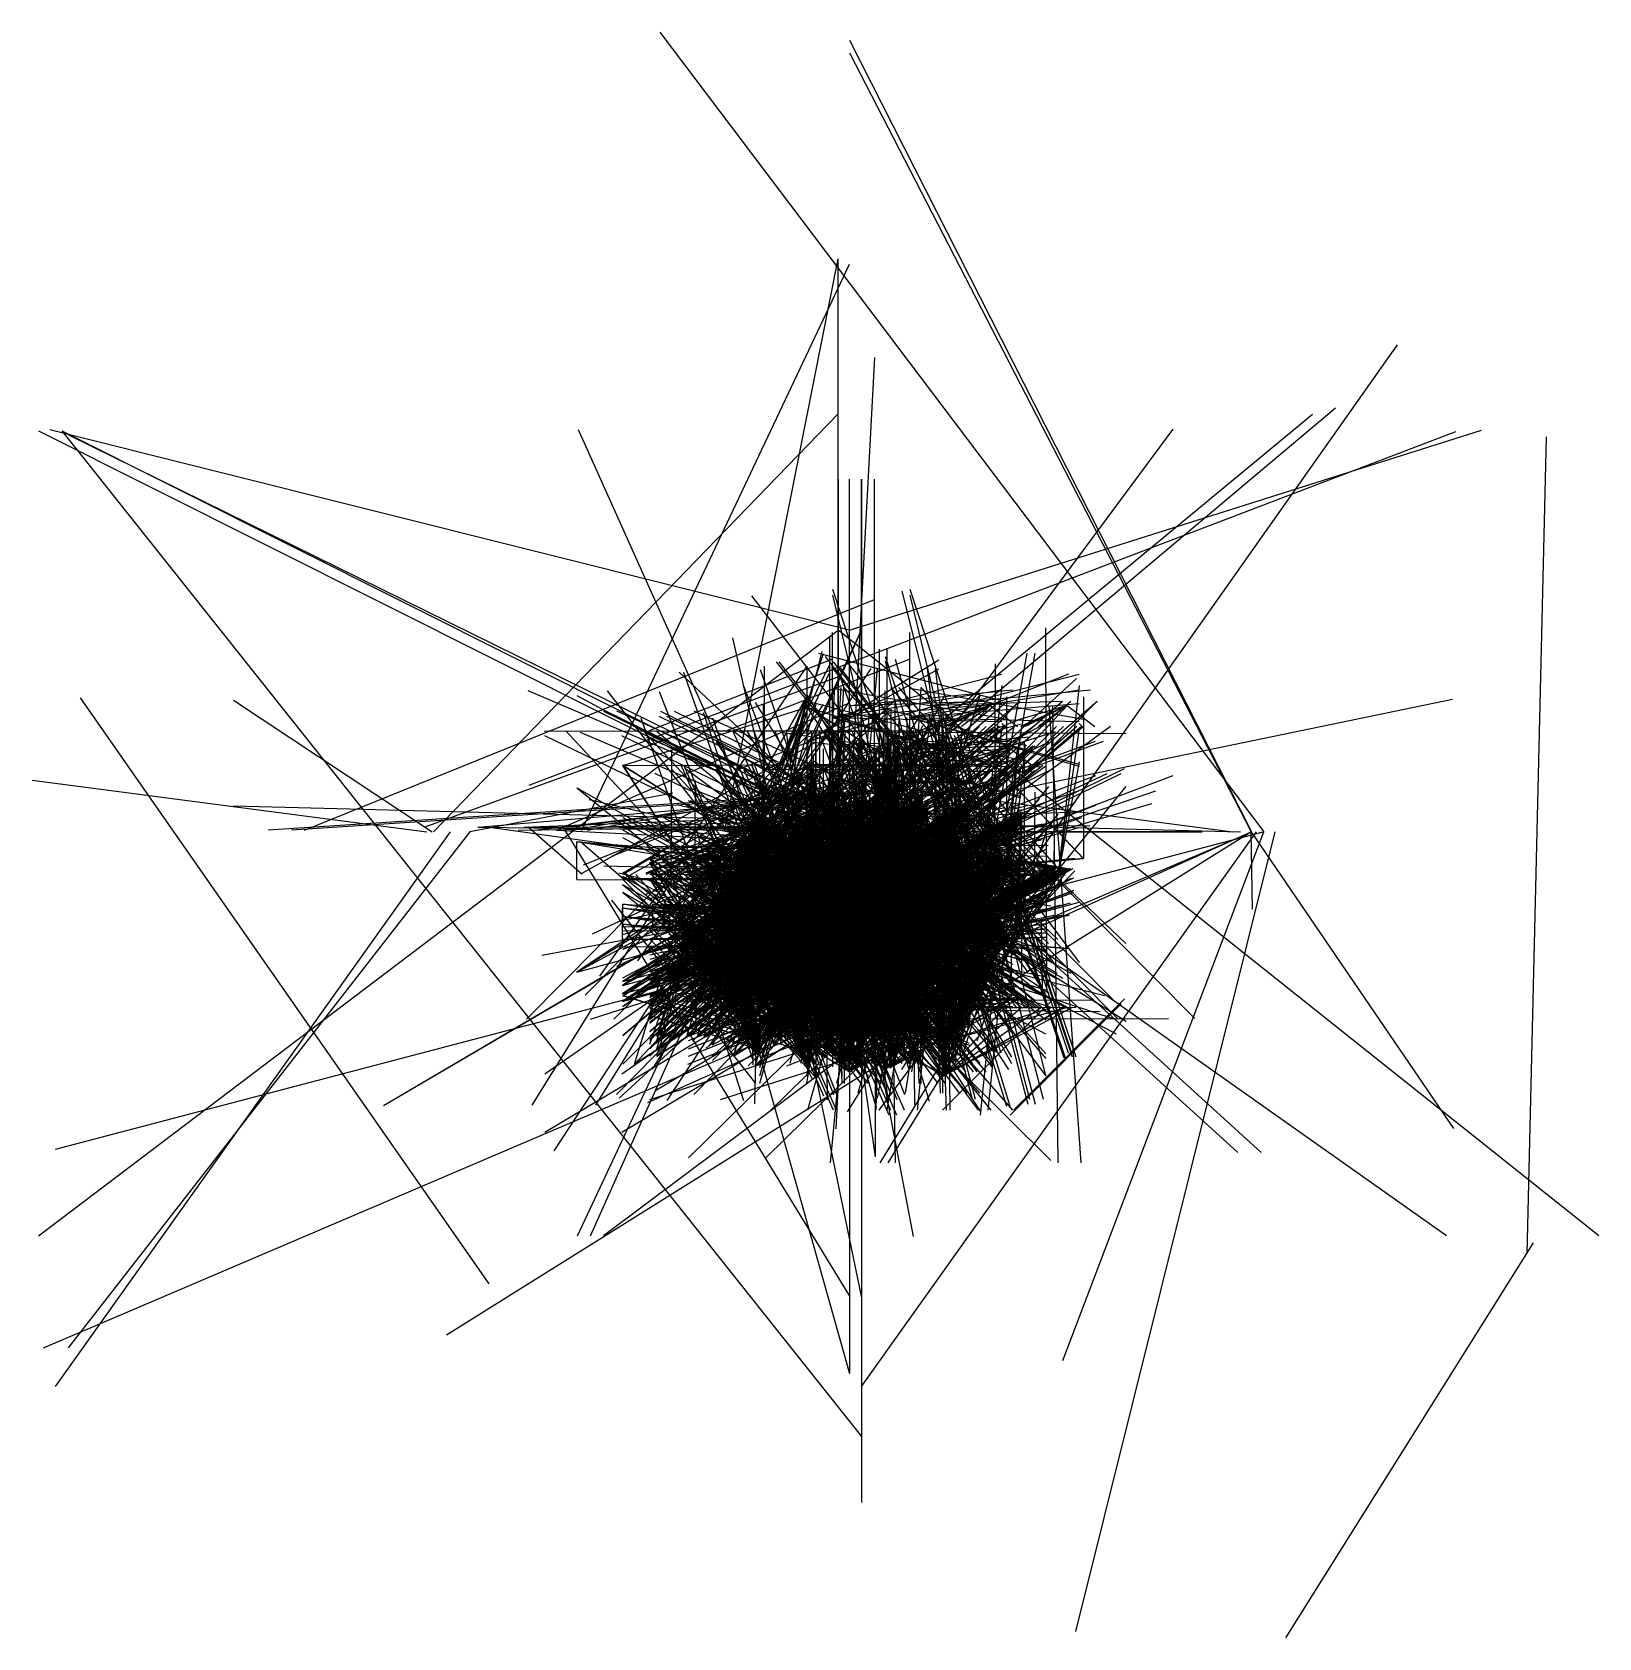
# Model space of a CAD drawing. Header units: metres. Extents: x -229 to 206, y -208 to 238.
import ezdxf

# ---------------------------------------------------------------- set-up
doc = ezdxf.new("R2010")
doc.units = ezdxf.units.M

msp = doc.modelspace()

# ---------------------------------------------------------------- linework, layer by layer
at = {"layer": 'MCD_Layer_0'}
for p, q in [((-54.6843, 238.202148), (113.206325, 16)), ((-1.9865, 235.994141), (109.712719, 16)), ((-1.9865, 232.412109), (109.692211, 16)), ((-36.635456, 16.430664), (-5.1628, 175.25)), ((-5.1628, 16), (-5.1628, 175.25)), ((-76.354664, 16.430664), (-1.9865, 173.71875)), ((-1.9865, 16), (5.0135, 147.817383)), ((150.223144, 151.262695), (7.208496, -51.375)), ((-5.1628, 132.12207), (-117.613972, 16)), ((-5.1628, 23), (126.654583, 132.026367)), ((1.3157, 23), (133.133083, 133.776367)), ((-227.371784, 127.37793), (-5.1628, 16)), ((-1.9865, 72), (-224.195484, 127.706055)), ((-220.893284, 127.37793), (1.3157, -152)), ((-220.893284, 127.37793), (1.3157, 16)), ((-219.0542, 126.270508), (4.9458, 16)), ((166.457836, 127.15918), (-91.092945, 28.87207)), ((-1.9865, -40), (-77.257008, 127.671875)), ((-1.9865, 72), (173.628734, 127.637695)), ((87.906738, 127.842773), (4.9458, 16)), ((186.39143, -101.243164), (191.743969, 125.764648)), ((-5.1628, 16), (-5.1628, 114.013672)), ((-5.1628, 114.013672), (-5.1628, 16)), ((-1.9865, 16), (-1.9865, 114.013672)), ((1.3157, 16), (1.3157, 114.013672)), ((1.3157, 114.013672), (1.3157, 16)), ((4.9458, 16), (4.9458, 114.013672)), ((-153.422364, 16.430664), (4.9458, 80.53125)), ((-29.224699, 81.565918), (30.660555, 4)), ((-6.6954, 83.375), (19.266514, 4.46875)), ((-6.6954, 81.734375), (11.937412, 4.46875)), ((4.9458, 16), (4.9458, 80.53125)), ((12.546401, 82.847656), (32.399916, 4)), ((14.7766, 83.375), (40.738514, 4.46875)), ((14.7766, 81.734375), (33.409412, 4.46875)), ((-227.371784, -96.293945), (-5.1628, 72)), ((-77.536839, -96.293945), (1.3157, 72)), ((-73.954808, -96.273438), (1.3157, 72)), ((-5.149128, 16), (-5.1628, 72)), ((206.293255, -96.321289), (-5.1628, 72)), ((52.508753, 72.701172), (52.809046, -27.82373)), ((-34.489732, 69.917969), (-16.367174, -10.050293)), ((-7.453599, 4), (-7.453599, 70.09375)), ((-6.6954, 4), (-6.6954, 71.34375)), ((14.7766, 4), (14.7766, 71.34375)), ((-6.6954, 64), (-57.640224, 44.095215)), ((14.7766, 64), (-36.168224, 44.095215)), ((-9.3019, 65.437988), (-29.45815, 4)), ((-9.6915, 66.111328), (-25.765718, 2.625)), ((-22.383, 63.244141), (25.507625, 2.625)), ((-21.589, 63.244141), (26.301625, 2.625)), ((-13.747499, 41.134766), (22.879454, 63.777344)), ((40.718899, 52.308105), (-10.543308, 65.5625)), ((-8.7797, 64.677734), (39.128503, 2.625)), ((-6.692959, 4), (-6.6954, 64)), ((-6.4891, 63.244141), (41.401525, 2.625)), ((-2.6907, 63.244141), (45.199925, 2.625)), ((6.3151, 4), (6.3151, 66.734375)), ((7.921901, 64.75), (28.691432, 1.625)), ((7.921901, 63.4375), (22.828151, 1.625)), ((8.5306, 4), (8.5306, 66.734375)), ((10.6981, 64), (38.85728, -36.092773)), ((14.779041, 4), (14.7766, 64)), ((28.5026, -39.840332), (47.403967, 65.608887)), ((30.7181, -39.840332), (49.619467, 65.608887)), ((38.5038, 62.689453), (38.230362, 1.25)), ((-120.211628, 17.305664), (-5.1628, 59.09375)), ((-84.073332, -72.633301), (4.05411, 61.375488)), ((58.918437, 59.812988), (-68.156758, 9.12207)), ((61.092737, 58.562988), (-65.982458, -57.987305)), ((-53.747499, 2.748047), (-13.747499, 62.0625)), ((10.6981, 4), (-49.3019, 60.318359)), ((-48.1592, 60.318359), (-28.24709, 4)), ((-36.286607, 4.153809), (-7.453599, 62.4375)), ((-34.013658, 4.153809), (-7.453599, 60.328125)), ((-6.6954, 4), (-26.6954, 60.958008)), ((-25.6915, 62.015625), (-25.773531, 2.625)), ((-13.747499, 2.625), (-13.747499, 62.0625)), ((-13.747499, 41.134766), (22.879454, 61.277344)), ((-7.302232, -76), (5.825209, 61.375488)), ((-6.973201, 61.869141), (40.917424, 1.25)), ((-6.6954, 47.762207), (40.382236, 59.812988)), ((14.7766, 4), (-5.2234, 60.958008)), ((-4.8678, 61.869141), (43.022825, 1.25)), ((14.7766, 47.762207), (61.854237, 59.812988)), ((19.593909, 61.375488), (26.95719, 4)), ((21.809408, 61.375488), (29.172689, 4)), ((28.58511, 4), (-91.327, 55.19873)), ((-77.745546, 53.826172), (17.451719, 2.625)), ((-69.3019, 55.19873), (-29.438619, 4)), ((-54.8728, 54.942383), (-35.007077, 4)), ((-13.747499, 53.8125), (-42.548281, 2.748047)), ((-42.548281, 2.748047), (-13.747499, 53.8125)), ((-13.747499, 53.8125), (-34.548281, 2.748047)), ((-13.747499, 53.8125), (-34.548281, 2.998047)), ((-32.948671, 2.748047), (-13.747499, 53.8125)), ((-31.349062, 2.748047), (-13.747499, 53.8125)), ((-11.327, 4), (-31.327, 56.478027)), ((-13.747499, 53.8125), (-26.548281, 2.748047)), ((-13.747499, 53.8125), (-24.548281, 2.748047)), ((-22.548281, 2.748047), (-13.747499, 53.8125)), ((-13.747499, 53.826172), (17.764219, 2.625)), ((-13.747499, 2.625), (34.252501, 53.824219)), ((-13.747499, 2.625), (-13.747499, 53.8125)), ((-13.015078, -22.625), (24.650938, 54.244141)), ((-9.224699, 4), (-6.099699, 56.045898)), ((-7.453599, 4), (-4.328599, 56.045898)), ((-6.6954, 4), (-3.5704, 56.045898)), ((-6.6954, 55.894531), (41.612705, 47.320312)), ((-6.6954, 4), (-6.6954, 55.894531)), ((-6.6954, 47.762207), (40.382236, 55.437988)), ((-3.5704, 56.045898), (41.612705, 8.567871)), ((-3.5704, 56.045898), (41.612705, 8.592285)), ((-3.5704, 56.045898), (41.612705, 8.492188)), ((-3.5704, 56.045898), (41.612705, 8.499512)), ((-3.5704, 56.045898), (41.612705, 8.494629)), ((-1.6954, 51.077637), (43.492588, 55.418457)), ((7.921901, 1.25), (7.921901, 55.125)), ((9.4401, 56.045898), (54.623206, 4.817871)), ((11.6556, 56.045898), (56.838705, 4.817871)), ((14.7766, 4), (17.9016, 56.045898)), ((14.7766, 55.894531), (63.084705, 47.320312)), ((14.7766, 4), (14.7766, 55.894531)), ((14.7766, 47.762207), (61.854237, 55.437988)), ((17.9016, 56.045898), (63.084705, 8.567871)), ((17.9016, 56.045898), (63.084705, 8.592285)), ((17.9016, 56.045898), (63.084705, 8.492188)), ((17.9016, 56.045898), (63.084705, 8.499512)), ((17.9016, 56.045898), (63.084705, 8.494629)), ((18.10211, 2.625), (34.252501, 53.824219)), ((18.127501, 2.625), (34.252501, 53.824219)), ((18.139219, 2.625), (34.252501, 53.824219)), ((34.252501, 53.824219), (18.139219, 2.625)), ((34.252501, 53.824219), (18.170469, 2.625)), ((18.174376, 2.625), (34.252501, 53.824219)), ((18.176329, 2.625), (34.252501, 53.824219)), ((18.180235, 2.625), (34.252501, 53.824219)), ((18.190001, 2.625), (34.252501, 53.824219)), ((18.191954, 2.625), (34.252501, 53.824219)), ((34.252501, 53.824219), (18.193907, 2.625)), ((34.252501, 53.824219), (18.201719, 2.625)), ((18.201719, 2.625), (34.252501, 53.824219)), ((34.252501, 53.824219), (18.209532, 2.625)), ((19.7766, 51.077637), (64.964588, 55.418457)), ((40.382236, 56.687988), (34.57169, 4)), ((61.854237, 56.687988), (56.04369, 4)), ((-102.132325, -109.576172), (-215.690918, 53.180664)), ((-173.1628, 52.551758), (-117.948933, 16)), ((-83.39568, 16.430664), (-1.9865, 51.875)), ((-70.383, 49.523438), (25.513484, 2.625)), ((-69.589, 49.523438), (26.307484, 2.625)), ((-66.6954, 49.566406), (33.390049, 4)), ((-64.948671, 34.423828), (-13.747499, 50.625)), ((-54.4891, 49.523438), (41.407385, 2.625)), ((-50.6907, 49.523438), (45.205785, 2.625)), ((-45.2234, 49.566406), (54.862049, 4)), ((-42.6158, 49.113281), (-26.707597, 2.625)), ((-42.466887, 4.153809), (-9.224699, 51.34375)), ((-40.3792, 4.153809), (9.6208, 50.09375)), ((-39.3019, 4.153809), (10.6981, 52.671875)), ((7.921901, 49.25), (-32.833959, 33.326172)), ((5.918216, -3.1875), (-28.071042, 51.963867)), ((-25.9849, 51.358398), (-26.065466, 4)), ((-11.327, 51.34375), (-25.567722, 4.153809)), ((-13.747499, 41.134766), (22.879454, 51.277344)), ((-13.747499, 2.625), (-13.747499, 50.625)), ((-13.747499, 34.5625), (-13.747499, 50.625)), ((-13.747499, 50.625), (37.451719, 34.511719)), ((-13.747499, 34.546875), (-13.747499, 50.625)), ((11.85211, 34.583984), (-13.747499, 50.625)), ((11.85211, 34.505859), (-13.747499, 50.625)), ((-13.747499, 34.585938), (-13.747499, 50.625)), ((-13.747499, 50.625), (37.451719, 34.574219)), ((-13.747499, 50.625), (37.451719, 34.542969)), ((-13.743593, 2.625), (-13.747499, 50.625)), ((11.85211, 34.552734), (-13.747499, 50.625)), ((-13.747499, 50.625), (37.451719, -29.457031)), ((-12.430201, 7.125), (39.615698, 52.308105)), ((28.866219, 41.271484), (-12.143547, 51.875)), ((-10.222599, 7.125), (41.823299, 52.308105)), ((-6.6954, 7.125), (45.350498, 52.308105)), ((-6.6954, 47.762207), (40.382236, 51.687988)), ((-6.6954, 4), (37.066807, 51.077637)), ((45.350498, 52.308105), (-2.19833, 4.161133)), ((45.350498, 52.308105), (-2.183681, 4.168457)), ((45.350498, 52.308105), (-2.18124, 4.161133)), ((45.350498, 52.308105), (-2.156826, 4.161133)), ((45.350498, 52.308105), (-2.127529, 4.161133)), ((-1.6954, 51.077637), (35.367588, 52.317871)), ((165.597167, 52.797852), (4.9458, 19.5)), ((5.1272, 7.125), (57.173099, 52.308105)), ((47.322919, 39.896484), (6.313153, 50.5)), ((7.4749, 7.125), (59.520798, 52.308105)), ((7.923854, 1.25), (7.921901, 49.25)), ((9.6208, 4), (9.6208, 50.09375)), ((10.6981, 4), (10.6981, 52.671875)), ((14.7766, 7.125), (66.822498, 52.308105)), ((14.7766, 47.762207), (61.854237, 51.687988)), ((14.7766, 4), (58.538807, 51.077637)), ((66.822498, 52.308105), (19.27367, 4.161133)), ((66.822498, 52.308105), (19.288319, 4.168457)), ((66.822498, 52.308105), (19.29076, 4.161133)), ((66.822498, 52.308105), (19.315174, 4.161133)), ((66.822498, 52.308105), (19.344471, 4.161133)), ((19.7766, 51.077637), (56.839588, 52.317871)), ((37.066807, 51.077637), (23.492588, 47.14209)), ((37.066807, 51.077637), (24.117588, 45.26709)), ((37.066807, 51.077637), (24.742588, 45.26709)), ((37.066807, 51.077637), (25.367588, 45.26709)), ((37.066807, 51.077637), (29.117588, 45.26709)), ((37.066807, 51.077637), (44.742588, 45.26709)), ((41.612705, 53.538574), (41.617588, 8.533691)), ((58.538807, 51.077637), (44.964588, 47.14209)), ((58.538807, 51.077637), (45.589588, 45.26709)), ((58.538807, 51.077637), (46.214588, 45.26709)), ((58.538807, 51.077637), (46.839588, 45.26709)), ((58.538807, 51.077637), (50.589588, 45.26709)), ((53.383007, 51.077637), (62.308788, -75.997559)), ((54.460307, 51.077637), (55.886088, -75.997559)), ((58.538807, 51.077637), (66.214588, 45.26709)), ((63.084705, 53.538574), (63.089588, 8.533691)), ((25.66761, 47.275391), (-75.992546, 6.722656)), ((-59.994499, 47.679688), (-44.064812, 2.625)), ((43.97061, 45.275391), (-57.689547, -32.191406)), ((45.56291, 47.275391), (-56.097246, 6.722656)), ((-54.973201, 48.148438), (40.923284, 1.25)), ((-52.8678, 48.148438), (43.028685, 1.25)), ((-52.658606, -58.681641), (17.843347, 48.525391)), ((-40.099199, 47.679688), (-24.169512, 2.625)), ((53.3842, 46.65625), (-26.699784, 2.625)), ((38.5038, 45.28125), (-25.634872, 1.25)), ((18.28022, 45.419922), (-19.597709, -39.16748)), ((19.77642, 45.419922), (-18.101509, -39.16748)), ((-13.624453, 2.625), (-3.124453, 48.525391)), ((-3.124453, 48.525391), (-11.733828, 2.625)), ((-3.124453, 48.525391), (-8.733828, 2.625)), ((7.921901, 1.25), (-8.078099, 46.816406)), ((-6.6954, 47.762207), (40.382236, 46.687988)), ((-6.6954, 4), (-6.6954, 47.762207)), ((-6.6954, 47.762207), (40.382236, 34.812988)), ((-6.6954, 47.762207), (40.382236, 34.187988)), ((-6.6954, 4), (-6.6954, 46.5)), ((-6.6954, 4), (-6.6954, 46.03125)), ((49.117588, 45.26709), (-6.6954, 4.625)), ((39.742588, 45.26709), (-6.6954, 4.625)), ((34.117588, 45.26709), (-6.6954, 4.625)), ((35.982822, 45.26709), (-6.6954, 4.625)), ((40.992588, 45.26709), (-6.6954, 4.625)), ((41.617588, 45.26709), (-6.6954, 4.625)), ((0.271646, 48.525391), (4.162271, 2.625)), ((3.419547, 48.525391), (0.810172, 2.625)), ((1.193147, 48.525391), (2.083772, 2.625)), ((32.238094, -58.414062), (4.240047, 48.525391)), ((33.032094, -58.414062), (5.034047, 48.525391)), ((7.921901, 36.259766), (45.58401, 45.900391)), ((11.8408, 4), (11.8408, 47.762207)), ((20.951994, 48.525391), (11.844572, 2.625)), ((14.0151, 4), (14.0151, 47.762207)), ((14.7766, 47.762207), (61.854237, 46.687988)), ((14.7766, 4), (14.7766, 47.762207)), ((14.7766, 47.762207), (61.854237, 34.812988)), ((14.7766, 47.762207), (61.854237, 34.187988)), ((14.7766, 4), (14.7766, 46.5)), ((14.7766, 4), (14.7766, 46.03125)), ((70.589588, 45.26709), (14.7766, 4.625)), ((61.214588, 45.26709), (14.7766, 4.625)), ((55.589588, 45.26709), (14.7766, 4.625)), ((57.454823, 45.26709), (14.7766, 4.625)), ((62.464588, 45.26709), (14.7766, 4.625)), ((63.089588, 45.26709), (14.7766, 4.625)), ((47.647893, -59.789062), (19.649846, 47.150391)), ((48.131994, -58.414062), (20.133947, 48.525391)), ((23.111847, 48.525391), (20.502472, 2.625)), ((49.753294, -59.789062), (21.755247, 47.150391)), ((22.643847, 47.150391), (23.534472, 1.25)), ((23.626747, 47.150391), (24.517372, 1.25)), ((51.930394, -58.414062), (23.932347, 48.525391)), ((24.548347, 47.150391), (28.438972, 1.25)), ((24.752847, 48.525391), (25.143472, 2.625)), ((40.382236, 44.812988), (34.57169, 4)), ((40.382236, 46.062988), (41.622471, 44.812988)), ((61.854237, 44.812988), (56.04369, 4)), ((61.854237, 46.062988), (63.094471, 44.812988)), ((-12.430201, 44), (-91.790552, -36.10498)), ((-7.453599, 44), (-86.813951, 43.89502)), ((-6.6954, 4), (-86.6954, 42.654785)), ((-6.6954, -36), (-80.80917, 44.05127)), ((22.879454, 44.277344), (-77.745546, -22.974609)), ((19.159187, 2.625), (-76.7705, 43.583984)), ((-76.287937, 4.463867), (-11.327, 40.875)), ((11.8408, 44), (-67.519551, -36.075684)), ((14.7766, 4), (-65.2234, 42.654785)), ((14.7766, -36), (-59.33717, 44.05127)), ((37.615888, 1.25), (-58.3138, 42.208984)), ((-55.721279, 44.095215), (-6.6954, 4)), ((-6.6954, 44), (-47.52792, 44.053711)), ((-8.771901, 42.5625), (-40.902761, 2.625)), ((-38.997499, 41.023438), (-13.628359, 2.625)), ((25.395079, 3.333984), (-38.997499, 41.023438)), ((-7.453599, -16), (-34.335924, 43.882812)), ((-34.249279, 44.095215), (14.7766, 4)), ((66.3151, 41.119141), (-33.784997, 4)), ((68.5306, 41.119141), (-31.569498, 4)), ((-30.599209, 44.10498), (-6.6954, 4)), ((-12.7705, 2.625), (-28.7705, 44.607422)), ((53.3842, 40.921875), (-26.856034, 2.625)), ((14.7766, 44), (-26.05592, 44.053711)), ((-12.7705, 40.5), (-24.163078, 2.748047)), ((-23.429798, 2.110633), (-0.565783, 40.585635)), ((-22.759853, 44.070801), (-6.6954, 4)), ((10.0273, 41.1875), (-22.103559, 1.25)), ((7.16005, 39.5), (-21.271591, 43.621094)), ((10.9204, 42.5625), (-21.21046, 2.625)), ((-9.224699, -36), (-19.466398, 43.86084)), ((-19.37345, 2.748047), (7.2203, 40.5)), ((-18.742818, 43.301758), (-5.686177, 43.685059)), ((19.626962, 44.309561), (-16.357073, -36.048475)), ((-13.747499, 5.125), (18.902891, 41.767578)), ((-13.747499, 2.625), (-13.747499, 41.134766)), ((-13.747499, 41.134766), (22.879454, 36.277344)), ((18.902891, 41.767578), (-13.184999, 2.875)), ((18.902891, 41.767578), (-13.17914, 2.875)), ((18.902891, 41.767578), (-13.056093, 28.375)), ((18.902891, 41.767578), (-13.046328, -22.625)), ((18.902891, 41.767578), (-13.044374, -22.625)), ((18.902891, 41.767578), (-13.034609, 2.875)), ((18.902891, 41.767578), (-13.020937, 2.875)), ((18.902891, 41.767578), (-13.011171, 2.875)), ((-12.430201, 4), (-12.430201, 43.804688)), ((-11.322117, 4), (-11.327, 44)), ((-11.327, 4), (-11.327, 44)), ((-11.327, 43.804688), (-11.327, 4)), ((5.6862, 1.25), (-10.3138, 43.232422)), ((-10.222599, 4), (-10.222599, 43.804688)), ((-9.224699, 44), (9.97452, 43.885254)), ((-9.224699, -36), (25.333406, 43.89502)), ((-9.127209, 44.10498), (14.7766, 4)), ((-7.8514, 44.261719), (28.295084, 3.224609)), ((-7.8455, 42.5625), (24.023641, 2.625)), ((-7.453599, 24), (55.266127, 43.870605)), ((-6.9299, 44.261719), (29.216584, 3.21875)), ((-3.209072, 44.085449), (-6.6954, 4)), ((-6.6954, 44.039062), (-6.6954, 4)), ((-6.6954, 4), (-6.6954, 44.039062)), ((-6.6954, 4), (-6.6954, 44.012207)), ((-6.6954, 44.012207), (-6.6954, 4)), ((-6.6954, 44), (72.503819, -35.89502)), ((-6.6954, 43.970703), (-6.6954, 4)), ((-6.6954, 43.970703), (-6.692959, 4)), ((-6.6954, 4), (-6.6954, 43.970703)), ((-6.6954, 4), (-6.6954, 43.960938)), ((-6.6954, 43.960938), (-6.6954, 4)), ((-6.6954, 43.960938), (-6.692959, 4)), ((-6.383, 2.625), (-3.883, 44.261719)), ((-5.589, 2.625), (-3.089, 44.261719)), ((-4.771901, 40.287109), (24.878489, 41.279297)), ((-4.7035, 44.261719), (31.442984, 3.236328)), ((-1.287853, 44.070801), (14.7766, 4)), ((-1.173973, 40.20712), (21.510525, 2.110633)), ((-0.7481, 1), (-0.7481, 41.371094)), ((23.228462, 1), (-0.7481, 41.371094)), ((0.7481, 1), (0.7481, 41.371094)), ((24.724663, 1), (0.7481, 41.371094)), ((1.550057, 2.110633), (1.550057, 40.463174)), ((24.327792, 2.110633), (1.550057, 40.463174)), ((11.8408, 44), (4.160136, -36.124512)), ((6.3085, 2.625), (6.3085, 40.5)), ((7.2203, 2.625), (9.7203, 44.261719)), ((7.4749, 4), (7.4749, 43.804688)), ((7.921901, 1.25), (10.421901, 42.886719)), ((7.921901, 42.765625), (46.568385, 35.90625)), ((7.921901, 1.25), (7.921901, 42.765625)), ((7.921901, 36.259766), (45.58401, 42.400391)), ((8.137065, -36.134277), (10.6981, 44)), ((8.64976, 43.953613), (10.6981, -76)), ((8.64976, 43.953613), (10.6981, 4)), ((9.026799, 1.25), (11.526799, 42.886719)), ((9.5109, 2.625), (12.0109, 44.261719)), ((9.617, 44.199219), (25.525203, 2.625)), ((9.6208, -36), (17.299023, 43.848633)), ((74.901562, 43.260254), (9.6208, 43.6875)), ((9.6424, 41.1875), (41.51154, 1.25)), ((11.8408, 24), (9.79246, 43.958496)), ((10.411, 44.199219), (26.319203, 2.625)), ((10.421901, 42.886719), (46.568385, 4.904297)), ((10.421901, 42.886719), (46.568385, 4.923828)), ((10.421901, 42.886719), (46.568385, 4.84375)), ((10.421901, 42.886719), (46.568385, 4.849609)), ((10.421901, 42.886719), (46.568385, 4.845703)), ((10.6981, -36.15625), (10.6981, 44)), ((11.1322, 1.25), (13.6322, 42.886719)), ((11.8468, 42.5625), (43.71594, 2.625)), ((11.921901, 38.912109), (48.072291, 42.384766)), ((12.8309, 44.261719), (48.977385, 3.234375)), ((13.3093, 2.625), (15.8093, 44.261719)), ((14.5208, 42.886719), (50.667284, 1.84375)), ((18.262928, 44.085449), (14.7766, 4)), ((14.7766, 44.039062), (14.7766, 4)), ((14.7766, 4), (14.7766, 44.039062)), ((14.7766, 4), (14.7766, 44.012207)), ((14.7766, 44.012207), (14.7766, 4)), ((14.7766, 44), (93.975819, -35.89502)), ((14.7766, 43.970703), (14.7766, 4)), ((14.7766, 43.970703), (14.779041, 4)), ((14.7766, 4), (14.7766, 43.970703)), ((14.7766, 4), (14.7766, 43.960938)), ((14.7766, 43.960938), (14.7766, 4)), ((14.7766, 43.960938), (14.779041, 4)), ((14.9204, 40.287109), (44.57079, 41.279297)), ((14.9888, 44.261719), (51.135284, 3.236328)), ((15.5037, 42.886719), (51.650185, 1.84375)), ((16.425301, 42.886719), (52.571785, 1.849609)), ((16.6298, 44.261719), (52.776284, 3.230469)), ((27.164266, 40.287109), (16.804891, -61.373047)), ((21.262266, 40.287109), (24.902891, -61.373047)), ((29.267373, 44.280338), (22.852089, -26.755359)), ((25.026799, 42.824219), (40.935002, 1.25)), ((25.5109, 44.199219), (41.419104, 2.625)), ((27.1322, 42.824219), (43.040403, 1.25)), ((29.3093, 44.199219), (45.217504, 2.625)), ((46.856565, 40.287109), (36.49719, -61.373047)), ((45.58401, 43.400391), (40.935573, 1.25)), ((46.568385, 40.880859), (46.572291, 4.876953)), ((22.879454, 39.277344), (-77.745546, -22.974609)), ((43.046309, 39.775391), (-58.613847, -1.470703)), ((-51.541843, 4), (-51.327, 38.558105)), ((-43.6849, 4.153809), (6.3151, 36.03125)), ((-41.4694, 4.153809), (8.5306, 36.03125)), ((-40.078099, 37.703125), (39.99026, 1.25)), ((-24.815483, 1), (-0.7481, 36.320312)), ((-23.432581, 2.110633), (-0.565783, 37.735635)), ((-23.319283, 1), (0.7481, 36.320312)), ((-13.747499, 2.625), (24.762266, 39.251953)), ((-12.430201, 4), (-12.430201, 39.004883)), ((-11.994499, 2.625), (-11.994499, 37.634766)), ((-11.327, 4), (-11.327, 39.004883)), ((-11.327, 39.004883), (-11.327, 4)), ((-10.222599, 4), (-10.222599, 39.004883)), ((-9.224699, 4), (-9.224699, 39.004883)), ((-7.453599, 4), (-7.453599, 39.004883)), ((-7.453599, 39.004883), (-7.453599, 4)), ((-6.6954, 4), (-6.6954, 38.140625)), ((5.6862, 39.125), (-5.706378, 1.373047)), ((5.1272, 4), (5.1272, 39.004883)), ((5.3842, 2.625), (5.3842, 37.634766)), ((6.3085, 2.625), (6.3085, 37.634766)), ((6.3151, 4), (6.3151, 39.004883)), ((6.5038, 3.75), (48.140519, 39.896484)), ((7.2884, 3.75), (48.925119, 39.896484)), ((7.4749, 4), (7.4749, 39.004883)), ((7.900801, 2.625), (7.900801, 37.634766)), ((7.921901, 3.75), (49.558619, 39.896484)), ((7.921901, 36.259766), (45.58401, 39.400391)), ((7.921901, 1.25), (42.931666, 38.912109)), ((7.921901, 36.259766), (45.58401, 35.400391)), ((7.921901, 1.25), (7.921901, 36.259766)), ((7.921901, 36.259766), (45.58401, 25.900391)), ((7.921901, 36.259766), (45.58401, 25.400391)), ((24.762266, 39.251953), (8.404844, -61.373047)), ((8.5306, 4), (8.5306, 39.004883)), ((9.6208, 4), (9.6208, 39.004883)), ((10.6981, 4), (10.6981, 39.004883)), ((10.6981, 39.004883), (10.6981, 4)), ((49.558619, 39.896484), (11.519557, 1.378906)), ((49.558619, 39.896484), (11.531276, 1.384766)), ((49.558619, 39.896484), (11.533229, 1.378906)), ((49.558619, 39.896484), (11.55276, 1.378906)), ((49.558619, 39.896484), (11.576198, 1.378906)), ((16.437968, 4.053711), (11.8408, 39.004883)), ((11.921901, 38.912109), (41.572291, 39.904297)), ((14.0273, 38.912109), (43.677691, 39.904297)), ((14.7766, 4), (14.7766, 38.140625)), ((24.762266, 39.251953), (25.904844, -61.373047)), ((24.762266, 39.251953), (42.404844, -22.833984)), ((42.931666, 38.912109), (32.072291, 35.763672)), ((42.931666, 38.912109), (32.572291, 34.263672)), ((42.931666, 38.912109), (33.072291, 34.263672)), ((42.931666, 38.912109), (33.572291, 34.263672)), ((44.652165, 38.912109), (34.29279, -62.748047)), ((42.931666, 38.912109), (36.572291, 34.263672)), ((42.931666, 38.912109), (49.072291, 34.263672)), ((-11.994499, 34.625), (-75.48278, -29.435547)), ((-64.948671, 34.455078), (-13.747499, 34.625)), ((-13.747499, -45.375), (-64.948671, 34.580078)), ((-64.948671, 34.548828), (-13.747499, 2.625)), ((-13.747499, -45.375), (-64.948671, 34.548828)), ((-64.948671, 34.517578), (-13.747499, 2.625)), ((-13.747499, -45.375), (-64.948671, 34.517578)), ((-13.747499, -45.375), (-64.948671, 34.486328)), ((-64.948671, 34.486328), (-13.747499, 2.625)), ((-13.747499, -45.375), (-64.948671, 34.455078)), ((-64.948671, 34.455078), (-13.747499, 2.625)), ((-64.948671, 34.455078), (-13.747499, -45.375)), ((-11.641626, 35.5625), (-64.910669, 4.463867)), ((-12.430201, 35.25), (-64.910669, 4.151367)), ((-64.73925, 2.996094), (-12.7705, 32.125)), ((7.921901, 1.25), (-56.078099, 32.173828)), ((7.900801, 34.625), (-55.587481, -29.435547)), ((7.921901, -30.75), (-51.369115, 33.291016)), ((-6.383, -61.375), (-48.777531, 34.527344)), ((-5.589, -61.375), (-47.983531, 34.527344)), ((-11.327, 32.125), (-47.767429, 4.466309)), ((-7.453599, 4), (-47.453599, 33.438477)), ((-13.747499, -13.375), (-39.349062, 34.585938)), ((-13.747499, -13.375), (-39.349062, 34.554688)), ((-39.349062, 34.554688), (-13.747499, 2.625)), ((-13.747499, -13.375), (-39.349062, 34.539062)), ((-39.347109, 33.273438), (-13.747499, 2.625)), ((43.404844, -61.373047), (-39.347109, 33.273438)), ((37.404844, -61.373047), (-39.347109, 33.273438)), ((-39.347109, 33.273438), (11.85211, -30.025391)), ((-13.747499, 34.375), (-39.206484, 6.302734)), ((-13.747499, 34.125), (-39.206484, 6.302734)), ((-0.580495, 34.390625), (-34.230886, 6.302734)), ((-11.327, 34.703125), (-33.807468, 4.153809)), ((9.026799, -62.75), (-33.367732, 33.152344)), ((9.5109, -61.375), (-32.883631, 34.527344)), ((-31.298802, 33.326172), (7.921901, 1.25)), ((11.1322, -62.75), (-31.262331, 33.152344)), ((-6.383, -29.375), (-29.117375, 34.535156)), ((13.3093, -61.375), (-29.085231, 34.527344)), ((-5.589, -29.375), (-28.323375, 34.535156)), ((7.921901, 33.25), (-24.744115, 33.292969)), ((-21.313958, 2.110633), (1.550057, 35.664932)), ((-11.994499, 34.625), (-18.13903, -29.474609)), ((18.218706, 33.015625), (-15.431684, 4.927734)), ((19.111806, 34.390625), (-14.538585, 6.302734)), ((-13.747499, 2.625), (-11.247499, 35.275391)), ((-13.747499, 2.625), (-13.747499, 34.625)), ((-13.747499, 34.625), (11.85211, 34.505859)), ((-13.747499, 34.625), (11.85211, 34.583984)), ((-13.743593, 2.625), (-13.747499, 34.625)), ((-13.747499, 34.625), (11.85211, 34.474609)), ((-13.747499, 34.5625), (-13.747499, 34.625)), ((-13.747499, 34.625), (11.85211, 34.568359)), ((-13.747499, 34.625), (11.85211, 34.552734)), ((-13.747499, 34.578125), (-13.747499, 34.625)), ((-13.747499, 34.625), (11.85211, 34.537109)), ((-13.747499, 34.625), (11.85211, -29.494141)), ((11.85211, 34.474609), (-13.747499, 34.625)), ((-13.747499, 34.625), (11.85211, -29.525391)), ((37.451719, 34.574219), (-13.747499, 34.625)), ((-13.747499, 34.59375), (-13.747499, 2.625)), ((-13.747499, 2.625), (-13.747499, 34.59375)), ((-13.747499, 34.59375), (-13.747499, -45.375)), ((37.451719, 34.582031), (-13.747499, 2.625)), ((-13.747499, 2.625), (-13.747499, 34.578125)), ((-13.747499, 34.578125), (-13.747499, 2.625)), ((37.451719, 34.574219), (-13.747499, -45.375)), ((37.451719, 34.574219), (-13.747499, 2.625)), ((-13.747499, 2.625), (-13.747499, 34.570312)), ((11.85211, 34.568359), (-13.747499, 2.625)), ((37.451719, 34.566406), (-13.747499, 2.625)), ((-13.747499, 34.5625), (-13.747499, 2.625)), ((-13.747499, 2.625), (-13.747499, 34.5625)), ((-13.747499, 34.5625), (-13.747499, -45.375)), ((11.85211, 34.552734), (-13.747499, 2.625)), ((-13.747499, 34.546875), (-13.747499, 2.625)), ((-13.747499, 34.546875), (-13.747499, -13.375)), ((-13.747499, 34.546875), (-13.747499, -45.375)), ((37.451719, 34.542969), (-13.747499, 2.625)), ((-13.747499, 2.625), (-13.747499, 34.53125)), ((-13.747499, 34.53125), (-13.747499, 2.625)), ((37.451719, 34.511719), (-13.747499, 2.625)), ((11.85211, 34.505859), (-13.747499, 2.625)), ((-13.747499, 2.625), (-13.747499, 34.5)), ((-13.747499, 34.5), (-13.747499, 2.625)), ((-13.747499, 34.25), (-13.747499, 34.375)), ((-13.747499, 2.625), (-13.747499, 34.25)), ((11.85211, 34.224609), (-13.747499, 34.125)), ((-13.747499, 2.625), (11.85211, 34.224609)), ((9.026799, -30.75), (-13.707576, 33.160156)), ((-11.994499, 18.625), (-13.633171, 34.591797)), ((9.5109, -29.375), (-13.223475, 34.535156)), ((-12.766594, 2.625), (-12.7705, 34.625)), ((-12.7705, 2.625), (-12.7705, 34.625)), ((-12.7705, 34.46875), (-12.7705, 2.625)), ((11.1322, -30.75), (-11.602175, 33.160156)), ((-11.247499, 35.275391), (25.395079, 3.320312)), ((-11.247499, 35.275391), (25.395079, 3.335938)), ((-11.201146, 33.333984), (7.921901, 1.25)), ((38.1461, 33.714355), (-9.878802, 8.964355)), ((13.3093, -29.375), (-9.425075, 34.535156)), ((-8.771901, 2.625), (54.728099, 33.582031)), ((31.369344, 33.955078), (-8.091594, 34.382812)), ((37.632104, 33.189273), (-7.991556, 9.676771)), ((5.3842, 34.625), (-7.9283, -29.5)), ((-7.8455, 2.625), (32.092, 34.494141)), ((-6.383, -45.375), (-7.203312, 34.521484)), ((-6.6954, 4), (-6.6954, 34.703125)), ((-6.6954, 4), (66.507725, 31.661133)), ((-5.589, -45.375), (-6.409313, 34.521484)), ((-4.929662, 33.306641), (7.921901, 1.25)), ((7.2203, -29.375), (-0.973059, 34.513672)), ((0.014192, 2.110633), (0.014192, 32.75231)), ((7.900801, 34.625), (1.756269, -29.474609)), ((5.3842, -61.375), (7.636153, 34.59375)), ((5.690106, 1.25), (5.6862, 33.25)), ((5.6862, 1.25), (5.6862, 33.25)), ((5.6862, 33.09375), (5.6862, 1.25)), ((7.900801, 18.625), (6.262129, 34.591797)), ((6.3085, 2.625), (6.3085, 34.46875)), ((25.170497, -43.489369), (7.003138, 34.814663)), ((15.84272, -47), (7.219185, 35.425293)), ((7.2203, 34.625), (22.579675, 34.533203)), ((7.2203, -29.375), (34.866785, 34.541016)), ((7.2884, 1.25), (7.2884, 33.09375)), ((7.921901, 1.25), (7.921901, 35.25)), ((7.921901, 1.25), (7.921901, 34.875)), ((52.572291, 34.263672), (7.921901, 1.75)), ((45.072291, 34.263672), (7.921901, 1.75)), ((40.572291, 34.263672), (7.921901, 1.75)), ((42.064479, 34.263672), (7.921901, 1.75)), ((46.072291, 34.263672), (7.921901, 1.75)), ((46.572291, 34.263672), (7.921901, 1.75)), ((10.710963, 33.318359), (7.921901, 1.25)), ((7.921901, 33.28125), (7.921901, 1.25)), ((7.921901, 1.25), (7.921901, 33.28125)), ((7.921901, 1.25), (7.921901, 33.259766)), ((7.921901, 33.259766), (7.921901, 1.25)), ((7.921901, 33.25), (71.281276, -30.666016)), ((7.921901, 33.226562), (7.921901, 1.25)), ((7.921901, 33.226562), (7.923854, 1.25)), ((7.921901, 1.25), (7.921901, 33.226562)), ((7.921901, 1.25), (7.921901, 33.21875)), ((7.921901, 33.21875), (7.921901, 1.25)), ((7.921901, 33.21875), (7.923854, 1.25)), ((9.026799, -46.75), (8.206487, 33.146484)), ((9.5109, -45.375), (8.690588, 34.521484)), ((17.33892, -47), (8.715385, 35.425293)), ((17.311337, -43.489369), (9.118978, 34.814663)), ((48.857244, 32.580078), (9.396306, 33.007812)), ((9.6208, 4), (69.6208, 32.15918)), ((9.6424, 1.25), (49.5799, 33.119141)), ((10.0273, 1.25), (73.5273, 32.207031)), ((11.1322, -46.75), (10.311888, 33.146484)), ((10.9204, 2.625), (74.4204, 33.582031)), ((51.061644, 33.955078), (11.600706, 34.382812)), ((11.8468, 2.625), (51.7843, 34.494141)), ((13.3093, -45.375), (12.488988, 34.521484)), ((14.7766, 4), (14.7766, 34.703125)), ((14.7766, 4), (87.979725, 31.661133)), ((40.382236, 35.437988), (34.57169, 4)), ((45.58401, 33.900391), (40.935573, 1.25)), ((45.58401, 34.900391), (46.576198, 33.900391)), ((61.854237, 35.437988), (56.04369, 4)), ((-229.155964, 30.334961), (-119.487019, 16)), ((-79.532933, 16.430664), (1.3157, 30.21875)), ((-77.747499, 28.246094), (11.85211, -22.751953)), ((-77.745546, -22.974609), (16.650938, 28.224609)), ((-77.745546, 28.224609), (17.60211, -48.574219)), ((-74.829808, 16.430664), (1.3157, 30.21875)), ((-56.948671, 2.748047), (-13.747499, 28.25)), ((-52.14789, 2.748047), (-13.747499, 28.25)), ((-13.747499, 28.25), (-52.14789, 2.748047)), ((-46.39789, 28.224609), (17.85211, 2.625)), ((-46.28255, 1.621094), (5.6862, 30.75)), ((-45.849062, 2.625), (18.252501, 28.224609)), ((18.252501, 28.224609), (-45.83539, 2.625)), ((-44.942375, 2.625), (-44.7705, 30.271484)), ((-13.747499, 28.25), (-44.14789, 2.748047)), ((-42.548281, 2.748047), (-13.747499, 28.25)), ((-33.747499, 2.748047), (-13.747499, 28.25)), ((-13.747499, 28.25), (-32.14789, 2.748047)), ((-32.14789, 2.748047), (-13.747499, 28.25)), ((-12.7705, 27.1875), (-30.754875, 2.748047)), ((-28.972844, 2.748047), (-6.383, 29.875)), ((-28.178844, 2.748047), (-5.589, 29.875)), ((51.794414, 4), (-28.1592, 29.598145)), ((-13.747499, 28.25), (-28.14789, 2.748047)), ((-26.548281, 2.748047), (-13.747499, 28.25)), ((-26.485675, 1.25), (-26.3138, 28.896484)), ((-25.747499, 2.748047), (-13.747499, 28.25)), ((-23.5704, 30.252441), (-6.53915, 4)), ((-19.97665, 26.937012), (-6.22665, 4)), ((-13.747499, 2.625), (-13.747499, 30.628906)), ((-13.747499, 30.628906), (-13.747499, 2.625)), ((-10.069765, 2.634766), (-13.747499, 30.628906)), ((-10.069765, 5.070312), (-13.747499, 30.628906)), ((-13.747499, 2.625), (-13.747499, 28.25)), ((-13.747499, 28.224609), (17.85211, 2.625)), ((16.900938, 2.625), (-13.747499, 28.224609)), ((-13.747499, 2.625), (18.252501, 28.224609)), ((-13.747499, 28.125), (11.85211, 2.748047)), ((24.650938, 2.744141), (-13.747499, 28.125)), ((-13.628359, 2.625), (11.752501, 28.224609)), ((11.752501, 28.224609), (-13.624453, 2.625)), ((11.752501, 28.224609), (-13.624453, -61.375)), ((-13.563045, 1.373047), (9.026799, 28.5)), ((-13.078943, 2.748047), (9.5109, 29.875)), ((-12.7705, 2.625), (-12.7705, 30.628906)), ((-12.7705, 30.628906), (-12.7705, 2.625)), ((-8.316765, 2.667969), (-11.994499, 30.628906)), ((-11.457644, 1.373047), (11.1322, 28.5)), ((-6.6954, 4), (-11.3829, 26.775879)), ((-9.280543, 2.748047), (13.3093, 29.875)), ((-7.8455, 2.625), (-7.8455, 30.628906)), ((-6.6954, 4), (61.663975, 27.371582)), ((-6.383, 2.625), (-6.383, 30.628906)), ((-5.589, 2.625), (-5.589, 30.628906)), ((-5.1628, 30.334961), (104.512981, 16)), ((-3.809235, -10.411304), (15.198766, 27.378468)), ((-3.809235, 27.270573), (6.424504, -10.188554)), ((-3.809235, -10.411304), (-3.809235, 27.270573)), ((-3.809235, -10.411304), (-3.809235, 27.196323)), ((-3.809235, -10.411304), (-3.809235, 27.047823)), ((-3.809235, 26.787948), (8.480301, -10.188554)), ((-2.0984, 30.252441), (14.93285, 4)), ((-1.173973, 2.110633), (-0.105223, 29.661562)), ((0.8336, 30.000977), (0.167096, -5.9375)), ((1.4614, 30.000977), (0.789037, -39.3125)), ((1.49535, 26.937012), (15.24535, 4)), ((2.185227, 29.661562), (1.552048, -4.479992)), ((1.8769, 30.000977), (28.975044, 29.987793)), ((3.3731, 30.000977), (30.471245, 29.987793)), ((4.043807, 29.661562), (29.787045, 29.649038)), ((9.061934, 2.673828), (5.3842, 30.628906)), ((5.6862, 1.25), (5.6862, 29.253906)), ((5.6862, 29.253906), (5.6862, 1.25)), ((9.986235, 2.660156), (6.3085, 30.628906)), ((6.5038, 1.25), (6.5038, 29.253906)), ((6.5701, 29.863281), (22.450959, 2.625)), ((7.2203, 2.625), (7.2203, 30.628906)), ((7.2884, 1.25), (7.2884, 29.253906)), ((11.578535, 2.667969), (7.900801, 30.628906)), ((7.921901, 1.25), (7.921901, 28.5625)), ((9.026799, 1.25), (9.026799, 29.253906)), ((9.5109, 2.625), (9.5109, 30.628906)), ((9.6424, 1.25), (9.6424, 29.253906)), ((14.7766, 4), (10.0891, 26.775879)), ((11.1322, 1.25), (11.1322, 29.253906)), ((11.2519, 25.080566), (39.51313, 29.589355)), ((11.8468, 2.625), (11.8468, 30.628906)), ((37.451719, 28.496094), (11.85211, 2.748047)), ((12.7481, 25.080566), (41.009331, 29.589355)), ((12.950057, 24.987173), (39.798228, 29.270522)), ((13.3093, 2.625), (13.3093, 30.628906)), ((14.1298, 2.625), (14.1298, 30.628906)), ((14.7766, 4), (83.135975, 27.371582)), ((15.198766, 27.378468), (15.246333, -10.411304)), ((17.85211, 28.224609), (17.97711, -22.833984)), ((18.082579, 2.625), (18.252501, 28.224609)), ((18.252501, 28.224609), (18.10211, 2.625)), ((18.252501, 28.224609), (18.13336, 2.625)), ((18.252501, 28.224609), (18.180235, 2.625)), ((18.190001, 2.625), (18.252501, 28.224609)), ((18.252501, 28.224609), (18.19586, 2.625)), ((18.201719, 2.625), (18.252501, 28.224609)), ((18.252501, 28.224609), (18.211485, 2.625)), ((18.221251, 2.625), (18.252501, 28.224609)), ((28.0208, 28.488281), (43.901659, 1.25)), ((29.0037, 28.488281), (44.88456, 1.25)), ((53.3046, 28.575195), (33.375401, 4)), ((49.425488, 4), (49.6208, 27.039551)), ((74.7766, 28.575195), (54.847401, 4)), ((-173.1628, 23.164062), (106.714153, 16)), ((-5.1628, 26.71875), (-163.530964, 16.430664)), ((1.3157, 26.71875), (-157.052464, 16.430664)), ((-51.0542, 26.746094), (-107.484864, 16)), ((-105.263184, 17.305664), (4.9458, 26.71875)), ((-92.430201, 17.278809), (44.945288, 22.76709)), ((-89.575367, 16.430664), (-1.9865, 26.71875)), ((-5.1628, 26.71875), (-79.530964, 17.305664)), ((-74.3514, 24.947266), (21.568521, 2.625)), ((-9.397404, 24.9375), (-58.542912, 4.463867)), ((-10.222599, 24.625), (-58.542912, 4.151367)), ((-50.80949, -11.470093), (-27.049488, 23.762695)), ((-50.735237, -10.338215), (-26.975235, 24.894573)), ((29.777401, 23.199219), (-50.366642, 4)), ((-50.074699, 23.572266), (45.845222, 1.25)), ((-1.173973, 2.110633), (-46.773976, 24.561343)), ((-1.173973, 2.110633), (-46.773976, 24.558559)), ((-0.565783, 2.110633), (-46.165786, 24.561343)), ((19.968391, 2.625), (-43.994499, 23.103516)), ((-42.41924, -10.338215), (-18.659239, 24.894573)), ((-12.7705, 25.125), (-41.922844, 2.998047)), ((8.300095, 24.9375), (-40.845413, 4.463867)), ((7.4749, 24.625), (-40.845413, 4.151367)), ((-39.97665, 23.611816), (-6.22665, 4)), ((-39.449241, -10.338215), (-15.68924, 24.894573)), ((30.660043, -21.950159), (-39.297163, 24.444448)), ((-37.667239, -10.338215), (-13.907237, 24.894573)), ((47.4749, 23.199219), (-32.669143, 4)), ((-32.321237, 23.589397), (-22.868283, -10.411304)), ((-7.453599, 25.796875), (-31.293931, 4.466309)), ((-27.049488, 11.33162), (-5.293076, 24.781312)), ((-27.049488, -11.543182), (-27.049488, 23.762695)), ((-27.049488, 11.33162), (-5.293076, 23.296312)), ((-27.049488, 9.004734), (-5.293076, 22.454426)), ((-26.975235, 12.463498), (-5.218823, 25.91319)), ((-26.975235, -10.411304), (-26.975235, 24.894573)), ((-26.975235, 12.463498), (-5.218823, 24.42819)), ((39.863691, 2.625), (-24.099199, 23.103516)), ((5.6862, 23.75), (-23.466144, 1.623047)), ((-22.817236, 26.239194), (15.22429, -10.411304)), ((-3.809235, -10.411304), (-22.817236, 26.239194)), ((-21.703488, -12.601972), (2.056513, 22.630815)), ((-21.109487, 23.975436), (16.932039, -12.675062)), ((-2.101486, -12.675062), (-21.109487, 23.975436)), ((-19.847239, -10.338215), (3.912763, 24.894573)), ((-19.327486, 22.457519), (-9.874532, -11.543182)), ((-18.659239, 12.463498), (3.097173, 25.91319)), ((-18.659239, -10.411304), (-18.659239, 24.894573)), ((-18.659239, 12.463498), (3.097173, 24.42819)), ((-18.50465, 23.611816), (15.24535, 4)), ((-7.206829, 24.733901), (-18.125336, 4.731019)), ((-18, 0), (-18, 24.5)), ((-15.68924, 12.463498), (6.067172, 25.91319)), ((-15.68924, -10.411304), (-15.68924, 24.894573)), ((-15.68924, 12.463498), (6.067172, 24.42819)), ((-13.907237, 12.463498), (7.849175, 25.91319)), ((-13.907237, -10.411304), (-13.907237, 24.894573)), ((-13.907237, 12.463498), (7.849175, 24.42819)), ((-3.809235, -10.411304), (-13.313236, 24.483878)), ((5.6862, 25.8125), (-12.298175, 1.373047)), ((-10.28915, 26.531738), (-6.53915, 4)), ((-9.823485, 25.107316), (28.218041, -11.543182)), ((9.184516, -11.543182), (-9.823485, 25.107316)), ((-6.692959, 4), (-6.6954, 24)), ((-2.47665, 23.804688), (-6.53915, 4)), ((60.4921, 23.750977), (-6.53915, 4)), ((-3.809235, -10.411304), (-3.809235, 26.528073)), ((-3.809235, -10.411304), (-3.809235, 26.50139)), ((-3.809235, -10.411304), (-3.809235, 26.305323)), ((-3.809235, 25.859823), (13.198657, -10.188554)), ((13.727688, -10.188554), (-3.809235, 25.822698)), ((-3.809235, 25.822698), (9.756473, -10.188554)), ((12.316938, -10.188554), (-3.809235, 25.822698)), ((10.905028, -10.188554), (-3.809235, 25.822698)), ((8.541789, -10.188554), (-3.809235, 25.822698)), ((13.727688, -10.188554), (-3.809235, 25.711323)), ((-3.809235, 25.711323), (9.181035, -10.188554)), ((12.316938, -10.188554), (-3.809235, 25.711323)), ((10.55234, -10.188554), (-3.809235, 25.711323)), ((7.836414, -10.188554), (-3.809235, 25.711323)), ((4.331582, -10.188554), (-3.809235, 25.711323)), ((-3.569083, -10.188554), (-3.809235, 25.711323)), ((-2.263907, -10.337054), (-3.809235, 25.711323)), ((4.98475, -10.337054), (-3.809235, 25.711323)), ((8.162418, -10.337054), (-3.809235, 25.711323)), ((10.715922, -10.337054), (-3.809235, 25.711323)), ((12.126672, -10.337054), (-3.809235, 25.711323)), ((11.44334, -10.188554), (-3.809235, 25.711323)), ((-3.809235, 12.463498), (17.947177, 25.61619)), ((-3.809235, -10.411304), (-3.809235, 25.488573)), ((-3.809235, 12.463498), (17.947177, 25.02219)), ((-3.809235, 12.463498), (17.947177, 24.72519)), ((-3.809235, 24.597573), (2.920832, -10.188554)), ((-3.809235, 12.463498), (17.947177, 24.42819)), ((-3.809235, -10.411304), (-3.809235, 24.337698)), ((-3.809235, 24.226323), (12.379586, -10.337054)), ((-3.809235, -10.411304), (-3.809235, 24.220522)), ((-3.809235, 12.463498), (17.947177, 24.13119)), ((-3.809235, -10.411304), (15.198766, 23.962967)), ((-3.809235, 12.463498), (17.947177, 23.83419)), ((-3.809235, 12.463498), (17.947177, 23.53719)), ((-3.809235, 12.463498), (17.947177, 22.94319)), ((-3.809235, 12.463498), (17.947177, 22.64619)), ((-3.809235, 12.463498), (17.947177, 22.34919)), ((-3.809235, 22.332948), (10.131203, -10.337054)), ((-2.101486, -12.675062), (16.906516, 25.11471)), ((-2.101486, 25.006815), (8.132253, -12.452312)), ((-2.101486, -12.675062), (-2.101486, 25.006815)), ((-2.101486, -12.675062), (-2.101486, 24.932565)), ((-2.101486, -12.675062), (-2.101486, 24.784065)), ((-2.101486, 24.52419), (10.18805, -12.452312)), ((-2.101486, -12.675062), (-2.101486, 24.264315)), ((-2.101486, -12.675062), (-2.101486, 24.237632)), ((-2.101486, -12.675062), (-2.101486, 24.041565)), ((-2.101486, 23.596065), (14.906406, -12.452312)), ((15.435437, -12.452312), (-2.101486, 23.55894)), ((-2.101486, 23.55894), (11.464222, -12.452312)), ((14.024687, -12.452312), (-2.101486, 23.55894)), ((12.612777, -12.452312), (-2.101486, 23.55894)), ((10.249539, -12.452312), (-2.101486, 23.55894)), ((15.435437, -12.452312), (-2.101486, 23.447565)), ((-2.101486, 23.447565), (10.888785, -12.452312)), ((14.024687, -12.452312), (-2.101486, 23.447565)), ((12.260089, -12.452312), (-2.101486, 23.447565)), ((9.544164, -12.452312), (-2.101486, 23.447565)), ((6.039331, -12.452312), (-2.101486, 23.447565)), ((-1.861333, -12.452312), (-2.101486, 23.447565)), ((-0.556157, -12.600812), (-2.101486, 23.447565)), ((6.692499, -12.600812), (-2.101486, 23.447565)), ((9.870167, -12.600812), (-2.101486, 23.447565)), ((12.423672, -12.600812), (-2.101486, 23.447565)), ((13.834422, -12.600812), (-2.101486, 23.447565)), ((13.15109, -12.452312), (-2.101486, 23.447565)), ((-2.101486, 10.19974), (19.654926, 23.352433)), ((-2.101486, -12.675062), (-2.101486, 23.224815)), ((-2.101486, 10.19974), (19.654926, 22.758432)), ((-2.101486, 10.19974), (19.654926, 22.461432)), ((-2.101486, 22.333815), (4.628581, -12.452312)), ((-1.173973, 2.110633), (22.29678, 24.877236)), ((-1.173973, 2.110633), (36.922513, 24.795132)), ((-0.7481, -47), (-0.734916, 24.976562)), ((-0.7481, 1), (-0.7481, 24.583984)), ((22.193861, 2.110633), (-0.565783, 26.449746)), ((-0.565783, 25.923721), (22.14933, 2.110633)), ((-0.565783, 2.110633), (-0.565783, 25.923721)), ((9.184516, -11.543182), (-0.319485, 23.352)), ((0.3364, 24.882812), (0.3364, 1)), ((0.7481, -47), (0.761284, 24.976562)), ((0.7481, 1), (0.7481, 24.583984)), ((1.550057, -43.489369), (1.562581, 24.888369)), ((1.550057, 2.110633), (1.550057, 24.51542)), ((2.056513, 10.19974), (23.812925, 23.649433)), ((2.056513, -12.675062), (2.056513, 22.630815)), ((3.912763, 12.463498), (25.669175, 25.91319)), ((3.912763, -10.411304), (3.912763, 24.894573)), ((3.912763, 12.463498), (25.669175, 24.42819)), ((5.026514, 22.78043), (43.06804, -13.870069)), ((24.034515, -13.870069), (5.026514, 22.78043)), ((7.921901, 1.25), (7.921901, 25.8125)), ((7.921901, 1.25), (66.484401, 23.378906)), ((9.184516, -11.543182), (28.192517, 26.24659)), ((9.184516, 26.138695), (19.418255, -11.320432)), ((9.184516, -11.543182), (9.184516, 26.138695)), ((9.184516, -11.543182), (9.184516, 26.064445)), ((9.184516, -11.543182), (9.184516, 25.915945)), ((9.184516, 25.65607), (21.474052, -11.320432)), ((9.184516, -11.543182), (9.184516, 25.396195)), ((9.184516, -11.543182), (9.184516, 25.369512)), ((9.184516, -11.543182), (9.184516, 25.173445)), ((9.184516, 24.727945), (26.192408, -11.320432)), ((26.721439, -11.320432), (9.184516, 24.69082)), ((9.184516, 24.69082), (22.750224, -11.320432)), ((25.310689, -11.320432), (9.184516, 24.69082)), ((23.898779, -11.320432), (9.184516, 24.69082)), ((21.53554, -11.320432), (9.184516, 24.69082)), ((26.721439, -11.320432), (9.184516, 24.579445)), ((9.184516, 24.579445), (22.174786, -11.320432)), ((25.310689, -11.320432), (9.184516, 24.579445)), ((23.546091, -11.320432), (9.184516, 24.579445)), ((20.830165, -11.320432), (9.184516, 24.579445)), ((17.325333, -11.320432), (9.184516, 24.579445)), ((9.424668, -11.320432), (9.184516, 24.579445)), ((10.729844, -11.468932), (9.184516, 24.579445)), ((17.978501, -11.468932), (9.184516, 24.579445)), ((21.156169, -11.468932), (9.184516, 24.579445)), ((23.709673, -11.468932), (9.184516, 24.579445)), ((25.120423, -11.468932), (9.184516, 24.579445)), ((24.437091, -11.320432), (9.184516, 24.579445)), ((9.184516, 11.33162), (30.940928, 24.484312)), ((9.184516, -11.543182), (9.184516, 24.356695)), ((9.184516, 11.33162), (30.940928, 23.890312)), ((9.184516, 11.33162), (30.940928, 23.593312)), ((9.184516, 23.465695), (15.914583, -11.320432)), ((9.184516, 11.33162), (30.940928, 23.296312)), ((9.184516, -11.543182), (9.184516, 23.20582)), ((9.184516, 23.094445), (25.373337, -11.468932)), ((9.184516, -11.543182), (9.184516, 23.088644)), ((9.184516, 11.33162), (30.940928, 22.999312)), ((9.184516, -11.543182), (28.192517, 22.83109)), ((9.184516, 11.33162), (30.940928, 22.702312)), ((9.184516, 11.33162), (30.940928, 22.405312)), ((11.18285, 26.531738), (14.93285, 4)), ((14.779041, 4), (14.7766, 24)), ((18.99535, 23.804688), (14.93285, 4)), ((81.9641, 23.750977), (14.93285, 4)), ((15.198766, 24.374823), (15.245172, -10.411304)), ((17.947177, 25.02219), (15.800887, -10.411304)), ((17.947177, 24.42819), (15.800887, -10.411304)), ((17.947177, 23.83419), (15.800887, -10.411304)), ((17.947177, 23.53719), (15.800887, -10.411304)), ((17.947177, 22.94319), (15.800887, -10.411304)), ((17.947177, 22.64619), (15.800887, -10.411304)), ((17.947177, 22.34919), (15.800887, -10.411304)), ((16.906516, 25.11471), (16.954082, -12.675062)), ((19.654926, 22.758432), (17.508637, -12.675062)), ((18, 0), (18, 24.5)), ((24.034515, -13.870069), (43.042517, 23.919704)), ((24.034515, 23.811809), (34.268254, -13.647319)), ((24.034515, -13.870069), (24.034515, 23.811809)), ((24.034515, -13.870069), (24.034515, 23.737559)), ((24.034515, -13.870069), (24.034515, 23.589059)), ((24.034515, 23.329184), (36.324051, -13.647319)), ((24.034515, -13.870069), (24.034515, 23.069309)), ((24.034515, -13.870069), (24.034515, 23.042625)), ((24.034515, -13.870069), (24.034515, 22.846559)), ((24.034515, 22.401059), (41.042407, -13.647319)), ((41.571438, -13.647319), (24.034515, 22.363934)), ((24.034515, 22.363934), (37.600223, -13.647319)), ((40.160688, -13.647319), (24.034515, 22.363934)), ((38.748778, -13.647319), (24.034515, 22.363934)), ((36.38554, -13.647319), (24.034515, 22.363934)), ((28.192517, 26.24659), (28.240084, -11.543182)), ((28.192517, 23.242945), (28.238924, -11.543182)), ((30.940928, 23.890312), (28.794638, -11.543182)), ((30.940928, 23.296312), (28.794638, -11.543182)), ((30.940928, 22.702312), (28.794638, -11.543182)), ((30.940928, 22.405312), (28.794638, -11.543182)), ((50.775301, 24.991211), (30.633699, 4)), ((45.58401, 26.400391), (40.935573, 1.25)), ((43.042517, 23.919704), (43.090083, -13.870069)), ((-73.266355, 17.278809), (62.502688, 21.51709)), ((-65.064331, 18.870316), (-8.517151, -11.543182)), ((-64.990077, 20.002194), (-8.442898, -10.411304)), ((-60.679775, 19.786133), (-6.53915, 4)), ((52.5465, -40.236328), (-58.832407, 18.519531)), ((-57.388733, 8.477201), (-26.975235, 18.100698)), ((-56.674081, 20.002194), (-0.126902, -10.411304)), ((-53.704082, 20.002194), (2.843098, -10.411304)), ((-51.92208, 20.002194), (4.6251, -10.411304)), ((-50.80949, -13.796979), (-27.049488, 21.435809)), ((-50.80949, -15.897613), (-27.049488, 19.335174)), ((-49.072737, 8.477201), (-18.659239, 18.100698)), ((-47.024357, 4.466309), (-10.222599, 19.390625)), ((-46.102738, 8.477201), (-15.68924, 18.100698)), ((-44.320735, 8.477201), (-13.907237, 18.100698)), ((-27.049488, 18.862195), (-44.157153, -11.470093)), ((-44.157153, -11.470093), (-27.049488, 18.862195)), ((-26.975235, 19.994073), (-44.0829, -10.338215)), ((-44.0829, -10.338215), (-26.975235, 19.994073)), ((-27.049488, 18.862195), (-39.405153, -11.470093)), ((-27.049488, 18.862195), (-39.405153, -11.321593)), ((-26.975235, 19.994073), (-39.3309, -10.338215)), ((-26.975235, 19.994073), (-39.3309, -10.189715)), ((-39.207775, 19.786133), (14.93285, 4)), ((72.2388, -40.236328), (-39.140106, 18.519531)), ((-38.454985, -11.470093), (-27.049488, 18.862195)), ((-38.380732, -10.338215), (-26.975235, 19.994073)), ((-37.504817, -11.470093), (-27.049488, 18.862195)), ((-37.430564, -10.338215), (-26.975235, 19.994073)), ((-3.809235, 18.100698), (-36.968823, -29.413505)), ((-18.659239, 19.994073), (-35.766904, -10.338215)), ((-35.766904, -10.338215), (-18.659239, 19.994073)), ((-27.049488, 18.862195), (-34.653153, -11.470093)), ((-26.975235, 19.994073), (-34.5789, -10.338215)), ((-34.102079, 20.002194), (22.4451, -10.411304)), ((-27.049488, 18.862195), (-33.465153, -11.470093)), ((-26.975235, 19.994073), (-33.390899, -10.338215)), ((-15.68924, 19.994073), (-32.796905, -10.338215)), ((-32.796905, -10.338215), (-15.68924, 19.994073)), ((-32.277152, -11.470093), (-27.049488, 18.862195)), ((-32.202899, -10.338215), (-26.975235, 19.994073)), ((7.948556, 18), (-31.36785, 1.621094)), ((-31.074406, 2.748047), (-6.383, 21.6875)), ((-18.659239, 19.994073), (-31.014904, -10.338215)), ((-18.659239, 19.994073), (-31.014904, -10.189715)), ((-13.907237, 19.994073), (-31.014902, -10.338215)), ((-31.014902, -10.338215), (-13.907237, 19.994073)), ((-30.613488, 21.325639), (-21.160534, -12.675062)), ((-30.280406, 2.748047), (-5.589, 21.6875)), ((-30.064736, -10.338215), (-18.659239, 19.994073)), ((-29.42549, -15.897613), (-5.665489, 19.335174)), ((-29.326858, 4.466309), (7.4749, 19.390625)), ((-7.453599, 20.71875), (-29.213853, 4.466309)), ((-29.114568, -10.338215), (-18.659239, 19.994073)), ((-29.050046, 4.466309), (5.1272, 19.390625)), ((51.8408, 18.07959), (-28.254415, 4)), ((-15.68924, 19.994073), (-28.044904, -10.338215)), ((-15.68924, 19.994073), (-28.044904, -10.189715)), ((-3.809235, 18.100698), (-27.492666, 8.654705)), ((-27.094736, -10.338215), (-15.68924, 19.994073)), ((-27.049488, -13.870069), (-27.049488, 21.435809)), ((-27.049488, 9.004734), (-5.293076, 20.969426)), ((-27.049488, 6.904099), (-5.293076, 20.353792)), ((-27.049488, -15.970703), (-27.049488, 19.335174)), ((-27.049488, 18.870316), (-8.331526, -11.543182)), ((-27.049488, -11.543182), (1.462514, 18.869156)), ((-27.049488, 6.904099), (-5.293076, 18.868791)), ((-27.049488, -11.543182), (-27.049488, 18.862195)), ((-26.975235, 20.002194), (-8.257273, -10.411304)), ((-26.975235, -10.411304), (1.536767, 20.001034)), ((-26.975235, -10.411304), (-26.975235, 19.994073)), ((-26.975235, 12.463498), (-5.218823, 18.48819)), ((-26.975235, -10.411304), (-26.975235, 18.100698)), ((-26.975235, 8.559572), (-26.975235, 18.100698)), ((-26.975235, 18.100698), (3.437103, 8.529408)), ((-26.975235, 8.550291), (-26.975235, 18.100698)), ((-11.769066, 8.572334), (-26.975235, 18.100698)), ((-11.769066, 8.525927), (-26.975235, 18.100698)), ((-26.975235, 8.573494), (-26.975235, 18.100698)), ((-26.975235, 18.100698), (3.437103, 8.566533)), ((-26.975235, 18.100698), (3.437103, 8.54797)), ((-26.972915, -10.411304), (-26.975235, 18.100698)), ((-11.769066, 8.553771), (-26.975235, 18.100698)), ((-26.975235, 18.100698), (3.437103, -29.468032)), ((-26.614429, -26.541683), (-4.240815, 19.118589)), ((-26.540176, -25.409806), (-4.166562, 20.250467)), ((-26.500735, 8.477201), (3.912763, 18.100698)), ((-18.659239, 19.994073), (-26.262903, -10.338215)), ((-13.907237, 19.994073), (-26.262902, -10.338215)), ((-13.907237, 19.994073), (-26.262902, -10.189715)), ((-26.144568, -10.338215), (-15.68924, 19.994073)), ((-25.312734, -10.338215), (-13.907237, 19.994073)), ((-18.659239, 19.994073), (-25.074903, -10.338215)), ((-3.809235, 18.100698), (-24.955405, -29.408864)), ((-24.362566, -10.338215), (-13.907237, 19.994073)), ((-23.886903, -10.338215), (-18.659239, 19.994073)), ((-15.68924, 19.994073), (-23.292904, -10.338215)), ((24.702767, 21.061416), (-22.785912, -10.411304)), ((-13.313236, 20.854909), (-22.753428, -10.411304)), ((-15.68924, 19.994073), (-22.104904, -10.338215)), ((-13.907237, 19.994073), (-21.510902, -10.338215)), ((26.410516, 18.797659), (-21.078163, -12.675062)), ((-11.605486, 18.591151), (-21.045678, -12.675062)), ((-20.916904, -10.338215), (-15.68924, 19.994073)), ((-13.907237, 19.994073), (-20.322902, -10.338215)), ((-19.134901, -10.338215), (-13.907237, 19.994073)), ((-18.659239, 20.002194), (0.058723, -10.411304)), ((-18.659239, -10.411304), (9.852763, 20.001034)), ((-18.659239, -10.411304), (-18.659239, 19.994073)), ((-18.659239, 12.463498), (3.097173, 18.48819)), ((-18.659239, -10.411304), (-18.659239, 18.100698)), ((-18.659239, 8.559572), (-18.659239, 18.100698)), ((-18.659239, 18.100698), (11.753099, 8.529408)), ((-18.659239, 8.550291), (-18.659239, 18.100698)), ((-3.45307, 8.572334), (-18.659239, 18.100698)), ((-3.45307, 8.525927), (-18.659239, 18.100698)), ((-18.659239, 8.573494), (-18.659239, 18.100698)), ((-18.659239, 18.100698), (11.753099, 8.566533)), ((-18.659239, 18.100698), (11.753099, 8.54797)), ((-18.656919, -10.411304), (-18.659239, 18.100698)), ((-3.45307, 8.553771), (-18.659239, 18.100698)), ((-18.659239, 18.100698), (11.753099, -29.468032)), ((-18.22418, -25.409806), (4.149435, 20.250467)), ((-15.68924, 20.002194), (3.028723, -10.411304)), ((-15.68924, -10.411304), (12.822762, 20.001034)), ((-15.68924, -10.411304), (-15.68924, 19.994073)), ((-15.68924, 12.463498), (6.067172, 18.48819)), ((-15.68924, -10.411304), (-15.68924, 18.100698)), ((-15.68924, 8.559572), (-15.68924, 18.100698)), ((-15.68924, 18.100698), (14.723099, 8.529408)), ((-15.68924, 8.550291), (-15.68924, 18.100698)), ((-0.48307, 8.572334), (-15.68924, 18.100698)), ((-0.48307, 8.525927), (-15.68924, 18.100698)), ((-15.68924, 8.573494), (-15.68924, 18.100698)), ((-15.68924, 18.100698), (14.723099, 8.566533)), ((-15.68924, 18.100698), (14.723099, 8.54797)), ((-15.686919, -10.411304), (-15.68924, 18.100698)), ((-0.48307, 8.553771), (-15.68924, 18.100698)), ((-15.68924, 18.100698), (14.723099, -29.468032)), ((-15.664607, 1.373047), (9.026799, 20.3125)), ((-15.254181, -25.409806), (7.119434, 20.250467)), ((-15.180506, 2.748047), (9.5109, 21.6875)), ((-3.809235, 18.100698), (-14.341134, -29.353177)), ((-13.907237, 20.002194), (4.810725, -10.411304)), ((-13.907237, -10.411304), (14.604765, 20.001034)), ((-13.907237, -10.411304), (-13.907237, 19.994073)), ((-13.907237, 12.463498), (7.849175, 18.48819)), ((-13.907237, -10.411304), (-13.907237, 18.100698)), ((-13.907237, 8.559572), (-13.907237, 18.100698)), ((-13.907237, 18.100698), (16.505101, 8.529408)), ((-13.907237, 8.550291), (-13.907237, 18.100698)), ((1.298932, 8.572334), (-13.907237, 18.100698)), ((1.298932, 8.525927), (-13.907237, 18.100698)), ((-13.907237, 8.573494), (-13.907237, 18.100698)), ((-13.907237, 18.100698), (16.505101, 8.566533)), ((-13.907237, 18.100698), (16.505101, 8.54797)), ((-13.904917, -10.411304), (-13.907237, 18.100698)), ((1.298932, 8.553771), (-13.907237, 18.100698)), ((-13.907237, 18.100698), (16.505101, -29.468032)), ((-13.559206, 1.373047), (11.1322, 20.3125)), ((-13.472178, -25.409806), (8.901436, 20.250467)), ((-13.313236, 20.006834), (15.262575, -10.411304)), ((-3.809235, -10.411304), (-13.313236, 19.922143)), ((3.912763, 19.994073), (-13.194902, -10.338215)), ((-13.194902, -10.338215), (3.912763, 19.994073)), ((-2.101486, -12.675062), (-11.605486, 22.22012)), ((-11.382106, 2.748047), (13.3093, 21.6875)), ((46.048489, 19.64209), (-11.327, 5.25)), ((37.696518, 19.929539), (-9.792161, -11.543182)), ((-0.319485, 19.723031), (-9.759677, -11.543182)), ((-3.809235, 18.100698), (-9.742275, -29.364778)), ((-9.224699, 4), (-9.224699, 21.421875)), ((3.912763, 19.994073), (-8.442902, -10.338215)), ((3.912763, 19.994073), (-8.442902, -10.189715)), ((-8.130819, -11.543182), (1.462514, 18.869156)), ((-8.115737, -11.543182), (1.462514, 18.869156)), ((-8.108776, -11.543182), (1.462514, 18.869156)), ((1.462514, 18.869156), (-8.108776, -11.543182)), ((1.462514, 18.869156), (-8.090213, -11.543182)), ((-8.087893, -11.543182), (1.462514, 18.869156)), ((-8.086733, -11.543182), (1.462514, 18.869156)), ((-8.084413, -11.543182), (1.462514, 18.869156)), ((-8.078612, -11.543182), (1.462514, 18.869156)), ((-8.077452, -11.543182), (1.462514, 18.869156)), ((1.462514, 18.869156), (-8.076291, -11.543182)), ((1.462514, 18.869156), (-8.071651, -11.543182)), ((-8.071651, -11.543182), (1.462514, 18.869156)), ((1.462514, 18.869156), (-8.06701, -11.543182)), ((-8.056566, -10.411304), (1.536767, 20.001034)), ((-8.041484, -10.411304), (1.536767, 20.001034)), ((-8.034523, -10.411304), (1.536767, 20.001034)), ((1.536767, 20.001034), (-8.034523, -10.411304)), ((1.536767, 20.001034), (-8.01596, -10.411304)), ((-8.01364, -10.411304), (1.536767, 20.001034)), ((-8.01248, -10.411304), (1.536767, 20.001034)), ((-8.010159, -10.411304), (1.536767, 20.001034)), ((-8.004359, -10.411304), (1.536767, 20.001034)), ((-8.003199, -10.411304), (1.536767, 20.001034)), ((1.536767, 20.001034), (-8.002038, -10.411304)), ((1.536767, 20.001034), (-7.997398, -10.411304)), ((-7.997398, -10.411304), (1.536767, 20.001034)), ((1.536767, 20.001034), (-7.992757, -10.411304)), ((-7.492734, -10.338215), (3.912763, 19.994073)), ((-3.809235, 18.100698), (-7.145845, 8.607138)), ((-6.542566, -10.338215), (3.912763, 19.994073)), ((-5.665489, 6.904099), (16.090923, 20.353792)), ((-5.665489, -15.970703), (-5.665489, 19.335174)), ((-5.665489, 6.904099), (16.090923, 18.868791)), ((-5.578099, 22.251953), (8.046901, 1.25)), ((-5.1628, 16), (-5.1628, 19.5)), ((-5.1628, 19.5), (-5.1628, 16)), ((-4.477487, 20.130633), (4.975467, -13.870069)), ((-3.809235, 12.463498), (17.947177, 22.05219)), ((-3.809235, 12.463498), (17.947177, 21.75519)), ((-3.809235, -10.411304), (-3.809235, 21.627573)), ((-3.809235, 21.479073), (5.567148, -10.188554)), ((-3.809235, 12.463498), (17.947177, 21.45819)), ((-3.809235, 20.996448), (13.022313, -10.188554)), ((-3.809235, 12.463498), (17.947177, 20.86419)), ((-3.809235, 12.463498), (17.947177, 20.56719)), ((-3.809235, 12.463498), (17.947177, 20.27019)), ((-3.809235, -10.411304), (-3.809235, 20.234225)), ((-3.809235, 12.463498), (17.947177, 19.67619)), ((-3.809235, -10.411304), (-3.809235, 19.659948)), ((-3.809235, -10.411304), (-3.809235, 19.548573)), ((-3.809235, 12.463498), (17.947177, 19.37919)), ((-3.809235, 12.463498), (17.947177, 19.08219)), ((-3.809235, 12.463498), (17.947177, 18.48819)), ((-3.809235, -10.411304), (-3.809235, 18.100698)), ((-3.201313, 8.563052), (-3.809235, 18.100698)), ((-3.809235, 18.100698), (-3.201313, 8.563052)), ((-3.809235, 18.100698), (2.38948, 8.640783)), ((-3.808075, -10.411304), (-3.809235, 18.100698)), ((-3.809235, 18.100698), (-2.0632, -29.37522)), ((-3.809235, 18.100698), (-0.925086, -29.390302)), ((-3.809235, 18.100698), (7.669352, -29.367099)), ((-3.809235, 18.100698), (13.986403, 8.628021)), ((-3.809235, 18.100698), (4.514887, -29.357818)), ((-3.809235, 18.100698), (19.526149, 8.559572)), ((-3.809235, 12.463498), (17.947177, 17.89419)), ((3.912763, 19.994073), (-3.690901, -10.338215)), ((-2.703099, 19.599609), (8.296901, 1.25)), ((3.912763, 19.994073), (-2.502901, -10.338215)), ((-2.101486, 10.19974), (19.654926, 22.164432)), ((-2.101486, -12.675062), (-2.101486, 22.07394)), ((-2.101486, 21.962565), (14.087336, -12.600812)), ((-2.101486, -12.675062), (-2.101486, 21.956764)), ((-2.101486, 10.19974), (19.654926, 21.867432)), ((-2.101486, -12.675062), (16.906516, 21.69921)), ((-2.101486, 10.19974), (19.654926, 21.570432)), ((-2.101486, 10.19974), (19.654926, 21.273432)), ((-2.101486, 10.19974), (19.654926, 20.679432)), ((-2.101486, 10.19974), (19.654926, 20.382432)), ((-2.101486, 10.19974), (19.654926, 20.085432)), ((-2.101486, 20.06919), (11.838953, -12.600812)), ((-2.101486, 10.19974), (19.654926, 19.788432)), ((-2.101486, 10.19974), (19.654926, 19.491432)), ((-2.101486, -12.675062), (-2.101486, 19.363815)), ((-2.101486, 19.215315), (7.274898, -12.452312)), ((-2.101486, 10.19974), (19.654926, 19.194432)), ((-2.101486, 18.73269), (14.730062, -12.452312)), ((-2.101486, 10.19974), (19.654926, 18.600432)), ((-2.101486, 10.19974), (19.654926, 18.303432)), ((-2.101486, 10.19974), (19.654926, 18.006432)), ((-2.101486, -12.675062), (-2.101486, 17.970467)), ((-1.9865, 16), (-1.9865, 19.5)), ((-1.9865, 19.5), (-1.603688, 16)), ((-1.314901, -10.338215), (3.912763, 19.994073)), ((-1.173973, 2.110633), (-1.173973, 22.063418)), ((-1.173973, 18.999111), (21.594021, 2.110633)), ((-0.7481, 22.00293), (-0.7481, 1)), ((-0.565783, 2.110633), (-0.565783, 22.063418)), ((-0.565783, 22.063418), (-0.565783, 2.110633)), ((-0.319485, 18.874956), (28.256326, -11.543182)), ((9.184516, -11.543182), (-0.319485, 18.790265)), ((0.25943, -10.411304), (9.852763, 20.001034)), ((0.274513, -10.411304), (9.852763, 20.001034)), ((0.281473, -10.411304), (9.852763, 20.001034)), ((9.852763, 20.001034), (0.281473, -10.411304)), ((9.852763, 20.001034), (0.300036, -10.411304)), ((0.302356, -10.411304), (9.852763, 20.001034)), ((0.303516, -10.411304), (9.852763, 20.001034)), ((0.305837, -10.411304), (9.852763, 20.001034)), ((0.311638, -10.411304), (9.852763, 20.001034)), ((0.312798, -10.411304), (9.852763, 20.001034)), ((9.852763, 20.001034), (0.313958, -10.411304)), ((9.852763, 20.001034), (0.318598, -10.411304)), ((0.318598, -10.411304), (9.852763, 20.001034)), ((9.852763, 20.001034), (0.323239, -10.411304)), ((0.7481, 22.00293), (0.7481, 1)), ((1.3157, 16), (1.3157, 19.5)), ((1.3157, 19.5), (1.3157, 16)), ((1.550057, 22.063418), (1.550057, 2.110633)), ((2.056513, 10.19974), (23.812925, 22.164432)), ((2.491572, -27.673563), (24.865187, 17.986709)), ((3.22943, -10.411304), (12.822762, 20.001034)), ((3.244512, -10.411304), (12.822762, 20.001034)), ((3.251473, -10.411304), (12.822762, 20.001034)), ((12.822762, 20.001034), (3.251473, -10.411304)), ((12.822762, 20.001034), (3.270035, -10.411304)), ((3.272356, -10.411304), (12.822762, 20.001034)), ((3.273516, -10.411304), (12.822762, 20.001034)), ((3.275836, -10.411304), (12.822762, 20.001034)), ((3.281637, -10.411304), (12.822762, 20.001034)), ((3.282797, -10.411304), (12.822762, 20.001034)), ((12.822762, 20.001034), (3.283957, -10.411304)), ((12.822762, 20.001034), (3.288598, -10.411304)), ((3.288598, -10.411304), (12.822762, 20.001034)), ((12.822762, 20.001034), (3.293238, -10.411304)), ((3.912763, 20.002194), (22.630725, -10.411304)), ((3.912763, -10.411304), (32.424765, 20.001034)), ((3.912763, -10.411304), (3.912763, 19.994073)), ((3.912763, 12.463498), (25.669175, 18.48819)), ((3.912763, -10.411304), (3.912763, 18.100698)), ((3.912763, 8.559572), (3.912763, 18.100698)), ((3.912763, 18.100698), (34.325101, 8.529408)), ((3.912763, 8.550291), (3.912763, 18.100698)), ((19.118932, 8.572334), (3.912763, 18.100698)), ((19.118932, 8.525927), (3.912763, 18.100698)), ((3.912763, 8.573494), (3.912763, 18.100698)), ((3.912763, 18.100698), (34.325101, 8.566533)), ((3.912763, 18.100698), (34.325101, 8.54797)), ((3.915083, -10.411304), (3.912763, 18.100698)), ((19.118932, 8.553771), (3.912763, 18.100698)), ((3.912763, 18.100698), (34.325101, -29.468032)), ((7.921901, 1.25), (4.171901, 19.470703)), ((4.347822, -25.409806), (26.721437, 20.250467)), ((4.9458, 16), (4.9458, 19.5)), ((4.9458, 19.5), (5.328613, 16)), ((5.011432, -10.411304), (14.604765, 20.001034)), ((5.026514, -10.411304), (14.604765, 20.001034)), ((5.033475, -10.411304), (14.604765, 20.001034)), ((14.604765, 20.001034), (5.033475, -10.411304)), ((5.046901, 19.275391), (8.046901, 1.25)), ((14.604765, 20.001034), (5.052038, -10.411304)), ((5.054358, -10.411304), (14.604765, 20.001034)), ((5.055518, -10.411304), (14.604765, 20.001034)), ((5.057838, -10.411304), (14.604765, 20.001034)), ((5.063639, -10.411304), (14.604765, 20.001034)), ((5.064799, -10.411304), (14.604765, 20.001034)), ((14.604765, 20.001034), (5.06596, -10.411304)), ((14.604765, 20.001034), (5.0706, -10.411304)), ((5.0706, -10.411304), (14.604765, 20.001034)), ((14.604765, 20.001034), (5.075241, -10.411304)), ((7.921901, 1.25), (62.609401, 19.947266)), ((9.184516, 11.33162), (30.940928, 21.811312)), ((9.184516, 11.33162), (30.940928, 21.514312)), ((9.184516, 11.33162), (30.940928, 21.217312)), ((9.184516, 21.20107), (23.124954, -11.468932)), ((9.184516, 11.33162), (30.940928, 20.920312)), ((9.184516, 11.33162), (30.940928, 20.623312)), ((9.184516, -11.543182), (9.184516, 20.495695)), ((9.184516, 20.347195), (18.560899, -11.320432)), ((9.184516, 11.33162), (30.940928, 20.326312)), ((9.184516, 19.86457), (26.016064, -11.320432)), ((9.184516, 11.33162), (30.940928, 19.732312)), ((9.184516, 11.33162), (30.940928, 19.435312)), ((9.184516, 11.33162), (30.940928, 19.138312)), ((9.184516, -11.543182), (9.184516, 19.102347)), ((9.184516, 11.33162), (30.940928, 18.544312)), ((9.184516, -11.543182), (9.184516, 18.52807)), ((9.184516, -11.543182), (9.184516, 18.416695)), ((9.184516, 11.33162), (30.940928, 18.247312)), ((9.184516, 11.33162), (30.940928, 17.950312)), ((24.034515, -13.870069), (14.530515, 21.025114)), ((24.702767, 19.209807), (15.262575, -10.411304)), ((17.947177, 22.05219), (15.800887, -10.411304)), ((17.947177, 21.75519), (15.800887, -10.411304)), ((17.947177, 20.86419), (15.800887, -10.411304)), ((17.947177, 20.56719), (15.800887, -10.411304)), ((17.947177, 19.67619), (15.800887, -10.411304)), ((17.947177, 19.37919), (15.800887, -10.411304)), ((17.947177, 18.78519), (15.800887, -10.411304)), ((17.947177, 18.48819), (15.800887, -10.411304)), ((17.947177, 17.89419), (15.800887, -10.411304)), ((16.906516, 22.111065), (16.952922, -12.675062)), ((19.654926, 22.164432), (17.508637, -12.675062)), ((19.654926, 21.570432), (17.508637, -12.675062)), ((19.654926, 21.273432), (17.508637, -12.675062)), ((19.654926, 20.679432), (17.508637, -12.675062)), ((19.654926, 20.382432), (17.508637, -12.675062)), ((19.654926, 20.085432), (17.508637, -12.675062)), ((19.654926, 19.788432), (17.508637, -12.675062)), ((19.654926, 19.491432), (17.508637, -12.675062)), ((19.654926, 18.600432), (17.508637, -12.675062)), ((19.654926, 18.303432), (17.508637, -12.675062)), ((22.831432, -10.411304), (32.424765, 20.001034)), ((22.846514, -10.411304), (32.424765, 20.001034)), ((22.853475, -10.411304), (32.424765, 20.001034)), ((32.424765, 20.001034), (22.853475, -10.411304)), ((32.424765, 20.001034), (22.872038, -10.411304)), ((22.874358, -10.411304), (32.424765, 20.001034)), ((22.875518, -10.411304), (32.424765, 20.001034)), ((22.877839, -10.411304), (32.424765, 20.001034)), ((22.883639, -10.411304), (32.424765, 20.001034)), ((22.8848, -10.411304), (32.424765, 20.001034)), ((32.424765, 20.001034), (22.88596, -10.411304)), ((32.424765, 20.001034), (22.8906, -10.411304)), ((22.8906, -10.411304), (32.424765, 20.001034)), ((32.424765, 20.001034), (22.895241, -10.411304)), ((41.571438, -13.647319), (24.034515, 22.252559)), ((24.034515, 22.252559), (37.024786, -13.647319)), ((40.160688, -13.647319), (24.034515, 22.252559)), ((38.396091, -13.647319), (24.034515, 22.252559)), ((35.680165, -13.647319), (24.034515, 22.252559)), ((32.175332, -13.647319), (24.034515, 22.252559)), ((24.274668, -13.647319), (24.034515, 22.252559)), ((25.579844, -13.795819), (24.034515, 22.252559)), ((32.8285, -13.795819), (24.034515, 22.252559)), ((36.006169, -13.795819), (24.034515, 22.252559)), ((38.559673, -13.795819), (24.034515, 22.252559)), ((39.970423, -13.795819), (24.034515, 22.252559)), ((39.287091, -13.647319), (24.034515, 22.252559)), ((24.034515, 9.004734), (45.790927, 22.157426)), ((24.034515, -13.870069), (24.034515, 22.029809)), ((24.034515, 9.004734), (45.790927, 21.563426)), ((24.034515, 9.004734), (45.790927, 21.266426)), ((24.034515, 21.138809), (30.764582, -13.647319)), ((24.034515, 9.004734), (45.790927, 20.969426)), ((24.034515, -13.870069), (24.034515, 20.878934)), ((24.034515, 20.767559), (40.223337, -13.795819)), ((24.034515, -13.870069), (24.034515, 20.761758)), ((24.034515, 9.004734), (45.790927, 20.672426)), ((24.034515, -13.870069), (43.042517, 20.504203)), ((24.034515, 9.004734), (45.790927, 20.375426)), ((24.034515, 9.004734), (45.790927, 20.078426)), ((24.034515, 9.004734), (45.790927, 19.484426)), ((24.034515, 9.004734), (45.790927, 19.187426)), ((24.034515, 9.004734), (45.790927, 18.890426)), ((24.034515, 18.874184), (37.974954, -13.795819)), ((24.034515, 9.004734), (45.790927, 18.593426)), ((24.034515, 9.004734), (45.790927, 18.296426)), ((24.034515, -13.870069), (24.034515, 18.168809)), ((24.034515, 18.020309), (33.410899, -13.647319)), ((24.034515, 9.004734), (45.790927, 17.999426)), ((37.696518, 18.077929), (28.256326, -11.543182)), ((30.940928, 21.811312), (28.794638, -11.543182)), ((30.940928, 21.514312), (28.794638, -11.543182)), ((30.940928, 21.217312), (28.794638, -11.543182)), ((30.940928, 20.920312), (28.794638, -11.543182)), ((30.940928, 20.623312), (28.794638, -11.543182)), ((30.940928, 19.732312), (28.794638, -11.543182)), ((30.940928, 19.435312), (28.794638, -11.543182)), ((30.940928, 18.544312), (28.794638, -11.543182)), ((30.940928, 18.247312), (28.794638, -11.543182)), ((32.546401, 21.407227), (32.429213, 4)), ((36.796309, 20.648438), (37.1342, -22.833984)), ((55.2203, 19.417969), (39.107019, 2.625)), ((55.921901, 20.910156), (39.978541, 1.25)), ((43.042517, 20.916059), (43.088923, -13.870069)), ((45.790927, 21.563426), (43.644638, -13.870069)), ((45.790927, 20.969426), (43.644638, -13.870069)), ((45.790927, 20.375426), (43.644638, -13.870069)), ((45.790927, 20.078426), (43.644638, -13.870069)), ((45.790927, 19.484426), (43.644638, -13.870069)), ((45.790927, 19.187426), (43.644638, -13.870069)), ((45.790927, 18.890426), (43.644638, -13.870069)), ((45.790927, 18.593426), (43.644638, -13.870069)), ((45.790927, 18.296426), (43.644638, -13.870069)), ((-225.9865, -127.363281), (109.842602, 16)), ((-222.6843, -72.231445), (112.994411, 16)), ((-222.677464, -138.116211), (-112.830784, 16)), ((-219.0542, -127.363281), (-107.443848, 16)), ((-1.9865, 16), (-131.4865, -60.145508)), ((-1.555836, 16), (-131.4865, -60.145508)), ((-113.9865, -123.78125), (109.589672, 16)), ((-105.263184, 17.305664), (4.9458, 16)), ((-102.057129, 17.298828), (53.9458, -4.617188)), ((-94.052906, 16.430664), (-1.9865, 17.75)), ((-76.278172, 4.151367), (-91.327, 17.278809)), ((-90.222599, 17.278809), (47.152889, 17.76709)), ((-83.39568, 16.430664), (-1.9865, 12.28125)), ((-81.064625, 16.430664), (-1.9865, -113.0625)), ((-72.5251, 17.278809), (64.850388, 17.76709)), ((1.3157, 12.28125), (-67.235081, 17.305664)), ((-65.064331, 16.54343), (-8.517151, -13.870069)), ((-65.064331, 14.442795), (-8.517151, -15.970703)), ((-5.218823, 14.330189), (-64.990077, -25.617474)), ((-57.9865, -59.270508), (109.685375, 16)), ((-57.635456, 16.430664), (-5.1628, 17.75)), ((-57.462986, 7.345323), (-27.049488, 16.96882)), ((-57.462986, 5.018437), (-27.049488, 14.641933)), ((3.097173, 14.330189), (-56.674081, -25.617474)), ((6.067172, 14.330189), (-53.704082, -25.617474)), ((7.849175, 14.330189), (-51.92208, -25.617474)), ((-47.024357, 4.466309), (-10.222599, 14.234375)), ((-44.547047, 16.430664), (-1.9865, -134.5)), ((-27.049488, 16.535309), (-44.157153, -13.796979)), ((-44.157153, -13.796979), (-27.049488, 16.535309)), ((-27.049488, 14.434674), (-44.157153, -15.897613)), ((-44.157153, -15.897613), (-27.049488, 14.434674)), ((20.005501, 13.888672), (-44.070671, 2.625)), ((-43.680331, 14.442795), (12.866849, -15.970703)), ((-42.537281, 16.430664), (-1.9865, 17.75)), ((-41.825238, 16.768838), (-22.761549, -10.411304)), ((-40.117488, 14.50508), (-21.0538, -12.675062)), ((-27.049488, 16.535309), (-39.405153, -13.796979)), ((-27.049488, 16.535309), (-39.405153, -13.648479)), ((-27.049488, 14.434674), (-39.405153, -15.897613)), ((-27.049488, 14.434674), (-39.405153, -15.749113)), ((-38.454985, -13.796979), (-27.049488, 16.535309)), ((-38.454985, -15.897613), (-27.049488, 14.434674)), ((-37.504817, -13.796979), (-27.049488, 16.535309)), ((-37.504817, -15.897613), (-27.049488, 14.434674)), ((-35.958329, 17.738436), (20.588851, -12.675062)), ((-35.265599, 13.878906), (8.046901, 1.25)), ((-2.101486, 15.83694), (-35.261074, -31.677263)), ((-27.049488, 16.535309), (-34.653153, -13.796979)), ((-27.049488, 14.434674), (-34.653153, -15.897613)), ((25.669175, 14.330189), (-34.102079, -25.617474)), ((-27.049488, 16.535309), (-33.465153, -13.796979)), ((-27.049488, 14.434674), (-33.465153, -15.897613)), ((-32.277152, -13.796979), (-27.049488, 16.535309)), ((-32.277152, -15.897613), (-27.049488, 14.434674)), ((7.2884, 17.75), (-31.36785, 1.371094)), ((-29.326858, 4.466309), (7.4749, 14.234375)), ((-28.831487, 15.63696), (-9.767798, -11.543182)), ((-28.824325, 1.623047), (6.5038, 13.5625)), ((-28.356985, 6.213443), (2.056513, 15.83694)), ((-27.049488, 11.33162), (-5.293076, 17.356312)), ((-27.049488, -11.543182), (-27.049488, 16.96882)), ((-27.049488, 7.427694), (-27.049488, 16.96882)), ((-27.049488, 16.96882), (3.36285, 7.39753)), ((-27.049488, 7.418413), (-27.049488, 16.96882)), ((-11.843319, 7.440456), (-27.049488, 16.96882)), ((-11.843319, 7.394049), (-27.049488, 16.96882)), ((-27.049488, 7.441616), (-27.049488, 16.96882)), ((-27.049488, 16.96882), (3.36285, 7.434655)), ((-27.049488, 16.96882), (3.36285, 7.416092)), ((-27.047168, -11.543182), (-27.049488, 16.96882)), ((-11.843319, 7.421893), (-27.049488, 16.96882)), ((-27.049488, 16.96882), (3.36285, -30.59991)), ((-27.049488, 16.54343), (-8.331526, -13.870069)), ((-27.049488, -13.870069), (1.462514, 16.54227)), ((-27.049488, -13.870069), (-27.049488, 16.535309)), ((-27.049488, 9.004734), (-5.293076, 15.029426)), ((-27.049488, -13.870069), (-27.049488, 14.641933)), ((-27.049488, 5.100808), (-27.049488, 14.641933)), ((-27.049488, 14.641933), (3.36285, 5.070644)), ((-27.049488, 5.091527), (-27.049488, 14.641933)), ((-11.843319, 5.113569), (-27.049488, 14.641933)), ((-11.843319, 5.067163), (-27.049488, 14.641933)), ((-27.049488, 5.11473), (-27.049488, 14.641933)), ((-27.049488, 14.641933), (3.36285, 5.107769)), ((-27.049488, 14.641933), (3.36285, 5.089206)), ((-27.047168, -13.870069), (-27.049488, 14.641933)), ((-11.843319, 5.095007), (-27.049488, 14.641933)), ((-27.049488, 14.641933), (3.36285, -32.926796)), ((-27.049488, 14.442795), (-8.331526, -15.970703)), ((-27.049488, -15.970703), (1.462514, 14.441635)), ((-27.049488, -15.970703), (-27.049488, 14.434674)), ((-26.976398, -11.543182), (-20.739398, 15.721652)), ((-26.976398, -13.870069), (-20.739398, 13.394765)), ((-26.902145, -10.411304), (-20.665145, 16.853529)), ((-26.614429, -28.86857), (-4.240815, 16.791703)), ((-26.614429, -30.969204), (-4.240815, 14.691069)), ((-20.739398, 15.721652), (-25.853367, -11.543182)), ((-20.739398, 13.394765), (-25.853367, -13.870069)), ((-2.101486, 15.83694), (-25.784917, 6.390947)), ((-20.665145, 16.853529), (-25.779114, -10.411304)), ((-25.508519, 16.430664), (1.3157, 17.75)), ((-25.508519, 16.430664), (1.3157, -113.5)), ((39.2884, 16.609375), (-24.826834, 1.25)), ((39.900801, 13.888672), (-24.175371, 2.625)), ((-20.739398, 15.721652), (-24.071367, -11.543182)), ((-20.739398, 13.394765), (-24.071367, -13.870069)), ((-20.665145, 16.853529), (-23.997114, -10.411304)), ((9.184516, 16.96882), (-23.975072, -30.545383)), ((-23.461087, -18.524498), (0.298914, 16.70829)), ((-2.101486, 15.83694), (-23.247655, -31.672622)), ((-22.749947, -10.411304), (-22.817236, 16.208483)), ((-22.817236, 16.208483), (-22.76967, -10.411304)), ((-22.755748, -10.411304), (-22.817236, 16.208483)), ((-22.761549, -10.411304), (-22.817236, 16.208483)), ((-22.77083, -10.411304), (-22.817236, 16.208483)), ((-22.783592, -10.411304), (-22.817236, 16.208483)), ((-22.811436, -10.411304), (-22.817236, 16.208483)), ((15.198766, -10.411304), (-22.817236, 16.208483)), ((-3.809235, -10.411304), (-22.817236, 13.985623)), ((-5.665489, 14.434674), (-22.773154, -15.897613)), ((-22.773154, -15.897613), (-5.665489, 14.434674)), ((-13.313236, 15.360408), (-22.763869, -10.411304)), ((24.702767, 14.487971), (-22.758068, -10.411304)), ((-22.153006, 1.623047), (7.2884, 13.5625)), ((-21.042198, -12.675062), (-21.109487, 13.944725)), ((-21.109487, 13.944725), (-21.061921, -12.675062)), ((-21.047999, -12.675062), (-21.109487, 13.944725)), ((-21.0538, -12.675062), (-21.109487, 13.944725)), ((-21.063081, -12.675062), (-21.109487, 13.944725)), ((-21.075843, -12.675062), (-21.109487, 13.944725)), ((-21.103686, -12.675062), (-21.109487, 13.944725)), ((16.906516, -12.675062), (-21.109487, 13.944725)), ((-18.703099, 16.939453), (8.296901, 1.25)), ((-18.586149, -10.411304), (-12.349149, 16.853529)), ((-5.665489, 14.434674), (-18.021154, -15.897613)), ((-5.665489, 14.434674), (-18.021154, -15.749113)), ((-12.349149, 16.853529), (-17.463118, -10.411304)), ((-17.070986, -15.897613), (-5.665489, 14.434674)), ((-16.120818, -15.897613), (-5.665489, 14.434674)), ((-12.349149, 16.853529), (-15.681118, -10.411304)), ((-15.61615, -10.411304), (-9.379149, 16.853529)), ((2.056513, 17.730315), (-15.051152, -12.601972)), ((-15.051152, -12.601972), (2.056513, 17.730315)), ((9.184516, 16.96882), (-14.498915, 7.522827)), ((-9.379149, 16.853529), (-14.493118, -10.411304)), ((-13.834147, -10.411304), (-7.597147, 16.853529)), ((-13.313236, 16.167877), (15.254454, -10.411304)), ((-5.665489, 14.434674), (-13.269153, -15.897613)), ((33.12989, 15.138672), (-12.7705, 3.625)), ((-9.379149, 16.853529), (-12.711118, -10.411304)), ((-7.597147, 16.853529), (-12.711116, -10.411304)), ((-2.101486, 15.83694), (-12.633385, -31.616935)), ((-5.665489, 14.434674), (-12.081153, -15.897613)), ((9.184516, 16.96882), (-11.961653, -30.540742)), ((-11.605486, 17.743077), (16.970324, -12.675062)), ((-2.101486, -12.675062), (-11.605486, 17.658385)), ((-11.605486, 13.904119), (16.962203, -12.675062)), ((-7.597147, 16.853529), (-10.929116, -10.411304)), ((-10.893153, -15.897613), (-5.665489, 14.434674)), ((2.056513, 17.730315), (-10.299152, -12.601972)), ((2.056513, 17.730315), (-10.299152, -12.453472)), ((-9.756196, -11.543182), (-9.823485, 15.076605)), ((-9.823485, 15.076605), (-9.775919, -11.543182)), ((-9.761997, -11.543182), (-9.823485, 15.076605)), ((-9.767798, -11.543182), (-9.823485, 15.076605)), ((-9.777079, -11.543182), (-9.823485, 15.076605)), ((-9.789841, -11.543182), (-9.823485, 15.076605)), ((-9.817685, -11.543182), (-9.823485, 15.076605)), ((28.192517, -11.543182), (-9.823485, 15.076605)), ((-0.319485, 14.22853), (-9.770118, -11.543182)), ((-9.348984, -12.601972), (2.056513, 17.730315)), ((24.034515, 14.641933), (-9.125073, -32.872269)), ((-8.398816, -12.601972), (2.056513, 17.730315)), ((-8.130819, -13.870069), (1.462514, 16.54227)), ((-8.130819, -15.970703), (1.462514, 14.441635)), ((-8.115737, -13.870069), (1.462514, 16.54227)), ((-8.115737, -15.970703), (1.462514, 14.441635)), ((-8.108776, -13.870069), (1.462514, 16.54227)), ((1.462514, 16.54227), (-8.108776, -13.870069)), ((-8.108776, -15.970703), (1.462514, 14.441635)), ((1.462514, 14.441635), (-8.108776, -15.970703)), ((1.462514, 16.54227), (-8.090213, -13.870069)), ((1.462514, 14.441635), (-8.090213, -15.970703)), ((-8.087893, -13.870069), (1.462514, 16.54227)), ((-8.087893, -15.970703), (1.462514, 14.441635)), ((-8.086733, -13.870069), (1.462514, 16.54227)), ((-8.086733, -15.970703), (1.462514, 14.441635)), ((-8.084413, -13.870069), (1.462514, 16.54227)), ((-8.084413, -15.970703), (1.462514, 14.441635)), ((-8.078612, -13.870069), (1.462514, 16.54227)), ((-8.078612, -15.970703), (1.462514, 14.441635)), ((-8.077452, -13.870069), (1.462514, 16.54227)), ((-8.077452, -15.970703), (1.462514, 14.441635)), ((1.462514, 16.54227), (-8.076291, -13.870069)), ((1.462514, 14.441635), (-8.076291, -15.970703)), ((1.462514, 16.54227), (-8.071651, -13.870069)), ((-8.071651, -13.870069), (1.462514, 16.54227)), ((1.462514, 14.441635), (-8.071651, -15.970703)), ((-8.071651, -15.970703), (1.462514, 14.441635)), ((1.462514, 16.54227), (-8.06701, -13.870069)), ((1.462514, 14.441635), (-8.06701, -15.970703)), ((-2.101486, 15.83694), (-8.034525, -31.628536)), ((-6.6954, 14), (-6.53915, 4)), ((-6.53915, 4), (-6.6954, 14)), ((-6.22665, 4), (-6.6954, 14)), ((-6.383, 2.625), (-6.383, 16.1875)), ((-5.70525, -66.550781), (-1.555836, 16)), ((-5.665489, 14.442795), (13.052474, -15.970703)), ((-5.665489, -15.970703), (22.846513, 14.441635)), ((-5.665489, -15.970703), (-5.665489, 14.434674)), ((-5.589, 2.625), (-5.589, 16.1875)), ((2.056513, 17.730315), (-5.547151, -12.601972)), ((-2.101486, 15.83694), (-5.438095, 6.343381)), ((-5.23043, -30.969204), (17.143185, 14.691069)), ((-5.1628, 17.75), (-5.1628, 16)), ((-1.6628, 16.382812), (-5.1628, 16)), ((-5.1628, 16.013672), (-5.1628, 16)), ((-5.1628, 16.006836), (-5.1628, 16)), ((-5.1628, 16), (-5.1628, 16)), ((-4.779987, 16), (-5.1628, 16)), ((-5.155964, 16), (-5.1628, 16)), ((2.056513, 17.730315), (-4.359151, -12.601972)), ((-3.809235, 16.430072), (-2.157172, -10.188554)), ((-3.809235, -10.411304), (15.198766, 16.198041)), ((-3.809235, -10.411304), (-3.809235, 16.095947)), ((-3.809235, 15.501947), (12.823926, -10.188554)), ((-3.809235, -10.411304), (-3.809235, 15.093572)), ((-3.809235, 12.463498), (17.947177, 14.330189)), ((-3.809235, 14.239697), (11.421297, -10.337054)), ((-3.809235, -10.411304), (-3.809235, 14.239697)), ((-3.171151, -12.601972), (2.056513, 17.730315)), ((-2.153379, 14.491745), (-2.08996, 14.51217)), ((-2.101486, 10.19974), (19.654926, 17.412432)), ((-2.101486, -12.675062), (-2.101486, 17.39619)), ((-2.101486, -12.675062), (-2.101486, 17.284815)), ((-2.101486, 10.19974), (19.654926, 17.115432)), ((-2.101486, 10.19974), (19.654926, 16.818432)), ((-2.101486, 10.19974), (19.654926, 16.224432)), ((-2.101486, -12.675062), (-2.101486, 15.83694)), ((-1.493564, 6.299295), (-2.101486, 15.83694)), ((-2.101486, 15.83694), (-1.493564, 6.299295)), ((-2.101486, 15.83694), (4.09723, 6.377025)), ((-2.100326, -12.675062), (-2.101486, 15.83694)), ((-2.101486, 15.83694), (-0.35545, -31.638978)), ((-2.101486, 15.83694), (0.782663, -31.65406)), ((-2.101486, 15.83694), (9.377101, -31.630856)), ((-2.101486, 15.83694), (15.694152, 6.364263)), ((-2.101486, 15.83694), (6.222636, -31.621575)), ((-2.101486, 15.83694), (21.233899, 6.295814)), ((-2.101486, 10.19974), (19.654926, 15.630432)), ((-2.101486, 14.166315), (-0.449423, -12.452312)), ((-2.101486, -12.675062), (16.906516, 13.934283)), ((-2.101486, -12.675062), (-2.101486, 13.83219)), ((-2.078645, 14.444325), (-2.008496, 14.466915)), ((1.5135, 16.382812), (-1.9865, 16)), ((-1.9865, 16.013672), (-1.9865, 16)), ((-1.9865, 16.006836), (-1.9865, 16)), ((-1.9865, 16), (-1.9865, -30.59375)), ((-1.9865, 16), (-1.9865, 16)), ((-1.9865, 16), (-1.972828, 16)), ((-1.9865, 16), (-1.979664, 16)), ((96.027172, 16), (-1.9865, 16)), ((1.5135, 16), (-1.9865, 16)), ((-0.2365, 16), (-1.9865, 16)), ((-1.9865, 16), (1.5135, 16)), ((-1.9865, 16), (-1.9865, -134.5)), ((-1.80193, 16), (96.027172, 16)), ((-1.612821, 14.948617), (-1.5802, 15.010177)), ((-1.584046, 14.857735), (-1.545439, 14.930647)), ((-1.555836, 16), (12.23225, -10.824219)), ((-1.555836, 16), (33.8885, -26.560547)), ((-1.555836, 16), (-0.2365, 16)), ((9.184516, 16.96882), (-1.347383, -30.485055)), ((-1.086418, 14.53269), (-1.013486, 14.575887)), ((-1.0595, 14.627661), (-0.990295, 14.668596)), ((8.73225, -58.368164), (-0.680836, 16)), ((-0.565783, 2.110633), (-0.565783, 17.646474)), ((22.033827, 2.110633), (-0.565783, 16.769765)), ((-0.565783, 14.493105), (22.200819, 2.110633)), ((-0.319485, 15.035999), (28.248205, -11.543182)), ((0.298914, 4.277215), (22.055326, 17.726907)), ((0.298914, -18.597588), (0.298914, 16.70829)), ((0.298914, 4.277215), (22.055326, 16.241907)), ((24.034515, 14.641933), (0.351084, 5.195941)), ((0.583552, 15.135116), (0.560759, 15.201646)), ((0.894743, 14.566995), (0.990271, 14.607778)), ((1.007191, 14.523213), (1.130781, 14.575896)), ((1.3157, 17.75), (1.3157, 16)), ((4.8157, 16.382812), (1.3157, 16)), ((1.3157, 16.013672), (1.3157, 16)), ((1.3157, 16.006836), (1.3157, 16)), ((1.3157, 16), (1.3157, -170.375)), ((1.3157, 16), (1.3157, 16)), ((1.3157, -138.116211), (111.169216, 16)), ((1.698512, 16), (1.3157, 16)), ((1.329372, 16), (1.3157, -40)), ((1.322536, 16), (1.3157, 16)), ((1.829442, 15.266248), (1.902061, 15.355084)), ((2.056513, 17.738436), (20.774476, -12.675062)), ((2.056513, -12.675062), (30.568515, 17.737276)), ((2.056513, -12.675062), (2.056513, 17.730315)), ((2.056513, 10.19974), (23.812925, 16.224432)), ((2.056513, -12.675062), (2.056513, 15.83694)), ((2.056513, 6.295814), (2.056513, 15.83694)), ((2.056513, 15.83694), (32.468851, 6.26565)), ((2.056513, 6.286533), (2.056513, 15.83694)), ((17.262682, 6.308576), (2.056513, 15.83694)), ((17.262682, 6.26217), (2.056513, 15.83694)), ((2.056513, 6.309736), (2.056513, 15.83694)), ((2.056513, 15.83694), (32.468851, 6.302775)), ((2.056513, 15.83694), (32.468851, 6.284213)), ((2.058834, -12.675062), (2.056513, 15.83694)), ((17.262682, 6.290013), (2.056513, 15.83694)), ((2.056513, 15.83694), (32.468851, -31.73179)), ((2.129603, -12.675062), (8.366604, 14.589772)), ((2.167232, 14.305272), (2.232255, 14.183215)), ((2.310942, 14.437169), (2.349416, 14.384278)), ((2.405678, 14.049664), (2.533041, 13.995442)), ((24.034515, 14.641933), (2.888346, -32.867628)), ((3.044003, 15.53003), (3.106067, 15.420615)), ((3.083161, 15.631883), (3.133942, 15.542413)), ((9.184516, 16.96882), (3.251476, -30.496656)), ((8.366604, 14.589772), (3.252634, -12.675062)), ((3.601919, 13.822847), (3.519719, 13.742729)), ((3.713308, 13.813605), (3.632911, 13.735182)), ((3.656997, 14.664189), (3.751268, 14.615195)), ((3.870205, 14.648482), (3.771647, 14.699666)), ((3.985853, -10.411304), (10.222853, 16.853529)), ((4.176146, 15.3376), (4.15766, 15.273477)), ((4.9458, 16), (4.9458, 17.75)), ((8.4458, 16.382812), (4.9458, 16)), ((4.9458, 16.013672), (4.9458, 16)), ((4.9458, 16.006836), (4.9458, 16)), ((4.9458, 16), (4.9458, 16)), ((4.9458, 16), (4.959472, 16)), ((4.9458, 16), (4.952636, 16)), ((5.328613, 16), (4.9458, 16)), ((4.959472, 16), (4.9458, 16)), ((163.895019, -96.273438), (4.9458, 16)), ((4.952636, 16), (4.9458, 16)), ((8.366604, 14.589772), (5.034635, -12.675062)), ((52.546517, 17.602652), (5.057838, -13.870069)), ((14.530515, 17.396145), (5.090323, -13.870069)), ((10.222853, 16.853529), (5.108884, -10.411304)), ((51.586591, 13.763672), (5.6862, 2.25)), ((9.184516, 16.96882), (5.847906, 7.47526)), ((10.222853, 16.853529), (6.890884, -10.411304)), ((7.2203, 2.625), (7.2203, 16.5625)), ((105.9622, -73.106445), (7.70927, 16.205078)), ((7.923854, 1.25), (7.921901, 17.25)), ((11.296901, 17.09375), (8.046901, 1.25)), ((61.671901, 17.050781), (8.046901, 1.25)), ((9.026799, 1.25), (9.026799, 14.8125)), ((9.184516, 11.33162), (30.940928, 17.356312)), ((9.184516, -11.543182), (9.184516, 16.96882)), ((9.792438, 7.431174), (9.184516, 16.96882)), ((9.184516, 16.96882), (9.792438, 7.431174)), ((9.184516, 16.96882), (15.383231, 7.508905)), ((9.185676, -11.543182), (9.184516, 16.96882)), ((9.184516, 16.96882), (10.930551, -30.507098)), ((9.184516, 16.96882), (12.068665, -30.52218)), ((9.184516, 16.96882), (20.663103, -30.498977)), ((9.184516, 16.96882), (26.980154, 7.496143)), ((9.184516, 16.96882), (17.508638, -30.489695)), ((9.184516, 16.96882), (32.5199, 7.427694)), ((9.184516, 11.33162), (30.940928, 16.762312)), ((9.184516, 15.298195), (10.836579, -11.320432)), ((9.184516, -11.543182), (28.192517, 15.066163)), ((9.184516, -11.543182), (9.184516, 14.964069)), ((9.184516, 14.370069), (25.817677, -11.320432)), ((9.184516, -11.543182), (9.184516, 13.961694)), ((9.5109, 2.625), (9.5109, 16.1875)), ((11.1322, 1.25), (11.1322, 14.8125)), ((13.253181, -15.970703), (22.846513, 14.441635)), ((13.268263, -15.970703), (22.846513, 14.441635)), ((13.275224, -15.970703), (22.846513, 14.441635)), ((22.846513, 14.441635), (13.275224, -15.970703)), ((22.846513, 14.441635), (13.293786, -15.970703)), ((13.296106, -15.970703), (22.846513, 14.441635)), ((13.297267, -15.970703), (22.846513, 14.441635)), ((13.299587, -15.970703), (22.846513, 14.441635)), ((13.305388, -15.970703), (22.846513, 14.441635)), ((13.306548, -15.970703), (22.846513, 14.441635)), ((22.846513, 14.441635), (13.307708, -15.970703)), ((13.3093, 2.625), (13.3093, 16.1875)), ((22.846513, 14.441635), (13.312349, -15.970703)), ((13.312349, -15.970703), (22.846513, 14.441635)), ((22.846513, 14.441635), (13.316989, -15.970703)), ((24.034515, 14.641933), (13.502616, -32.811941)), ((112.4407, -73.106445), (14.18777, 16.246094)), ((14.530515, 16.54807), (43.106325, -13.870069)), ((24.034515, -13.870069), (14.530515, 16.463379)), ((14.7766, 14), (14.93285, 4)), ((14.93285, 4), (14.7766, 14)), ((15.24535, 4), (14.7766, 14)), ((26.410516, 16.946049), (16.970324, -12.675062)), ((19.654926, 17.412432), (17.508637, -12.675062)), ((19.654926, 17.115432), (17.508637, -12.675062)), ((19.654926, 16.521432), (17.508637, -12.675062)), ((19.654926, 16.224432), (17.508637, -12.675062)), ((19.654926, 15.630432), (17.508637, -12.675062)), ((24.034515, 14.641933), (18.101476, -32.823543)), ((24.034515, 14.641933), (20.697906, 5.148374)), ((20.975183, -12.675062), (30.568515, 17.737276)), ((20.990265, -12.675062), (30.568515, 17.737276)), ((20.997226, -12.675062), (30.568515, 17.737276)), ((30.568515, 17.737276), (20.997226, -12.675062)), ((30.568515, 17.737276), (21.015788, -12.675062)), ((21.018108, -12.675062), (30.568515, 17.737276)), ((21.019269, -12.675062), (30.568515, 17.737276)), ((21.021589, -12.675062), (30.568515, 17.737276)), ((21.02739, -12.675062), (30.568515, 17.737276)), ((21.02855, -12.675062), (30.568515, 17.737276)), ((30.568515, 17.737276), (21.02971, -12.675062)), ((30.568515, 17.737276), (21.034351, -12.675062)), ((21.034351, -12.675062), (30.568515, 17.737276)), ((30.568515, 17.737276), (21.038991, -12.675062)), ((24.034515, 17.537684), (40.866063, -13.647319)), ((24.034515, 9.004734), (45.790927, 17.405426)), ((24.034515, 9.004734), (45.790927, 17.108426)), ((24.034515, 9.004734), (45.790927, 16.811426)), ((24.034515, -13.870069), (24.034515, 16.775461)), ((24.034515, 9.004734), (45.790927, 16.217426)), ((24.034515, -13.870069), (24.034515, 16.201184)), ((24.034515, -13.870069), (24.034515, 16.089809)), ((24.034515, 9.004734), (45.790927, 15.920426)), ((24.034515, 9.004734), (45.790927, 15.623426)), ((24.034515, 9.004734), (45.790927, 15.029426)), ((24.034515, -13.870069), (24.034515, 14.641933)), ((24.642437, 5.104288), (24.034515, 14.641933)), ((24.034515, 14.641933), (24.642437, 5.104288)), ((24.034515, 14.641933), (30.233231, 5.182019)), ((24.035676, -13.870069), (24.034515, 14.641933)), ((24.034515, 14.641933), (25.780551, -32.833984)), ((24.034515, 14.641933), (26.918664, -32.849066)), ((24.034515, 14.641933), (35.513102, -32.825863)), ((24.034515, 14.641933), (41.830153, 5.169257)), ((24.034515, 14.641933), (32.358637, -32.816582)), ((24.034515, 14.641933), (47.3699, 5.100808)), ((24.034515, 9.004734), (45.790927, 14.435426)), ((30.940928, 17.653312), (28.794638, -11.543182)), ((30.940928, 17.356312), (28.794638, -11.543182)), ((30.940928, 16.762312), (28.794638, -11.543182)), ((52.546517, 15.751043), (43.106325, -13.870069)), ((45.790927, 17.405426), (43.644638, -13.870069)), ((45.790927, 17.108426), (43.644638, -13.870069)), ((45.790927, 16.217426), (43.644638, -13.870069)), ((45.790927, 15.920426), (43.644638, -13.870069)), ((45.790927, 15.326426), (43.644638, -13.870069)), ((45.790927, 15.029426), (43.644638, -13.870069)), ((45.790927, 14.435426), (43.644638, -13.870069)), ((57.3157, -130.945312), (113.206325, 16)), ((60.9458, -206.208984), (116.32373, 16)), ((110.0135, -5.505859), (109.664867, 16)), ((166.0135, -66.43457), (109.699047, 16)), ((-77.747499, 2.748047), (-77.747499, 13.248047)), ((18.252501, 2.748047), (-77.747499, 13.248047)), ((-13.747499, 2.748047), (-77.747499, 13.248047)), ((-77.747499, 13.248047), (32.152891, 5.138672)), ((11.85211, 2.748047), (-77.747499, 13.248047)), ((-64.731438, 2.746094), (-76.7705, 13.248047)), ((-5.293076, 13.198312), (-65.064331, -26.749351)), ((-5.293076, 10.871425), (-65.064331, -29.076238)), ((-5.293076, 10.228311), (-65.064331, -26.749351)), ((-5.218823, 11.360189), (-64.990077, -25.617474)), ((-46.274737, 1.371094), (-58.3138, 11.873047)), ((-57.462986, 2.917802), (-27.049488, 12.541299)), ((-56.7116, 11.873047), (53.188791, 12.263672)), ((3.097173, 11.360189), (-56.674081, -25.617474)), ((-54.699325, 11.873047), (52.404191, 9.263672)), ((6.067172, 11.360189), (-53.704082, -25.617474)), ((7.849175, 11.360189), (-51.92208, -25.617474)), ((-48.7481, 8.967285), (33.677193, 2.510254)), ((-21.586452, 1.09082), (-47.6636, 8.967285)), ((-47.2519, 8.967285), (35.173393, 2.510254)), ((-46.089308, 9.679555), (31.530057, 7.820375)), ((-44.049946, 9.679555), (34.254087, 3.545375)), ((-42.047989, 11.265491), (-26.978719, -11.543182)), ((-3.798795, -11.122046), (-42.047989, 11.265491)), ((-42.047989, 8.938605), (-26.978719, -13.870069)), ((-3.798795, -13.448932), (-42.047989, 8.938605)), ((-41.973736, 12.397369), (-26.904465, -10.411304)), ((-3.724542, -9.990168), (-41.973736, 12.397369)), ((-41.825238, 11.328865), (-22.794033, -10.411304)), ((-40.117488, 9.065107), (-21.086284, -12.675062)), ((-39.349062, -22.753906), (-39.349062, 13.242188)), ((-37.715928, 11.815911), (18.831251, -18.597588)), ((-36.078987, 2.917802), (-5.665489, 12.541299)), ((23.812925, 12.066432), (-35.958329, -27.881231)), ((23.812925, 9.096432), (-35.958329, -27.881231)), ((25.669175, 11.360189), (-34.102079, -25.617474)), ((-33.65774, 12.397369), (-18.588469, -10.411304)), ((4.591454, -9.990168), (-33.65774, 12.397369)), ((-30.687741, 12.397369), (-15.61847, -10.411304)), ((7.561454, -9.990168), (-30.687741, 12.397369)), ((-30.3792, 11.678223), (49.469433, 4)), ((-30.114584, 0.290918), (0.298914, 9.914414)), ((-28.754903, -48.736816), (-29.924336, 9.12207)), ((-28.905738, 12.397369), (-13.836468, -10.411304)), ((9.343456, -9.990168), (-28.905738, 12.397369)), ((-28.831487, 10.196987), (-9.800282, -11.543182)), ((-28.824325, 1.623047), (6.5038, 9.4375)), ((-27.049488, 6.904099), (-5.293076, 12.928791)), ((-27.049488, -15.970703), (-27.049488, 12.541299)), ((-27.049488, 3.000173), (-27.049488, 12.541299)), ((-27.049488, 12.541299), (3.36285, 2.970009)), ((-27.049488, 2.990892), (-27.049488, 12.541299)), ((-11.843319, 3.012935), (-27.049488, 12.541299)), ((-11.843319, 2.966529), (-27.049488, 12.541299)), ((-27.049488, 3.014095), (-27.049488, 12.541299)), ((-27.049488, 12.541299), (3.36285, 3.007134)), ((-27.049488, 12.541299), (3.36285, 2.988572)), ((-27.047168, -15.970703), (-27.049488, 12.541299)), ((-11.843319, 2.994372), (-27.049488, 12.541299)), ((-27.049488, 12.541299), (3.36285, -35.027431)), ((-27.049488, -10.058182), (-7.655155, 11.707511)), ((-27.049488, -11.543182), (-27.049488, 11.33162)), ((-27.049488, 11.33162), (-5.293076, 8.446311)), ((-27.049488, -11.543182), (-4.174686, 10.213229)), ((-27.049488, -12.385068), (-7.655155, 9.380624)), ((-27.049488, -13.870069), (-27.049488, 9.004734)), ((-27.049488, 9.004734), (-5.293076, 6.119425)), ((-26.976398, -15.970703), (-20.739398, 11.294131)), ((-26.975235, -8.926304), (-7.580902, 12.839389)), ((-26.975235, -10.411304), (-26.975235, 12.463498)), ((-26.975235, 12.463498), (-5.218823, 9.578189)), ((-26.975235, -10.411304), (-4.100433, 11.345107)), ((-26.975235, -10.411304), (-25.490235, 8.983029)), ((-7.655155, 11.707511), (-26.715363, -11.394682)), ((-7.655155, 9.380624), (-26.715363, -13.721569)), ((-7.655155, 11.707511), (-26.711883, -11.394682)), ((-7.655155, 9.380624), (-26.711883, -13.721569)), ((-7.580902, 12.839389), (-26.64111, -10.262804)), ((-7.655155, 11.707511), (-26.638793, 3.752319)), ((-7.655155, 9.380624), (-26.638793, 1.425433)), ((-7.580902, 12.839389), (-26.637629, -10.262804)), ((-7.655155, 11.707511), (-26.632992, -26.541683)), ((-7.655155, 9.380624), (-26.632992, -28.86857)), ((-7.655155, 11.707511), (-26.631832, -26.541683)), ((-7.655155, 9.380624), (-26.631832, -28.86857)), ((-7.655155, 11.707511), (-26.626031, -11.394682)), ((-7.655155, 9.380624), (-26.626031, -13.721569)), ((-7.655155, 11.707511), (-26.61791, -11.394682)), ((-7.655155, 9.380624), (-26.61791, -13.721569)), ((-7.655155, 11.707511), (-26.612109, -11.394682)), ((-7.655155, 9.380624), (-26.612109, -13.721569)), ((-7.580902, 12.839389), (-26.56454, 4.884197)), ((-7.580902, 12.839389), (-26.558739, -25.409806)), ((-7.580902, 12.839389), (-26.557579, -25.409806)), ((-7.580902, 12.839389), (-26.551778, -10.262804)), ((-7.580902, 12.839389), (-26.543657, -10.262804)), ((-7.580902, 12.839389), (-26.537856, -10.262804)), ((-20.739398, 11.294131), (-25.853367, -15.970703)), ((-25.490235, 8.983029), (-3.724542, -9.998289)), ((-25.490235, 8.983029), (-3.724542, -9.989008)), ((-20.739398, 11.294131), (-24.071367, -15.970703)), ((-22.817236, 13.084182), (15.245172, -10.411304)), ((-22.817236, 10.190752), (-22.778951, -10.411304)), ((-3.809235, -10.411304), (-22.817236, 10.190752)), ((5.694766, 9.926236), (-22.751108, -10.411304)), ((-22.153006, 1.623047), (7.2884, 9.4375)), ((-2.101486, -12.675062), (-21.109487, 11.721865)), ((-21.109487, 10.820424), (16.952922, -12.675062)), ((-11.605486, 13.096651), (-21.05612, -12.675062)), ((26.410516, 12.224213), (-21.050319, -12.675062)), ((-18.659239, -8.926304), (0.735095, 12.839389)), ((-18.659239, -10.411304), (-18.659239, 12.463498)), ((-18.659239, 12.463498), (3.097173, 9.578189)), ((-18.659239, -10.411304), (4.215564, 11.345107)), ((-18.659239, -10.411304), (-17.174239, 8.983029)), ((0.735095, 12.839389), (-18.325114, -10.262804)), ((0.735095, 12.839389), (-18.321633, -10.262804)), ((0.735095, 12.839389), (-18.248543, 4.884197)), ((0.735095, 12.839389), (-18.242743, -25.409806)), ((0.735095, 12.839389), (-18.241583, -25.409806)), ((0.735095, 12.839389), (-18.235782, -10.262804)), ((0.735095, 12.839389), (-18.227661, -10.262804)), ((0.735095, 12.839389), (-18.22186, -10.262804)), ((-17.174239, 8.983029), (4.591454, -9.998289)), ((-17.174239, 8.983029), (4.591454, -9.989008)), ((0.298914, 11.80779), (-16.808751, -18.524498)), ((-16.808751, -18.524498), (0.298914, 11.80779)), ((-15.68924, -8.926304), (3.705094, 12.839389)), ((-15.68924, -10.411304), (-15.68924, 12.463498)), ((-15.68924, 12.463498), (6.067172, 9.578189)), ((-15.68924, -10.411304), (7.185563, 11.345107)), ((-15.68924, -10.411304), (-14.204239, 8.983029)), ((3.705094, 12.839389), (-15.355114, -10.262804)), ((3.705094, 12.839389), (-15.351634, -10.262804)), ((3.705094, 12.839389), (-15.278544, 4.884197)), ((3.705094, 12.839389), (-15.272743, -25.409806)), ((3.705094, 12.839389), (-15.271583, -25.409806)), ((3.705094, 12.839389), (-15.265782, -10.262804)), ((3.705094, 12.839389), (-15.257661, -10.262804)), ((3.705094, 12.839389), (-15.251861, -10.262804)), ((-14.204239, 8.983029), (7.561454, -9.998289)), ((-14.204239, 8.983029), (7.561454, -9.989008)), ((-13.981487, 13.310074), (5.082202, -13.870069)), ((-13.907237, -8.926304), (5.487096, 12.839389)), ((-13.907237, -10.411304), (-13.907237, 12.463498)), ((-13.907237, 12.463498), (7.849175, 9.578189)), ((-13.907237, -10.411304), (8.967565, 11.345107)), ((-13.907237, -10.411304), (-12.422237, 8.983029)), ((-4.174686, 10.213229), (-13.890995, -49.558025)), ((-4.100433, 11.345107), (-13.816742, -48.426147)), ((-13.747499, 13.248047), (32.152891, 8.138672)), ((11.85211, 2.748047), (-13.747499, 13.248047)), ((-13.747499, 13.248047), (32.152891, 8.638672)), ((-13.747499, 13.248047), (32.152891, 4.138672)), ((18.252501, 2.748047), (-13.747499, 13.125)), ((5.487096, 12.839389), (-13.573112, -10.262804)), ((5.487096, 12.839389), (-13.569632, -10.262804)), ((5.487096, 12.839389), (-13.496542, 4.884197)), ((5.487096, 12.839389), (-13.490741, -25.409806)), ((5.487096, 12.839389), (-13.489581, -25.409806)), ((5.487096, 12.839389), (-13.48378, -10.262804)), ((5.487096, 12.839389), (-13.475659, -10.262804)), ((5.487096, 12.839389), (-13.469858, -10.262804)), ((-12.941988, 10.133611), (2.127283, -12.675062)), ((25.307206, -12.253925), (-12.941988, 10.133611)), ((-12.422237, 8.983029), (9.343456, -9.998289)), ((-12.422237, 8.983029), (9.343456, -9.989008)), ((0.298914, 11.80779), (-12.056751, -18.524498)), ((0.298914, 11.80779), (-12.056751, -18.375998)), ((-11.106583, -18.524498), (0.298914, 11.80779)), ((-11.085738, 12.397369), (3.983533, -10.411304)), ((27.163456, -9.990168), (-11.085738, 12.397369)), ((-10.156415, -18.524498), (0.298914, 11.80779)), ((9.184516, -11.543182), (-9.823485, 12.853745)), ((-9.823485, 11.952304), (28.238924, -11.543182)), ((-9.823485, 9.058874), (-9.7852, -11.543182)), ((9.184516, -11.543182), (-9.823485, 9.058874)), ((37.696518, 13.356093), (-9.764317, -11.543182)), ((-3.809235, 11.232572), (-9.383786, -10.189715)), ((-2.101486, 8.968814), (-7.676037, -12.453472)), ((0.298914, 11.80779), (-7.30475, -18.524498)), ((-6.6954, 4), (-6.6954, 9)), ((-6.253686, 10.828112), (-4.091154, -49.558025)), ((-6.179433, 11.95999), (-4.016901, -48.426147)), ((0.298914, 11.80779), (-6.11675, -18.524498)), ((-5.665489, 6.904099), (16.090923, 12.928791)), ((-5.665489, -15.970703), (-5.665489, 12.541299)), ((-5.665489, 3.000173), (-5.665489, 12.541299)), ((-5.665489, 12.541299), (24.746849, 2.970009)), ((-5.665489, 2.990892), (-5.665489, 12.541299)), ((9.54068, 3.012935), (-5.665489, 12.541299)), ((9.54068, 2.966529), (-5.665489, 12.541299)), ((-5.665489, 3.014095), (-5.665489, 12.541299)), ((-5.665489, 12.541299), (24.746849, 3.007134)), ((-5.665489, 12.541299), (24.746849, 2.988572)), ((-5.663168, -15.970703), (-5.665489, 12.541299)), ((9.54068, 2.994372), (-5.665489, 12.541299)), ((-5.665489, 12.541299), (24.746849, -35.027431)), ((-5.592399, -15.970703), (0.644602, 11.294131)), ((4.215564, 11.345107), (-5.500746, -48.426147)), ((-4.92875, -18.524498), (0.298914, 11.80779)), ((0.644602, 11.294131), (-4.469368, -15.970703)), ((-4.174686, 10.213229), (-3.495994, -49.558025)), ((-4.174686, 10.213229), (6.305006, -26.66582)), ((-4.114384, 11.333495), (-4.073661, 11.275971)), ((-4.100433, 11.345107), (-3.421741, -48.426147)), ((-4.100433, 11.345107), (6.37926, -25.533942)), ((-4.021335, 11.325102), (-3.97796, 11.263758)), ((-3.976099, 10.660252), (-3.999584, 10.591774)), ((-3.884508, 10.708614), (-3.911198, 10.63076)), ((-3.809235, 12.463498), (17.947177, 12.845189)), ((-3.809235, -8.926304), (15.585098, 12.839389)), ((-3.809235, -10.411304), (-3.809235, 12.463498)), ((-3.809235, 12.463498), (17.947177, -0.816812)), ((-3.809235, 12.463498), (17.947177, 2.747189)), ((-3.809235, -10.411304), (15.198766, 12.207103)), ((-3.809235, 11.863697), (12.291414, -10.337054)), ((-3.809235, 11.789447), (-2.333516, -10.188554)), ((-3.809235, -10.411304), (19.065567, 11.345107)), ((-3.809235, -10.411304), (-3.809235, 11.269697)), ((-3.809235, -10.411304), (5.694766, 11.123517)), ((-3.809235, 10.749947), (0.558753, -10.337054)), ((-3.809235, -10.411304), (-3.809235, 9.784697)), ((-3.809235, 9.413447), (10.92243, -10.188554)), ((12.493282, -10.188554), (-3.809235, 9.413447)), ((11.081371, -10.188554), (-3.809235, 9.413447)), ((8.894477, -10.188554), (-3.809235, 9.413447)), ((6.389699, -10.188554), (-3.809235, 9.413447)), ((-3.499473, -10.188554), (-3.809235, 9.413447)), ((2.022871, -10.337054), (-3.809235, 9.413447)), ((8.040602, -10.337054), (-3.809235, 9.413447)), ((11.334285, -10.337054), (-3.809235, 9.413447)), ((30.139259, 9.198818), (-3.809235, -10.411304)), ((24.496259, 9.198818), (-3.809235, -10.411304)), ((28.951259, 9.198818), (-3.809235, -10.411304)), ((25.090259, 9.198818), (-3.809235, -10.411304)), ((30.73326, 9.198818), (-3.809235, -10.411304)), ((17.962259, 9.198818), (-3.809235, -10.411304)), ((5.785258, 9.198818), (-3.809235, -10.411304)), ((31.62426, 9.198818), (-3.809235, -10.411304)), ((31.32726, 9.198818), (-3.809235, -10.411304)), ((27.466259, 9.198818), (-3.809235, -10.411304)), ((29.248259, 9.198818), (-3.809235, -10.411304)), ((30.436259, 9.198818), (-3.809235, -10.411304)), ((26.278259, 9.198818), (-3.809235, -10.411304)), ((28.654259, 9.198818), (-3.809235, -10.411304)), ((27.169259, 9.198818), (-3.809235, -10.411304)), ((26.872259, 9.198818), (-3.809235, -10.411304)), ((26.575259, 9.198818), (-3.809235, -10.411304)), ((25.981259, 9.198818), (-3.809235, -10.411304)), ((32.21826, 9.198818), (-3.809235, -10.411304)), ((25.684259, 9.198818), (-3.809235, -10.411304)), ((25.387259, 9.198818), (-3.809235, -10.411304)), ((20.932259, 9.198818), (-3.809235, -10.411304)), ((-3.809235, -10.411304), (-2.324235, 8.983029)), ((-3.699876, 12.32425), (-3.766407, 12.302752)), ((-3.679132, 11.770346), (-3.624415, 11.818876)), ((-3.586073, 11.58885), (-3.562639, 11.510657)), ((-3.520735, 11.815763), (-3.577978, 11.764977)), ((-3.390395, 10.612748), (-3.387177, 10.528219)), ((-3.377513, 11.634636), (-3.383656, 11.593267)), ((-3.266354, 12.744618), (-3.295418, 12.669312)), ((-3.260919, 11.563198), (-3.250426, 11.598489)), ((-2.767494, 12.412126), (-2.825504, 12.369781)), ((0.644602, 11.294131), (-2.687367, -15.970703)), ((-2.672282, 11.909769), (-2.625742, 11.898742)), ((-2.583354, 12.014213), (-2.651026, 12.036932)), ((-2.546332, 12.903421), (-2.537734, 13.002907)), ((7.185563, 11.345107), (-2.530746, -48.426147)), ((-2.488388, 1.373047), (6.5038, 9.375)), ((-2.324235, 8.983029), (19.441458, -8.222089)), ((-2.324235, 8.983029), (19.441458, -8.219769)), ((-2.324235, 8.983029), (19.441458, -8.197726)), ((-2.324235, 8.983029), (19.441458, -8.191925)), ((-2.324235, 8.983029), (19.441458, -8.213968)), ((-2.324235, 8.983029), (19.441458, -8.215129)), ((-2.324235, 8.983029), (19.441458, -8.212808)), ((-2.324235, 8.983029), (19.441458, -8.205847)), ((-2.324235, 8.983029), (19.441458, -8.278937)), ((-2.324235, 8.983029), (19.441458, -8.190765)), ((-2.324235, 8.983029), (19.441458, -8.198886)), ((-2.324235, 8.983029), (19.441458, -8.194246)), ((-2.324235, 8.983029), (19.441458, -8.211648)), ((-2.324235, 8.983029), (19.441458, -8.210488)), ((-2.324235, 8.983029), (19.441458, -8.203527)), ((-2.324235, 8.983029), (19.441458, -8.216289)), ((-2.324235, 8.983029), (19.441458, -8.200047)), ((-2.324235, 8.983029), (19.441458, -8.295179)), ((-2.324235, 8.983029), (19.441458, -8.207007)), ((-2.324235, 8.983029), (19.441458, -8.247613)), ((-2.324235, 8.983029), (19.441458, -8.204687)), ((-2.275623, 12.196579), (-2.307889, 12.279072)), ((-2.236688, 12.292103), (-2.267341, 12.370336)), ((-2.101486, 13.23819), (14.531676, -12.452312)), ((-2.101486, -12.675062), (-2.101486, 12.829815)), ((-2.101486, 10.19974), (19.654926, 12.066432)), ((-2.101486, 11.97594), (13.129047, -12.600812)), ((-2.101486, -12.675062), (-2.101486, 11.97594)), ((-2.101486, 10.19974), (19.654926, 10.581432)), ((-2.101486, -11.190062), (17.292848, 10.575631)), ((-2.101486, -12.675062), (-2.101486, 10.19974)), ((-2.101486, 10.19974), (19.654926, -3.080569)), ((-2.101486, 10.19974), (19.654926, 0.483431)), ((-2.101486, -12.675062), (16.906516, 9.943346)), ((-2.101486, 9.599939), (13.999164, -12.600812)), ((-2.101486, 9.525689), (-0.625767, -12.452312)), ((-2.101486, -12.675062), (20.773317, 9.081349)), ((-2.101486, -12.675062), (-2.101486, 9.005939)), ((15.585098, 12.839389), (-1.69311, -10.334734)), ((15.585098, 12.839389), (-1.679188, -10.334734)), ((15.585098, 12.839389), (-1.676868, -10.334734)), ((15.585098, 12.839389), (-1.645544, -10.334734)), ((15.585098, 12.839389), (-1.632782, -10.334734)), ((15.585098, 12.839389), (-1.62002, -10.334734)), ((15.585098, 12.839389), (-1.6177, -10.334734)), ((15.585098, 12.839389), (-1.615379, -10.334734)), ((15.585098, 12.839389), (-1.614219, -10.334734)), ((15.585098, 12.839389), (-1.613059, -10.334734)), ((15.585098, 12.839389), (-1.611899, -10.334734)), ((15.585098, 12.839389), (-1.610739, -10.334734)), ((15.585098, 12.839389), (-1.608419, -10.334734)), ((15.585098, 12.839389), (-1.606098, -10.334734)), ((15.585098, 12.839389), (-1.604938, -10.334734)), ((15.585098, 12.839389), (-1.603778, -10.334734)), ((15.585098, 12.839389), (-1.602618, -10.334734)), ((15.585098, 12.839389), (-1.601458, -10.334734)), ((15.585098, 12.839389), (-1.600297, -10.334734)), ((15.585098, 12.839389), (-1.597977, -10.334734)), ((15.585098, 12.839389), (-1.596817, -10.334734)), ((15.585098, 12.839389), (-1.595657, -10.334734)), ((15.585098, 12.839389), (-1.594497, -10.334734)), ((15.585098, 12.839389), (-1.592176, -10.334734)), ((15.585098, 12.839389), (-1.589856, -10.334734)), ((-1.249583, 11.829329), (-0.987254, 11.799)), ((-0.809676, 8.996544), (-0.995131, 8.808574)), ((-0.664275, 11.363553), (-0.7509, 11.490478)), ((8.967565, 11.345107), (-0.748744, -48.426147)), ((-0.512435, 11.29181), (-0.664275, 11.363553)), ((-0.537158, 11.188934), (-0.512435, 11.29181)), ((-0.371824, 9.659365), (-0.490611, 9.435905)), ((-0.444663, 11.818092), (-0.195431, 11.862039)), ((-0.318709, 8.983386), (-0.384775, 8.99396)), ((17.292848, 10.575631), (0.014639, -12.598492)), ((17.292848, 10.575631), (0.028561, -12.598492)), ((17.292848, 10.575631), (0.030882, -12.598492)), ((17.292848, 10.575631), (0.062206, -12.598492)), ((17.292848, 10.575631), (0.074968, -12.598492)), ((17.292848, 10.575631), (0.087729, -12.598492)), ((17.292848, 10.575631), (0.09005, -12.598492)), ((17.292848, 10.575631), (0.09237, -12.598492)), ((17.292848, 10.575631), (0.09353, -12.598492)), ((17.292848, 10.575631), (0.09469, -12.598492)), ((17.292848, 10.575631), (0.09585, -12.598492)), ((17.292848, 10.575631), (0.097011, -12.598492)), ((17.292848, 10.575631), (0.099331, -12.598492)), ((17.292848, 10.575631), (0.101651, -12.598492)), ((17.292848, 10.575631), (0.102811, -12.598492)), ((17.292848, 10.575631), (0.103971, -12.598492)), ((17.292848, 10.575631), (0.105132, -12.598492)), ((17.292848, 10.575631), (0.106292, -12.598492)), ((17.292848, 10.575631), (0.107452, -12.598492)), ((17.292848, 10.575631), (0.109772, -12.598492)), ((17.292848, 10.575631), (0.110932, -12.598492)), ((17.292848, 10.575631), (0.112093, -12.598492)), ((17.292848, 10.575631), (0.113253, -12.598492)), ((17.292848, 10.575631), (0.115573, -12.598492)), ((17.292848, 10.575631), (0.117893, -12.598492)), ((0.233554, 9.153468), (0.176056, 9.101886)), ((0.298914, 11.815911), (19.016876, -18.597588)), ((0.298914, -18.597588), (28.810916, 11.81475)), ((0.298914, -18.597588), (0.298914, 11.80779)), ((0.298914, 4.277215), (22.055326, 10.301907)), ((0.298914, -18.597588), (0.298914, 9.914414)), ((0.298914, 0.373289), (0.298914, 9.914414)), ((0.298914, 9.914414), (30.711252, 0.343125)), ((0.298914, 0.364007), (0.298914, 9.914414)), ((15.505083, 0.38605), (0.298914, 9.914414)), ((15.505083, 0.339644), (0.298914, 9.914414)), ((0.298914, 0.387211), (0.298914, 9.914414)), ((0.298914, 9.914414), (30.711252, 0.38025)), ((0.298914, 9.914414), (30.711252, 0.361687)), ((0.301235, -18.597588), (0.298914, 9.914414)), ((15.505083, 0.367488), (0.298914, 9.914414)), ((0.298914, 9.914414), (30.711252, -37.654315)), ((34.761693, 10.760254), (0.3364, 1.75)), ((0.536047, 10.162521), (0.662516, 9.943373)), ((0.733973, -33.596089), (23.107588, 12.064184)), ((0.990692, 13.088887), (1.074606, 13.037972)), ((0.996688, 9.515471), (1.188602, 9.334088)), ((1.074606, 13.037972), (1.129184, 12.971019)), ((1.643949, 13.269691), (1.672174, 13.230892)), ((2.056513, -11.190062), (21.450847, 10.575631)), ((2.056513, -12.675062), (2.056513, 10.19974)), ((2.056513, 10.19974), (23.812925, 7.314431)), ((2.056513, -12.675062), (24.931316, 9.081349)), ((2.136563, 11.95999), (4.299095, -48.426147)), ((21.450847, 10.575631), (2.390638, -12.526562)), ((21.450847, 10.575631), (2.394119, -12.526562)), ((21.450847, 10.575631), (2.467209, 2.620439)), ((21.450847, 10.575631), (2.473009, -27.673563)), ((21.450847, 10.575631), (2.47417, -27.673563)), ((21.450847, 10.575631), (2.47997, -12.526562)), ((21.450847, 10.575631), (2.488091, -12.526562)), ((21.450847, 10.575631), (2.493892, -12.526562)), ((2.91563, 9.101521), (2.844902, 9.031018)), ((2.892888, 12.986545), (2.851251, 12.858846)), ((2.936909, 12.849365), (2.904692, 12.750651)), ((3.56125, 12.46806), (3.499672, 12.481418)), ((9.184516, 10.100694), (3.609965, -11.321593)), ((3.912763, -8.926304), (23.307097, 12.839389)), ((3.912763, -10.411304), (3.912763, 12.463498)), ((3.912763, 12.463498), (25.669175, 9.578189)), ((3.912763, -10.411304), (26.787565, 11.345107)), ((3.912763, -10.411304), (5.397763, 8.983029)), ((4.215564, 11.345107), (4.894255, -48.426147)), ((4.215564, 11.345107), (14.695256, -25.533942)), ((23.307097, 12.839389), (4.246888, -10.262804)), ((23.307097, 12.839389), (4.250369, -10.262804)), ((23.307097, 12.839389), (4.323458, 4.884197)), ((23.307097, 12.839389), (4.329259, -25.409806)), ((23.307097, 12.839389), (4.330419, -25.409806)), ((23.307097, 12.839389), (4.33622, -10.262804)), ((23.307097, 12.839389), (4.344341, -10.262804)), ((23.307097, 12.839389), (4.350142, -10.262804)), ((25.200041, -41.123047), (4.450041, 11.306641)), ((5.093803, -13.870069), (5.026514, 12.749718)), ((5.026514, 12.749718), (5.07408, -13.870069)), ((5.088002, -13.870069), (5.026514, 12.749718)), ((5.082202, -13.870069), (5.026514, 12.749718)), ((5.07292, -13.870069), (5.026514, 12.749718)), ((5.060159, -13.870069), (5.026514, 12.749718)), ((5.032315, -13.870069), (5.026514, 12.749718)), ((43.042517, -13.870069), (5.026514, 12.749718)), ((24.034515, -13.870069), (5.026514, 10.526859)), ((5.026514, 9.625417), (43.088923, -13.870069)), ((14.530515, 11.901644), (5.079881, -13.870069)), ((52.546517, 11.029207), (5.085682, -13.870069)), ((5.106563, 11.95999), (7.269094, -48.426147)), ((5.397763, 8.983029), (27.163456, -9.998289)), ((5.397763, 8.983029), (27.163456, -9.989008)), ((19.065567, 11.345107), (5.785258, 9.198818)), ((6.5038, 1.25), (6.5038, 9.375)), ((6.888565, 11.95999), (9.051097, -48.426147)), ((7.185563, 11.345107), (7.864254, -48.426147)), ((7.185563, 11.345107), (17.665255, -25.533942)), ((20.773317, 9.081349), (7.493007, 6.93506)), ((7.921901, 9.25), (8.046901, 1.25)), ((8.046901, 1.25), (7.921901, 9.25)), ((8.296901, 1.25), (7.921901, 9.25)), ((28.485012, 4), (8.673, 9.119629)), ((8.967565, 11.345107), (9.646257, -48.426147)), ((8.967565, 11.345107), (19.447257, -25.533942)), ((9.184516, 11.33162), (30.940928, 13.198312)), ((9.184516, 13.107819), (24.415048, -11.468932)), ((9.184516, -11.543182), (9.184516, 13.107819)), ((9.184516, 11.33162), (30.940928, 11.713311)), ((9.184516, -10.058182), (28.578849, 11.707511)), ((9.184516, -11.543182), (9.184516, 11.33162)), ((9.184516, 11.33162), (30.940928, -1.94869)), ((9.184516, 11.33162), (30.940928, 1.615311)), ((9.184516, -11.543182), (28.192517, 11.075225)), ((9.184516, 10.731819), (25.285166, -11.468932)), ((9.184516, 10.657569), (10.660235, -11.320432)), ((9.184516, -11.543182), (32.059318, 10.213229)), ((9.184516, -11.543182), (9.184516, 10.137819)), ((9.184516, -11.543182), (18.688517, 9.991639)), ((9.184516, 9.618069), (13.552505, -11.468932)), ((19.065567, 11.345107), (9.349258, 9.198818)), ((19.065567, 11.345107), (9.943258, 9.198818)), ((20.773317, 9.081349), (11.057007, 6.93506)), ((28.578849, 11.707511), (11.300641, -11.466612)), ((28.578849, 11.707511), (11.314563, -11.466612)), ((28.578849, 11.707511), (11.316883, -11.466612)), ((28.578849, 11.707511), (11.348208, -11.466612)), ((28.578849, 11.707511), (11.360969, -11.466612)), ((28.578849, 11.707511), (11.373731, -11.466612)), ((28.578849, 11.707511), (11.376051, -11.466612)), ((28.578849, 11.707511), (11.378372, -11.466612)), ((28.578849, 11.707511), (11.379532, -11.466612)), ((28.578849, 11.707511), (11.380692, -11.466612)), ((28.578849, 11.707511), (11.381852, -11.466612)), ((28.578849, 11.707511), (11.383012, -11.466612)), ((28.578849, 11.707511), (11.385333, -11.466612)), ((28.578849, 11.707511), (11.387653, -11.466612)), ((28.578849, 11.707511), (11.388813, -11.466612)), ((28.578849, 11.707511), (11.389973, -11.466612)), ((28.578849, 11.707511), (11.391133, -11.466612)), ((28.578849, 11.707511), (11.392293, -11.466612)), ((28.578849, 11.707511), (11.393454, -11.466612)), ((28.578849, 11.707511), (11.395774, -11.466612)), ((28.578849, 11.707511), (11.396934, -11.466612)), ((28.578849, 11.707511), (11.398094, -11.466612)), ((28.578849, 11.707511), (11.399254, -11.466612)), ((28.578849, 11.707511), (11.401575, -11.466612)), ((28.578849, 11.707511), (11.403895, -11.466612)), ((20.773317, 9.081349), (11.651007, 6.93506)), ((14.530515, 12.709113), (43.098204, -13.870069)), ((14.7766, 4), (14.7766, 9)), ((24.931316, 9.081349), (15.215006, -50.689905)), ((17.947177, 12.845189), (15.800887, -10.411304)), ((19.065567, 11.345107), (16.180258, 9.198818)), ((26.787565, 11.345107), (17.071256, -48.426147)), ((19.654926, 10.581432), (17.508637, -12.675062)), ((20.773317, 9.081349), (17.888008, 6.93506)), ((32.059318, 10.213229), (18.779009, 8.06694)), ((19.065567, 11.345107), (19.744259, 9.198818)), ((19.065567, 11.345107), (24.496259, 9.198818)), ((19.065567, 11.345107), (28.654259, 9.198818)), ((19.065567, 11.345107), (29.248259, 9.198818)), ((19.065567, 11.345107), (31.32726, 9.198818)), ((19.065567, 11.345107), (31.03026, 9.198818)), ((19.065567, 11.345107), (25.684259, 9.198818)), ((19.065567, 11.345107), (26.278259, 9.198818)), ((19.065567, 11.345107), (27.466259, 9.198818)), ((19.065567, 11.345107), (28.951259, 9.198818)), ((19.065567, 11.345107), (30.73326, 9.198818)), ((19.065567, 11.345107), (29.545259, 9.198818)), ((19.065567, 11.345107), (25.090259, 9.198818)), ((19.065567, 11.345107), (26.872259, 9.198818)), ((19.065567, 11.345107), (28.357259, 9.198818)), ((19.065567, 11.345107), (30.436259, 9.198818)), ((19.217584, -18.597588), (28.810916, 11.81475)), ((19.232666, -18.597588), (28.810916, 11.81475)), ((19.239627, -18.597588), (28.810916, 11.81475)), ((28.810916, 11.81475), (19.239627, -18.597588)), ((28.810916, 11.81475), (19.258189, -18.597588)), ((19.260509, -18.597588), (28.810916, 11.81475)), ((19.261669, -18.597588), (28.810916, 11.81475)), ((19.26399, -18.597588), (28.810916, 11.81475)), ((19.269791, -18.597588), (28.810916, 11.81475)), ((19.270951, -18.597588), (28.810916, 11.81475)), ((28.810916, 11.81475), (19.272111, -18.597588)), ((28.810916, 11.81475), (19.276752, -18.597588)), ((19.276752, -18.597588), (28.810916, 11.81475)), ((28.810916, 11.81475), (19.281392, -18.597588)), ((20.773317, 9.081349), (21.452008, 6.93506)), ((20.773317, 9.081349), (26.204008, 6.93506)), ((20.773317, 9.081349), (30.362009, 6.93506)), ((20.773317, 9.081349), (30.956009, 6.93506)), ((20.773317, 9.081349), (33.035009, 6.93506)), ((20.773317, 9.081349), (32.738009, 6.93506)), ((20.773317, 9.081349), (27.392009, 6.93506)), ((20.773317, 9.081349), (27.986009, 6.93506)), ((20.773317, 9.081349), (29.174009, 6.93506)), ((20.773317, 9.081349), (30.659009, 6.93506)), ((20.773317, 9.081349), (32.441009, 6.93506)), ((20.773317, 9.081349), (31.253009, 6.93506)), ((20.773317, 9.081349), (26.798008, 6.93506)), ((20.773317, 9.081349), (28.580009, 6.93506)), ((20.773317, 9.081349), (30.065009, 6.93506)), ((20.773317, 9.081349), (32.144009, 6.93506)), ((32.059318, 10.213229), (22.343009, 8.06694)), ((22.852316, 9.696232), (25.014847, -50.689905)), ((32.059318, 10.213229), (22.937009, 8.06694)), ((24.034515, 12.971308), (25.686578, -13.647319)), ((24.034515, -13.870069), (43.042517, 12.739277)), ((24.034515, -13.870069), (24.034515, 12.637183)), ((24.034515, 12.043183), (40.667677, -13.647319)), ((24.034515, -13.870069), (24.034515, 11.634808)), ((24.034515, 9.004734), (45.790927, 10.871425)), ((24.034515, 10.780933), (39.265048, -13.795819)), ((24.034515, -13.870069), (24.034515, 10.780933)), ((24.034515, 9.004734), (45.790927, 9.386425)), ((24.034515, -12.385068), (43.428849, 9.380624)), ((24.034515, -13.870069), (24.034515, 9.004734)), ((24.034515, 9.004734), (45.790927, -4.275576)), ((24.034515, 9.004734), (45.790927, -0.711575)), ((24.650938, 13.248047), (32.152891, 4.638672)), ((24.708565, 11.95999), (26.871097, -48.426147)), ((24.931316, 9.081349), (25.610007, -50.689905)), ((24.931316, 9.081349), (35.411008, -27.7977)), ((43.428849, 9.380624), (26.150641, -13.793498)), ((43.428849, 9.380624), (26.164562, -13.793498)), ((43.428849, 9.380624), (26.166883, -13.793498)), ((43.428849, 9.380624), (26.198207, -13.793498)), ((43.428849, 9.380624), (26.210969, -13.793498)), ((43.428849, 9.380624), (26.22373, -13.793498)), ((43.428849, 9.380624), (26.226051, -13.793498)), ((43.428849, 9.380624), (26.228371, -13.793498)), ((43.428849, 9.380624), (26.229531, -13.793498)), ((43.428849, 9.380624), (26.230691, -13.793498)), ((43.428849, 9.380624), (26.231851, -13.793498)), ((43.428849, 9.380624), (26.233012, -13.793498)), ((43.428849, 9.380624), (26.235332, -13.793498)), ((43.428849, 9.380624), (26.237652, -13.793498)), ((43.428849, 9.380624), (26.238812, -13.793498)), ((43.428849, 9.380624), (26.239973, -13.793498)), ((43.428849, 9.380624), (26.241133, -13.793498)), ((43.428849, 9.380624), (26.242293, -13.793498)), ((43.428849, 9.380624), (26.243453, -13.793498)), ((43.428849, 9.380624), (26.245773, -13.793498)), ((43.428849, 9.380624), (26.246934, -13.793498)), ((43.428849, 9.380624), (26.248094, -13.793498)), ((43.428849, 9.380624), (26.249254, -13.793498)), ((43.428849, 9.380624), (26.251574, -13.793498)), ((43.428849, 9.380624), (26.253894, -13.793498)), ((26.787565, 11.345107), (27.466257, -48.426147)), ((26.787565, 11.345107), (37.267258, -25.533942)), ((30.940928, 11.713311), (28.794638, -11.543182)), ((32.059318, 10.213229), (29.17401, 8.06694)), ((32.059318, 10.213229), (32.73801, 8.06694)), ((32.059318, 10.213229), (37.49001, 8.06694)), ((32.059318, 10.213229), (41.64801, 8.06694)), ((32.059318, 10.213229), (42.24201, 8.06694)), ((32.059318, 10.213229), (44.321011, 8.06694)), ((32.059318, 10.213229), (44.024011, 8.06694)), ((32.059318, 10.213229), (38.67801, 8.06694)), ((32.059318, 10.213229), (39.27201, 8.06694)), ((32.059318, 10.213229), (40.46001, 8.06694)), ((32.059318, 10.213229), (41.94501, 8.06694)), ((32.059318, 10.213229), (43.727011, 8.06694)), ((32.059318, 10.213229), (42.53901, 8.06694)), ((32.059318, 10.213229), (38.08401, 8.06694)), ((32.059318, 10.213229), (39.86601, 8.06694)), ((32.059318, 10.213229), (41.35101, 8.06694)), ((32.059318, 10.213229), (43.430011, 8.06694)), ((33.3046, 10.655273), (33.402256, 4)), ((45.790927, 9.386425), (43.644638, -13.870069)), ((54.7766, 10.655273), (54.874256, 4)), ((-70.222599, 6.558594), (29.733456, 4)), ((-11.327, -8.8125), (-66.129246, 4.466309)), ((-5.293076, 8.770791), (-65.064331, -31.176872)), ((-5.293076, 7.901425), (-65.064331, -29.076238)), ((-5.293076, 5.800791), (-65.064331, -31.176872)), ((-64.991238, 4.807626), (-11.769066, -25.485216)), ((-64.990077, -25.617474), (-8.918562, 4.794865)), ((-64.990077, 4.794865), (-8.353566, -40.823643)), ((-57.462986, 7.363885), (-27.049488, 7.464819)), ((-27.049488, -40.055184), (-57.462986, 7.438135)), ((-57.462986, 7.419573), (-27.049488, -11.543182)), ((-27.049488, -40.055184), (-57.462986, 7.419573)), ((-57.462986, 7.40101), (-27.049488, -11.543182)), ((-27.049488, -40.055184), (-57.462986, 7.40101)), ((-27.049488, -40.055184), (-57.462986, 7.382448)), ((-57.462986, 7.382448), (-27.049488, -11.543182)), ((-27.049488, -40.055184), (-57.462986, 7.363885)), ((-57.462986, 7.363885), (-27.049488, -11.543182)), ((-57.462986, 7.363885), (-27.049488, -40.055184)), ((-57.462986, 5.036999), (-27.049488, 5.137933)), ((-27.049488, -42.382071), (-57.462986, 5.111249)), ((-57.462986, 5.092687), (-27.049488, -13.870069)), ((-27.049488, -42.382071), (-57.462986, 5.092687)), ((-57.462986, 5.074124), (-27.049488, -13.870069)), ((-27.049488, -42.382071), (-57.462986, 5.074124)), ((-27.049488, -42.382071), (-57.462986, 5.055562)), ((-57.462986, 5.055562), (-27.049488, -13.870069)), ((-27.049488, -42.382071), (-57.462986, 5.036999)), ((-57.462986, 5.036999), (-27.049488, -13.870069)), ((-57.462986, 5.036999), (-27.049488, -42.382071)), ((-57.388733, 8.495763), (-26.975235, 8.596697)), ((-26.975235, -38.923306), (-57.388733, 8.570013)), ((-57.388733, 8.551451), (-26.975235, -10.411304)), ((-26.975235, -38.923306), (-57.388733, 8.551451)), ((-57.388733, 8.532888), (-26.975235, -10.411304)), ((-26.975235, -38.923306), (-57.388733, 8.532888)), ((-26.975235, -38.923306), (-57.388733, 8.514326)), ((-57.388733, 8.514326), (-26.975235, -10.411304)), ((-26.975235, -38.923306), (-57.388733, 8.495763)), ((-57.388733, 8.495763), (-26.975235, -10.411304)), ((-57.388733, 8.495763), (-26.975235, -38.923306)), ((-56.675241, 4.807626), (-3.45307, -25.485216)), ((-56.674081, -25.617474), (-0.602566, 4.794865)), ((-56.674081, 4.794865), (-0.03757, -40.823643)), ((-54.8728, 6.558594), (45.083255, 4)), ((-53.705242, 4.807626), (-0.48307, -25.485216)), ((-53.704082, -25.617474), (2.367434, 4.794865)), ((-53.704082, 4.794865), (2.93243, -40.823643)), ((-52.636733, -10.338215), (-26.975235, 4.809947)), ((-52.5251, 6.558594), (47.430954, 4)), ((-51.92324, 4.807626), (1.298932, -25.485216)), ((-51.92208, -25.617474), (4.149436, 4.794865)), ((-51.92208, 4.794865), (4.714432, -40.823643)), ((-49.785069, -10.338215), (-26.975235, 4.809947)), ((-26.975235, 4.809947), (-49.785069, -10.338215)), ((-49.072737, 8.495763), (-18.659239, 8.596697)), ((-18.659239, -38.923306), (-49.072737, 8.570013)), ((-49.072737, 8.551451), (-18.659239, -10.411304)), ((-18.659239, -38.923306), (-49.072737, 8.551451)), ((-49.072737, 8.532888), (-18.659239, -10.411304)), ((-18.659239, -38.923306), (-49.072737, 8.532888)), ((-18.659239, -38.923306), (-49.072737, 8.514326)), ((-49.072737, 8.514326), (-18.659239, -10.411304)), ((-18.659239, -38.923306), (-49.072737, 8.495763)), ((-49.072737, 8.495763), (-18.659239, -10.411304)), ((-49.072737, 8.495763), (-18.659239, -38.923306)), ((-46.369568, 4.794865), (-8.205066, -10.411304)), ((-46.102738, 8.495763), (-15.68924, 8.596697)), ((-15.68924, -38.923306), (-46.102738, 8.570013)), ((-46.102738, 8.551451), (-15.68924, -10.411304)), ((-15.68924, -38.923306), (-46.102738, 8.551451)), ((-46.102738, 8.532888), (-15.68924, -10.411304)), ((-15.68924, -38.923306), (-46.102738, 8.532888)), ((-15.68924, -38.923306), (-46.102738, 8.514326)), ((-46.102738, 8.514326), (-15.68924, -10.411304)), ((-15.68924, -38.923306), (-46.102738, 8.495763)), ((-46.102738, 8.495763), (-15.68924, -10.411304)), ((-46.102738, 8.495763), (-15.68924, -38.923306)), ((-46.043564, -10.411304), (-7.967234, 4.794865)), ((-7.967234, 4.794865), (-46.035443, -10.411304)), ((-44.471062, -39.564453), (-45.406609, 6.722656)), ((-26.975235, 4.809947), (-45.033068, -10.338215)), ((-44.320737, -10.338215), (-18.659239, 4.809947)), ((-44.320735, 8.495763), (-13.907237, 8.596697)), ((-13.907237, -38.923306), (-44.320735, 8.570013)), ((-44.320735, 8.551451), (-13.907237, -10.411304)), ((-13.907237, -38.923306), (-44.320735, 8.551451)), ((-44.320735, 8.532888), (-13.907237, -10.411304)), ((-13.907237, -38.923306), (-44.320735, 8.532888)), ((-13.907237, -38.923306), (-44.320735, 8.514326)), ((-44.320735, 8.514326), (-13.907237, -10.411304)), ((-13.907237, -38.923306), (-44.320735, 8.495763)), ((-44.320735, 8.495763), (-13.907237, -10.411304)), ((-44.320735, 8.495763), (-13.907237, -38.923306)), ((-44.266203, 4.153809), (-9.224699, 4.625)), ((-44.0829, -10.338215), (-26.975235, 4.809947)), ((-43.6849, 4.153809), (6.3151, 4.625)), ((16.090923, 8.770791), (-43.680331, -31.176872)), ((16.090923, 5.800791), (-43.680331, -31.176872)), ((-43.448582, 4.466309), (-11.327, 4)), ((-27.049488, -21.047183), (-42.256817, 7.441616)), ((-27.049488, -21.047183), (-42.256817, 7.423053)), ((-42.256817, 7.423053), (-27.049488, -11.543182)), ((-27.049488, -21.047183), (-42.256817, 7.413772)), ((-27.049488, -23.374069), (-42.256817, 5.11473)), ((-27.049488, -23.374069), (-42.256817, 5.096167)), ((-42.256817, 5.096167), (-27.049488, -13.870069)), ((-27.049488, -23.374069), (-42.256817, 5.086886)), ((-42.255657, 6.661991), (-27.049488, -11.543182)), ((6.899006, -49.558025), (-42.255657, 6.661991)), ((3.335006, -49.558025), (-42.255657, 6.661991)), ((-42.255657, 6.661991), (-11.843319, -30.937516)), ((-26.975235, -19.915305), (-42.182564, 8.573494)), ((-26.975235, -19.915305), (-42.182564, 8.554931)), ((-42.182564, 8.554931), (-26.975235, -10.411304)), ((-26.975235, -19.915305), (-42.182564, 8.54565)), ((-42.181404, 7.793869), (-26.975235, -10.411304)), ((6.97326, -48.426147), (-42.181404, 7.793869)), ((3.409259, -48.426147), (-42.181404, 7.793869)), ((-42.181404, 7.793869), (-11.769066, -29.805638)), ((-27.049488, 7.316319), (-42.172126, -9.358608)), ((-27.049488, 7.167819), (-42.172126, -9.358608)), ((-27.049488, 4.989433), (-42.172126, -11.685494)), ((-27.049488, 4.840933), (-42.172126, -11.685494)), ((-26.975235, 8.448197), (-42.097873, -8.22673)), ((-26.975235, 8.299697), (-42.097873, -8.22673)), ((-42.047989, 6.83797), (-26.978719, -15.970703)), ((-3.798795, -15.549566), (-42.047989, 6.83797)), ((-41.825238, 5.629017), (-22.77199, -10.411304)), ((-41.4694, 4.153809), (8.5306, 4.625)), ((-41.469072, -10.338215), (-18.659239, 4.809947)), ((-18.659239, 4.809947), (-41.469072, -10.338215)), ((-41.350737, -10.338215), (-15.68924, 4.809947)), ((-40.334459, 4.153809), (-7.453599, 4.625)), ((-39.568735, -10.338215), (-13.907237, 4.809947)), ((-39.412622, 4.153809), (-12.430201, 4.625)), ((-39.206484, 6.302734), (-13.731874, 2.625)), ((-39.206484, 6.302734), (-13.739687, 2.625)), ((-38.855236, -10.338215), (-26.975235, 4.809947)), ((-3.809235, -10.411304), (-38.743863, 6.772931)), ((-38.499073, -10.338215), (-15.68924, 4.809947)), ((-15.68924, 4.809947), (-38.499073, -10.338215)), ((-3.809235, 8.596697), (-38.366812, -29.362458)), ((-38.16649, 4.153809), (-7.453599, 7.90625)), ((-38.053572, 4.794865), (0.11093, -10.411304)), ((-26.975235, 4.809947), (-37.905068, -10.338215)), ((-37.905068, -10.338215), (-26.975235, 4.809947)), ((-37.727568, -10.411304), (0.348763, 4.794865)), ((0.348763, 4.794865), (-37.719447, -10.411304)), ((22.055326, 6.143906), (-37.715928, -33.803757)), ((-37.447372, -4.882812), (-21.293075, 5.871094)), ((-2.101486, -12.675062), (-37.036113, 4.509173)), ((-18.659239, 4.809947), (-36.717072, -10.338215)), ((-36.717071, -10.338215), (-13.907237, 4.809947)), ((-13.907237, 4.809947), (-36.717071, -10.338215)), ((-2.101486, 6.332939), (-36.659062, -31.626216)), ((-35.766904, -10.338215), (-18.659239, 4.809947)), ((-26.975235, 4.809947), (-35.529068, -10.338215)), ((-3.809235, 8.596697), (-35.119534, 8.587416)), ((-35.083573, 4.794865), (3.08093, -10.411304)), ((-34.757569, -10.411304), (3.318762, 4.794865)), ((3.318762, 4.794865), (-34.749448, -10.411304)), ((-34.5789, -10.338215), (-26.975235, 4.809947)), ((-34.10324, 4.807626), (19.118932, -25.485216)), ((-34.103235, -10.338215), (-26.975235, 4.809947)), ((-34.102079, -25.617474), (21.969436, 4.794865)), ((-34.102079, 4.794865), (22.534432, -40.823643)), ((-18.659239, -19.915305), (-33.866568, 8.573494)), ((-18.659239, -19.915305), (-33.866568, 8.554931)), ((-33.866568, 8.554931), (-18.659239, -10.411304)), ((-18.659239, -19.915305), (-33.866568, 8.54565)), ((-33.865408, 7.793869), (-18.659239, -10.411304)), ((15.289256, -48.426147), (-33.865408, 7.793869)), ((11.725255, -48.426147), (-33.865408, 7.793869)), ((-33.865408, 7.793869), (-3.45307, -29.805638)), ((-3.809235, -10.411304), (-33.806237, 6.949275)), ((-18.659239, 8.448197), (-33.781877, -8.22673)), ((-18.659239, 8.299697), (-33.781877, -8.22673)), ((-15.68924, 4.809947), (-33.747073, -10.338215)), ((-2.101486, 6.332939), (-33.411785, 6.323658)), ((40.854506, 4.793457), (-33.391099, -10.082031)), ((-33.304484, 6.302734), (-7.81425, 2.625)), ((-33.30157, 4.794865), (4.862932, -10.411304)), ((-32.975567, -10.411304), (5.100764, 4.794865)), ((5.100764, 4.794865), (-32.967445, -10.411304)), ((-32.796905, -10.338215), (-15.68924, 4.809947)), ((-32.795163, 4.153809), (5.1272, 4.625)), ((-2.101486, -12.675062), (-32.098488, 4.685517)), ((-3.809235, -19.915305), (-31.97319, 8.658185)), ((-13.907237, 4.809947), (-31.96507, -10.338215)), ((-3.809235, -48.427307), (-31.021862, 8.658185)), ((-31.014902, -10.338215), (-13.907237, 4.809947)), ((-15.68924, -19.915305), (-30.896569, 8.573494)), ((-15.68924, -19.915305), (-30.896569, 8.554931)), ((-30.896569, 8.554931), (-15.68924, -10.411304)), ((-15.68924, -19.915305), (-30.896569, 8.54565)), ((-30.895409, 7.793869), (-15.68924, -10.411304)), ((18.259255, -48.426147), (-30.895409, 7.793869)), ((14.695255, -48.426147), (-30.895409, 7.793869)), ((-30.895409, 7.793869), (-0.48307, -29.805638)), ((-15.68924, 8.448197), (-30.811877, -8.22673)), ((-15.68924, 8.299697), (-30.811877, -8.22673)), ((-30.53924, -10.338215), (-18.659239, 4.809947)), ((-2.101486, -22.179063), (-30.265441, 6.394427)), ((-18.659239, 4.809947), (-29.589072, -10.338215)), ((-29.589072, -10.338215), (-18.659239, 4.809947)), ((-29.382755, 4.153809), (-10.222599, 4.625)), ((-2.101486, -50.691065), (-29.314113, 6.394427)), ((10.6981, 4), (-29.3019, 4.466309)), ((-13.907237, -19.915305), (-29.114566, 8.573494)), ((-13.907237, -19.915305), (-29.114566, 8.554931)), ((-29.114566, 8.554931), (-13.907237, -10.411304)), ((-13.907237, -19.915305), (-29.114566, 8.54565)), ((-29.113406, 7.793869), (-13.907237, -10.411304)), ((20.041258, -48.426147), (-29.113406, 7.793869)), ((16.477257, -48.426147), (-29.113406, 7.793869)), ((-29.113406, 7.793869), (1.298932, -29.805638)), ((-29.062642, 4.466309), (10.6981, 4)), ((-29.050046, 4.466309), (5.1272, -1.078125)), ((-13.907237, 8.448197), (-29.029875, -8.22673)), ((-13.907237, 8.299697), (-29.029875, -8.22673)), ((-3.809235, -10.411304), (-28.979987, 7.125619)), ((-28.831487, 4.497139), (-9.778239, -11.543182)), ((-28.356985, 6.232006), (2.056513, 6.332939)), ((2.056513, -41.187064), (-28.356985, 6.306256)), ((-28.356985, 6.287693), (2.056513, -12.675062)), ((2.056513, -41.187064), (-28.356985, 6.287693)), ((-28.356985, 6.269131), (2.056513, -12.675062)), ((2.056513, -41.187064), (-28.356985, 6.269131)), ((2.056513, -41.187064), (-28.356985, 6.250568)), ((-28.356985, 6.250568), (2.056513, -12.675062)), ((2.056513, -41.187064), (-28.356985, 6.232006)), ((-28.356985, 6.232006), (2.056513, -12.675062)), ((-28.356985, 6.232006), (2.056513, -41.187064)), ((-27.758342, 8.645423), (-3.809235, -10.411304)), ((-27.56924, -10.338215), (-15.68924, 4.809947)), ((-27.492666, 8.654705), (-3.809235, -10.411304)), ((-2.101486, -12.675062), (-27.272237, 4.861861)), ((-18.659239, 4.809947), (-27.213071, -10.338215)), ((-27.049488, -13.870069), (-4.174686, 7.886343)), ((-27.049488, -11.543182), (-25.564488, 7.851151)), ((-27.049488, -11.543182), (-27.049488, 7.464819)), ((-27.049488, 7.464819), (-11.843319, 7.394049)), ((-27.049488, 7.464819), (-11.843319, 7.440456)), ((-27.047168, -11.543182), (-27.049488, 7.464819)), ((-27.049488, 7.464819), (-11.843319, 7.375487)), ((-27.049488, 7.427694), (-27.049488, 7.464819)), ((-27.049488, 7.464819), (-11.843319, 7.431174)), ((-27.049488, 7.464819), (-11.843319, 7.421893)), ((-27.049488, 7.436975), (-27.049488, 7.464819)), ((-27.049488, 7.464819), (-11.843319, 7.412612)), ((-27.049488, 7.464819), (-11.843319, -30.621953)), ((-11.843319, 7.375487), (-27.049488, 7.464819)), ((-27.049488, 7.464819), (-11.843319, -30.640516)), ((3.36285, 7.434655), (-27.049488, 7.464819)), ((-27.049488, 7.446256), (-27.049488, -11.543182)), ((-27.049488, -11.543182), (-27.049488, 7.446256)), ((-27.049488, 7.446256), (-27.049488, -40.055184)), ((3.36285, 7.439296), (-27.049488, -11.543182)), ((-27.049488, -11.543182), (-27.049488, 7.436975)), ((-27.049488, 7.436975), (-27.049488, -11.543182)), ((3.36285, 7.434655), (-27.049488, -40.055184)), ((3.36285, 7.434655), (-27.049488, -11.543182)), ((-27.049488, -11.543182), (-27.049488, 7.432335)), ((-11.843319, 7.431174), (-27.049488, -11.543182)), ((3.36285, 7.430014), (-27.049488, -11.543182)), ((-27.049488, 7.427694), (-27.049488, -11.543182)), ((-27.049488, -11.543182), (-27.049488, 7.427694)), ((-27.049488, 7.427694), (-27.049488, -40.055184)), ((-11.843319, 7.421893), (-27.049488, -11.543182)), ((-27.049488, 7.418413), (-27.049488, -11.543182)), ((-27.049488, 7.418413), (-27.049488, -21.047183)), ((-27.049488, 7.418413), (-27.049488, -40.055184)), ((3.36285, 7.416092), (-27.049488, -11.543182)), ((-27.049488, -11.543182), (-27.049488, 7.409131)), ((-27.049488, 7.409131), (-27.049488, -11.543182)), ((3.36285, 7.39753), (-27.049488, -11.543182)), ((-11.843319, 7.394049), (-27.049488, -11.543182)), ((-27.049488, -11.543182), (-27.049488, 7.390569)), ((-27.049488, 7.390569), (-27.049488, -11.543182)), ((-27.049488, 7.242069), (-27.049488, 7.316319)), ((-27.049488, -14.485703), (-7.655155, 7.27999)), ((-27.049488, -11.543182), (-27.049488, 7.242069)), ((-11.843319, 7.226987), (-27.049488, 7.167819)), ((-27.049488, -11.543182), (-11.843319, 7.226987)), ((-27.049488, -15.970703), (-27.049488, 6.904099)), ((-27.049488, 6.904099), (-5.293076, 4.01879)), ((-27.049488, -15.970703), (-4.174686, 5.785709)), ((-27.049488, -13.870069), (-25.564488, 5.524265)), ((-27.049488, -13.870069), (-27.049488, 5.137933)), ((-27.049488, 5.137933), (-11.843319, 5.067163)), ((-27.049488, 5.137933), (-11.843319, 5.113569)), ((-27.047168, -13.870069), (-27.049488, 5.137933)), ((-27.049488, 5.137933), (-11.843319, 5.048601)), ((-27.049488, 5.100808), (-27.049488, 5.137933)), ((-27.049488, 5.137933), (-11.843319, 5.104288)), ((-27.049488, 5.137933), (-11.843319, 5.095007)), ((-27.049488, 5.110089), (-27.049488, 5.137933)), ((-27.049488, 5.137933), (-11.843319, 5.085726)), ((-27.049488, 5.137933), (-11.843319, -32.948839)), ((-11.843319, 5.048601), (-27.049488, 5.137933)), ((-27.049488, 5.137933), (-11.843319, -32.967402)), ((3.36285, 5.107769), (-27.049488, 5.137933)), ((-27.049488, 5.11937), (-27.049488, -13.870069)), ((-27.049488, -13.870069), (-27.049488, 5.11937)), ((-27.049488, 5.11937), (-27.049488, -42.382071)), ((3.36285, 5.112409), (-27.049488, -13.870069)), ((-27.049488, -13.870069), (-27.049488, 5.110089)), ((-27.049488, 5.110089), (-27.049488, -13.870069)), ((3.36285, 5.107769), (-27.049488, -42.382071)), ((3.36285, 5.107769), (-27.049488, -13.870069)), ((-27.049488, -13.870069), (-27.049488, 5.105448)), ((-11.843319, 5.104288), (-27.049488, -13.870069)), ((3.36285, 5.103128), (-27.049488, -13.870069)), ((-27.049488, 5.100808), (-27.049488, -13.870069)), ((-27.049488, -13.870069), (-27.049488, 5.100808)), ((-27.049488, 5.100808), (-27.049488, -42.382071)), ((-11.843319, 5.095007), (-27.049488, -13.870069)), ((-27.049488, 5.091527), (-27.049488, -13.870069)), ((-27.049488, 5.091527), (-27.049488, -23.374069)), ((-27.049488, 5.091527), (-27.049488, -42.382071)), ((-27.049488, -11.543182), (-27.049488, 5.091139)), ((-27.049488, 5.091139), (-27.049488, -11.543182)), ((-24.864914, -11.537382), (-27.049488, 5.091139)), ((-24.864914, -10.090667), (-27.049488, 5.091139)), ((3.36285, 5.089206), (-27.049488, -13.870069)), ((-27.049488, -13.870069), (-27.049488, 5.082245)), ((-27.049488, 5.082245), (-27.049488, -13.870069)), ((3.36285, 5.070644), (-27.049488, -13.870069)), ((-11.843319, 5.067163), (-27.049488, -13.870069)), ((-27.049488, -13.870069), (-27.049488, 5.063683)), ((-27.049488, 5.063683), (-27.049488, -13.870069)), ((-27.049488, 4.915183), (-27.049488, 4.989433)), ((-27.049488, -13.870069), (-27.049488, 4.915183)), ((-11.843319, 4.900101), (-27.049488, 4.840933)), ((-27.049488, -13.870069), (-11.843319, 4.900101)), ((-26.975235, -10.411304), (-26.975235, 8.596697)), ((-26.975235, 8.596697), (-11.769066, 8.525927)), ((-26.975235, 8.596697), (-11.769066, 8.572334)), ((-26.972915, -10.411304), (-26.975235, 8.596697)), ((-26.975235, 8.596697), (-11.769066, 8.507365)), ((-26.975235, 8.559572), (-26.975235, 8.596697)), ((-26.975235, 8.596697), (-11.769066, 8.563052)), ((-26.975235, 8.596697), (-11.769066, 8.553771)), ((-26.975235, 8.568853), (-26.975235, 8.596697)), ((-26.975235, 8.596697), (-11.769066, 8.54449)), ((-26.975235, 8.596697), (-11.769066, -29.490075)), ((-11.769066, 8.507365), (-26.975235, 8.596697)), ((-26.975235, 8.596697), (-11.769066, -29.508638)), ((3.437103, 8.566533), (-26.975235, 8.596697)), ((-26.975235, 8.578134), (-26.975235, -10.411304)), ((-26.975235, -10.411304), (-26.975235, 8.578134)), ((-26.975235, 8.578134), (-26.975235, -38.923306)), ((3.437103, 8.571173), (-26.975235, -10.411304)), ((-26.975235, -10.411304), (-26.975235, 8.568853)), ((-26.975235, 8.568853), (-26.975235, -10.411304)), ((3.437103, 8.566533), (-26.975235, -38.923306)), ((3.437103, 8.566533), (-26.975235, -10.411304)), ((-26.975235, -10.411304), (-26.975235, 8.564212)), ((-11.769066, 8.563052), (-26.975235, -10.411304)), ((3.437103, 8.561892), (-26.975235, -10.411304)), ((-26.975235, 8.559572), (-26.975235, -10.411304)), ((-26.975235, -10.411304), (-26.975235, 8.559572)), ((-26.975235, 8.559572), (-26.975235, -38.923306)), ((-11.769066, 8.553771), (-26.975235, -10.411304)), ((-26.975235, 8.550291), (-26.975235, -10.411304)), ((-26.975235, 8.550291), (-26.975235, -19.915305)), ((-26.975235, 8.550291), (-26.975235, -38.923306)), ((3.437103, 8.54797), (-26.975235, -10.411304)), ((-26.975235, -10.411304), (-26.975235, 8.541009)), ((-26.975235, 8.541009), (-26.975235, -10.411304)), ((3.437103, 8.529408), (-26.975235, -10.411304)), ((-11.769066, 8.525927), (-26.975235, -10.411304)), ((-26.975235, -10.411304), (-26.975235, 8.522447)), ((-26.975235, 8.522447), (-26.975235, -10.411304)), ((-26.975235, 8.373947), (-26.975235, 8.448197)), ((-26.975235, -10.411304), (-26.975235, 8.373947)), ((-11.769066, 8.358865), (-26.975235, 8.299697)), ((-26.975235, -10.411304), (-11.769066, 8.358865)), ((-26.975235, -10.411304), (-26.975235, 6.223017)), ((-26.975235, 6.223017), (-26.975235, -10.411304)), ((-24.790661, -10.405504), (-26.975235, 6.223017)), ((-24.790661, -8.958789), (-26.975235, 6.223017)), ((-26.975235, -10.411304), (-26.975235, 4.809947)), ((-26.975235, 4.794865), (-8.205066, -10.411304)), ((-8.770062, -10.411304), (-26.975235, 4.794865)), ((-26.975235, -10.411304), (-7.967234, 4.794865)), ((-26.975235, 4.735697), (-11.769066, -10.338215)), ((-4.166562, -10.340535), (-26.975235, 4.735697)), ((-26.904465, -10.411304), (-11.828234, 4.794865)), ((-11.828234, 4.794865), (-26.902145, -10.411304)), ((-11.828234, 4.794865), (-26.902145, -48.427307)), ((-26.7408, 2.625), (-10.6158, 7.128906)), ((-26.725175, 2.625), (-10.6158, 7.128906)), ((-7.655155, 7.27999), (-26.715363, -15.822203)), ((-7.655155, 7.27999), (-26.711883, -15.822203)), ((-7.655155, 7.27999), (-26.638793, -0.675202)), ((-7.655155, 7.27999), (-26.632992, -30.969204)), ((-7.655155, 7.27999), (-26.631832, -30.969204)), ((-7.655155, 7.27999), (-26.626031, -15.822203)), ((-15.68924, 4.809947), (-26.619072, -10.338215)), ((-26.619072, -10.338215), (-15.68924, 4.809947)), ((-7.655155, 7.27999), (-26.61791, -15.822203)), ((-7.655155, 7.27999), (-26.612109, -15.822203)), ((-26.500735, 8.495763), (3.912763, 8.596697)), ((3.912763, -38.923306), (-26.500735, 8.570013)), ((-26.500735, 8.551451), (3.912763, -10.411304)), ((3.912763, -38.923306), (-26.500735, 8.551451)), ((-26.500735, 8.532888), (3.912763, -10.411304)), ((3.912763, -38.923306), (-26.500735, 8.532888)), ((3.912763, -38.923306), (-26.500735, 8.514326)), ((-26.500735, 8.514326), (3.912763, -10.411304)), ((3.912763, -38.923306), (-26.500735, 8.495763)), ((-26.500735, 8.495763), (3.912763, -10.411304)), ((-26.500735, 8.495763), (3.912763, -38.923306)), ((-26.262903, -10.338215), (-18.659239, 4.809947)), ((-26.050593, 6.381666), (-2.101486, -12.675062)), ((-3.809235, -10.411304), (-26.047112, 5.87729)), ((-26.001866, 8.612939), (-3.809235, -10.411304)), ((-3.809235, -10.411304), (-25.972862, 4.479302)), ((-25.8702, 2.748047), (14.1298, 5.6875)), ((-25.787239, -10.338215), (-18.659239, 4.809947)), ((-25.787238, -10.338215), (-13.907237, 4.809947)), ((-25.784917, 6.390947), (-2.101486, -12.675062)), ((9.184516, -11.543182), (-25.750111, 5.641053)), ((-25.564488, 7.851151), (-3.798795, -11.130167)), ((-25.564488, 7.851151), (-3.798795, -11.120885)), ((-25.564488, 5.524265), (-3.798795, -13.457053)), ((-25.564488, 5.524265), (-3.798795, -13.447772)), ((-24.575762, -39.564453), (-25.511309, 6.722656)), ((9.184516, 7.464819), (-25.373061, -30.494336)), ((-13.907237, 4.809947), (-24.83707, -10.338215)), ((-24.83707, -10.338215), (-13.907237, 4.809947)), ((-24.824272, 1), (-0.7481, 7.984375)), ((-3.809235, -19.915305), (-24.334721, 8.61642)), ((-24.334721, 8.61642), (-3.809235, -10.411304)), ((-24.294116, 6.349181), (-2.101486, -12.675062)), ((-15.68924, 4.809947), (-24.243072, -10.338215)), ((-23.328072, 1), (0.7481, 7.984375)), ((-23.292904, -10.338215), (-15.68924, 4.809947)), ((-22.81724, -10.338215), (-15.68924, 4.809947)), ((-3.809235, 6.155728), (-22.817236, -10.411304)), ((15.198766, 4.486263), (-22.783592, -10.411304)), ((-2.101486, -22.179063), (-22.626972, 6.352662)), ((-22.626972, 6.352662), (-2.101486, -12.675062)), ((-13.907237, 4.809947), (-22.46107, -10.338215)), ((-22.20293, 8.597168), (9.708691, 4)), ((9.184516, 7.464819), (-22.125783, 7.455538)), ((-21.748735, -10.338215), (3.912763, 4.809947)), ((-21.685388, 4.466309), (6.3151, 4)), ((-21.590846, -41.09668), (14.835423, 8.022461)), ((-21.510902, -10.338215), (-13.907237, 4.809947)), ((-21.322308, 2.110633), (1.550057, 8.74579)), ((-21.12563, 8.597168), (10.764018, 4)), ((-21.109487, 7.926994), (-21.071202, -12.675062)), ((-2.101486, -12.675062), (-21.109487, 7.926994)), ((-21.072361, 4.655646), (-3.586485, -10.411304)), ((7.402515, 7.662478), (-21.043358, -12.675062)), ((-21.035238, -10.338215), (-13.907237, 4.809947)), ((-21.002312, 2.748047), (-11.994499, 5.75)), ((9.184516, -11.543182), (-20.812486, 5.817397)), ((-20.66399, 6.83797), (-5.594719, -15.970703)), ((17.585204, -15.549566), (-20.66399, 6.83797)), ((-19.588521, 8.572334), (-3.809235, -29.419306)), ((-19.469889, 4.466309), (8.5306, 4)), ((-19.165857, 4.466309), (6.3151, 4)), ((9.184516, -21.047183), (-18.979439, 7.526307)), ((-18.897071, -10.338215), (3.912763, 4.809947)), ((3.912763, 4.809947), (-18.897071, -10.338215)), ((-18.659239, -10.411304), (-18.659239, 8.596697)), ((-18.659239, 8.596697), (-3.45307, 8.525927)), ((-18.659239, 8.596697), (-3.45307, 8.572334)), ((-18.656919, -10.411304), (-18.659239, 8.596697)), ((-18.659239, 8.596697), (-3.45307, 8.507365)), ((-18.659239, 8.559572), (-18.659239, 8.596697)), ((-18.659239, 8.596697), (-3.45307, 8.563052)), ((-18.659239, 8.596697), (-3.45307, 8.553771)), ((-18.659239, 8.568853), (-18.659239, 8.596697)), ((-18.659239, 8.596697), (-3.45307, 8.54449)), ((-18.659239, 8.596697), (-3.45307, -29.490075)), ((-3.45307, 8.507365), (-18.659239, 8.596697)), ((-18.659239, 8.596697), (-3.45307, -29.508638)), ((11.753099, 8.566533), (-18.659239, 8.596697)), ((-18.659239, 8.578134), (-18.659239, -10.411304)), ((-18.659239, -10.411304), (-18.659239, 8.578134)), ((-18.659239, 8.578134), (-18.659239, -38.923306)), ((11.753099, 8.571173), (-18.659239, -10.411304)), ((-18.659239, -10.411304), (-18.659239, 8.568853)), ((-18.659239, 8.568853), (-18.659239, -10.411304)), ((11.753099, 8.566533), (-18.659239, -38.923306)), ((11.753099, 8.566533), (-18.659239, -10.411304)), ((-18.659239, -10.411304), (-18.659239, 8.564212)), ((-3.45307, 8.563052), (-18.659239, -10.411304)), ((11.753099, 8.561892), (-18.659239, -10.411304)), ((-18.659239, 8.559572), (-18.659239, -10.411304)), ((-18.659239, -10.411304), (-18.659239, 8.559572)), ((-18.659239, 8.559572), (-18.659239, -38.923306)), ((-3.45307, 8.553771), (-18.659239, -10.411304)), ((-18.659239, 8.550291), (-18.659239, -10.411304)), ((-18.659239, 8.550291), (-18.659239, -19.915305)), ((-18.659239, 8.550291), (-18.659239, -38.923306)), ((11.753099, 8.54797), (-18.659239, -10.411304)), ((-18.659239, -10.411304), (-18.659239, 8.541009)), ((-18.659239, 8.541009), (-18.659239, -10.411304)), ((11.753099, 8.529408), (-18.659239, -10.411304)), ((-3.45307, 8.525927), (-18.659239, -10.411304)), ((-18.659239, -10.411304), (-18.659239, 8.522447)), ((-18.659239, 8.522447), (-18.659239, -10.411304)), ((-18.659239, 8.373947), (-18.659239, 8.448197)), ((-18.659239, -10.411304), (-18.659239, 8.373947)), ((-3.45307, 8.358865), (-18.659239, 8.299697)), ((-18.659239, -10.411304), (-3.45307, 8.358865)), ((-18.659239, -10.411304), (-18.659239, 6.223017)), ((-18.659239, 6.223017), (-18.659239, -10.411304)), ((-16.474664, -10.405504), (-18.659239, 6.223017)), ((-16.474664, -8.958789), (-18.659239, 6.223017)), ((-18.659239, -10.411304), (-18.659239, 4.809947)), ((-18.659239, 4.794865), (0.11093, -10.411304)), ((-0.454066, -10.411304), (-18.659239, 4.794865)), ((-18.659239, -10.411304), (0.348763, 4.794865)), ((-18.659239, 4.735697), (-3.45307, -10.338215)), ((4.149435, -10.340535), (-18.659239, 4.735697)), ((-18.588469, -10.411304), (-3.512238, 4.794865)), ((-3.512238, 4.794865), (-18.586149, -10.411304)), ((-3.512238, 4.794865), (-18.586149, -48.427307)), ((9.184516, -49.559185), (-18.028111, 7.526307)), ((-17.880772, 6.308576), (-2.101486, -31.683064)), ((-17.760115, 8.662826), (-3.809235, -38.923306)), ((-16.950357, 4.466309), (8.5306, 4)), ((-6.6954, 4), (-16.6954, 4.778809)), ((-16.6954, 4.778809), (-6.6954, 4)), ((-16.171861, 4.83199), (-3.586485, -10.411304)), ((-16.052366, 6.399068), (-2.101486, -41.187064)), ((9.184516, -11.543182), (-15.986236, 5.993741)), ((-15.816585, 4.927734), (9.67365, 1.25)), ((-15.68924, -10.411304), (-15.68924, 8.596697)), ((-15.68924, 8.596697), (-0.48307, 8.525927)), ((-15.68924, 8.596697), (-0.48307, 8.572334)), ((-15.686919, -10.411304), (-15.68924, 8.596697)), ((-15.68924, 8.596697), (-0.48307, 8.507365)), ((-15.68924, 8.559572), (-15.68924, 8.596697)), ((-15.68924, 8.596697), (-0.48307, 8.563052)), ((-15.68924, 8.596697), (-0.48307, 8.553771)), ((-15.68924, 8.568853), (-15.68924, 8.596697)), ((-15.68924, 8.596697), (-0.48307, 8.54449)), ((-15.68924, 8.596697), (-0.48307, -29.490075)), ((-0.48307, 8.507365), (-15.68924, 8.596697)), ((-15.68924, 8.596697), (-0.48307, -29.508638)), ((14.723099, 8.566533), (-15.68924, 8.596697)), ((-15.68924, 8.578134), (-15.68924, -10.411304)), ((-15.68924, -10.411304), (-15.68924, 8.578134)), ((-15.68924, 8.578134), (-15.68924, -38.923306)), ((14.723099, 8.571173), (-15.68924, -10.411304)), ((-15.68924, -10.411304), (-15.68924, 8.568853)), ((-15.68924, 8.568853), (-15.68924, -10.411304)), ((14.723099, 8.566533), (-15.68924, -38.923306)), ((14.723099, 8.566533), (-15.68924, -10.411304)), ((-15.68924, -10.411304), (-15.68924, 8.564212)), ((-0.48307, 8.563052), (-15.68924, -10.411304)), ((14.723099, 8.561892), (-15.68924, -10.411304)), ((-15.68924, 8.559572), (-15.68924, -10.411304)), ((-15.68924, -10.411304), (-15.68924, 8.559572)), ((-15.68924, 8.559572), (-15.68924, -38.923306)), ((-0.48307, 8.553771), (-15.68924, -10.411304)), ((-15.68924, 8.550291), (-15.68924, -10.411304)), ((-15.68924, 8.550291), (-15.68924, -19.915305)), ((-15.68924, 8.550291), (-15.68924, -38.923306)), ((14.723099, 8.54797), (-15.68924, -10.411304)), ((-15.68924, -10.411304), (-15.68924, 8.541009)), ((-15.68924, 8.541009), (-15.68924, -10.411304)), ((14.723099, 8.529408), (-15.68924, -10.411304)), ((-0.48307, 8.525927), (-15.68924, -10.411304)), ((-15.68924, -10.411304), (-15.68924, 8.522447)), ((-15.68924, 8.522447), (-15.68924, -10.411304)), ((-15.68924, 8.373947), (-15.68924, 8.448197)), ((-15.68924, -10.411304), (-15.68924, 8.373947)), ((-0.48307, 8.358865), (-15.68924, 8.299697)), ((-15.68924, -10.411304), (-0.48307, 8.358865)), ((-15.68924, -10.411304), (-15.68924, 6.223017)), ((-15.68924, 6.223017), (-15.68924, -10.411304)), ((-13.504665, -10.405504), (-15.68924, 6.223017)), ((-13.504665, -8.958789), (-15.68924, 6.223017)), ((-15.68924, -10.411304), (-15.68924, 4.809947)), ((-15.68924, 4.794865), (3.08093, -10.411304)), ((2.515934, -10.411304), (-15.68924, 4.794865)), ((-15.68924, -10.411304), (3.318762, 4.794865)), ((-15.68924, 4.735697), (-0.48307, -10.338215)), ((7.119434, -10.340535), (-15.68924, 4.735697)), ((-15.61847, -10.411304), (-0.542238, 4.794865)), ((-0.542238, 4.794865), (-15.61615, -10.411304)), ((-0.542238, 4.794865), (-15.61615, -48.427307)), ((-15.48157, 4.794865), (22.682932, -10.411304)), ((-15.155566, -10.411304), (22.920764, 4.794865)), ((22.920764, 4.794865), (-15.147445, -10.411304)), ((-14.764591, 7.513546), (9.184516, -11.543182)), ((-3.809235, -10.411304), (-14.601009, 8.624541)), ((-14.498915, 7.522827), (9.184516, -11.543182)), ((-14.1954, 4.778809), (-6.6954, 4)), ((-6.6954, 4), (-14.1954, 4.778809)), ((3.912763, 4.809947), (-14.14507, -10.338215)), ((-13.981487, 7.870101), (5.049717, -13.870069)), ((-13.907237, -10.411304), (-13.907237, 8.596697)), ((-13.907237, 8.596697), (1.298932, 8.525927)), ((-13.907237, 8.596697), (1.298932, 8.572334)), ((-13.904917, -10.411304), (-13.907237, 8.596697)), ((-13.907237, 8.596697), (1.298932, 8.507365)), ((-13.907237, 8.559572), (-13.907237, 8.596697)), ((-13.907237, 8.596697), (1.298932, 8.563052)), ((-13.907237, 8.596697), (1.298932, 8.553771)), ((-13.907237, 8.568853), (-13.907237, 8.596697)), ((-13.907237, 8.596697), (1.298932, 8.54449)), ((-13.907237, 8.596697), (1.298932, -29.490075)), ((1.298932, 8.507365), (-13.907237, 8.596697)), ((-13.907237, 8.596697), (1.298932, -29.508638)), ((16.505101, 8.566533), (-13.907237, 8.596697)), ((-13.907237, 8.578134), (-13.907237, -10.411304)), ((-13.907237, -10.411304), (-13.907237, 8.578134)), ((-13.907237, 8.578134), (-13.907237, -38.923306)), ((16.505101, 8.571173), (-13.907237, -10.411304)), ((-13.907237, -10.411304), (-13.907237, 8.568853)), ((-13.907237, 8.568853), (-13.907237, -10.411304)), ((16.505101, 8.566533), (-13.907237, -38.923306)), ((16.505101, 8.566533), (-13.907237, -10.411304)), ((-13.907237, -10.411304), (-13.907237, 8.564212)), ((1.298932, 8.563052), (-13.907237, -10.411304)), ((16.505101, 8.561892), (-13.907237, -10.411304)), ((-13.907237, 8.559572), (-13.907237, -10.411304)), ((-13.907237, -10.411304), (-13.907237, 8.559572)), ((-13.907237, 8.559572), (-13.907237, -38.923306)), ((1.298932, 8.553771), (-13.907237, -10.411304)), ((-13.907237, 8.550291), (-13.907237, -10.411304)), ((-13.907237, 8.550291), (-13.907237, -19.915305)), ((-13.907237, 8.550291), (-13.907237, -38.923306)), ((16.505101, 8.54797), (-13.907237, -10.411304)), ((-13.907237, -10.411304), (-13.907237, 8.541009)), ((-13.907237, 8.541009), (-13.907237, -10.411304)), ((16.505101, 8.529408), (-13.907237, -10.411304)), ((1.298932, 8.525927), (-13.907237, -10.411304)), ((-13.907237, -10.411304), (-13.907237, 8.522447)), ((-13.907237, 8.522447), (-13.907237, -10.411304)), ((-13.907237, 8.373947), (-13.907237, 8.448197)), ((-13.907237, -10.411304), (-13.907237, 8.373947)), ((1.298932, 8.358865), (-13.907237, 8.299697)), ((-13.907237, -10.411304), (1.298932, 8.358865)), ((-13.907237, -10.411304), (-13.907237, 6.223017)), ((-13.907237, 6.223017), (-13.907237, -10.411304)), ((-11.722663, -10.405504), (-13.907237, 6.223017)), ((-11.722663, -8.958789), (-13.907237, 6.223017)), ((-13.907237, -10.411304), (-13.907237, 4.809947)), ((-13.907237, 4.794865), (4.862932, -10.411304)), ((4.297936, -10.411304), (-13.907237, 4.794865)), ((-13.907237, -10.411304), (5.100764, 4.794865)), ((-13.907237, 4.735697), (1.298932, -10.338215)), ((8.901436, -10.340535), (-13.907237, 4.735697)), ((-4.174686, 7.886343), (-13.890995, -51.884911)), ((-4.174686, 5.785709), (-13.890995, -53.985546)), ((-13.836468, -10.411304), (1.239764, 4.794865)), ((1.239764, 4.794865), (-13.834147, -10.411304)), ((1.239764, 4.794865), (-13.834147, -48.427307)), ((32.152891, 8.138672), (-13.747499, 3.625)), ((32.152891, 6.638672), (-13.747499, 3.625)), ((32.152891, 6.138672), (-13.747499, 3.625)), ((-13.747499, 2.625), (-13.747499, 5.125)), ((32.152891, 2.638672), (-13.747499, 5.125)), ((32.152891, 4.638672), (-13.747499, 3.625)), ((-13.612185, 6.302734), (11.87805, 2.625)), ((-3.809235, -38.923306), (-13.464056, 8.646584)), ((-13.464056, 8.646584), (-3.809235, -10.411304)), ((-13.313236, 5.105786), (15.204567, -10.411304)), ((-13.194902, -10.338215), (3.912763, 4.809947)), ((2.056513, -22.179063), (-13.150816, 6.309736)), ((2.056513, -22.179063), (-13.150816, 6.291174)), ((-13.150816, 6.291174), (2.056513, -12.675062)), ((2.056513, -22.179063), (-13.150816, 6.281892)), ((-13.149656, 5.530111), (2.056513, -12.675062)), ((36.005008, -50.689905), (-13.149656, 5.530111)), ((32.441008, -50.689905), (-13.149656, 5.530111)), ((-13.149656, 5.530111), (17.262682, -32.069396)), ((2.056513, 6.184439), (-13.066124, -10.490488)), ((2.056513, 6.035939), (-13.066124, -10.490488)), ((9.184516, -11.543182), (-13.053361, 4.745413)), ((-13.008115, 7.481061), (9.184516, -11.543182)), ((-2.101486, -12.675062), (-12.89326, 6.360783)), ((-12.7705, 2.625), (-12.7705, 5.125)), ((-12.430201, 4), (-12.430201, 5.25)), ((-12.430201, 5.25), (-12.293482, 4)), ((-11.994499, 2.625), (-11.994499, 5.75)), ((3.437103, 4.956126), (-11.769066, -10.338215)), ((-2.101486, -41.187064), (-11.756307, 6.382826)), ((-11.756307, 6.382826), (-2.101486, -12.675062)), ((-3.809235, -10.411304), (-11.753986, 5.254286)), ((-11.685256, 4.153809), (7.4749, 4.625)), ((-11.382736, 5.008333), (-3.586485, -10.411304)), ((9.184516, -21.047183), (-11.34097, 7.484542)), ((-11.34097, 7.484542), (9.184516, -11.543182)), ((-11.327, 4), (-11.327, 7.125)), ((-11.327, 4), (-11.327, 5.25)), ((-11.327, 5.25), (-11.190281, 4)), ((-11.327, 5.25), (-11.327, 4)), ((-11.327, 4), (-11.327, 4.625)), ((-11.327, 4.625), (-11.327, 4)), ((3.912763, -19.915305), (-11.294566, 8.573494)), ((3.912763, -19.915305), (-11.294566, 8.554931)), ((-11.294566, 8.554931), (3.912763, -10.411304)), ((3.912763, -19.915305), (-11.294566, 8.54565)), ((-11.293406, 7.793869), (3.912763, -10.411304)), ((37.861258, -48.426147), (-11.293406, 7.793869)), ((34.297257, -48.426147), (-11.293406, 7.793869)), ((-11.293406, 7.793869), (19.118932, -29.805638)), ((3.912763, 8.448197), (-11.209875, -8.22673)), ((3.912763, 8.299697), (-11.209875, -8.22673)), ((24.034515, 5.137933), (-10.523061, -32.821222)), ((-10.222599, 4), (-10.222599, 5.25)), ((-10.222599, 5.25), (-10.08588, 4)), ((9.184516, 5.02385), (-9.823485, -11.543182)), ((18.688517, 8.794358), (-9.757356, -11.543182)), ((-9.6915, 7.128906), (38.273344, 2.625)), ((-9.224699, 4), (-9.224699, 5.25)), ((-9.224699, 5.25), (-9.08798, 4)), ((-3.809235, -19.915305), (-8.902321, 8.639623)), ((-8.205066, 4.794865), (-8.130816, -25.533942)), ((-8.068167, -10.411304), (-7.967234, 4.794865)), ((-7.967234, 4.794865), (-8.056566, -10.411304)), ((-7.967234, 4.794865), (-8.038003, -10.411304)), ((-7.967234, 4.794865), (-8.010159, -10.411304)), ((-8.004359, -10.411304), (-7.967234, 4.794865)), ((-7.967234, 4.794865), (-8.000878, -10.411304)), ((-7.997398, -10.411304), (-7.967234, 4.794865)), ((-7.967234, 4.794865), (-7.991597, -10.411304)), ((-7.985796, -10.411304), (-7.967234, 4.794865)), ((-7.967238, -10.338215), (3.912763, 4.809947)), ((-7.453599, 4), (-7.453599, 5.25)), ((-7.453599, 5.25), (-7.316881, 4)), ((-7.453599, 5.25), (-7.453599, 4)), ((-7.453599, 4.625), (-7.453599, 4)), ((24.034515, 5.137933), (-7.275784, 5.128652)), ((-7.219258, 4.466309), (11.8408, -40.21875)), ((-7.219258, 4.466309), (11.8408, -40.296875)), ((-2.101486, -22.179063), (-7.194572, 6.375865)), ((-3.809235, -10.411304), (-7.076235, 5.162634)), ((3.912763, 4.809947), (-7.01707, -10.338215)), ((-7.01707, -10.338215), (3.912763, 4.809947)), ((-6.6954, 4), (-6.6954, 7.125)), ((-6.6954, 7.125), (-6.53915, 4)), ((-6.53915, 4), (-6.6954, 7.125)), ((-6.6954, 4.625), (-6.6954, 4.625)), ((-6.6954, 4.625), (-6.6954, 4)), ((18.841709, 4.46875), (-6.6954, 4)), ((14.268955, 4.46875), (-6.6954, 4)), ((9.261631, 4.46875), (-6.6954, 4)), ((-6.59477, 7.440456), (9.184516, -30.551184)), ((41.612705, 8.575195), (-6.534267, 4)), ((41.612705, 8.550781), (-6.534267, 4)), ((39.129795, 8.541016), (-6.534267, 4)), ((41.612705, 8.506836), (-6.534267, 4)), ((-6.51936, 6.582665), (-3.734985, -10.411304)), ((-6.44511, 5.184677), (-3.586485, -10.411304)), ((-6.253686, 8.501226), (-4.091154, -51.884911)), ((-6.253686, 6.400591), (-4.091154, -53.985546)), ((-5.665489, -14.485703), (13.728845, 7.27999)), ((-5.665489, -15.970703), (-5.665489, 6.904099)), ((-5.665489, 6.904099), (16.090923, 4.01879)), ((-5.665489, -15.970703), (17.209314, 5.785709)), ((13.728845, 7.27999), (-5.331364, -15.822203)), ((13.728845, 7.27999), (-5.327883, -15.822203)), ((13.728845, 7.27999), (-5.254793, -0.675202)), ((13.728845, 7.27999), (-5.248993, -30.969204)), ((13.728845, 7.27999), (-5.247832, -30.969204)), ((13.728845, 7.27999), (-5.242032, -15.822203)), ((13.728845, 7.27999), (-5.233911, -15.822203)), ((13.728845, 7.27999), (-5.22811, -15.822203)), ((-5.145735, 4.61504), (-3.586485, -10.411304)), ((-3.734985, -10.411304), (-5.145735, 4.61504)), ((-4.766364, 7.530948), (9.184516, -40.055184)), ((3.912763, 4.809947), (-4.64107, -10.338215)), ((-4.174686, 7.886343), (-3.495994, -51.884911)), ((-4.174686, 7.886343), (6.305006, -28.992706)), ((-4.174686, 5.785709), (-3.495994, -53.985546)), ((-4.174686, 5.785709), (6.305006, -31.093341)), ((24.034515, -23.374069), (-4.12944, 5.199421)), ((-3.809235, -10.411304), (-3.809235, 8.788123)), ((7.563777, 8.662826), (-3.809235, -29.419306)), ((-3.809235, -10.411304), (-3.809235, 8.661666)), ((-2.776696, 8.661666), (-3.809235, -10.411304)), ((-3.809235, -29.419306), (29.683318, 8.660505)), ((1.095906, 8.658185), (-3.809235, -38.923306)), ((-3.809235, -0.907304), (1.095906, 8.658185)), ((3.376773, 8.654705), (-3.809235, -10.411304)), ((4.523008, 8.654705), (-3.809235, -29.419306)), ((19.950767, 8.652384), (-3.809235, -38.923306)), ((-3.809235, -29.419306), (19.950767, 8.652384)), ((-3.809235, -38.923306), (29.417642, 8.651224)), ((-3.809235, -19.915305), (9.813321, 8.648904)), ((5.393125, 8.641943), (-3.809235, -38.923306)), ((-3.809235, -10.411304), (5.393125, 8.641943)), ((6.772551, 8.640783), (-3.809235, -29.419306)), ((-3.809235, -19.915305), (24.247986, 8.636142)), ((24.247986, 8.636142), (-3.809235, -10.411304)), ((21.245501, 8.634982), (-3.809235, -48.427307)), ((9.95486, 8.634982), (-3.809235, -10.411304)), ((-3.809235, 8.596697), (11.272797, 8.631502)), ((13.986403, 8.628021), (-3.809235, -38.923306)), ((-3.809235, -10.411304), (7.979113, 8.625701)), ((32.841264, 8.62222), (-3.809235, -29.419306)), ((-3.809235, 8.596697), (11.675371, 8.6199)), ((5.190098, 8.615259), (-3.809235, -29.419306)), ((19.15954, 8.614099), (-3.809235, -48.427307)), ((26.549736, 8.602498), (-3.809235, -48.427307)), ((-3.808075, -10.411304), (-3.809235, 8.596697)), ((-3.809235, 8.596697), (-0.046848, -29.350857)), ((-3.809235, 8.596697), (18.809173, -29.356657)), ((30.565037, 8.596697), (-3.809235, -38.923306)), ((-3.809235, 8.596697), (30.565037, 8.596697)), ((-3.809235, 8.596697), (6.113582, 8.54449)), ((-3.809235, -10.411304), (26.620505, 8.586255)), ((8.355004, 8.573494), (-3.809235, -19.915305)), ((-3.809235, -19.915305), (8.355004, 8.573494)), ((-3.809235, -10.411304), (-3.809235, 8.559572)), ((-3.809235, 8.559572), (-2.263907, -10.337054)), ((-3.809235, -10.411304), (24.702767, 8.522447)), ((-3.809235, -10.411304), (-3.809235, 7.891322)), ((-3.809235, 7.000322), (5.038117, -10.188554)), ((-3.809235, -10.411304), (28.675142, 6.952755)), ((-3.809235, -10.411304), (31.830767, 6.574544)), ((-3.809235, -10.411304), (-3.809235, 6.369197)), ((-3.809235, -10.411304), (-3.809235, 6.223017)), ((-3.809235, 6.223017), (-3.809235, -10.114304)), ((-3.809235, 6.220697), (-3.734985, -10.411304)), ((-3.809235, -10.411304), (12.971266, 5.891212)), ((-3.809235, -10.411304), (8.145016, 5.714869)), ((-3.809235, -10.411304), (3.28164, 5.538525)), ((-3.809235, -10.411304), (-1.61886, 5.362181)), ((-3.809235, -10.411304), (30.568517, 5.171915)), ((-3.809235, -10.411304), (-3.809235, 4.884197)), ((-3.809235, -10.411304), (11.077891, 4.46654)), ((8.355004, 8.573494), (-3.808075, -10.411304)), ((-3.201313, 8.563052), (-3.808075, -10.411304)), ((-2.65836, 6.300747), (-3.734985, -10.411304)), ((27.821267, 6.047833), (-3.734985, -10.411304)), ((30.568517, 5.171915), (-3.734985, -10.411304)), ((11.077891, 4.46654), (-3.734985, -10.411304)), ((-3.690901, -10.338215), (3.912763, 4.809947)), ((32.461892, 6.596587), (-3.586485, -10.411304)), ((27.598517, 6.420244), (-3.586485, -10.411304)), ((22.698017, 6.2439), (-3.586485, -10.411304)), ((17.871766, 6.067556), (-3.586485, -10.411304)), ((12.377266, 5.869169), (-3.586485, -10.411304)), ((11.753099, 4.956126), (-3.45307, -10.338215)), ((-3.215237, -10.338215), (3.912763, 4.809947)), ((24.034515, -51.886071), (-3.178112, 5.199421)), ((-2.639861, 8.447921), (-2.712898, 8.515919)), ((39.083406, 4.810547), (-2.662199, -61.834961)), ((-2.101486, -12.675062), (7.402515, 8.85976)), ((-2.101486, 8.486189), (2.266503, -12.600812)), ((-2.101486, -12.675062), (-2.101486, 7.520939)), ((-2.101486, 7.149689), (12.630179, -12.452312)), ((14.201031, -12.452312), (-2.101486, 7.149689)), ((12.789121, -12.452312), (-2.101486, 7.149689)), ((10.602226, -12.452312), (-2.101486, 7.149689)), ((8.097449, -12.452312), (-2.101486, 7.149689)), ((-1.791724, -12.452312), (-2.101486, 7.149689)), ((3.73062, -12.600812), (-2.101486, 7.149689)), ((9.748351, -12.600812), (-2.101486, 7.149689)), ((13.042035, -12.600812), (-2.101486, 7.149689)), ((31.847009, 6.93506), (-2.101486, -12.675062)), ((26.204008, 6.93506), (-2.101486, -12.675062)), ((30.659009, 6.93506), (-2.101486, -12.675062)), ((26.798008, 6.93506), (-2.101486, -12.675062)), ((32.441009, 6.93506), (-2.101486, -12.675062)), ((19.670008, 6.93506), (-2.101486, -12.675062)), ((7.493007, 6.93506), (-2.101486, -12.675062)), ((33.332009, 6.93506), (-2.101486, -12.675062)), ((33.035009, 6.93506), (-2.101486, -12.675062)), ((29.174009, 6.93506), (-2.101486, -12.675062)), ((30.956009, 6.93506), (-2.101486, -12.675062)), ((32.144009, 6.93506), (-2.101486, -12.675062)), ((27.986009, 6.93506), (-2.101486, -12.675062)), ((30.362009, 6.93506), (-2.101486, -12.675062)), ((28.877009, 6.93506), (-2.101486, -12.675062)), ((28.580009, 6.93506), (-2.101486, -12.675062)), ((28.283009, 6.93506), (-2.101486, -12.675062)), ((27.689009, 6.93506), (-2.101486, -12.675062)), ((33.926009, 6.93506), (-2.101486, -12.675062)), ((27.392009, 6.93506), (-2.101486, -12.675062)), ((27.095008, 6.93506), (-2.101486, -12.675062)), ((22.640008, 6.93506), (-2.101486, -12.675062)), ((-2.101486, -12.675062), (-0.616486, 6.719271)), ((-2.101486, -12.675062), (-2.101486, 6.524365)), ((9.271527, 6.399068), (-2.101486, -31.683064)), ((-2.101486, -12.675062), (-2.101486, 6.397908)), ((-1.068947, 6.397908), (-2.101486, -12.675062)), ((-2.101486, -31.683064), (31.391067, 6.396748)), ((2.803655, 6.394427), (-2.101486, -41.187064)), ((-2.101486, -3.171062), (2.803655, 6.394427)), ((5.084523, 6.390947), (-2.101486, -12.675062)), ((6.230757, 6.390947), (-2.101486, -31.683064)), ((21.658516, 6.388627), (-2.101486, -41.187064)), ((-2.101486, -31.683064), (21.658516, 6.388627)), ((-2.101486, -41.187064), (31.125392, 6.387466)), ((-2.101486, -22.179063), (11.52107, 6.385146)), ((7.100874, 6.378185), (-2.101486, -41.187064)), ((-2.101486, -12.675062), (7.100874, 6.378185)), ((8.4803, 6.377025), (-2.101486, -31.683064)), ((-2.101486, -22.179063), (25.955735, 6.372384)), ((25.955735, 6.372384), (-2.101486, -12.675062)), ((22.95325, 6.371224), (-2.101486, -50.691065)), ((11.662609, 6.371224), (-2.101486, -12.675062)), ((-2.101486, 6.332939), (12.980547, 6.367744)), ((15.694152, 6.364263), (-2.101486, -41.187064)), ((-2.101486, -12.675062), (9.686863, 6.361943)), ((34.549013, 6.358463), (-2.101486, -31.683064)), ((-2.101486, 6.332939), (13.383121, 6.356142)), ((6.897847, 6.351502), (-2.101486, -31.683064)), ((20.867289, 6.350341), (-2.101486, -50.691065)), ((28.257485, 6.33874), (-2.101486, -50.691065)), ((-2.100326, -12.675062), (-2.101486, 6.332939)), ((-2.101486, 6.332939), (1.660901, -31.614614)), ((-2.101486, 6.332939), (20.516922, -31.620415)), ((32.272786, 6.332939), (-2.101486, -41.187064)), ((-2.101486, 6.332939), (32.272786, 6.332939)), ((-2.101486, 6.332939), (7.821331, 6.280732)), ((-2.101486, -12.675062), (28.328255, 6.322498)), ((10.062753, 6.309736), (-2.101486, -22.179063)), ((-2.101486, -22.179063), (10.062753, 6.309736)), ((-2.101486, -12.675062), (-2.101486, 6.295814)), ((-2.101486, 6.295814), (-0.556157, -12.600812)), ((-2.101486, -12.675062), (26.410516, 6.258689)), ((-2.101486, -12.675062), (-2.101486, 5.627564)), ((-2.101486, 4.736564), (6.745866, -12.452312)), ((-2.101486, -12.675062), (30.382892, 4.688998)), ((10.062753, 6.309736), (-2.100326, -12.675062)), ((-1.493564, 6.299295), (-2.100326, -12.675062)), ((9.184516, -11.543182), (-1.607258, 7.492663)), ((-1.277136, 7.6846), (-1.326909, 7.636416)), ((-1.178031, 7.686046), (-1.234611, 7.631259)), ((-1.107012, 2.748047), (7.900801, 5.75)), ((-1.102558, 8.318709), (-1.092828, 8.251971)), ((-1.026866, 8.271129), (-1.016535, 8.199981)), ((-0.895287, 7.342093), (-0.924208, 7.279613)), ((-0.924208, 7.279613), (-0.853551, 7.243011)), ((-0.798379, 7.389644), (-0.832358, 7.316173)), ((-0.616486, 6.719271), (21.149207, -10.485847)), ((-0.616486, 6.719271), (21.149207, -10.483527)), ((-0.616486, 6.719271), (21.149207, -10.461484)), ((-0.616486, 6.719271), (21.149207, -10.455683)), ((-0.616486, 6.719271), (21.149207, -10.477726)), ((-0.616486, 6.719271), (21.149207, -10.478886)), ((-0.616486, 6.719271), (21.149207, -10.476566)), ((-0.616486, 6.719271), (21.149207, -10.469605)), ((-0.616486, 6.719271), (21.149207, -10.542695)), ((-0.616486, 6.719271), (21.149207, -10.454523)), ((-0.616486, 6.719271), (21.149207, -10.462644)), ((-0.616486, 6.719271), (21.149207, -10.458003)), ((-0.616486, 6.719271), (21.149207, -10.475406)), ((-0.616486, 6.719271), (21.149207, -10.474246)), ((-0.616486, 6.719271), (21.149207, -10.467285)), ((-0.616486, 6.719271), (21.149207, -10.480046)), ((-0.616486, 6.719271), (21.149207, -10.463804)), ((-0.616486, 6.719271), (21.149207, -10.558937)), ((-0.616486, 6.719271), (21.149207, -10.470765)), ((-0.616486, 6.719271), (21.149207, -10.511371)), ((-0.616486, 6.719271), (21.149207, -10.468445)), ((-0.541164, 8.306914), (-0.555153, 8.230063)), ((14.723099, 4.956126), (-0.48307, -10.338215)), ((9.184516, -40.055184), (-0.470305, 7.514706)), ((-0.470305, 7.514706), (9.184516, -11.543182)), ((-0.386874, 8.472003), (-0.457745, 8.45357)), ((-0.343447, 8.255347), (-0.366655, 8.222743)), ((-0.275069, 8.143783), (-0.250792, 8.169314)), ((0.085408, 5.186659), (24.034515, -13.870069)), ((0.11093, 4.794865), (0.18518, -25.533942)), ((0.247829, -10.411304), (0.348763, 4.794865)), ((0.348763, 4.794865), (0.25943, -10.411304)), ((0.348763, 4.794865), (0.277993, -10.411304)), ((0.298914, -17.112587), (19.693248, 4.653105)), ((0.348763, 4.794865), (0.305837, -10.411304)), ((0.311638, -10.411304), (0.348763, 4.794865)), ((0.348763, 4.794865), (0.315118, -10.411304)), ((0.318598, -10.411304), (0.348763, 4.794865)), ((0.348763, 4.794865), (0.324399, -10.411304)), ((0.3302, -10.411304), (0.348763, 4.794865)), ((0.351084, 5.195941), (24.034515, -13.870069)), ((0.372004, -18.597588), (6.609005, 8.667246)), ((0.377389, 8.183555), (0.412279, 8.153934)), ((0.514453, 8.653247), (0.446594, 8.642344)), ((0.498587, 8.233974), (0.450757, 8.282744)), ((0.581035, 4.153809), (11.8408, 7.90625)), ((19.693248, 4.653105), (0.633039, -18.449088)), ((19.693248, 4.653105), (0.63652, -18.449088)), ((19.693248, 4.653105), (0.70961, -3.302087)), ((19.693248, 4.653105), (0.71541, -33.596089)), ((19.693248, 4.653105), (0.716571, -33.596089)), ((19.693248, 4.653105), (0.722371, -18.449088)), ((19.693248, 4.653105), (0.730492, -18.449088)), ((19.693248, 4.653105), (0.736293, -18.449088)), ((0.741738, 7.226138), (0.751519, 7.303752)), ((0.801517, 7.156802), (0.810111, 7.225085)), ((0.840197, 8.255774), (0.848524, 8.340129)), ((0.914894, 8.320308), (0.922747, 8.400329)), ((1.179445, 7.319167), (1.170272, 7.392291)), ((1.254005, 7.271476), (1.245714, 7.337584)), ((16.505101, 4.956126), (1.298932, -10.338215)), ((1.345095, 7.942142), (1.39486, 8.007945)), ((1.439623, 7.954471), (1.481628, 8.010051)), ((6.609005, 8.667246), (1.495035, -18.597588)), ((1.831035, 4.153809), (11.8408, 4.625)), ((1.841885, 5.154175), (24.034515, -13.870069)), ((2.056513, -12.675062), (3.541513, 6.719271)), ((2.056513, -12.675062), (2.056513, 6.332939)), ((2.056513, 6.332939), (17.262682, 6.26217)), ((2.056513, 6.332939), (17.262682, 6.308576)), ((2.058834, -12.675062), (2.056513, 6.332939)), ((2.056513, 6.332939), (17.262682, 6.243607)), ((2.056513, 6.295814), (2.056513, 6.332939)), ((2.056513, 6.332939), (17.262682, 6.299295)), ((2.056513, 6.332939), (17.262682, 6.290013)), ((2.056513, 6.305095), (2.056513, 6.332939)), ((2.056513, 6.332939), (17.262682, 6.280732)), ((2.056513, 6.332939), (17.262682, -31.753833)), ((17.262682, 6.243607), (2.056513, 6.332939)), ((2.056513, 6.332939), (17.262682, -31.772396)), ((32.468851, 6.302775), (2.056513, 6.332939)), ((2.056513, 6.314377), (2.056513, -12.675062)), ((2.056513, -12.675062), (2.056513, 6.314377)), ((2.056513, 6.314377), (2.056513, -41.187064)), ((32.468851, 6.307416), (2.056513, -12.675062)), ((2.056513, -12.675062), (2.056513, 6.305095)), ((2.056513, 6.305095), (2.056513, -12.675062)), ((32.468851, 6.302775), (2.056513, -41.187064)), ((32.468851, 6.302775), (2.056513, -12.675062)), ((2.056513, -12.675062), (2.056513, 6.300455)), ((17.262682, 6.299295), (2.056513, -12.675062)), ((32.468851, 6.298134), (2.056513, -12.675062)), ((2.056513, 6.295814), (2.056513, -12.675062)), ((2.056513, -12.675062), (2.056513, 6.295814)), ((2.056513, 6.295814), (2.056513, -41.187064)), ((17.262682, 6.290013), (2.056513, -12.675062)), ((2.056513, 6.286533), (2.056513, -12.675062)), ((2.056513, 6.286533), (2.056513, -22.179063)), ((2.056513, 6.286533), (2.056513, -41.187064)), ((32.468851, 6.284213), (2.056513, -12.675062)), ((2.056513, -12.675062), (2.056513, 6.277252)), ((2.056513, 6.277252), (2.056513, -12.675062)), ((32.468851, 6.26565), (2.056513, -12.675062)), ((17.262682, 6.26217), (2.056513, -12.675062)), ((2.056513, -12.675062), (2.056513, 6.258689)), ((2.056513, 6.258689), (2.056513, -12.675062)), ((2.056513, 6.110189), (2.056513, 6.184439)), ((2.056513, -12.675062), (2.056513, 6.110189)), ((17.262682, 6.095107), (2.056513, 6.035939)), ((2.056513, -12.675062), (17.262682, 6.095107)), ((3.08093, 4.794865), (3.15518, -25.533942)), ((3.217828, -10.411304), (3.318762, 4.794865)), ((3.318762, 4.794865), (3.22943, -10.411304)), ((19.079109, 2.625), (3.2295, 6.720703)), ((3.318762, 4.794865), (3.247992, -10.411304)), ((3.318762, 4.794865), (3.275836, -10.411304)), ((6.609005, 8.667246), (3.277036, -18.597588)), ((3.281637, -10.411304), (3.318762, 4.794865)), ((3.318762, 4.794865), (3.285117, -10.411304)), ((3.288598, -10.411304), (3.318762, 4.794865)), ((3.318762, 4.794865), (3.294399, -10.411304)), ((3.300199, -10.411304), (3.318762, 4.794865)), ((24.034515, -23.374069), (3.50903, 5.157655)), ((3.50903, 5.157655), (24.034515, -13.870069)), ((3.541513, 6.719271), (25.307206, -12.262047)), ((3.541513, 6.719271), (25.307206, -12.252765)), ((3.912763, -10.411304), (3.912763, 8.596697)), ((3.912763, 8.596697), (19.118932, 8.525927)), ((3.912763, 8.596697), (19.118932, 8.572334)), ((3.915083, -10.411304), (3.912763, 8.596697)), ((3.912763, 8.596697), (19.118932, 8.507365)), ((3.912763, 8.559572), (3.912763, 8.596697)), ((3.912763, 8.596697), (19.118932, 8.563052)), ((3.912763, 8.596697), (19.118932, 8.553771)), ((3.912763, 8.568853), (3.912763, 8.596697)), ((3.912763, 8.596697), (19.118932, 8.54449)), ((3.912763, 8.596697), (19.118932, -29.490075)), ((19.118932, 8.507365), (3.912763, 8.596697)), ((3.912763, 8.596697), (19.118932, -29.508638)), ((34.325101, 8.566533), (3.912763, 8.596697)), ((3.912763, 8.578134), (3.912763, -10.411304)), ((3.912763, -10.411304), (3.912763, 8.578134)), ((3.912763, 8.578134), (3.912763, -38.923306)), ((34.325101, 8.571173), (3.912763, -10.411304)), ((3.912763, -10.411304), (3.912763, 8.568853)), ((3.912763, 8.568853), (3.912763, -10.411304)), ((34.325101, 8.566533), (3.912763, -38.923306)), ((34.325101, 8.566533), (3.912763, -10.411304)), ((3.912763, -10.411304), (3.912763, 8.564212)), ((19.118932, 8.563052), (3.912763, -10.411304)), ((34.325101, 8.561892), (3.912763, -10.411304)), ((3.912763, 8.559572), (3.912763, -10.411304)), ((3.912763, -10.411304), (3.912763, 8.559572)), ((3.912763, 8.559572), (3.912763, -38.923306)), ((19.118932, 8.553771), (3.912763, -10.411304)), ((3.912763, 8.550291), (3.912763, -10.411304)), ((3.912763, 8.550291), (3.912763, -19.915305)), ((3.912763, 8.550291), (3.912763, -38.923306)), ((34.325101, 8.54797), (3.912763, -10.411304)), ((3.912763, -10.411304), (3.912763, 8.541009)), ((3.912763, 8.541009), (3.912763, -10.411304)), ((34.325101, 8.529408), (3.912763, -10.411304)), ((19.118932, 8.525927), (3.912763, -10.411304)), ((3.912763, -10.411304), (3.912763, 8.522447)), ((3.912763, 8.522447), (3.912763, -10.411304)), ((3.912763, 8.373947), (3.912763, 8.448197)), ((3.912763, -10.411304), (3.912763, 8.373947)), ((19.118932, 8.358865), (3.912763, 8.299697)), ((3.912763, -10.411304), (19.118932, 8.358865)), ((3.912763, -10.411304), (3.912763, 6.223017)), ((3.912763, 6.223017), (3.912763, -10.411304)), ((6.097337, -10.405504), (3.912763, 6.223017)), ((6.097337, -8.958789), (3.912763, 6.223017)), ((3.912763, -10.411304), (3.912763, 4.809947)), ((3.912763, 4.794865), (22.682932, -10.411304)), ((22.117936, -10.411304), (3.912763, 4.794865)), ((3.912763, -10.411304), (22.920764, 4.794865)), ((3.912763, 4.735697), (19.118932, -10.338215)), ((26.721437, -10.340535), (3.912763, 4.735697)), ((3.983533, -10.411304), (19.059764, 4.794865)), ((19.059764, 4.794865), (3.985853, -10.411304)), ((19.059764, 4.794865), (3.985853, -48.427307)), ((9.184516, -21.047183), (4.09143, 7.507745)), ((14.7766, 4), (4.7766, 4.778809)), ((4.7766, 4.778809), (14.7766, 4)), ((4.862932, 4.794865), (4.937182, -25.533942)), ((4.999831, -10.411304), (5.100764, 4.794865)), ((5.100764, 4.794865), (5.011432, -10.411304)), ((5.026514, 6.731988), (5.064799, -13.870069)), ((24.034515, -13.870069), (5.026514, 6.731988)), ((5.100764, 4.794865), (5.029995, -10.411304)), ((5.100764, 4.794865), (5.057838, -10.411304)), ((5.063639, -10.411304), (5.100764, 4.794865)), ((5.100764, 4.794865), (5.06712, -10.411304)), ((5.0706, -10.411304), (5.100764, 4.794865)), ((5.100764, 4.794865), (5.076401, -10.411304)), ((5.082202, -10.411304), (5.100764, 4.794865)), ((33.538516, 6.467472), (5.092643, -13.870069)), ((5.1272, 4), (5.1272, 5.25)), ((6.3151, 4), (6.3151, 5.25)), ((6.474391, 5.450788), (9.258766, -11.543182)), ((7.2766, 4.778809), (14.7766, 4)), ((14.7766, 4), (7.2766, 4.778809)), ((7.4749, 4), (7.4749, 5.25)), ((7.4749, 5.25), (7.611619, 4)), ((17.209314, 5.785709), (7.493004, -53.985546)), ((7.900801, 2.625), (7.900801, 5.75)), ((7.921901, 1.25), (7.921901, 5.25)), ((46.568385, 4.910156), (8.050807, 1.25)), ((46.568385, 4.890625), (8.050807, 1.25)), ((44.582057, 4.882812), (8.050807, 1.25)), ((46.568385, 4.855469), (8.050807, 1.25)), ((8.255229, 5.113569), (24.034515, -32.87807)), ((8.5306, 4), (8.5306, 5.25)), ((9.184516, -11.543182), (9.184516, 8.652819)), ((9.184516, 8.281569), (23.916181, -11.320432)), ((25.487033, -11.320432), (9.184516, 8.281569)), ((24.075122, -11.320432), (9.184516, 8.281569)), ((21.888228, -11.320432), (9.184516, 8.281569)), ((19.38345, -11.320432), (9.184516, 8.281569)), ((9.494278, -11.320432), (9.184516, 8.281569)), ((15.016622, -11.468932), (9.184516, 8.281569)), ((21.034353, -11.468932), (9.184516, 8.281569)), ((24.328037, -11.468932), (9.184516, 8.281569)), ((43.133011, 8.06694), (9.184516, -11.543182)), ((37.49001, 8.06694), (9.184516, -11.543182)), ((41.94501, 8.06694), (9.184516, -11.543182)), ((38.08401, 8.06694), (9.184516, -11.543182)), ((43.727011, 8.06694), (9.184516, -11.543182)), ((30.95601, 8.06694), (9.184516, -11.543182)), ((18.779009, 8.06694), (9.184516, -11.543182)), ((44.618011, 8.06694), (9.184516, -11.543182)), ((44.321011, 8.06694), (9.184516, -11.543182)), ((40.46001, 8.06694), (9.184516, -11.543182)), ((42.24201, 8.06694), (9.184516, -11.543182)), ((43.430011, 8.06694), (9.184516, -11.543182)), ((39.27201, 8.06694), (9.184516, -11.543182)), ((41.64801, 8.06694), (9.184516, -11.543182)), ((40.16301, 8.06694), (9.184516, -11.543182)), ((39.86601, 8.06694), (9.184516, -11.543182)), ((39.56901, 8.06694), (9.184516, -11.543182)), ((38.97501, 8.06694), (9.184516, -11.543182)), ((45.212011, 8.06694), (9.184516, -11.543182)), ((38.67801, 8.06694), (9.184516, -11.543182)), ((38.38101, 8.06694), (9.184516, -11.543182)), ((33.92601, 8.06694), (9.184516, -11.543182)), ((9.184516, -11.543182), (10.669516, 7.851151)), ((9.184516, -11.543182), (9.184516, 7.656245)), ((20.557528, 7.530948), (9.184516, -30.551184)), ((9.184516, -11.543182), (9.184516, 7.529788)), ((10.217055, 7.529788), (9.184516, -11.543182)), ((9.184516, -30.551184), (42.677069, 7.528628)), ((14.089657, 7.526307), (9.184516, -40.055184)), ((9.184516, -2.039182), (14.089657, 7.526307)), ((16.370524, 7.522827), (9.184516, -11.543182)), ((17.516759, 7.522827), (9.184516, -30.551184)), ((32.944518, 7.520506), (9.184516, -40.055184)), ((9.184516, -30.551184), (32.944518, 7.520506)), ((9.184516, -40.055184), (42.411393, 7.519346)), ((9.184516, -21.047183), (22.807072, 7.517026)), ((18.386876, 7.510065), (9.184516, -40.055184)), ((9.184516, -11.543182), (18.386876, 7.510065)), ((19.766302, 7.508905), (9.184516, -30.551184)), ((9.184516, -21.047183), (37.241737, 7.504264)), ((37.241737, 7.504264), (9.184516, -11.543182)), ((34.239252, 7.503104), (9.184516, -49.559185)), ((22.948611, 7.503104), (9.184516, -11.543182)), ((9.184516, 7.464819), (24.266548, 7.499624)), ((26.980154, 7.496143), (9.184516, -40.055184)), ((9.184516, -11.543182), (20.972864, 7.493823)), ((45.835015, 7.490342), (9.184516, -30.551184)), ((9.184516, 7.464819), (24.669123, 7.488022)), ((18.183849, 7.483381), (9.184516, -30.551184)), ((32.153291, 7.482221), (9.184516, -49.559185)), ((39.543487, 7.47062), (9.184516, -49.559185)), ((9.185676, -11.543182), (9.184516, 7.464819)), ((9.184516, 7.464819), (12.946903, -30.482734)), ((9.184516, 7.464819), (31.802924, -30.488535)), ((43.558788, 7.464819), (9.184516, -40.055184)), ((9.184516, 7.464819), (43.558788, 7.464819)), ((9.184516, 7.464819), (19.107333, 7.412612)), ((9.184516, -11.543182), (39.614256, 7.454378)), ((21.348755, 7.441616), (9.184516, -21.047183)), ((9.184516, -21.047183), (21.348755, 7.441616)), ((9.184516, -11.543182), (9.184516, 7.427694)), ((9.184516, 7.427694), (10.729844, -11.468932)), ((9.184516, -11.543182), (37.696518, 7.390569)), ((9.184516, -11.543182), (9.184516, 6.759444)), ((9.184516, 5.868444), (18.031868, -11.320432)), ((9.184516, -11.543182), (41.668893, 5.820877)), ((9.184516, -11.543182), (44.824518, 5.442666)), ((9.184516, -11.543182), (9.184516, 5.237319)), ((9.184516, -11.543182), (9.184516, 5.091139)), ((9.184516, 5.091139), (9.184516, -11.246182)), ((9.184516, 5.088819), (9.258766, -11.543182)), ((9.184516, -11.543182), (25.965017, 4.759334)), ((9.184516, -11.543182), (21.138767, 4.582991)), ((21.348755, 7.441616), (9.185676, -11.543182)), ((9.792438, 7.431174), (9.185676, -11.543182)), ((10.335391, 5.16887), (9.258766, -11.543182)), ((40.815018, 4.915955), (9.258766, -11.543182)), ((45.455643, 5.464709), (9.407266, -11.543182)), ((40.592268, 5.288366), (9.407266, -11.543182)), ((35.691768, 5.112022), (9.407266, -11.543182)), ((30.865517, 4.935678), (9.407266, -11.543182)), ((25.371017, 4.737291), (9.407266, -11.543182)), ((9.6208, 4), (9.6208, 5.25)), ((9.6208, 5.25), (9.757519, 4)), ((9.6208, 4), (9.6208, 4.625)), ((10.083636, 5.204062), (24.034515, -42.382071)), ((10.669516, 7.851151), (32.435209, -9.353967)), ((10.669516, 7.851151), (32.435209, -9.351647)), ((10.669516, 7.851151), (32.435209, -9.329604)), ((10.669516, 7.851151), (32.435209, -9.323803)), ((10.669516, 7.851151), (32.435209, -9.345846)), ((10.669516, 7.851151), (32.435209, -9.347006)), ((10.669516, 7.851151), (32.435209, -9.344686)), ((10.669516, 7.851151), (32.435209, -9.337725)), ((10.669516, 7.851151), (32.435209, -9.410815)), ((10.669516, 7.851151), (32.435209, -9.322643)), ((10.669516, 7.851151), (32.435209, -9.330764)), ((10.669516, 7.851151), (32.435209, -9.326124)), ((10.669516, 7.851151), (32.435209, -9.343526)), ((10.669516, 7.851151), (32.435209, -9.342366)), ((10.669516, 7.851151), (32.435209, -9.335405)), ((10.669516, 7.851151), (32.435209, -9.348167)), ((10.669516, 7.851151), (32.435209, -9.331924)), ((10.669516, 7.851151), (32.435209, -9.427057)), ((10.669516, 7.851151), (32.435209, -9.338885)), ((10.669516, 7.851151), (32.435209, -9.379491)), ((10.669516, 7.851151), (32.435209, -9.336565)), ((10.6981, 4), (10.6981, 5.25)), ((10.6981, 5.25), (10.834819, 4)), ((10.6981, 5.25), (10.6981, 4)), ((10.6981, 4), (10.6981, 4.625)), ((10.6981, 4.625), (10.6981, 4)), ((11.8408, 4), (11.8408, 7.90625)), ((11.8408, 4), (11.8408, 5.25)), ((11.8408, 5.25), (11.977519, 4)), ((24.034515, -13.870069), (13.242741, 5.165777)), ((24.034515, -42.382071), (14.379694, 5.187819)), ((14.379694, 5.187819), (24.034515, -13.870069)), ((14.7766, 4), (14.7766, 7.125)), ((14.7766, 7.125), (14.93285, 4)), ((14.93285, 4), (14.7766, 7.125)), ((14.7766, 4.625), (14.7766, 4.625)), ((14.7766, 4.625), (14.7766, 4)), ((40.313709, 4.46875), (14.7766, 4)), ((35.740955, 4.46875), (14.7766, 4)), ((30.733631, 4.46875), (14.7766, 4)), ((63.084705, 8.575195), (14.937733, 4)), ((63.084705, 8.550781), (14.937733, 4)), ((60.601795, 8.541016), (14.937733, 4)), ((63.084705, 8.506836), (14.937733, 4)), ((15.130314, 6.400591), (17.292845, -53.985546)), ((24.702767, 8.522447), (15.252133, -10.411304)), ((26.410516, 6.258689), (16.959883, -12.675062)), ((17.209314, 5.785709), (17.888005, -53.985546)), ((17.209314, 5.785709), (27.689006, -31.093341)), ((24.034515, 7.773808), (18.459964, -13.648479)), ((24.034515, -23.374069), (18.941429, 5.180859)), ((34.325101, 4.956126), (19.118932, -10.338215)), ((37.53581, 1.25), (21.6862, 5.345703)), ((22.682932, 4.794865), (22.757182, -25.533942)), ((22.819831, -10.411304), (22.920764, 4.794865)), ((22.920764, 4.794865), (22.831432, -10.411304)), ((22.920764, 4.794865), (22.849995, -10.411304)), ((22.920764, 4.794865), (22.877839, -10.411304)), ((22.883639, -10.411304), (22.920764, 4.794865)), ((22.920764, 4.794865), (22.88712, -10.411304)), ((22.8906, -10.411304), (22.920764, 4.794865)), ((22.920764, 4.794865), (22.896401, -10.411304)), ((22.902202, -10.411304), (22.920764, 4.794865)), ((24.034515, -13.870069), (43.042517, 8.748339)), ((24.034515, 8.404933), (40.135165, -13.795819)), ((24.034515, 8.330683), (25.510234, -13.647319)), ((24.034515, -13.870069), (46.909318, 7.886343)), ((24.034515, -13.870069), (24.034515, 7.810933)), ((24.034515, -13.870069), (33.538516, 7.664753)), ((24.034515, 7.291183), (28.402504, -13.795819)), ((24.034515, -13.870069), (24.034515, 6.325933)), ((24.034515, 5.954683), (38.76618, -13.647319)), ((40.337032, -13.647319), (24.034515, 5.954683)), ((38.925122, -13.647319), (24.034515, 5.954683)), ((36.738227, -13.647319), (24.034515, 5.954683)), ((34.23345, -13.647319), (24.034515, 5.954683)), ((24.344277, -13.647319), (24.034515, 5.954683)), ((29.866621, -13.795819), (24.034515, 5.954683)), ((35.884352, -13.795819), (24.034515, 5.954683)), ((39.178036, -13.795819), (24.034515, 5.954683)), ((57.98301, 5.740054), (24.034515, -13.870069)), ((52.34001, 5.740054), (24.034515, -13.870069)), ((56.79501, 5.740054), (24.034515, -13.870069)), ((52.93401, 5.740054), (24.034515, -13.870069)), ((58.57701, 5.740054), (24.034515, -13.870069)), ((45.806009, 5.740054), (24.034515, -13.870069)), ((33.629008, 5.740054), (24.034515, -13.870069)), ((59.46801, 5.740054), (24.034515, -13.870069)), ((59.17101, 5.740054), (24.034515, -13.870069)), ((55.31001, 5.740054), (24.034515, -13.870069)), ((57.09201, 5.740054), (24.034515, -13.870069)), ((58.28001, 5.740054), (24.034515, -13.870069)), ((54.12201, 5.740054), (24.034515, -13.870069)), ((56.49801, 5.740054), (24.034515, -13.870069)), ((55.01301, 5.740054), (24.034515, -13.870069)), ((54.71601, 5.740054), (24.034515, -13.870069)), ((54.41901, 5.740054), (24.034515, -13.870069)), ((53.82501, 5.740054), (24.034515, -13.870069)), ((60.06201, 5.740054), (24.034515, -13.870069)), ((53.52801, 5.740054), (24.034515, -13.870069)), ((53.23101, 5.740054), (24.034515, -13.870069)), ((48.776009, 5.740054), (24.034515, -13.870069)), ((24.034515, -13.870069), (25.519515, 5.524265)), ((24.034515, -13.870069), (24.034515, 5.329359)), ((35.407528, 5.204062), (24.034515, -32.87807)), ((24.034515, -13.870069), (24.034515, 5.202902)), ((25.067055, 5.202902), (24.034515, -13.870069)), ((24.034515, -32.87807), (57.527069, 5.201741)), ((28.939656, 5.199421), (24.034515, -42.382071)), ((24.034515, -4.366068), (28.939656, 5.199421)), ((31.220524, 5.195941), (24.034515, -13.870069)), ((32.366758, 5.195941), (24.034515, -32.87807)), ((47.794517, 5.19362), (24.034515, -42.382071)), ((24.034515, -32.87807), (47.794517, 5.19362)), ((24.034515, -42.382071), (57.261393, 5.19246)), ((24.034515, -23.374069), (37.657071, 5.19014)), ((33.236875, 5.183179), (24.034515, -42.382071)), ((24.034515, -13.870069), (33.236875, 5.183179)), ((34.616301, 5.182019), (24.034515, -32.87807)), ((24.034515, -23.374069), (52.091736, 5.177378)), ((52.091736, 5.177378), (24.034515, -13.870069)), ((49.089252, 5.176218), (24.034515, -51.886071)), ((37.79861, 5.176218), (24.034515, -13.870069)), ((24.034515, 5.137933), (39.116548, 5.172737)), ((41.830153, 5.169257), (24.034515, -42.382071)), ((24.034515, -13.870069), (35.822864, 5.166937)), ((60.685014, 5.163456), (24.034515, -32.87807)), ((24.034515, 5.137933), (39.519122, 5.161136)), ((33.033848, 5.156495), (24.034515, -32.87807)), ((47.00329, 5.155335), (24.034515, -51.886071)), ((54.393486, 5.143734), (24.034515, -51.886071)), ((24.035676, -13.870069), (24.034515, 5.137933)), ((24.034515, 5.137933), (27.796902, -32.809621)), ((24.034515, 5.137933), (46.652923, -32.815421)), ((58.408787, 5.137933), (24.034515, -42.382071)), ((24.034515, 5.137933), (58.408787, 5.137933)), ((24.034515, 5.137933), (33.957332, 5.085726)), ((24.034515, -13.870069), (54.464256, 5.127491)), ((36.198755, 5.11473), (24.034515, -23.374069)), ((24.034515, -23.374069), (36.198755, 5.11473)), ((24.034515, -13.870069), (24.034515, 5.100808)), ((24.034515, 5.100808), (25.579844, -13.795819)), ((24.034515, -13.870069), (52.546517, 5.063683)), ((36.198755, 5.11473), (24.035676, -13.870069)), ((24.642437, 5.104288), (24.035676, -13.870069)), ((25.519515, 5.524265), (47.285208, -11.680854)), ((25.519515, 5.524265), (47.285208, -11.678533)), ((25.519515, 5.524265), (47.285208, -11.65649)), ((25.519515, 5.524265), (47.285208, -11.650689)), ((25.519515, 5.524265), (47.285208, -11.672732)), ((25.519515, 5.524265), (47.285208, -11.673893)), ((25.519515, 5.524265), (47.285208, -11.671572)), ((25.519515, 5.524265), (47.285208, -11.664611)), ((25.519515, 5.524265), (47.285208, -11.737701)), ((25.519515, 5.524265), (47.285208, -11.649529)), ((25.519515, 5.524265), (47.285208, -11.65765)), ((25.519515, 5.524265), (47.285208, -11.65301)), ((25.519515, 5.524265), (47.285208, -11.670412)), ((25.519515, 5.524265), (47.285208, -11.669252)), ((25.519515, 5.524265), (47.285208, -11.662291)), ((25.519515, 5.524265), (47.285208, -11.675053)), ((25.519515, 5.524265), (47.285208, -11.658811)), ((25.519515, 5.524265), (47.285208, -11.753943)), ((25.519515, 5.524265), (47.285208, -11.665772)), ((25.519515, 5.524265), (47.285208, -11.706377)), ((25.519515, 5.524265), (47.285208, -11.663451)), ((37.696518, 7.390569), (28.245884, -11.543182)), ((46.909318, 7.886343), (33.629008, 5.740054)), ((46.909318, 7.886343), (37.193008, 5.740054)), ((46.909318, 7.886343), (37.787009, 5.740054)), ((39.921901, 6.574219), (40.000026, 1.25)), ((52.546517, 5.063683), (43.095884, -13.870069)), ((46.909318, 7.886343), (44.024009, 5.740054)), ((46.909318, 7.886343), (47.588009, 5.740054)), ((46.909318, 7.886343), (52.34001, 5.740054)), ((46.909318, 7.886343), (56.49801, 5.740054)), ((46.909318, 7.886343), (57.09201, 5.740054)), ((46.909318, 7.886343), (59.17101, 5.740054)), ((46.909318, 7.886343), (58.87401, 5.740054)), ((46.909318, 7.886343), (53.52801, 5.740054)), ((46.909318, 7.886343), (54.12201, 5.740054)), ((46.909318, 7.886343), (55.31001, 5.740054)), ((46.909318, 7.886343), (56.79501, 5.740054)), ((46.909318, 7.886343), (58.57701, 5.740054)), ((46.909318, 7.886343), (57.38901, 5.740054)), ((46.909318, 7.886343), (52.93401, 5.740054)), ((46.909318, 7.886343), (54.71601, 5.740054)), ((46.909318, 7.886343), (56.20101, 5.740054)), ((46.909318, 7.886343), (58.28001, 5.740054)), ((-90.222599, -60.001465), (-50.435001, 4)), ((-87.453599, -18.272949), (32.42433, 4)), ((-86.6954, -67.489258), (33.414463, 4)), ((-6.6954, 4), (-86.6954, -51.361328)), ((-77.747499, 2.746094), (-13.747499, 2.625)), ((-77.745546, -22.974609), (16.900938, 2.625)), ((-73.4299, -12.326172), (-41.515838, 2.625)), ((-72.5251, -60.001465), (-32.737503, 4)), ((-71.327, -24.161621), (-51.441746, 4)), ((-6.6954, 4), (-66.6954, -21.473633)), ((-6.6954, 4), (-66.6954, -57.025391)), ((-65.2234, -67.489258), (54.886463, 4)), ((14.7766, 4), (-65.2234, -51.361328)), ((-65.065491, 3.675748), (-11.843319, -26.617094)), ((-65.065491, 1.348862), (-11.843319, -28.94398)), ((-65.064331, -26.749351), (-8.992815, 3.662987)), ((-65.064331, 3.662987), (-8.427819, -41.95552)), ((-65.064331, -29.076238), (-8.992815, 1.3361)), ((-65.064331, 1.3361), (-8.427819, -44.282407)), ((-64.948671, 2.998047), (-13.747499, 3.125)), ((-64.948671, 2.748047), (-13.747499, 3.125)), ((-13.747499, -48.5625), (-64.948671, 2.748047)), ((-64.948671, -29.576172), (-13.747499, 2.625)), ((-64.934999, -40.576172), (-13.624453, 2.625)), ((-64.934999, -16.576172), (-13.624453, 2.625)), ((-13.624453, 2.625), (-64.934999, -32.576172)), ((-64.934999, -8.576172), (-13.624453, 2.625)), ((-13.624453, 2.625), (-64.934999, -40.576172)), ((-13.624453, 2.625), (-64.934999, -20.576172)), ((-13.747499, 2.625), (-64.934999, -40.576172)), ((-64.934999, -12.576172), (-13.624453, 2.625)), ((-64.934999, -24.576172), (-13.624453, 2.625)), ((-13.624453, 2.625), (-64.934999, -16.576172)), ((-64.934999, -32.576172), (-13.374453, 2.625)), ((-13.624453, 2.625), (-64.934999, -48.576172)), ((-13.374453, 2.625), (-64.934999, -16.576172)), ((-13.747499, 2.625), (-61.747499, -48.576172)), ((18.082579, 2.625), (-61.747499, -48.576172)), ((-61.747499, -48.576172), (18.113829, 2.625)), ((18.176329, 2.625), (-61.747499, -48.576172)), ((-61.747499, -48.576172), (18.160704, 2.625)), ((-61.747499, -48.576172), (18.082579, 2.625)), ((18.201719, 2.625), (-61.747499, -48.576172)), ((-61.747499, -48.576172), (18.176329, 2.625)), ((18.127501, 2.625), (-61.747499, -48.576172)), ((18.190001, 2.625), (-61.747499, -48.576172)), ((-61.747499, -48.576172), (-45.948671, 2.625)), ((-61.747499, -48.576172), (18.051329, 2.625)), ((-61.327, 4.153809), (-11.327, -52.328125)), ((-60.7705, -19.904297), (-44.862297, 2.625)), ((37.349044, 2.625), (-58.6158, -2.496094)), ((-57.8658, -5.367188), (5.507247, 2.625)), ((-57.462986, 2.936365), (-27.049488, 3.037298)), ((-27.049488, -44.482705), (-57.462986, 3.010615)), ((-57.462986, 2.992052), (-27.049488, -15.970703)), ((-27.049488, -44.482705), (-57.462986, 2.992052)), ((-57.462986, 2.97349), (-27.049488, -15.970703)), ((-27.049488, -44.482705), (-57.462986, 2.97349)), ((-27.049488, -44.482705), (-57.462986, 2.954927)), ((-57.462986, 2.954927), (-27.049488, -15.970703)), ((-27.049488, -44.482705), (-57.462986, 2.936365)), ((-57.462986, 2.936365), (-27.049488, -15.970703)), ((-57.462986, 2.936365), (-27.049488, -44.482705)), ((-7.453599, 4), (-57.453599, 4.153809)), ((-57.4299, -43.046875), (-41.519744, 2.625)), ((-11.173191, 4), (-57.42075, -27.281738)), ((-56.948671, 2.998047), (-13.747499, 3.125)), ((-13.747499, -48.5625), (-56.948671, 2.748047)), ((-56.948671, 2.748047), (-13.747499, -48.5625)), ((-56.948671, 2.748047), (-13.747499, 2.625)), ((-56.7116, -49.951172), (-24.881522, 1.25)), ((-12.7705, -7.625), (-56.612297, 2.998047)), ((-56.078099, -55.941406), (40.009791, 1.25)), ((7.921901, 1.25), (-56.078099, -43.039062)), ((-54.068449, -25.301758), (-9.07089, 4)), ((-52.7705, 2.748047), (-12.7705, -42.4375)), ((-52.710986, -11.470093), (-27.049488, 3.678069)), ((-52.710986, -13.796979), (-27.049488, 1.351183)), ((-52.14789, 2.748047), (-13.747499, 3.125)), ((-51.9792, -13.701172), (-20.065138, 1.25)), ((-31.327, -58.722168), (-51.453953, 4)), ((-50.9963, -13.701172), (-19.082237, 1.25)), ((-50.534953, 2.748047), (-7.8455, -13.375)), ((-49.859322, -11.470093), (-27.049488, 3.678069)), ((-27.049488, 3.678069), (-49.859322, -11.470093)), ((-49.859322, -13.796979), (-27.049488, 1.351183)), ((-27.049488, 1.351183), (-49.859322, -13.796979)), ((-12.647453, 2.625), (-49.6455, -22.400391)), ((-48.948671, 2.748047), (-13.747499, 3.125)), ((-13.747499, -48.5625), (-48.948671, 2.748047)), ((-48.869499, -22.400391), (-11.621452, 2.625)), ((23.130318, 1), (-48.7481, 1.013184)), ((-47.539049, 4), (-7.453599, 4)), ((-47.453599, -16.993652), (32.431654, 4)), ((-47.431999, -5.382812), (-11.871452, 2.625)), ((-47.369499, -6.382812), (-11.871452, 2.625)), ((24.626518, 1), (-47.2519, 1.013184)), ((-46.6954, -74.59375), (33.353428, 4)), ((-46.641689, 4), (-6.6954, 4)), ((-6.6954, -30.943848), (-46.631924, 4)), ((-46.602627, 4), (-6.6954, 4)), ((-6.6954, 2.239746), (-46.600185, 4)), ((-46.443821, 3.662987), (-8.279319, -11.543182)), ((-46.443821, 1.3361), (-8.279319, -13.870069)), ((-46.117818, -11.543182), (-8.041487, 3.662987)), ((-46.117818, -13.870069), (-8.041487, 1.3361)), ((-8.041487, 3.662987), (-46.109696, -11.543182)), ((-8.041487, 1.3361), (-46.109696, -13.870069)), ((-45.849062, 2.625), (-13.747499, 2.626953)), ((-29.747499, -30.144531), (-45.843203, 2.625)), ((-45.829531, 2.625), (-13.747499, 2.626953)), ((-45.829531, 2.625), (-13.747499, 2.625)), ((-45.747499, 2.748047), (-13.747499, 3.125)), ((-13.747499, 2.625), (-45.747499, 2.998047)), ((-45.747499, 2.748047), (-13.747499, 2.625)), ((-13.747499, 2.625), (-45.747499, 2.748047)), ((0.279988, 2.110633), (-45.585811, -42.211879)), ((14.7766, 4), (-45.2234, -21.473633)), ((14.7766, 4), (-45.2234, -57.025391)), ((-27.049488, 3.678069), (-45.107321, -11.470093)), ((-27.049488, 1.351183), (-45.107321, -13.796979)), ((-28.7705, -47.552734), (-44.872063, 2.625)), ((-44.157153, -11.470093), (-27.049488, 3.678069)), ((-44.157153, -13.796979), (-27.049488, 1.351183)), ((-44.14789, 2.748047), (-13.747499, 3.125)), ((-44.14789, 2.998047), (-13.747499, 3.125)), ((-44.14789, 2.748047), (-13.747499, 2.625)), ((-44.094109, 2.625), (20.005501, 0.986328)), ((-44.080437, 2.625), (20.005501, 0.986328)), ((24.234555, 2.110633), (-44.049946, 2.123158)), ((-0.71057, -34.761243), (-43.943458, 2.375038)), ((-42.3138, -21.279297), (-26.405597, 1.25)), ((-27.049488, -25.474704), (-42.256817, 3.014095)), ((-27.049488, -25.474704), (-42.256817, 2.995533)), ((-42.256817, 2.995533), (-27.049488, -15.970703)), ((-27.049488, -25.474704), (-42.256817, 2.986251)), ((-42.255657, 4.335105), (-27.049488, -13.870069)), ((6.899006, -51.884911), (-42.255657, 4.335105)), ((3.335006, -51.884911), (-42.255657, 4.335105)), ((-42.255657, 4.335105), (-11.843319, -33.264402)), ((-42.255657, 2.23447), (-27.049488, -15.970703)), ((6.899006, -53.985546), (-42.255657, 2.23447)), ((3.335006, -53.985546), (-42.255657, 2.23447)), ((-42.255657, 2.23447), (-11.843319, -35.365037)), ((-27.049488, 2.888798), (-42.172126, -13.786129)), ((-27.049488, 2.740298), (-42.172126, -13.786129)), ((-8.398854, 2.625), (-41.584401, -40.064453)), ((-41.4962, 3.296875), (38.468644, 1.25)), ((-41.191203, 2.748047), (-7.8455, -30.1875)), ((-41.191203, 2.748047), (-7.8455, 2.625)), ((-41.005267, 1.276855), (-25.565814, -46.723145)), ((-13.747499, -48.5625), (-40.948671, 2.748047)), ((-40.925724, -43.521973), (-9.75629, 4)), ((-8.771901, -5.5625), (-40.914479, 2.625)), ((-40.7116, 3.296875), (39.253244, 1.25)), ((-40.628443, 4.153809), (-12.430201, -10.140625)), ((-3.809235, -10.411304), (-40.488738, 3.950271)), ((-40.228863, 2.645095), (-3.586485, -10.411304)), ((-40.117488, 3.365259), (-21.064241, -12.675062)), ((7.921901, 1.25), (-40.078099, -19.128906)), ((7.921901, 1.25), (-40.078099, -47.570312)), ((-39.7481, -29.953613), (-0.468315, 1)), ((-39.412622, 4.153809), (-12.430201, -52.5625)), ((-13.747499, -22.9375), (-39.349062, 2.998047)), ((-13.624453, 2.625), (-39.309999, -18.976562)), ((-13.747499, 2.625), (-39.309999, -22.976562)), ((-13.747499, 2.625), (-39.309999, -12.976562)), ((-39.309999, -14.976562), (-13.624453, 2.625)), ((-13.624453, 2.625), (-39.309999, -14.976562)), ((-39.309999, -22.976562), (-13.374453, 2.625)), ((-39.305201, -25.082031), (-11.963892, 4)), ((-38.929489, -11.470093), (-27.049488, 3.678069)), ((-38.929489, -13.796979), (-27.049488, 1.351183)), ((-2.101486, -12.675062), (-38.780988, 1.686513)), ((-38.521113, 0.381337), (-1.878736, -12.675062)), ((-38.467766, 2.998047), (-12.7705, 2.625)), ((-38.296965, 4.153809), (-9.224699, -12.640625)), ((-38.2519, -29.953613), (1.027885, 1)), ((5.6862, -9), (-38.155597, 1.623047)), ((-27.049488, 3.678069), (-37.979321, -11.470093)), ((-37.979321, -11.470093), (-27.049488, 3.678069)), ((-27.049488, 1.351183), (-37.979321, -13.796979)), ((-37.979321, -13.796979), (-27.049488, 1.351183)), ((-37.947779, 4.153809), (-12.430201, -10.140625)), ((-37.876406, 2.998047), (-13.747499, 2.625)), ((-13.747499, 2.625), (-37.747499, 2.748047)), ((22.055326, 3.173906), (-37.715928, -33.803757)), ((-37.561699, 2.373646), (-22.894218, -43.226356)), ((-36.948671, 2.748047), (-13.747499, 3.125)), ((-13.747499, -48.5625), (-36.948671, 2.998047)), ((-36.948671, 2.748047), (-13.747499, -48.5625)), ((-13.747499, -48.5625), (-36.948671, 2.748047)), ((-36.456142, -35.931641), (-6.6954, 4)), ((-36.078987, 2.936365), (-5.665489, 3.037298)), ((-5.665489, -44.482705), (-36.078987, 3.010615)), ((-36.078987, 2.992052), (-5.665489, -15.970703)), ((-5.665489, -44.482705), (-36.078987, 2.992052)), ((-36.078987, 2.97349), (-5.665489, -15.970703)), ((-5.665489, -44.482705), (-36.078987, 2.97349)), ((-5.665489, -44.482705), (-36.078987, 2.954927)), ((-36.078987, 2.954927), (-5.665489, -15.970703)), ((-5.665489, -44.482705), (-36.078987, 2.936365)), ((-36.078987, 2.936365), (-5.665489, -15.970703)), ((-36.078987, 2.936365), (-5.665489, -44.482705)), ((-35.9792, -44.421875), (-20.069044, 1.25)), ((-35.965422, 4.153809), (-9.224699, -57.40625)), ((-35.959489, 2.543869), (17.262682, -27.748973)), ((-35.958329, -27.881231), (20.113186, 2.531107)), ((-35.958329, 2.531107), (20.678183, -43.0874)), ((-3.809235, -10.411304), (-35.699612, 4.126615)), ((-27.049488, 3.678069), (-35.603321, -11.470093)), ((-27.049488, 1.351183), (-35.603321, -13.796979)), ((-35.499945, -27.295301), (1.815853, 2.110633)), ((-3.586485, -10.411304), (-35.142737, 0.524329)), ((-35.142737, 0.524329), (-3.586485, -10.411304)), ((-3.736145, -10.411304), (-35.142737, 0.524329)), ((-3.734985, -10.411304), (-35.142737, 0.524329)), ((5.1272, -21.344238), (-35.102292, 4)), ((-34.9963, -44.421875), (-19.086143, 1.25)), ((-34.653153, -11.470093), (-27.049488, 3.678069)), ((-34.653153, -13.796979), (-27.049488, 1.351183)), ((-34.548281, 2.748047), (-13.747499, 3.125)), ((-34.3138, 1.373047), (5.6862, -43.8125)), ((-34.25295, -27.281738), (12.307109, 4)), ((-34.177489, -11.470093), (-27.049488, 3.678069)), ((-34.177489, -13.796979), (-27.049488, 1.351183)), ((32.263484, 3.222656), (-34.133, -42.722656)), ((-2.101486, -12.675062), (-33.991863, 1.862857)), ((-33.7481, -29.968262), (-0.655815, 1)), ((-13.747499, 2.625), (-33.747499, 2.748047)), ((-33.747499, 2.748047), (-13.747499, -48.5625)), ((-33.6915, 2.748047), (6.3085, 3.125)), ((-33.598775, -6.009766), (10.851909, 4)), ((-33.52065, -7.259766), (10.851909, 4)), ((33.057484, 3.222656), (-33.339, -42.722656)), ((-33.047053, 1.373047), (9.6424, -14.75)), ((-13.747499, -48.5625), (-32.948671, 2.748047)), ((-32.948671, 2.748047), (-13.747499, 2.625)), ((-32.456075, -6.009766), (11.994609, 4)), ((-32.37795, -7.259766), (11.994609, 4)), ((-3.809235, -10.411304), (-32.321237, 1.628798)), ((-32.2519, -29.968262), (0.840385, 1)), ((-32.14789, 2.748047), (-13.747499, 2.625)), ((-32.14789, 2.748047), (-13.747499, -48.5625)), ((-3.586485, -10.411304), (-31.801487, 1.86895)), ((-31.801487, 1.86895), (-3.586485, -10.411304)), ((-3.734985, -10.411304), (-31.801487, 1.86895)), ((-0.7481, -32), (-31.716362, 1.092285)), ((-0.7481, -38), (-31.701713, 1.279785)), ((5.809247, 1.25), (-31.1888, -23.775391)), ((-31.049016, 2.748047), (-6.383, 3.125)), ((-30.842653, 2.748047), (11.8468, -13.375)), ((-30.761987, 4.302958), (-3.586485, -10.411304)), ((-3.809235, -10.411304), (-30.761987, 4.302958)), ((-30.481739, 4), (9.6208, 4)), ((-30.471973, 4), (9.6208, 4)), ((-30.427862, 2.997782), (-3.586485, -10.411304)), ((-30.255016, 2.748047), (-5.589, 3.125)), ((0.7481, -32), (-30.220162, 1.092285)), ((0.7481, -38), (-30.205513, 1.279785)), ((-30.114584, 0.30948), (0.298914, 0.410414)), ((0.298914, -47.10959), (-30.114584, 0.38373)), ((-30.114584, 0.365168), (0.298914, -18.597588)), ((0.298914, -47.10959), (-30.114584, 0.365168)), ((-30.114584, 0.346605), (0.298914, -18.597588)), ((0.298914, -47.10959), (-30.114584, 0.346605)), ((0.298914, -47.10959), (-30.114584, 0.328043)), ((-30.114584, 0.328043), (0.298914, -18.597588)), ((0.298914, -47.10959), (-30.114584, 0.30948)), ((-30.114584, 0.30948), (0.298914, -18.597588)), ((-30.114584, 0.30948), (0.298914, -47.10959)), ((-29.799945, -27.309217), (1.637728, 2.110633)), ((-29.747499, 2.748047), (-13.747499, 3.125)), ((-13.747499, 2.625), (-29.747499, 2.748047)), ((-29.747499, 2.748047), (-13.747499, -22.9375)), ((-29.747499, -22.976562), (18.166563, 2.625)), ((18.19586, 2.625), (-29.747499, -22.976562)), ((18.13336, 2.625), (-29.747499, -22.976562)), ((-29.720891, 2.748047), (-6.383, -57)), ((-29.5705, -20.375), (-6.009953, 2.625)), ((-29.45815, 4), (30.6981, 1.95166)), ((-29.389791, 4), (30.6981, 1.95166)), ((-29.309108, -23.058594), (0.3364, 1)), ((-29.129482, -35.916992), (-6.6954, 4)), ((-29.099903, 4.153809), (9.6208, 4)), ((-29.054238, 2.039201), (-1.878736, -12.675062)), ((-2.101486, -12.675062), (-29.054238, 2.039201)), ((-28.974199, -22.400391), (8.273848, 2.625)), ((-28.926891, 2.748047), (-5.589, -57)), ((-28.7765, -20.375), (-5.215953, 2.625)), ((-28.720113, 0.734025), (-1.878736, -12.675062)), ((-28.6547, -20.816406), (7.343347, 2.625)), ((-28.548281, 2.748047), (-13.747499, 2.625)), ((-28.283711, 4), (51.8408, 1.95166)), ((-28.266622, 4), (51.8408, 1.95166)), ((-28.14789, 2.748047), (-13.747499, 3.125)), ((-28.14789, 2.748047), (-13.747499, 2.625)), ((-28.14789, 2.748047), (-13.747499, -48.5625)), ((1.550057, -29.239368), (-27.869793, 2.198304)), ((1.550057, -34.939368), (-27.855877, 2.376429)), ((-27.747499, 2.748047), (-13.747499, 2.625)), ((-27.536699, -5.382812), (8.023848, 2.625)), ((9.184516, -11.543182), (-27.494987, 2.818393)), ((-27.474199, -6.382812), (8.023848, 2.625)), ((-27.242546, 2.998047), (-11.994499, -32.75)), ((-27.242546, 2.998047), (-11.994499, -32.8125)), ((-27.235112, 1.513217), (9.407266, -11.543182)), ((-27.049488, -11.543182), (-27.049488, 3.678069)), ((-27.049488, 3.662987), (-8.279319, -11.543182)), ((-8.844315, -11.543182), (-27.049488, 3.662987)), ((-27.049488, -11.543182), (-8.041487, 3.662987)), ((-27.049488, 3.603819), (-11.843319, -11.470093)), ((-4.240815, -11.472413), (-27.049488, 3.603819)), ((-27.049488, -15.970703), (-25.564488, 3.42363)), ((-27.049488, -15.970703), (-27.049488, 3.037298)), ((-27.049488, 3.037298), (-11.843319, 2.966529)), ((-27.049488, 3.037298), (-11.843319, 3.012935)), ((-27.047168, -15.970703), (-27.049488, 3.037298)), ((-27.049488, 3.037298), (-11.843319, 2.947966)), ((-27.049488, 3.000173), (-27.049488, 3.037298)), ((-27.049488, 3.037298), (-11.843319, 3.003654)), ((-27.049488, 3.037298), (-11.843319, 2.994372)), ((-27.049488, 3.009454), (-27.049488, 3.037298)), ((-27.049488, 3.037298), (-11.843319, 2.985091)), ((-27.049488, 3.037298), (-11.843319, -35.049474)), ((-11.843319, 2.947966), (-27.049488, 3.037298)), ((-27.049488, 3.037298), (-11.843319, -35.068036)), ((3.36285, 3.007134), (-27.049488, 3.037298)), ((-27.049488, 3.018736), (-27.049488, -15.970703)), ((-27.049488, -15.970703), (-27.049488, 3.018736)), ((-27.049488, 3.018736), (-27.049488, -44.482705)), ((3.36285, 3.011775), (-27.049488, -15.970703)), ((-27.049488, -15.970703), (-27.049488, 3.009454)), ((-27.049488, 3.009454), (-27.049488, -15.970703)), ((3.36285, 3.007134), (-27.049488, -44.482705)), ((3.36285, 3.007134), (-27.049488, -15.970703)), ((-27.049488, -15.970703), (-27.049488, 3.004814)), ((-11.843319, 3.003654), (-27.049488, -15.970703)), ((3.36285, 3.002494), (-27.049488, -15.970703)), ((-27.049488, 3.000173), (-27.049488, -15.970703)), ((-27.049488, -15.970703), (-27.049488, 3.000173)), ((-27.049488, 3.000173), (-27.049488, -44.482705)), ((-11.843319, 2.994372), (-27.049488, -15.970703)), ((-27.049488, 2.990892), (-27.049488, -15.970703)), ((-27.049488, 2.990892), (-27.049488, -25.474704)), ((-27.049488, 2.990892), (-27.049488, -44.482705)), ((3.36285, 2.988572), (-27.049488, -15.970703)), ((-27.049488, -15.970703), (-27.049488, 2.981611)), ((-27.049488, 2.981611), (-27.049488, -15.970703)), ((3.36285, 2.970009), (-27.049488, -15.970703)), ((-11.843319, 2.966529), (-27.049488, -15.970703)), ((-27.049488, -15.970703), (-27.049488, 2.963048)), ((-27.049488, 2.963048), (-27.049488, -15.970703)), ((-27.049488, 2.814548), (-27.049488, 2.888798)), ((-27.049488, -15.970703), (-27.049488, 2.814548)), ((-11.843319, 2.799466), (-27.049488, 2.740298)), ((-27.049488, -15.970703), (-11.843319, 2.799466)), ((-27.049488, -13.870069), (-27.049488, 2.764253)), ((-27.049488, 2.764253), (-27.049488, -13.870069)), ((-24.864914, -13.864268), (-27.049488, 2.764253)), ((-24.864914, -12.417553), (-27.049488, 2.764253)), ((-27.049488, -13.870069), (-27.049488, 1.351183)), ((-27.049488, 1.3361), (-8.279319, -13.870069)), ((-8.844315, -13.870069), (-27.049488, 1.3361)), ((-27.049488, -13.870069), (-8.041487, 1.3361)), ((-27.049488, 1.276933), (-11.843319, -13.796979)), ((-4.240815, -13.799299), (-27.049488, 1.276933)), ((-27.049488, -15.970703), (-27.049488, 0.663618)), ((-27.049488, 0.663618), (-27.049488, -15.970703)), ((-24.864914, -15.964902), (-27.049488, 0.663618)), ((-24.864914, -14.518187), (-27.049488, 0.663618)), ((-26.978719, -11.543182), (-11.902487, 3.662987)), ((-26.978719, -13.870069), (-11.902487, 1.3361)), ((-11.902487, 3.662987), (-26.976398, -11.543182)), ((-11.902487, 3.662987), (-26.976398, -49.559185)), ((-11.902487, 1.3361), (-26.976398, -13.870069)), ((-11.902487, 1.3361), (-26.976398, -51.886071)), ((-26.566862, 4.457259), (-3.586485, -10.411304)), ((-26.548281, 2.748047), (-13.747499, 2.625)), ((-26.548281, 2.748047), (-13.747499, -48.5625)), ((-10.3138, -48.927734), (-26.415362, 1.25)), ((-26.361422, 2.625), (6.3085, -32.191406)), ((-26.215785, -9.267102), (-0.478112, 2.110633)), ((54.0151, -75.360352), (-26.060583, 4)), ((-25.8702, 2.748047), (14.1298, 3.125)), ((-25.747499, 2.748047), (-13.747499, 2.625)), ((-13.747499, 2.625), (-25.747499, 2.748047)), ((-25.564488, 3.42363), (-3.798795, -15.557687)), ((-25.564488, 3.42363), (-3.798795, -15.548406)), ((-25.2234, -74.59375), (54.825428, 4)), ((-25.169689, 4), (14.7766, 4)), ((14.7766, -30.943848), (-25.159924, 4)), ((-25.130627, 4), (14.7766, 4)), ((14.7766, 2.239746), (-25.128185, 4)), ((-24.859112, 2.193501), (-1.878736, -12.675062)), ((-8.771901, 2.625), (-24.771901, -30.720703)), ((-3.809235, -10.411304), (-24.636362, 0.501126)), ((-24.548281, 2.748047), (-13.747499, 2.625)), ((-2.101486, -12.675062), (-24.339362, 3.613533)), ((-2.101486, -12.675062), (-24.265112, 2.215544)), ((-24.198809, 2.625), (39.900801, 0.986328)), ((-24.185137, 2.625), (39.900801, 0.986328)), ((-24.14789, 2.748047), (-13.747499, 2.625)), ((-24.078099, -61.625), (39.960963, 1.25)), ((-24.035131, 1.25), (7.921901, 1.25)), ((7.921901, -26.705078), (-24.027318, 1.25)), ((-24.003881, 1.25), (7.921901, 1.25)), ((7.921901, -0.158203), (-24.001927, 1.25)), ((-23.703303, 1.373047), (9.6424, -31.5625)), ((-23.703303, 1.373047), (9.6424, 1.25)), ((-23.604985, -12.601972), (2.056513, 2.546189)), ((-23.450672, 2.110633), (-0.565783, -21.115198)), ((-23.228225, -43.521973), (7.941208, 4)), ((-3.809235, -10.411304), (-23.225611, 0.545212)), ((-13.747499, -48.5625), (-22.948671, 2.748047)), ((10.400347, 1.25), (-22.7852, -41.439453)), ((24.702767, 1.067282), (-22.765029, -10.411304)), ((24.702767, 0.193685), (-22.759229, -10.411304)), ((-3.809235, -10.411304), (-22.705861, 3.323786)), ((9.184516, -11.543182), (-22.705861, 2.994737)), ((-3.809235, -10.411304), (-22.445986, 0.52781)), ((-22.445986, 0.52781), (-3.586485, -10.411304)), ((-22.205189, 2.198304), (-0.565783, -23.539368)), ((-22.205189, 2.198304), (-0.565783, 2.110633)), ((-0.565783, -12.139367), (-22.205189, 2.198304)), ((10.0273, -6.9375), (-22.115278, 1.25)), ((11.293447, 2.625), (-21.8921, -40.064453)), ((-21.747499, 2.748047), (-13.747499, 3.125)), ((-13.747499, 2.625), (-21.747499, 2.748047)), ((-21.498903, 2.748047), (11.8468, -30.1875)), ((-21.498903, 2.748047), (11.8468, 2.625)), ((-21.462833, 4.153809), (-10.222599, -40.84375)), ((10.9204, -5.5625), (-21.222178, 2.625)), ((-2.101486, 3.89197), (-21.109487, -12.675062)), ((16.906516, 2.222505), (-21.075843, -12.675062)), ((-2.101486, -12.675062), (-20.998112, 1.060029)), ((-20.886736, 4.208986), (-3.734985, -10.411304)), ((-5.665489, -25.474704), (-20.872818, 3.014095)), ((-5.665489, -25.474704), (-20.872818, 2.995533)), ((-20.872818, 2.995533), (-5.665489, -15.970703)), ((-5.665489, -25.474704), (-20.872818, 2.986251)), ((-20.871658, 2.23447), (-5.665489, -15.970703)), ((28.283006, -53.985546), (-20.871658, 2.23447)), ((24.719006, -53.985546), (-20.871658, 2.23447)), ((-20.871658, 2.23447), (9.54068, -35.365037)), ((-20.812903, 2.748047), (7.2203, 3.125)), ((-5.665489, 2.888798), (-20.788126, -13.786129)), ((-5.665489, 2.740298), (-20.788126, -13.786129)), ((-3.809235, -10.411304), (-20.775361, 3.35047)), ((-20.775361, 3.35047), (-3.586485, -10.411304)), ((-20.75332, -12.601972), (2.056513, 2.546189)), ((2.056513, 2.546189), (-20.75332, -12.601972)), ((-20.011065, 1.623047), (5.6862, 1.25)), ((-20.002312, 2.748047), (-11.994499, 3.125)), ((-19.364612, 2.391888), (-1.878736, -12.675062)), ((9.184516, -11.543182), (-19.327486, 0.49692)), ((-19.178987, 1.945228), (-2.027236, -12.675062)), ((-2.101486, -12.675062), (-19.067612, 1.086712)), ((-19.067612, 1.086712), (-1.878736, -12.675062)), ((9.407266, -11.543182), (-18.807736, 0.737072)), ((-18.807736, 0.737072), (9.407266, -11.543182)), ((9.258766, -11.543182), (-18.807736, 0.737072)), ((-18.742818, -36.698242), (10.6981, 4)), ((47.673284, 1.847656), (-18.723201, -44.097656)), ((48.157385, 3.222656), (-18.2391, -42.722656)), ((-18, 0), (18, 0)), ((14.1298, 2.625), (-17.940513, 2.625)), ((-17.920507, 2.376429), (-1.173973, 2.110633)), ((-17.768236, 3.17108), (9.407266, -11.543182)), ((9.184516, -11.543182), (-17.768236, 3.17108)), ((-17.434111, 1.865905), (9.407266, -11.543182)), ((-17.33782, 2.531107), (20.826683, -12.675062)), ((-0.565783, -36.364369), (-17.313709, 2.198304)), ((-17.2741, -36.767578), (7.661447, 1.25)), ((-17.011816, -12.675062), (21.064515, 2.531107)), ((21.064515, 2.531107), (-17.003695, -12.675062)), ((-16.833, -35.712891), (-12.647453, 2.625)), ((-6.6954, 4), (-16.6954, 4.153809)), ((-16.6954, 4.153809), (-6.6954, 4)), ((49.778685, 1.847656), (-16.6178, -44.097656)), ((-16.405125, -43.922363), (-11.173191, 4)), ((-16.037512, 2.748047), (7.2203, -10.6875)), ((2.056513, 2.546189), (-16.00132, -12.601972)), ((-15.886693, -30.695312), (7.921901, 1.25)), ((-15.639216, 1.373047), (9.026799, 1.75)), ((-15.29873, 2.376429), (-1.173973, 2.110633)), ((-15.155115, 2.748047), (9.5109, 3.125)), ((-15.084078, 2.998047), (6.3085, 2.625)), ((-15.051152, -12.601972), (2.056513, 2.546189)), ((-14.984142, -35.931641), (14.7766, 4)), ((0.298914, -28.101588), (-14.908415, 0.387211)), ((0.298914, -28.101588), (-14.908415, 0.368648)), ((-14.908415, 0.368648), (0.298914, -18.597588)), ((0.298914, -28.101588), (-14.908415, 0.359367)), ((-14.835361, 0.853814), (-3.734985, -10.411304)), ((-3.809235, -10.411304), (-14.835361, 0.853814)), ((0.298914, 0.261914), (-14.823724, -16.413013)), ((0.298914, 0.113414), (-14.823724, -16.413013)), ((-14.815784, -19.528772), (-0.478112, 2.110633)), ((-14.699587, 4.211086), (0.369684, -18.597588)), ((23.549607, -18.176451), (-14.699587, 4.211086)), ((-14.464112, 2.568232), (-1.878736, -12.675062)), ((51.955785, 3.222656), (-14.4407, -42.722656)), ((-14.311091, 1.373047), (9.026799, -58.375)), ((-14.1954, 4.153809), (-6.6954, 4)), ((-6.6954, 4), (-14.1954, 4.153809)), ((-14.172278, 2.748047), (7.2203, -46.5)), ((-14.160701, -21.75), (9.399846, 1.25)), ((-13.981487, 2.170253), (5.07176, -13.870069)), ((-13.82699, 2.748047), (9.5109, -57)), ((32.152891, 4.138672), (-13.747499, 3.625)), ((-13.747499, 2.625), (-13.747499, 3.625)), ((-13.747499, 3.625), (-13.638124, 2.625)), ((-13.747499, 3.625), (-13.747499, 2.625)), ((32.152891, 3.138672), (-13.747499, 3.625)), ((-13.747499, 2.625), (-13.747499, 3.125)), ((-13.747499, 3.125), (-13.747499, 2.625)), ((11.252501, 3), (-13.747499, 2.625)), ((-13.050234, 2.875), (-13.747499, 2.625)), ((-13.017031, 2.875), (-13.747499, 2.625)), ((11.252501, 2.75), (-13.747499, 2.625)), ((-13.747499, -48.375), (15.051329, 2.748047)), ((-12.747499, 2.734375), (-13.747499, 2.625)), ((-13.747499, 2.625), (-12.747499, 2.734375)), ((-13.747499, 2.628906), (-13.747499, 2.625)), ((-13.747499, 2.625), (-13.747499, 2.628906)), ((-13.747499, 2.626953), (-13.747499, 2.625)), ((18.221251, 2.625), (-13.747499, 2.626953)), ((18.190001, 2.625), (-13.747499, 2.626953)), ((18.180235, 2.625), (-13.747499, 2.626953)), ((18.113829, 2.625), (-13.747499, 2.626953)), ((18.201719, 2.625), (-13.747499, 2.626953)), ((-13.747499, 2.625), (-13.747499, 2.626953)), ((18.174376, 2.625), (-13.747499, 2.626953)), ((18.10211, 2.625), (-13.747499, 2.626953)), ((18.127501, 2.625), (-13.747499, 2.626953)), ((18.176329, 2.625), (-13.747499, 2.626953)), ((18.215391, 2.625), (-13.747499, 2.626953)), ((-13.747499, 2.625), (18.096251, 2.625)), ((-13.747499, 2.625), (-13.747499, 2.625)), ((-13.747499, 2.625), (-13.743593, 2.625)), ((-13.747499, 2.625), (-13.745546, 2.625)), ((14.256407, 2.625), (-13.747499, 2.625)), ((-12.747499, 2.625), (-13.747499, 2.625)), ((-13.747499, -9.375), (-13.624453, 2.625)), ((-13.747499, -5.375), (-13.624453, 2.625)), ((-13.247499, 2.625), (-13.747499, 2.625)), ((18.193907, 2.625), (-13.747499, 2.625)), ((18.13336, 2.625), (-13.747499, 2.625)), ((-13.638124, 2.625), (-13.747499, 2.625)), ((-13.743593, 2.625), (-13.747499, 2.625)), ((-13.745546, 2.625), (-13.747499, 2.625)), ((-13.747499, 2.625), (14.256407, 2.625)), ((-13.747499, 2.625), (-12.747499, 2.625)), ((-13.747499, 2.625), (11.877501, -27.775391)), ((-13.624453, 2.625), (-13.747499, 2.625)), ((-13.747499, 2.625), (-13.247499, 2.625)), ((-13.747499, -13.375), (-13.624453, 2.625)), ((18.139219, 2.625), (-13.747499, 2.625)), ((-13.747499, 2.625), (37.440001, -10.175781)), ((-13.624453, 2.625), (-13.747499, -5.375)), ((-13.747499, 2.625), (11.877501, -11.775391)), ((-13.624453, 2.625), (-13.747499, -13.375)), ((-13.747499, -21.375), (-13.624453, 2.625)), ((33.904844, -61.373047), (-13.747499, 2.625)), ((-13.747499, 2.625), (-13.747499, -5.375)), ((-13.747499, 2.625), (18.221251, 2.625)), ((-13.747499, 2.625), (18.205626, 2.625)), ((-13.747499, -17.375), (-13.624453, 2.625)), ((18.201719, 2.625), (-13.747499, 2.625)), ((-13.747499, 2.625), (37.440001, -26.175781)), ((-13.624453, 2.625), (-13.747499, -17.375)), ((-13.747499, 2.625), (-13.747499, -48.5625)), ((-13.743593, 2.625), (-13.747499, -45.375)), ((-13.747499, 2.625), (-13.747499, -29.375)), ((-13.747499, 2.625), (18.190001, 2.625)), ((-13.747499, 2.625), (18.174376, 2.625)), ((-13.747499, -11.375), (-13.624453, 2.625)), ((-13.747499, 2.625), (37.440001, -12.175781)), ((18.190001, 2.625), (-13.747499, 2.625)), ((18.205626, 2.625), (-13.747499, 2.625)), ((18.19586, 2.625), (-13.747499, 2.625)), ((-13.747499, 2.625), (-13.747499, -29.46875)), ((-13.747499, -21.375), (-13.374453, 2.625)), ((-13.747499, 2.625), (-13.747499, -21.375)), ((-13.747499, 2.625), (18.158751, 2.625)), ((18.158751, 2.625), (-13.747499, 2.625)), ((18.221251, 2.625), (-13.747499, 2.625)), ((-13.497499, 2.625), (-13.747499, 2.625)), ((18.082579, 2.625), (-13.747499, 2.625)), ((-13.747499, 2.625), (-13.747499, -17.375)), ((-13.747499, 2.625), (18.197813, 2.625)), ((18.197813, 2.625), (-13.747499, 2.625)), ((-13.747499, 2.625), (37.440001, -18.175781)), ((18.203672, 2.625), (-13.747499, 2.625)), ((-13.74164, 2.625), (14.256407, 2.625)), ((-13.735781, 2.625), (14.256407, 2.625)), ((-13.729921, 2.625), (14.256407, 2.625)), ((-13.6766, -20.375), (9.883947, 2.625)), ((11.877501, -7.775391), (-13.624453, 2.625)), ((37.440001, -12.175781), (-13.624453, 2.625)), ((-13.624453, 2.625), (11.877501, -27.775391)), ((-13.624453, 2.625), (37.440001, -10.175781)), ((11.877501, -35.775391), (-13.624453, 2.625)), ((-13.624453, 2.625), (11.877501, -15.775391)), ((-13.624453, 2.625), (-13.247499, 2.625)), ((11.877501, -27.775391), (-13.624453, 2.625)), ((11.877501, -11.775391), (-13.624453, 2.625)), ((11.877501, -15.775391), (-13.624453, 2.625)), ((37.440001, -10.175781), (-13.624453, 2.625)), ((11.877501, -19.775391), (-13.624453, 2.625)), ((-13.624453, 2.625), (37.440001, -26.175781)), ((-13.624453, 2.625), (11.877501, -35.775391)), ((37.440001, -18.175781), (-13.624453, 2.625)), ((-13.624453, 2.625), (11.877501, -11.775391)), ((-13.573111, 3.325381), (9.407266, -11.543182)), ((-13.533815, 1.373047), (11.1322, 1.75)), ((37.440001, -18.175781), (-13.374453, 2.625)), ((-13.374453, 2.625), (-13.247499, 2.625)), ((-13.369706, 2.998047), (5.3842, 4.0625)), ((-13.369706, 2.998047), (5.3842, -60.625)), ((-13.313236, 1.752935), (15.175563, -10.411304)), ((-13.313236, 1.752935), (15.175563, -10.410144)), ((-3.809235, -10.411304), (-13.313236, 1.752935)), ((15.175563, -10.411304), (-13.313236, 1.752935)), ((-13.157656, -22.625), (24.650938, 2.744141)), ((-13.127611, 3.676474), (-3.734985, -10.411304)), ((-3.809235, -10.411304), (-13.127611, 3.676474)), ((-13.095156, -22.625), (24.650938, 2.744141)), ((9.184516, -11.543182), (-12.979111, 3.347424)), ((-12.904861, 0.880497), (-3.586485, -10.411304)), ((-12.7705, 2.625), (-12.7705, 3.625)), ((-12.7705, 3.625), (-12.661125, 2.625)), ((-12.7705, 3.625), (-12.7705, 2.625)), ((-12.7705, 2.625), (-12.7705, 3.125)), ((-12.7705, 3.125), (-12.7705, 2.625)), ((-11.7705, 2.734375), (-12.7705, 2.625)), ((-12.7705, 2.625), (-11.7705, 2.734375)), ((-12.7705, 2.628906), (-12.7705, 2.625)), ((-12.7705, 2.625), (-12.7705, 2.628906)), ((-12.7705, 2.626953), (-12.7705, 2.625)), ((19.184578, 2.625), (-12.7705, 2.626953)), ((-12.7705, 2.625), (19.07325, 2.625)), ((-12.7705, 2.625), (-12.7705, -42.4375)), ((-12.7705, 2.625), (-12.7705, 2.625)), ((-12.7705, 2.625), (-12.766594, 2.625)), ((-12.7705, 2.625), (-12.7705, -29.445312)), ((-12.7705, 2.625), (-12.768547, 2.625)), ((15.233406, 2.625), (-12.7705, 2.625)), ((-11.7705, 2.625), (-12.7705, 2.625)), ((-12.2705, 2.625), (-12.7705, 2.625)), ((-12.661125, 2.625), (-12.7705, 2.625)), ((-11.747063, -29.462891), (-12.7705, 2.625)), ((-12.768547, 2.625), (-12.7705, 2.625)), ((-12.7705, 2.625), (15.233406, 2.625)), ((-12.7705, 2.625), (-11.7705, 2.625)), ((-12.7705, 2.625), (-6.6455, -19.871094)), ((-12.397453, 2.625), (-12.7705, -37.375)), ((-10.733828, 2.625), (-12.747499, 2.734375)), ((11.792, -15.359375), (-12.647453, 2.625)), ((-12.647453, 2.625), (-12.2705, 2.625)), ((24.034515, -13.870069), (-12.644987, 0.491507)), ((-11.180201, 4.136719), (-12.430201, 4)), ((-12.430201, 4.004883), (-12.430201, 4)), ((-12.430201, 4.002441), (-12.430201, 4)), ((-12.430201, -14.17627), (27.457495, 4)), ((-12.430201, 4), (-12.430201, -9.125)), ((-12.430201, 4), (-12.430201, 4)), ((-12.430201, 4), (-12.425318, 4)), ((-12.430201, 4), (-12.427759, 4)), ((22.574682, 4), (-12.430201, 4)), ((-11.180201, 4), (-12.430201, 4)), ((-12.430201, -46), (-12.276392, 4)), ((-11.805201, 4), (-12.430201, 4)), ((9.7295, -26.527344), (-12.397453, 2.625)), ((-12.20569, 1.373047), (11.1322, -58.375)), ((-3.809235, -10.411304), (-12.125236, 3.659072)), ((-12.0553, -21.75), (11.505247, 1.25)), ((-11.994499, 2.625), (-11.994499, 3.625)), ((-11.994499, 3.625), (-11.885124, 2.625)), ((-10.994499, 2.734375), (-11.994499, 2.625)), ((-11.994499, 2.625), (-10.994499, 2.734375)), ((-11.994499, 2.628906), (-11.994499, 2.625)), ((-11.994499, 2.625), (-11.994499, 2.628906)), ((-11.994499, 2.626953), (-11.994499, 2.625)), ((19.968391, 2.625), (-11.994499, 2.626953)), ((-11.994499, 2.625), (-11.994499, 2.625)), ((-11.994499, 2.625), (-11.990593, 2.625)), ((-11.994499, 2.625), (-11.992546, 2.625)), ((16.009407, 2.625), (-11.994499, 2.625)), ((-10.994499, 2.625), (-11.994499, 2.625)), ((-11.494499, 2.625), (-11.994499, 2.625)), ((-11.994499, 2.625), (20.005501, -3.519531)), ((-8.523951, -22.560059), (-11.963892, 4)), ((-11.943518, 2.198304), (-0.565783, -12.139367)), ((3.36285, 3.824248), (-11.843319, -11.470093)), ((3.36285, 1.497362), (-11.843319, -13.796979)), ((-11.605486, 2.842029), (16.912316, -12.675062)), ((-11.419861, 1.412716), (-2.027236, -12.675062)), ((-2.101486, -12.675062), (-11.419861, 1.412716)), ((-11.356715, 2.748047), (13.3093, 3.125)), ((-10.077, 4.136719), (-11.327, 4)), ((-11.327, 4), (-10.077, 4.136719)), ((-11.327, 4.004883), (-11.327, 4)), ((-11.327, 4), (-11.327, 4.004883)), ((-11.327, 4.002441), (-11.327, 4)), ((28.616848, 4), (-11.327, 4.002441)), ((-11.327, 4), (28.477688, 4)), ((-11.327, 4), (-11.327, -52.328125)), ((-11.327, 4), (-11.327, 4)), ((-11.327, 4), (-11.322117, 4)), ((-11.327, 4), (-11.327, -36.087891)), ((-11.327, 4), (-11.324558, 4)), ((23.677883, 4), (-11.327, 4)), ((-10.077, 4), (-11.327, 4)), ((-10.702, 4), (-11.327, 4)), ((-11.190281, 4), (-11.327, 4)), ((-10.047703, -36.109863), (-11.327, 4)), ((-11.324558, 4), (-11.327, 4)), ((-11.327, 4), (23.677883, 4)), ((-11.327, 4), (-10.077, 4)), ((-11.327, 4), (-3.67075, -24.120117)), ((-10.860691, 4), (-11.327, -46)), ((-0.7481, 1), (-11.2481, 1.09082)), ((19.376125, -18.480469), (-11.173191, 4)), ((-11.173191, 4), (-10.702, 4)), ((-10.974361, 3.703157), (-3.586485, -10.411304)), ((24.034515, -13.870069), (-10.900112, 3.314167)), ((16.798, -32.44043), (-10.860691, 4)), ((-2.101486, -12.675062), (-10.417486, 1.395314)), ((-10.3792, -1.12207), (49.432812, 4)), ((-9.3514, 2.734375), (-10.3514, 2.625)), ((-10.3514, 2.628906), (-10.3514, 2.625)), ((-10.3514, 2.626953), (-10.3514, 2.625)), ((-8.972599, 4.136719), (-10.222599, 4)), ((-10.222599, 4.004883), (-10.222599, 4)), ((-10.222599, 4.002441), (-10.222599, 4)), ((-10.222599, 4), (-10.222599, -40.84375)), ((-10.222599, 4), (-10.222599, 4)), ((-10.222599, 4), (-10.217716, 4)), ((-10.222599, 4), (-10.220158, 4)), ((24.782284, 4), (-10.222599, 4)), ((-8.972599, 4), (-10.222599, 4)), ((-10.222599, -46), (-10.06879, 4)), ((-9.597599, 4), (-10.222599, 4)), ((17.752501, -22.833984), (-10.069765, 2.642578)), ((16.650938, -22.833984), (-10.069765, 2.636719)), ((18.002501, -22.833984), (-10.069765, 2.630859)), ((-2.101486, -12.675062), (-10.046236, 2.990529)), ((-10.02859, 2.748047), (13.3093, -57)), ((-10.025365, -30.683594), (7.921901, 1.25)), ((-9.8782, -20.375), (13.682347, 2.625)), ((-9.823488, -12.601972), (2.056513, 2.546189)), ((28.192517, 3.354385), (-9.789841, -11.543182)), ((35.871151, -34.720703), (-9.75629, 4)), ((0.7481, 1), (-9.7519, 1.09082)), ((9.184516, -11.543182), (-9.71211, 2.191908)), ((-9.674986, 2.744576), (-1.878736, -12.675062)), ((-8.4299, 2.734375), (-9.4299, 2.625)), ((-9.4299, 2.628906), (-9.4299, 2.625)), ((-9.4299, 2.626953), (-9.4299, 2.625)), ((-9.266611, 1.4394), (-1.878736, -12.675062)), ((-7.974699, 4.136719), (-9.224699, 4)), ((-9.224699, 4.004883), (-9.224699, 4)), ((-9.224699, 4.002441), (-9.224699, 4)), ((-9.224699, -46.432129), (30.658113, 4)), ((-9.224699, 4), (-9.224699, 4)), ((-9.224699, 4), (-9.219816, 4)), ((-9.224699, 4), (-9.222258, 4)), ((25.780184, 4), (-9.224699, 4)), ((-7.974699, 4), (-9.224699, 4)), ((-8.599699, 4), (-9.224699, 4)), ((2.056513, 2.546189), (-8.873319, -12.601972)), ((-8.873319, -12.601972), (2.056513, 2.546189)), ((-8.824325, 1.373047), (6.5038, 1.75)), ((-8.781724, -25.482422), (-7.299791, 4)), ((-7.771901, 2.734375), (-8.771901, 2.625)), ((-8.771901, 2.628906), (-8.771901, 2.625)), ((-8.771901, 2.626953), (-8.771901, 2.625)), ((-8.771901, 2.625), (-7.771901, 2.625)), ((-8.398854, 2.625), (-8.771901, 2.625)), ((-8.771901, 2.625), (-8.771901, 2.625)), ((-8.760832, 4), (34.525301, -61.888672)), ((38.119051, -22.740723), (-8.75839, 4)), ((-8.744557, 2.625), (19.232005, 2.625)), ((-8.648854, 2.625), (-8.271901, 2.625)), ((1.550057, 2.110633), (-8.424944, 2.196913)), ((-8.279319, 3.662987), (-8.205069, -26.66582)), ((-8.279319, 1.3361), (-8.205069, -28.992706)), ((-8.14242, -11.543182), (-8.041487, 3.662987)), ((-8.14242, -13.870069), (-8.041487, 1.3361)), ((-8.041487, 3.662987), (-8.130819, -11.543182)), ((-8.041487, 1.3361), (-8.130819, -13.870069)), ((-8.041487, 3.662987), (-8.112256, -11.543182)), ((-8.041487, 1.3361), (-8.112256, -13.870069)), ((-8.041487, 3.662987), (-8.084413, -11.543182)), ((-8.041487, 1.3361), (-8.084413, -13.870069)), ((-8.078612, -11.543182), (-8.041487, 3.662987)), ((-8.078612, -13.870069), (-8.041487, 1.3361)), ((-8.07861, 3.523768), (9.407266, -11.543182)), ((-8.041487, 3.662987), (-8.075131, -11.543182)), ((-8.041487, 1.3361), (-8.075131, -13.870069)), ((-8.071651, -11.543182), (-8.041487, 3.662987)), ((-8.071651, -13.870069), (-8.041487, 1.3361)), ((-8.041487, 3.662987), (-8.06585, -11.543182)), ((-8.041487, 1.3361), (-8.06585, -13.870069)), ((-8.060049, -11.543182), (-8.041487, 3.662987)), ((-8.060049, -13.870069), (-8.041487, 1.3361)), ((-8.039725, 1.373047), (7.2884, 1.75)), ((-7.892985, 3.077108), (9.258766, -11.543182)), ((24.034515, -13.870069), (-7.855862, 0.66785)), ((-7.8455, 2.625), (-7.8455, 3.625)), ((-7.8455, 3.625), (-7.736125, 2.625)), ((-7.8455, 2.625), (-7.8455, 3.125)), ((-6.8455, 2.734375), (-7.8455, 2.625)), ((-7.8455, 2.628906), (-7.8455, 2.625)), ((-7.8455, 2.626953), (-7.8455, 2.625)), ((-7.8455, -5.5625), (24.011922, 2.625)), ((-7.8455, 2.625), (-7.8455, -13.375)), ((-7.8455, 2.625), (-7.8455, 2.625)), ((-7.8455, 2.625), (-7.841594, 2.625)), ((-7.8455, 2.625), (32.092, -29.505859)), ((-7.8455, 2.625), (-7.843547, 2.625)), ((9.184516, -11.543182), (-7.78161, 2.218592)), ((-7.78161, 2.218592), (9.407266, -11.543182)), ((-7.657482, -35.916992), (14.7766, 4)), ((-6.203599, 4.136719), (-7.453599, 4)), ((-7.453599, 4.004883), (-7.453599, 4)), ((-7.453599, 4), (-7.453599, 4.004883)), ((-7.453599, 4.002441), (-7.453599, 4)), ((32.351088, 4), (-7.453599, 4.002441)), ((-7.453599, 4), (-7.453599, 4)), ((-7.453599, 4), (-7.448717, 4)), ((-7.453599, 4), (-7.451158, 4)), ((27.551283, 4), (-7.453599, 4)), ((-6.203599, 4), (-7.453599, 4)), ((-6.828599, 4), (-7.453599, 4)), ((-7.347246, 2.998047), (7.900801, -32.75)), ((-7.347246, 2.998047), (7.900801, -32.8125)), ((-3.547349, -22.560059), (-6.987291, 4)), ((-2.107998, 4.168457), (-6.6954, 4.002441)), ((-2.151943, 4.168457), (-6.6954, 4.002441)), ((-2.3204, 4.161133), (-6.6954, 4.002441)), ((-2.112881, 4.161133), (-6.6954, 4.002441)), ((-2.125088, 4.161133), (-6.6954, 4.002441)), ((-2.19833, 4.161133), (-6.6954, 4.002441)), ((-2.161709, 4.161133), (-6.6954, 4.002441)), ((13.966221, 4.15625), (-6.6954, 4)), ((3.3046, 4.15625), (-6.6954, 4)), ((-6.6954, -38.96875), (20.82169, 4.15625)), ((-6.6954, 4), (3.3046, 4.15625)), ((-6.6954, -11.3125), (9.073643, 4.15625)), ((-6.6954, 4), (-3.5704, 4.15625)), ((16.217197, 4.15625), (-6.6954, 4)), ((-3.5704, 4.15625), (-6.6954, 4)), ((18.914951, 4.15625), (-6.6954, 4)), ((-6.6954, -13.421875), (9.561924, 4.15625)), ((-6.6954, -40.609375), (14.586338, 4.15625)), ((-6.6954, -46.15625), (17.218174, 4.15625)), ((-6.6954, 4.002441), (-6.6954, 4)), ((-6.6954, 4), (33.275303, 4.002441)), ((-6.6954, 4.002441), (-6.6954, 4.002441)), ((33.275303, 4.002441), (-6.6954, 4)), ((-6.6954, 4), (33.265537, 4.002441)), ((33.265537, 4.002441), (-6.6954, 4)), ((-6.6954, 4), (33.343662, 4)), ((-6.6954, 4), (-6.6954, 4)), ((-6.6954, 4), (33.275303, 4)), ((-6.0704, 4), (-6.6954, 4)), ((-6.6954, -3.5), (-6.541592, 4)), ((-6.6954, -3.5), (-5.916592, 4)), ((-6.6954, 4), (-6.6954, -49.28125)), ((33.390049, 4), (-6.6954, 4)), ((33.343662, 4), (-6.6954, 4)), ((33.275303, 4), (-6.6954, 4)), ((-6.53915, 4), (-6.6954, 4)), ((-6.6954, 4), (-6.6954, -3.5)), ((-6.541592, 4), (-6.6954, -3.5)), ((-5.916592, 4), (-6.6954, 4)), ((-6.692959, 4), (-6.6954, 4)), ((-6.6954, 4), (33.316807, 4)), ((-6.6954, 4), (33.265537, 4)), ((-6.6954, -6), (-6.541592, 4)), ((-6.6954, -6), (-5.916592, 4)), ((-6.692959, 4), (-6.6954, -36)), ((33.394932, 4), (-6.6954, 4)), ((33.316807, 4), (-6.6954, 4)), ((33.265537, 4), (-6.6954, 4)), ((33.407139, 4), (-6.6954, 4)), ((-6.6954, 4), (-6.6954, -6)), ((-6.541592, 4), (-6.6954, -6)), ((-6.692959, 4), (-6.6954, -16)), ((-6.534267, 4), (-6.692959, 4)), ((-6.692959, 4), (-6.692959, 4)), ((2.056513, 2.546189), (-6.497319, -12.601972)), ((-6.383, 2.625), (-6.383, 3.625)), ((-6.383, 3.625), (-6.273625, 2.625)), ((-5.383, 2.734375), (-6.383, 2.625)), ((-6.383, 2.628906), (-6.383, 2.625)), ((-6.383, 2.626953), (-6.383, 2.625)), ((-6.383, 2.625), (-6.383, 2.625)), ((-6.383, 2.625), (-6.379094, 2.625)), ((-6.383, 2.625), (-6.381047, 2.625)), ((21.620906, 2.625), (-6.383, 2.625)), ((-5.383, 2.625), (-6.383, 2.625)), ((-5.883, 2.625), (-6.383, 2.625)), ((39.9295, -23.378906), (-6.259953, 2.625)), ((11.31349, 4), (-6.203599, 4.136719)), ((-6.113034, 4.153809), (5.1272, -74.359375)), ((34.57169, 4), (-6.0704, 4)), ((-6.0704, 4), (-6.0704, 4)), ((36.44669, 4), (-6.0704, 4)), ((10.0273, 1.25), (-5.9727, -32.095703)), ((24.034515, -13.870069), (-5.962487, 3.490511)), ((-5.665489, -15.970703), (-4.180489, 3.42363)), ((-5.665489, -15.970703), (-5.665489, 3.037298)), ((-5.665489, 3.037298), (9.54068, 2.966529)), ((-5.665489, 3.037298), (9.54068, 3.012935)), ((-5.663168, -15.970703), (-5.665489, 3.037298)), ((-5.665489, 3.037298), (9.54068, 2.947966)), ((-5.665489, 3.000173), (-5.665489, 3.037298)), ((-5.665489, 3.037298), (9.54068, 3.003654)), ((-5.665489, 3.037298), (9.54068, 2.994372)), ((-5.665489, 3.009454), (-5.665489, 3.037298)), ((-5.665489, 3.037298), (9.54068, 2.985091)), ((-5.665489, 3.037298), (9.54068, -35.049474)), ((9.54068, 2.947966), (-5.665489, 3.037298)), ((-5.665489, 3.037298), (9.54068, -35.068036)), ((24.746849, 3.007134), (-5.665489, 3.037298)), ((-5.665489, 3.018736), (-5.665489, -15.970703)), ((-5.665489, -15.970703), (-5.665489, 3.018736)), ((-5.665489, 3.018736), (-5.665489, -44.482705)), ((24.746849, 3.011775), (-5.665489, -15.970703)), ((-5.665489, -15.970703), (-5.665489, 3.009454)), ((-5.665489, 3.009454), (-5.665489, -15.970703)), ((24.746849, 3.007134), (-5.665489, -44.482705)), ((24.746849, 3.007134), (-5.665489, -15.970703)), ((-5.665489, -15.970703), (-5.665489, 3.004814)), ((9.54068, 3.003654), (-5.665489, -15.970703)), ((24.746849, 3.002494), (-5.665489, -15.970703)), ((-5.665489, 3.000173), (-5.665489, -15.970703)), ((-5.665489, -15.970703), (-5.665489, 3.000173)), ((-5.665489, 3.000173), (-5.665489, -44.482705)), ((9.54068, 2.994372), (-5.665489, -15.970703)), ((-5.665489, 2.990892), (-5.665489, -15.970703)), ((-5.665489, 2.990892), (-5.665489, -25.474704)), ((-5.665489, 2.990892), (-5.665489, -44.482705)), ((24.746849, 2.988572), (-5.665489, -15.970703)), ((-5.665489, -15.970703), (-5.665489, 2.981611)), ((-5.665489, 2.981611), (-5.665489, -15.970703)), ((24.746849, 2.970009), (-5.665489, -15.970703)), ((9.54068, 2.966529), (-5.665489, -15.970703)), ((-5.665489, -15.970703), (-5.665489, 2.963048)), ((-5.665489, 2.963048), (-5.665489, -15.970703)), ((-5.665489, 2.814548), (-5.665489, 2.888798)), ((-5.665489, -15.970703), (-5.665489, 2.814548)), ((9.54068, 2.799466), (-5.665489, 2.740298)), ((-5.665489, -15.970703), (9.54068, 2.799466)), ((-5.665489, -15.970703), (-5.665489, 0.663618)), ((-5.665489, 0.663618), (-5.665489, -15.970703)), ((-3.480914, -15.964902), (-5.665489, 0.663618)), ((-3.480914, -14.518187), (-5.665489, 0.663618)), ((-5.589, 2.625), (-5.589, 3.625)), ((-5.589, 3.625), (-5.479625, 2.625)), ((-4.589, 2.734375), (-5.589, 2.625)), ((-5.589, 2.628906), (-5.589, 2.625)), ((-5.589, 2.626953), (-5.589, 2.625)), ((-5.589, 2.625), (-5.589, 2.625)), ((-5.589, 2.625), (-5.585094, 2.625)), ((-5.589, 2.625), (-5.587047, 2.625)), ((22.414906, 2.625), (-5.589, 2.625)), ((-4.589, 2.625), (-5.589, 2.625)), ((-5.089, 2.625), (-5.589, 2.625)), ((-5.547151, -12.601972), (2.056513, 2.546189)), ((40.7235, -23.378906), (-5.465953, 2.625)), ((-2.101486, -12.675062), (-5.368486, 2.898876)), ((-5.118247, 2.998047), (14.1298, 2.625)), ((10.9204, 2.625), (-5.0796, -30.720703)), ((-5.071487, -12.601972), (2.056513, 2.546189)), ((-4.811611, 4.318908), (-2.027236, -12.675062)), ((-4.737361, 2.920919), (-1.878736, -12.675062)), ((0.3364, 1), (-4.7261, -13.742188)), ((-4.180489, 3.42363), (17.585204, -15.557687)), ((-4.180489, 3.42363), (17.585204, -15.548406)), ((-3.8702, 2.998047), (14.1298, 2.625)), ((-3.809235, -10.411304), (-3.809235, 4.104572)), ((-3.586485, -10.411304), (-3.809235, 3.827294)), ((-3.809235, 3.827294), (-3.586485, -10.411304)), ((-3.736145, -10.411304), (-3.809235, 3.827294)), ((-3.734985, -10.411304), (-3.809235, 3.827294)), ((-3.809235, -10.411304), (-3.809235, 2.619571)), ((-3.809235, 2.619571), (4.98475, -10.337054)), ((-3.809235, -10.411304), (19.839392, 2.483833)), ((-3.809235, -10.411304), (26.262017, 2.292407)), ((-3.809235, -10.411304), (23.997392, 2.265724)), ((-3.809235, -10.411304), (16.386766, 1.93972)), ((-3.809235, -10.411304), (6.548641, 1.587032)), ((-3.809235, -10.411304), (-3.809235, 1.542946)), ((-3.809235, -10.411304), (-3.066735, 1.234345)), ((-3.809235, 0.986071), (2.16209, -10.337054)), ((-3.809235, -10.411304), (-3.809235, 0.986071)), ((-3.809235, -10.411304), (24.702767, 0.193685)), ((-3.765335, 4.153809), (7.4749, -40.84375)), ((-3.736145, -10.411304), (4.506765, 1.19722)), ((-3.734985, -10.411304), (16.015516, 4.320361)), ((6.103141, 4.290197), (-3.734985, -10.411304)), ((-3.734985, -10.411304), (32.313392, 2.578966)), ((23.997392, 2.265724), (-3.734985, -10.411304)), ((15.570016, 1.957122), (-3.734985, -10.411304)), ((14.382016, 1.913036), (-3.734985, -10.411304)), ((-3.734985, -10.411304), (4.506765, 1.19722)), ((1.611015, 0.393231), (-3.734985, -10.411304)), ((-3.598222, 2.748047), (5.3842, -0.4375)), ((-3.587645, -10.411304), (16.015516, 4.320361)), ((-3.587645, -10.411304), (32.313392, 2.578966)), ((-3.586485, -10.411304), (16.015516, 4.320361)), ((16.015516, 4.320361), (-3.586485, -10.411304)), ((-3.586485, -10.411304), (32.424767, 3.154404)), ((32.424767, 3.154404), (-3.586485, -10.411304)), ((-3.586485, -10.411304), (32.313392, 2.578966)), ((32.313392, 2.578966), (-3.586485, -10.411304)), ((24.814142, 2.248321), (-3.586485, -10.411304)), ((16.386766, 1.93972), (-3.586485, -10.411304)), ((4.506765, 1.19722), (-3.586485, -10.411304)), ((-3.586485, -10.411304), (4.506765, 1.19722)), ((24.257267, 0.832931), (-3.586485, -10.411304)), ((-3.437986, 2.351283), (-1.878736, -12.675062)), ((-2.027236, -12.675062), (-3.437986, 2.351283)), ((-3.17811, 3.700112), (9.407266, -11.543182)), ((-2.918237, 0.844194), (24.257265, -13.870069)), ((24.034515, -13.870069), (-2.918237, 0.844194)), ((-2.607987, 2.748047), (5.3842, 3.125)), ((-2.101486, -12.675062), (33.538517, 4.310787)), ((-2.101486, -12.675062), (-2.101486, 4.105439)), ((-2.101486, -12.675062), (-2.101486, 3.959259)), ((-2.101486, 3.959259), (-2.101486, -12.378062)), ((-2.101486, 3.956939), (-2.027236, -12.675062)), ((-2.101486, -12.675062), (14.679015, 3.627455)), ((-2.101486, -12.675062), (9.852765, 3.451111)), ((-2.101486, -12.675062), (4.98939, 3.274767)), ((-2.101486, -12.675062), (0.088889, 3.098423)), ((-2.101486, -12.675062), (32.276267, 2.908158)), ((-2.101486, -12.675062), (-2.101486, 2.620439)), ((-2.101486, -12.675062), (12.78564, 2.202783)), ((-2.101486, -12.675062), (-2.101486, 1.840814)), ((-1.878736, -12.675062), (-2.101486, 1.563536)), ((-2.101486, 1.563536), (-1.878736, -12.675062)), ((-2.028396, -12.675062), (-2.101486, 1.563536)), ((-2.027236, -12.675062), (-2.101486, 1.563536)), ((-2.101486, -12.675062), (-2.101486, 0.355814)), ((-2.101486, 0.355814), (6.692499, -12.600812)), ((-2.101486, -12.675062), (21.547141, 0.220075)), ((-2.101486, -12.675062), (27.969766, 0.02865)), ((-2.101486, -12.675062), (25.705141, 0.001966)), ((-0.950611, 4.03699), (-2.027236, -12.675062)), ((29.529016, 3.784076), (-2.027236, -12.675062)), ((32.276267, 2.908158), (-2.027236, -12.675062)), ((12.78564, 2.202783), (-2.027236, -12.675062)), ((-2.027236, -12.675062), (17.723266, 2.056603)), ((7.81089, 2.026439), (-2.027236, -12.675062)), ((-2.027236, -12.675062), (34.021142, 0.315208)), ((25.705141, 0.001966), (-2.027236, -12.675062)), ((-1.879896, -12.675062), (17.723266, 2.056603)), ((-1.879896, -12.675062), (34.021142, 0.315208)), ((34.169642, 4.33283), (-1.878736, -12.675062)), ((29.306266, 4.156486), (-1.878736, -12.675062)), ((24.405766, 3.980142), (-1.878736, -12.675062)), ((19.579516, 3.803798), (-1.878736, -12.675062)), ((14.085015, 3.605412), (-1.878736, -12.675062)), ((-1.878736, -12.675062), (17.723266, 2.056603)), ((17.723266, 2.056603), (-1.878736, -12.675062)), ((-1.878736, -12.675062), (34.132517, 0.890646)), ((34.132517, 0.890646), (-1.878736, -12.675062)), ((-1.878736, -12.675062), (34.021142, 0.315208)), ((34.021142, 0.315208), (-1.878736, -12.675062)), ((-1.173973, 2.110633), (-1.77097, -20.756165)), ((-1.703787, 1.373047), (7.2884, -34.625)), ((0.428685, 1), (-1.63235, -14.990234)), ((-1.173973, 3.357508), (-1.086302, 2.110633)), ((-1.173973, 2.110633), (-1.173973, 2.823133)), ((-1.173973, 2.823133), (-1.096044, 2.110633)), ((0.072902, 2.198304), (-1.173973, 2.466883)), ((0.072902, 2.198304), (-1.173973, -27.814368)), ((-0.461473, 2.188563), (-1.173973, 2.110633)), ((-1.173973, 2.113417), (-1.173973, 2.110633)), ((-1.173973, 2.112025), (-1.173973, 2.110633)), ((-1.173973, -43.489369), (21.273953, 2.110633)), ((-1.173973, 2.110633), (-1.173973, -13.564367)), ((-1.173973, 2.110633), (-1.173973, 2.110633)), ((-1.173973, 2.110633), (-1.17119, 2.110633)), ((-1.173973, 2.110633), (40.974857, -20.804871)), ((-1.173973, 2.110633), (-1.172582, 2.110633)), ((18.778811, 2.110633), (-1.173973, 2.110633)), ((-0.461473, 2.110633), (-1.173973, 2.110633)), ((-0.817723, 2.110633), (-1.173973, 2.110633)), ((-0.565783, 2.110633), (-1.16278, -20.756165)), ((24.034515, -13.870069), (-1.136236, 3.666855)), ((20.201028, -14.637292), (-1.086302, 2.110633)), ((35.163529, -12.015515), (-1.086302, 2.110633)), ((-0.7481, 1), (-0.7481, 2.125)), ((-0.7481, 1.75), (-0.666069, 1)), ((-0.7481, 1.75), (-0.7481, 1)), ((-0.7481, 1.375), (-0.7481, 1)), ((-0.7481, 1), (0.0019, 1.082031)), ((-0.7481, 1), (-0.7481, 1.00293)), ((22.835884, 1), (-0.7481, 1.001465)), ((23.162544, 1), (-0.7481, 1.001465)), ((-0.7481, 1), (-0.74517, 1)), ((-0.7481, 1), (43.349556, -23.121582)), ((-0.7481, 1), (-0.746635, 1)), ((-0.7481, 1), (-0.7481, 1)), ((20.25483, 1), (-0.7481, 1)), ((0.0019, 1), (-0.7481, 1)), ((-0.3731, 1), (-0.7481, 1)), ((23.130318, 1), (-0.7481, 1)), ((-0.7481, 1), (-0.7481, -36.719727)), ((23.128853, 1), (-0.7481, -32.509766)), ((2.8144, -5), (-0.655815, 1)), ((-0.565783, 2.110633), (-0.565783, 3.179383)), ((-0.565783, 2.110633), (-0.565783, 2.823133)), ((-0.565783, 2.823133), (-0.487854, 2.110633)), ((-0.565783, 2.823133), (-0.565783, 2.110633)), ((1.393592, 2.198304), (-0.565783, 2.466883)), ((-0.565783, 2.466883), (-0.565783, 2.110633)), ((-0.565783, 2.110633), (1.393592, 2.198304)), ((0.146717, 2.188563), (-0.565783, 2.110633)), ((-0.565783, 2.110633), (0.146717, 2.188563)), ((-0.565783, 2.113417), (-0.565783, 2.110633)), ((-0.565783, 2.110633), (-0.565783, 2.113417)), ((-0.565783, 2.112025), (-0.565783, 2.110633)), ((22.193861, 2.110633), (-0.565783, 2.112025)), ((22.140981, 2.110633), (-0.565783, 2.112025)), ((-0.565783, -21.115198), (22.193861, 2.110633)), ((-0.565783, 2.110633), (-0.565783, -12.139367)), ((-0.565783, 2.110633), (-0.565783, 2.110633)), ((-0.565783, 2.110633), (-0.563, 2.110633)), ((-0.565783, 2.110633), (23.773329, -20.774255)), ((-0.565783, 2.110633), (-0.564392, 2.110633)), ((19.387001, 2.110633), (-0.565783, 2.110633)), ((0.146717, 2.110633), (-0.565783, 2.110633)), ((-0.209533, 2.110633), (-0.565783, 2.110633)), ((22.14933, 2.110633), (-0.565783, -21.115198)), ((10.6981, -40.21875), (-0.561666, 4.153809)), ((-0.547, 0.9371), (-0.547, 0.9996)), ((-0.547, 0.9996), (-0.234, 0.9996)), ((-0.489, 0.9371), (-0.547, 0.9371)), ((-0.141, -0.0424), (-0.469, 0.9231)), ((-0.456, 0.9375), (-0.456, 1)), ((-0.456, 1), (-0.305, 1)), ((-0.404, 0.9375), (-0.456, 0.9375)), ((-0.456, 0), (-0.456, 0.0625)), ((-0.456, 0.0625), (-0.404, 0.0625)), ((-0.248, 0), (-0.456, 0)), ((-0.443, 0.9371), (-0.443, 0.9996)), ((-0.443, 0.9996), (-0.125, 0.9996)), ((-0.392, 0.9371), (-0.443, 0.9371)), ((-0.4375, 0), (-0.4375, 0.0625)), ((-0.4375, 0.0625), (-0.3985, 0.0625)), ((-0.2235, 0), (-0.4375, 0)), ((-0.414, 0.9386), (-0.414, 1.0011)), ((-0.414, 1.0011), (-0.132, 1.0011)), ((-0.351, 0.9386), (-0.414, 0.9386)), ((-0.409, 0.9375), (-0.409, 1)), ((-0.409, 1), (-0.128, 1)), ((-0.346, 0.9375), (-0.409, 0.9375)), ((-0.409, 0), (-0.409, 0.0625)), ((-0.409, 0.0625), (-0.346, 0.0625)), ((-0.128, 0), (-0.409, 0)), ((-0.388, 0.958), (-0.388, 1)), ((-0.388, 1), (-0.133, 1)), ((-0.341, 0.958), (-0.388, 0.958)), ((-0.388, 0), (-0.388, 0.042)), ((-0.388, 0.042), (-0.341, 0.042)), ((-0.133, 0), (-0.388, 0)), ((-0.3858, 0.9375), (-0.3858, 1)), ((-0.3858, 1), (0.0152, 1)), ((-0.3338, 0.9375), (-0.3858, 0.9375)), ((-0.3858, 0), (-0.3858, 0.0625)), ((-0.3858, 0.0625), (-0.3338, 0.0625)), ((-0.0318, 0), (-0.3858, 0)), ((-0.383, 0.0835), (-0.383, 0.9175)), ((-0.380544, 0.000037), (-0.380544, 0.787037)), ((-0.380544, 0.000037), (-0.265544, 0.000037)), ((-0.068, 0.4326), (-0.374, 0.9261)), ((-0.363, 0.9375), (-0.363, 1)), ((-0.363, 1), (-0.019, 1)), ((-0.3, 0.9375), (-0.363, 0.9375)), ((-0.363, 0), (-0.363, 0.0625)), ((-0.363, 0.0625), (-0.3, 0.0625)), ((-0.082, 0), (-0.363, 0)), ((-0.3585, 0.0905), (-0.0155, 1.052)), ((-0.349, 0.818), (-0.349, 1)), ((-0.349, 1), (0.349, 1)), ((-0.2865, 0.818), (-0.349, 0.818)), ((-0.336, 0.958), (-0.336, 1)), ((-0.336, 1), (0.237, 1)), ((-0.336, 0.9375), (-0.336, 1)), ((-0.336, 1), (0.237, 1)), ((-0.273, 0.958), (-0.336, 0.958)), ((-0.273, 0.9375), (-0.336, 0.9375)), ((-0.336, 0), (-0.336, 0.0625)), ((-0.336, 0.0625), (-0.273, 0.0625)), ((-0.336, 0), (-0.336, 0.042)), ((-0.336, 0.042), (-0.273, 0.042)), ((0.263, 0), (-0.336, 0)), ((0.263, 0), (-0.336, 0)), ((-0.335, 0.9101), (-0.13, 0.3126)), ((-0.3335, -0.0104), (-0.3335, 0.2806)), ((-0.3335, 0.2806), (-0.2713, 0.2806)), ((-0.3315, 0.9375), (-0.3315, 1)), ((-0.3315, 1), (-0.0505, 1)), ((-0.2685, 0.9375), (-0.3315, 0.9375)), ((-0.3315, 0), (-0.3315, 0.0625)), ((-0.3315, 0.0625), (-0.2685, 0.0625)), ((0.2675, 0), (-0.3315, 0)), ((-0.33, 0.2721), (-0.33, 0.9186)), ((-0.3296, -0.032164), (-0.3296, 0.031836)), ((-0.327312, 1.000009), (-0.209211, 1.000009)), ((-0.3263, 0.1001), (-0.2913, 0.1501)), ((-0.3262, 0.958), (-0.3262, 1)), ((-0.3262, 1), (0.0319, 1)), ((-0.2532, 0.958), (-0.3262, 0.958)), ((-0.326, 0.0835), (-0.326, 0.9175)), ((-0.034, -0.057), (-0.321, 0.734)), ((-0.321, 0.734), (-0.321, 0.0835)), ((-0.32, 0.063), (-0.32, 0.938)), ((-0.319485, 3.973909), (28.198318, -11.543182)), ((-0.319485, 0.621057), (28.169314, -11.543182)), ((-0.319485, 0.621057), (28.169314, -11.542022)), ((9.184516, -11.543182), (-0.319485, 0.621057)), ((28.169314, -11.543182), (-0.319485, 0.621057)), ((-0.3162, 0), (-0.3162, 0.043)), ((-0.3162, 0.043), (-0.2532, 0.043)), ((0.0378, 0), (-0.3162, 0)), ((-0.234, 0.9371), (-0.315, 0.9371)), ((-0.3128, 0.0835), (-0.3128, 0.9175)), ((-0.305, 1), (-0.008, 0.203)), ((-0.3, 0.0625), (-0.248, 0.0625)), ((28.646718, -19.525989), (-0.299987, 2.110633)), ((-0.1915, 0.375), (-0.2985, 0.0895)), ((-0.297, 0.9375), (-0.297, 1)), ((-0.297, 1), (0.047, 1)), ((-0.234, 0.9375), (-0.297, 0.9375)), ((-0.297, 0), (-0.297, 0.0625)), ((-0.297, 0.0625), (-0.234, 0.0625)), ((-0.016, 0), (-0.297, 0)), ((-0.290736, 0.055406), (-0.223835, 0.149006)), ((-0.2865, 0.917), (-0.2865, 0.818)), ((-0.283912, 0.004009), (-0.252512, 0.114807)), ((-0.2813, 0.7231), (-0.2813, 1.0421)), ((-0.2813, 1.0421), (-0.198, 1.0421)), ((-0.2188, 0.7231), (-0.2813, 0.7231)), ((0.2187, 0), (-0.2813, 0)), ((-0.28, 0.0835), (-0.28, 0.9175)), ((-0.2785, 0.0625), (-0.2235, 0.0625)), ((-0.277885, -22.8125), (39.628853, 1.276855)), ((-0.078, 0.938), (-0.2665, 0.938)), ((-0.265544, 0.000037), (-0.265544, 0.787037)), ((-0.265523, 0.000041), (-0.265523, 0.758042)), ((-0.265523, 0.000041), (-0.150522, 0.000041)), ((-0.253, 0.063), (-0.253, 0.938)), ((-0.253, 0.0835), (-0.253, 0.9175)), ((-0.249735, 0.601006), (-0.249735, 1.000005)), ((-0.249735, 1.000005), (0.187764, 1.000005)), ((-0.182836, 0.506807), (-0.249735, 0.601006)), ((-0.2485, 0.0835), (-0.2485, 0.9175)), ((-0.248, 0.0625), (-0.248, 0)), ((-0.2342, 0.747236), (-0.2342, 0.674236)), ((-0.234, 0.9996), (-0.234, 0.9371)), ((-0.2332, 0.064), (-0.2332, 0.938)), ((-0.2313, 0.7631), (-0.2313, 1.0391)), ((-0.2313, 1.0391), (-0.1683, 1.0391)), ((-0.1683, 0.7631), (-0.2313, 0.7631)), ((-0.2235, 0.0625), (-0.2235, 0)), ((-0.221, 0.9051), (0.026, 0.5106)), ((-0.2188, 0.1042), (0.0947, 0.1042)), ((-0.216, 0.9186), (-0.216, 0.2931)), ((-0.214, 0.0835), (-0.214, 0.9175)), ((-0.211, 0.9175), (-0.211, 0.563)), ((-0.211, 0.563), (0.211, 0.563)), ((0.211, 0.5), (-0.211, 0.5)), ((-0.211, 0.5), (-0.211, 0.0835)), ((-0.208501, 0.009564), (-0.165802, 0.116364)), ((-0.206, 0.938), (-0.206, 0.464)), ((-0.206, 0.464), (0.11, 0.926)), ((-0.09, 0.518), (-0.206, 0.349)), ((-0.206, 0.349), (-0.206, 0.063)), ((-0.125, 0.9371), (-0.203, 0.9371)), ((-0.0368, 0.938), (-0.1978, 0.938)), ((-0.1978, 0.938), (-0.1978, 0.151)), ((-0.132, 0.9386), (-0.195, 0.9386)), ((0.0975, 0.375), (-0.1915, 0.375)), ((-0.128, 0.9375), (-0.19, 0.9375)), ((-0.19, 0.0625), (-0.128, 0.0625)), ((-0.133, 0.958), (-0.185, 0.958)), ((-0.185, 0.042), (-0.133, 0.042)), ((-0.1843, 0.2988), (-0.1848, 0.2528)), ((-0.0475, 0.788), (-0.1695, 0.438)), ((-0.1695, 0.438), (0.0755, 0.438)), ((-0.05, 0.938), (-0.165, 0.938)), ((-0.165, 0.938), (-0.165, 0.542)), ((-0.165, 0.479), (-0.165, 0.0835)), ((-0.151, 0), (-0.151, 0.0621)), ((-0.151, 0.0621), (-0.088, 0.0621)), ((0.13, 0), (-0.151, 0)), ((-0.150522, 0.617042), (-0.150522, 0.754243)), ((0.150477, 0.617042), (-0.150522, 0.617042)), ((-0.150522, 0.000041), (-0.150522, 0.502041)), ((-0.150522, 0.502041), (0.150477, 0.502041)), ((-0.144, 0.0625), (-0.082, 0.0625)), ((0.01, 0.6406), (-0.141, -0.0424)), ((-0.141, 0), (-0.141, 0.0625)), ((-0.141, 0.0625), (-0.078, 0.0625)), ((0.141, 0), (-0.141, 0)), ((0.154, 0.938), (-0.138, 0.938)), ((-0.138, 0.938), (-0.138, 0.563)), ((0.138, 0.938), (-0.138, 0.938)), ((-0.138, 0.563), (0.086, 0.563)), ((-0.138, 0.563), (0.0643, 0.563)), ((0.086, 0.51), (-0.138, 0.51)), ((-0.138, 0.51), (-0.138, 0.109)), ((0.0643, 0.5017), (-0.138, 0.5017)), ((-0.138, 0.5017), (-0.138, 0.109)), ((0.187764, 0.885005), (-0.134735, 0.885005)), ((-0.134735, 0.885005), (-0.134735, 0.663106)), ((-0.13386, 2.544596), (9.258766, -11.543182)), ((9.184516, -11.543182), (-0.13386, 2.544596)), ((-0.1335, 0.9175), (-0.1335, 0.109)), ((-0.133, 1), (-0.133, 0.958)), ((-0.133, 0.042), (-0.133, 0)), ((-0.132, 1.0011), (-0.132, 0.9386)), ((-0.13, 0.3126), (0.042, 1.0306)), ((-0.128, 1), (-0.128, 0.9375)), ((-0.128, 0.0625), (-0.128, 0)), ((-0.125, 0.9996), (-0.125, 0.9371)), ((-0.0142, 0.938), (-0.1182, 0.938)), ((-0.1182, 0.938), (-0.1182, 0.563)), ((-0.1182, 0.563), (0.0013, 0.563)), ((0.0123, 0.5), (-0.1182, 0.5)), ((-0.1182, 0.5), (-0.1182, 0.109)), ((-0.1145, 0.872), (-0.1145, 0.936)), ((-0.0935, 0.872), (-0.1145, 0.872)), ((-0.1145, 0), (-0.1145, 0.052)), ((-0.1145, 0.052), (-0.0935, 0.052)), ((0.1145, 0), (-0.1145, 0)), ((-0.0505, 0.9375), (-0.1125, 0.9375)), ((-0.107012, 2.748047), (7.900801, 3.125)), ((-0.1063, 0.4441), (-0.1063, 0.6781)), ((-0.1063, 0.6781), (-0.0433, 0.6781)), ((-0.0433, 0.4441), (-0.1063, 0.4441)), ((0.005, 0.938), (-0.099, 0.938)), ((-0.099, 0.938), (-0.099, 0.542)), ((-0.099, 0.479), (-0.099, 0.0835)), ((0.147, 0.072), (-0.09, 0.518)), ((-0.082, 0.0625), (-0.082, 0)), ((7.921901, 1.25), (-0.078099, 1.873047)), ((-0.078099, 1.873047), (7.921901, 1.25)), ((7.921901, 1.25), (-0.078099, 1.373047)), ((-0.078099, 1.373047), (7.921901, 1.25)), ((-0.078, 0.0625), (-0.016, 0.0625)), ((-0.068, 0.0831), (-0.068, 0.4326)), ((-0.057543, 0.787037), (-0.057543, 0.000037)), ((-0.057543, 0.000037), (0.057456, 0.000037)), ((-0.057538, 0.00001), (-0.057538, 1.000009)), ((-0.057538, 1.000009), (0.057462, 1.000009)), ((0.057462, 0.00001), (-0.057538, 0.00001)), ((-0.057, 0.0835), (-0.057, 0.917)), ((-0.0515, 0.095), (-0.0515, 0.829)), ((-0.0505, 1), (-0.0505, 0.9375)), ((0.0755, 0.438), (-0.0475, 0.788)), ((-0.0433, 0.6781), (-0.0433, 0.6351)), ((-0.0433, 0.4861), (-0.0433, 0.4441)), ((0.2521, 0.75), (-0.034, -0.057)), ((-0.016, 0.0625), (-0.016, 0)), ((-0.0155, 1.052), (0.3285, 0.0905)), ((0.205, 0.949), (-0.015, 0.627)), ((-0.015, 0.627), (0.289, 0.053)), ((-0.008, 0.203), (0.2763, 1)), ((0.15, 1), (0, 0.825)), ((0, 1), (0.75, 0)), ((0.175, 1), (0, 0.85)), ((0, 1), (0, 0)), ((0, 0.85), (0, 0.125)), ((0, 0.825), (0, 0.15)), ((0, 0.825), (0, 0.6)), ((0, 0.6), (0.15, 0.5)), ((0, 0.5), (0.375, 0.5)), ((0, 0.35), (0.6, 0.35)), ((0, 0.35), (0.45, 0.35)), ((0, 0.15), (0.15, 0)), ((0.15, 0), (0, 0.15)), ((0, 0.125), (0.15, 0)), ((8.637154, 1), (0.0019, 1.082031)), ((0.182, -0.0424), (0.01, 0.6406)), ((0.0105, 1.063), (0.0525, 1.063)), ((0.726692, 2.188563), (0.014192, 2.110633)), ((0.014192, 2.123158), (22.791927, 2.110633)), ((0.014192, 2.113417), (0.014192, 2.110633)), ((0.014192, 2.112025), (0.014192, 2.110633)), ((0.014192, -16.264075), (22.74183, 2.110633)), ((0.014192, -19.264368), (22.754354, 2.110633)), ((0.014192, 2.110633), (0.726692, 2.110633)), ((0.014192, 2.110633), (14.264192, -16.881946)), ((0.101863, 2.110633), (0.014192, -18.828796)), ((0.014192, 2.110633), (0.014192, 2.110633)), ((0.018, 0.958), (0.018, 1)), ((0.018, 1), (0.326, 1)), ((0.093, 0.958), (0.018, 0.958)), ((0.026, 0.5106), (0.259, 0.9061)), ((0.042, 1.0306), (0.213, 0.3176)), ((0.335, 0.9261), (0.047, 0.4326)), ((0.047, 0.4326), (0.047, 0.0831)), ((0.05, 0), (0.05, 1)), ((0.05, 1), (0.05, 0)), ((0.05, 0), (0.05, 0.5)), ((0.05, 0.4), (0.175, 0.5)), ((0.05, 0.425), (0.15, 0.5)), ((0.15, 0.5), (0.05, 0.4)), ((0.05, 0.425), (0.175, 0.5)), ((0.05, 0.5), (0.05, 0)), ((0.05, 0.425), (0.125, 0.5)), ((0.05, 0.5), (0.425, 0.5)), ((0.05, 0.5), (0.05, 0.1)), ((0.05, 0.4), (0.2, 0.5)), ((0.05, 0.5), (0.05, 0.4)), ((0.05, 0.5), (0.05, 0.075)), ((0.15, 0.5), (0.05, 0.425)), ((0.05, 0.5), (0.7, 0.5)), ((0.7, 0.5), (0.05, 0)), ((0.05, -0.35), (0.05, 0.5)), ((0.05, 0.4), (0.05, 0.425)), ((0.05, 0.075), (0.05, 0.4)), ((0.05, 0.4), (0.05, 0.1)), ((0.05, 0.4), (0.375, 0)), ((0.05, 0.4), (0.25, 0)), ((0.05, 0.4), (0.05, 0.075)), ((0.175, 0.375), (0.05, 0.275)), ((0.6, 0.275), (0.05, 0.275)), ((0.05, 0.275), (0.05, 0.075)), ((0.05, 0.1), (0.15, 0)), ((0.05, 0.1), (0.2, 0)), ((0.15, 0), (0.05, 0.1)), ((0.125, 0), (0.05, 0.075)), ((0.05, 0.075), (0.15, 0)), ((0.05, 0), (0.725, 0)), ((0.0516, 0.9371), (0.0516, 0.9996)), ((0.0516, 0.9996), (0.3336, 0.9996)), ((0.1146, 0.9371), (0.0516, 0.9371)), ((0.0525, 1.063), (0.0525, 0.095)), ((0.077798, 0.523265), (0.053498, 0.392065)), ((0.057, 0.917), (0.057, 0.0835)), ((0.057456, 0.787037), (0.057456, 0.000037)), ((0.057462, 1.000009), (0.057462, 0.00001)), ((0.065, 0), (0.065, 0.042)), ((0.065, 0.042), (0.128, 0.042)), ((0.388, 0), (0.065, 0)), ((0.068, 0.0621), (0.13, 0.0621)), ((0.2655, 0.938), (0.078, 0.938)), ((0.078, 0.0625), (0.141, 0.0625)), ((0.080989, 2.110633), (19.966976, 2.110633)), ((0.0853, 0.583), (0.0853, 0.635)), ((0.0853, 0.635), (0.148, 0.635)), ((0.0853, 0.4297), (0.0853, 0.4817)), ((0.148, 0.4297), (0.0853, 0.4297)), ((0.0935, 0.052), (0.1145, 0.052)), ((0.2045, 0.0895), (0.0975, 0.375)), ((0.325, 0.8), (0.1, 0.25)), ((0.101863, 2.110633), (0.370442, 2.110633)), ((0.107, 0.583), (0.107, 0.635)), ((0.107, 0.635), (0.148, 0.635)), ((0.107, 0.438), (0.107, 0.49)), ((0.148, 0.438), (0.107, 0.438)), ((0.1145, 0.052), (0.1145, 0)), ((0.25, 1), (0.125, 0.925)), ((0.125, 0.925), (0.125, 0)), ((0.125, 0.5), (0.325, 0.5)), ((0.6, 0), (0.125, 0)), ((0.128, 0.9375), (0.128, 1)), ((0.128, 1), (0.409, 1)), ((0.19, 0.9375), (0.128, 0.9375)), ((0.128, 0), (0.128, 0.0625)), ((0.128, 0.0625), (0.19, 0.0625)), ((0.409, 0), (0.128, 0)), ((0.13, 0.0621), (0.13, 0)), ((0.1305, 0), (0.1305, 0.0625)), ((0.1305, 0.0625), (0.1855, 0.0625)), ((0.4375, 0), (0.1305, 0)), ((0.1356, 0.2537), (0.1356, 0.9171)), ((0.141, 0.0625), (0.141, 0)), ((9.775208, 2.110633), (0.146717, 2.188563)), ((0.148, 0.635), (0.148, 0.438)), ((0.148, 0.635), (0.148, 0.4297)), ((0.575, 1), (0.15, 1)), ((0.15, 0.5), (0.6, 0.5)), ((0.6, 0.5), (0.15, 0.5)), ((0.15, 0.5), (0.575, 0.5)), ((0.625, 0.5), (0.15, 0.5)), ((0.15, 0), (0.575, 0)), ((0.15, 0), (0.6, 0)), ((0.575, 0), (0.15, 0)), ((0.15, 0), (0.625, 0)), ((0.6, 0), (0.15, 0)), ((0.150477, 0.754243), (0.150477, 0.617042)), ((0.150477, 0.502041), (0.150477, 0.000041)), ((0.150477, 0.000041), (0.265477, 0.000041)), ((0.1691, 0), (0.1691, 0.0625)), ((0.1691, 0.0625), (0.2321, 0.0625)), ((0.4561, 0), (0.1691, 0)), ((0.575, 1), (0.175, 1)), ((0.175, 0.95), (0.175, 0.075)), ((0.175, 0.7), (0.7, 0.7)), ((0.175, 0.5), (0.6, 0.5)), ((0.6, 0.375), (0.175, 0.375)), ((0.175, 0.075), (0.3, 0)), ((0.179, 0.813), (0.179, 0.896)), ((0.237, 0.813), (0.179, 0.813)), ((0.182, 0.9371), (0.182, 0.9996)), ((0.182, 0.9996), (0.443, 0.9996)), ((0.241, 0.9371), (0.182, 0.9371)), ((0.461, 0.9225), (0.182, -0.0424)), ((0.1824, 0.701236), (0.1829, 0.747236)), ((0.185, 0.9386), (0.185, 1.0011)), ((0.185, 1.0011), (0.414, 1.0011)), ((0.248, 0.9386), (0.185, 0.9386)), ((0.187764, 1.000005), (0.187764, 0.885005)), ((0.195, 0.813), (0.195, 0.896)), ((0.237, 0.813), (0.195, 0.813)), ((0.2, 0.5), (0.6, 0.5)), ((0.2, 0), (0.7, 0)), ((0.211, 0.563), (0.211, 0.9175)), ((0.211, 0.0835), (0.211, 0.5)), ((0.213, 0.3176), (0.395, 0.9115)), ((0.2138, 0.1912), (0.2392, 0.2707)), ((0.2941, 0.2396), (0.2187, 0)), ((0.326, 0.958), (0.222, 0.958)), ((0.224988, 1.000009), (0.340088, 1.000009)), ((0.225, 0), (0.525, 0)), ((0.2323, 0.2528), (0.2323, 0.3258)), ((0.237, 1), (0.237, 0.813)), ((0.237, 1), (0.237, 0.813)), ((0.2392, 0.2707), (0.2941, 0.2396)), ((0.2496, 0.9171), (0.2496, 0.2596)), ((0.25, 1), (0.5, 1)), ((0.6, 1), (0.25, 1)), ((0.25, 1), (0.375, 1)), ((0.25, 0), (0.375, 0.45)), ((0.25, 0), (0.5, 0)), ((0.2517, 0.1601), (0.2792, 0.2411)), ((0.2521, 0.0835), (0.2521, 0.75)), ((0.2607, 0.1729), (0.2732, 0.2095)), ((0.263, 0.146), (0.294, 0.234)), ((0.336, 0.214), (0.263, 0)), ((0.336, 0.214), (0.263, 0)), ((0.265456, 0.000037), (0.265456, 0.787037)), ((0.265456, 0.000037), (0.380456, 0.000037)), ((0.265477, 0.758042), (0.265477, 0.000041)), ((0.3315, 0.187), (0.2675, 0)), ((0.269, 0.2611), (0.269, 0.9186)), ((0.3336, 0.9371), (0.2706, 0.9371)), ((0.2711, 0.742495), (0.2711, 0.778495)), ((0.3351, 0.742495), (0.2711, 0.742495)), ((0.273173, 0.74), (0.273173, 0.776)), ((0.320173, 0.74), (0.273173, 0.74)), ((0.2732, 0.2095), (0.3315, 0.187)), ((0.2761, 1.033495), (0.2761, 1.044495)), ((0.2761, 1.044495), (0.3351, 1.044495)), ((0.2763, 1), (0.4561, 1)), ((0.278173, 1.031), (0.278173, 1.042)), ((0.278173, 1.042), (0.320173, 1.042)), ((0.2792, 0.2411), (0.336, 0.214)), ((0.279988, 2.110633), (5.714192, -21.477014)), ((0.2865, 0.818), (0.2865, 0.917)), ((0.349, 0.818), (0.2865, 0.818)), ((0.294, 0.234), (0.336, 0.214)), ((0.294173, 0.24), (0.294173, 0.323)), ((0.294173, 0.323), (0.362173, 0.323)), ((0.2951, 0.262495), (0.2951, 0.325495)), ((0.2951, 0.325495), (0.3621, 0.325495)), ((0.297, 0.9375), (0.297, 0.9996)), ((0.297, 0.9996), (0.547, 0.9996)), ((0.375, 0.9375), (0.297, 0.9375)), ((0.298914, -18.597588), (0.298914, 4.277215)), ((0.298914, 4.277215), (22.055326, 1.391906)), ((0.298914, -18.597588), (23.173717, 3.158824)), ((0.298914, -18.597588), (1.783914, 0.796746)), ((0.298914, -18.597588), (0.298914, 0.410414)), ((0.298914, 0.410414), (15.505083, 0.339644)), ((0.298914, 0.410414), (15.505083, 0.38605)), ((0.301235, -18.597588), (0.298914, 0.410414)), ((0.298914, 0.410414), (15.505083, 0.321082)), ((0.298914, 0.373289), (0.298914, 0.410414)), ((0.298914, 0.410414), (15.505083, 0.376769)), ((0.298914, 0.410414), (15.505083, 0.367488)), ((0.298914, 0.38257), (0.298914, 0.410414)), ((0.298914, 0.410414), (15.505083, 0.358207)), ((0.298914, 0.410414), (15.505083, -37.676358)), ((15.505083, 0.321082), (0.298914, 0.410414)), ((0.298914, 0.410414), (15.505083, -37.694921)), ((30.711252, 0.38025), (0.298914, 0.410414)), ((0.298914, 0.391851), (0.298914, -18.597588)), ((0.298914, -18.597588), (0.298914, 0.391851)), ((0.298914, 0.391851), (0.298914, -47.10959)), ((30.711252, 0.38489), (0.298914, -18.597588)), ((0.298914, -18.597588), (0.298914, 0.38257)), ((0.298914, 0.38257), (0.298914, -18.597588)), ((30.711252, 0.38025), (0.298914, -47.10959)), ((30.711252, 0.38025), (0.298914, -18.597588)), ((0.298914, -18.597588), (0.298914, 0.377929)), ((15.505083, 0.376769), (0.298914, -18.597588)), ((30.711252, 0.375609), (0.298914, -18.597588)), ((0.298914, 0.373289), (0.298914, -18.597588)), ((0.298914, -18.597588), (0.298914, 0.373289)), ((0.298914, 0.373289), (0.298914, -47.10959)), ((15.505083, 0.367488), (0.298914, -18.597588)), ((0.298914, 0.364007), (0.298914, -18.597588)), ((0.298914, 0.364007), (0.298914, -28.101588)), ((0.298914, 0.364007), (0.298914, -47.10959)), ((30.711252, 0.361687), (0.298914, -18.597588)), ((0.298914, -18.597588), (0.298914, 0.354726)), ((0.298914, 0.354726), (0.298914, -18.597588)), ((30.711252, 0.343125), (0.298914, -18.597588)), ((15.505083, 0.339644), (0.298914, -18.597588)), ((0.298914, -18.597588), (0.298914, 0.336164)), ((0.298914, 0.336164), (0.298914, -18.597588)), ((0.298914, 0.187664), (0.298914, 0.261914)), ((0.298914, -18.597588), (0.298914, 0.187664)), ((15.505083, 0.172582), (0.298914, 0.113414)), ((0.298914, -18.597588), (15.505083, 0.172582)), ((0.3, 0), (0.6, 0)), ((0.308, 0.042), (0.388, 0.042)), ((0.320173, 1.042), (0.320173, 0.74)), ((0.325, 0.9175), (0.325, 0.0835)), ((0.325, 0.5), (0.375, 0.425)), ((0.326, 1), (0.326, 0.958)), ((0.3277, 1.0322), (0.3277, 0.9682)), ((0.331, 0.9186), (0.3312, 0.2485)), ((0.3336, 0.9996), (0.3336, 0.9371)), ((0.3351, 1.044495), (0.3351, 0.742495)), ((0.418431, 1), (0.3364, 1)), ((0.33933, 1), (0.3364, -47)), ((0.3364, 1), (0.3364, -47)), ((0.337865, 1), (0.3364, 1)), ((0.3364, 1), (21.33933, 1)), ((0.3364, 1), (1.0864, 1)), ((0.616185, 1), (0.3364, -29)), ((0.3364, 1), (0.3364, 1)), ((0.409, 0.9375), (0.346, 0.9375)), ((0.346, 0.0625), (0.409, 0.0625)), ((0.347, 0.052), (0.363, 0.016)), ((0.349, 1), (0.349, 0.818)), ((0.375, 0.025), (0.35, 0)), ((0.35, 0), (0.375, -0.025)), ((0.414, 0.9386), (0.352, 0.9386)), ((0.443, 0.9371), (0.353, 0.9371)), ((0.3621, 0.325495), (0.3621, 0.262495)), ((0.362173, 0.323), (0.362173, 0.25)), ((0.3671, 0.9175), (0.3671, 0.0835)), ((0.3685, 0.0625), (0.4375, 0.0625)), ((0.375, 0), (0.375, 1)), ((0.375, 1), (0.375, 0)), ((0.375, 0.425), (0.425, 0.5)), ((0.375, 0.45), (0.5, 0)), ((0.375, 0.425), (0.375, 0)), ((0.375, 0), (0.7, 0.4)), ((0.4, 0), (0.375, 0.025)), ((0.375, -0.025), (0.4, 0)), ((0.380456, 0.787037), (0.380456, 0.000037)), ((0.388, 0.042), (0.388, 0)), ((0.4561, 0.9375), (0.3881, 0.9375)), ((0.3881, 0.0625), (0.4561, 0.0625)), ((0.4, 0), (0.425, -0.05)), ((0.425814, 3.732017), (0.407072, 3.71878)), ((0.409, 1), (0.409, 0.9375)), ((0.409, 0.0625), (0.409, 0)), ((0.414, 1.0011), (0.414, 0.9386)), ((0.6, 0.8), (0.425, 0.25)), ((0.425, 0.5), (0.625, 0.5)), ((0.428685, 1), (0.7114, 1)), ((0.4375, 0.0625), (0.4375, 0)), ((0.443, 0.9996), (0.443, 0.9371)), ((0.7, 0.5), (0.45, 0.35)), ((0.45, 0.35), (0.7, 0)), ((0.4561, 1), (0.4561, 0.9375)), ((0.4561, 0.0625), (0.4561, 0)), ((0.547, 0.9375), (0.481, 0.9375)), ((0.5, 0), (0.7, 0.4)), ((0.505471, 3.457473), (0.568964, 3.470466)), ((0.547, 0.9996), (0.547, 0.9375)), ((0.566849, 3.887729), (0.741747, 3.892222)), ((0.75, 0.85), (0.575, 1)), ((0.75, 0.875), (0.575, 1)), ((0.575, 0.5), (0.75, 0.375)), ((0.575, 0), (0.75, 0.15)), ((0.75, 0.15), (0.575, 0)), ((0.575, 0), (0.75, 0.125)), ((0.594, 0.594), (0.594, 0.594)), ((0.7, 0.9), (0.6, 1)), ((0.6, 0.5), (0.7, 0.4)), ((0.6, 0.5), (0.7, 0.425)), ((0.7, 0.425), (0.6, 0.5)), ((0.6, 0.5), (0.7, 0.375)), ((0.7, 0.4), (0.6, 0.5)), ((0.7, 0.275), (0.6, 0.375)), ((0.7, 0.35), (0.6, 0.275)), ((0.7, 0.1), (0.6, 0)), ((0.6, 0), (0.7, 0.1)), ((0.6, 0), (0.7, 0.075)), ((0.625, 0.5), (0.7, 0.425)), ((0.7, 0.425), (0.625, 0.5)), ((0.625, 0), (0.7, 0.075)), ((10.6981, -40.296875), (0.688334, 4.153809)), ((0.7, 1), (0.7, 0)), ((0.7, 0.5), (0.7, 0)), ((0.7, 0.4), (0.7, 0.5)), ((0.7, 0.075), (0.7, 0.5)), ((0.7, 0.35), (0.7, 0.425)), ((0.7, 0.425), (0.7, 0)), ((0.7, 0.075), (0.7, 0.425)), ((0.7, 0.425), (0.7, 0.1)), ((0.7, 0.4), (0.7, 0)), ((0.7, 0.4), (0.7, -0.025)), ((0.7, 0.375), (0.7, 0)), ((0.7, 0.075), (0.7, 0)), ((0.7, 0), (0.7, -0.15)), ((0.7481, 1), (0.7481, 2.125)), ((0.7481, 1.75), (0.830131, 1)), ((0.7481, 1.75), (0.7481, 1)), ((0.7481, 1.375), (0.7481, 1)), ((0.7481, 1), (1.4981, 1.082031)), ((0.7481, 1), (0.7481, 1.00293)), ((24.332084, 1), (0.7481, 1.001465)), ((24.658745, 1), (0.7481, 1.001465)), ((0.7481, 1), (0.75103, 1)), ((0.7481, 1), (44.845756, -23.121582)), ((0.7481, 1), (0.749565, 1)), ((0.7481, 1), (0.7481, 1)), ((21.75103, 1), (0.7481, 1)), ((1.4981, 1), (0.7481, 1)), ((1.1231, 1), (0.7481, 1)), ((24.626518, 1), (0.7481, 1)), ((0.7481, 1), (0.7481, -36.719727)), ((24.625053, 1), (0.7481, -32.509766)), ((0.75, 0), (0.75, 1)), ((0.75, 0.15), (0.75, 0.85)), ((0.75, 0.375), (0.75, 0.15)), ((4.3106, -5), (0.840385, 1)), ((9.184516, -11.543182), (0.868515, 2.527194)), ((1.218315, -22.8125), (41.125053, 1.276855)), ((9.184516, -11.543182), (1.239765, 4.122409)), ((1.276889, 0.998495), (24.257265, -13.870069)), ((1.3088, 3.754436), (1.295716, 3.735587)), ((1.477552, 3.523692), (1.532774, 3.55762)), ((10.133354, 1), (1.4981, 1.082031)), ((1.550057, 2.110633), (1.550057, 3.179383)), ((1.550057, 2.823133), (1.627986, 2.110633)), ((1.550057, 2.823133), (1.550057, 2.110633)), ((1.550057, 2.466883), (1.550057, 2.110633)), ((1.550057, 2.110633), (2.262557, 2.188563)), ((1.550057, 2.110633), (1.550057, 2.113417)), ((23.954843, 2.110633), (1.550057, 2.112025)), ((24.26517, 2.110633), (1.550057, 2.112025)), ((1.550057, 2.110633), (1.55284, 2.110633)), ((1.550057, 2.110633), (43.442832, -20.804871)), ((1.550057, 2.110633), (1.551448, 2.110633)), ((1.550057, 2.110633), (1.550057, 2.110633)), ((21.502841, 2.110633), (1.550057, 2.110633)), ((2.262557, 2.110633), (1.550057, 2.110633)), ((1.906307, 2.110633), (1.550057, 2.110633)), ((24.234555, 2.110633), (1.550057, 2.110633)), ((1.550057, 2.110633), (1.550057, -33.723109)), ((24.233163, 2.110633), (1.550057, -29.723646)), ((1.611015, 3.876455), (9.407266, -11.543182)), ((1.6237, -37.087891), (5.809247, 1.25)), ((4.934432, -3.589367), (1.637728, 2.110633)), ((1.783914, 0.796746), (23.549607, -18.184572)), ((1.783914, 0.796746), (23.549607, -18.175291)), ((24.034515, -13.870069), (1.796639, 2.418526)), ((24.034515, -13.870069), (1.870889, 1.020538)), ((1.921901, 1.873047), (7.921901, 1.25)), ((7.921901, 1.25), (1.921901, 1.873047)), ((1.921901, 1.373047), (7.921901, 1.25)), ((7.921901, 1.25), (1.921901, 1.373047)), ((1.996761, -20.511243), (39.908164, 2.373646)), ((2.01939, 2.57128), (9.407266, -11.543182)), ((2.056513, -12.675062), (2.056513, 3.959259)), ((2.056513, 3.959259), (2.056513, -12.675062)), ((4.241088, -12.669261), (2.056513, 3.959259)), ((4.241088, -11.222546), (2.056513, 3.959259)), ((2.056513, -12.675062), (2.056513, 2.546189)), ((2.056513, 2.531107), (20.826683, -12.675062)), ((20.261686, -12.675062), (2.056513, 2.531107)), ((2.056513, -12.675062), (21.064515, 2.531107)), ((2.056513, 2.471939), (17.262682, -12.601972)), ((24.865187, -12.604293), (2.056513, 2.471939)), ((2.127283, -12.675062), (17.203514, 2.531107)), ((17.203514, 2.531107), (2.129603, -12.675062)), ((17.203514, 2.531107), (2.129603, -50.691065)), ((10.466048, 2.110633), (2.262557, 2.188563)), ((14.7766, 4), (4.7766, 4.153809)), ((4.7766, 4.153809), (14.7766, 4)), ((24.034515, 2.696964), (5.026514, -13.870069)), ((43.042517, 1.027499), (5.060159, -13.870069)), ((6.3772, 4.136719), (5.1272, 4)), ((5.1272, 4.004883), (5.1272, 4)), ((5.1272, 4.002441), (5.1272, 4)), ((5.1272, 4), (5.1272, -74.359375)), ((5.1272, 4), (5.1272, 4)), ((5.3842, 2.625), (5.3842, 3.625)), ((5.3842, 3.625), (5.493575, 2.625)), ((6.3842, 2.734375), (5.3842, 2.625)), ((5.3842, 2.625), (6.3842, 2.734375)), ((5.3842, 2.628906), (5.3842, 2.625)), ((5.3842, 2.625), (5.3842, 2.628906)), ((5.3842, 2.626953), (5.3842, 2.625)), ((37.349044, 2.625), (5.3842, 2.626953)), ((5.3842, 2.625), (5.3842, -0.4375)), ((5.3842, 2.625), (5.3842, 2.625)), ((5.3842, 2.625), (5.388106, 2.625)), ((5.3842, 2.625), (5.386153, 2.625)), ((33.388106, 2.625), (5.3842, 2.625)), ((6.3842, 2.625), (5.3842, 2.625)), ((5.8842, 2.625), (5.3842, 2.625)), ((5.3842, 2.625), (37.3842, -10.6875)), ((6.8217, -6.357422), (5.507247, 2.625)), ((5.6862, 1.25), (5.6862, 3.75)), ((5.6862, 1.25), (5.6862, 2.25)), ((5.6862, 2.25), (5.795575, 1.25)), ((5.6862, 2.25), (5.6862, 1.25)), ((5.6862, 1.25), (5.6862, 1.75)), ((5.6862, 1.75), (5.6862, 1.25)), ((6.6862, 1.359375), (5.6862, 1.25)), ((5.6862, 1.25), (6.6862, 1.359375)), ((5.6862, 1.253906), (5.6862, 1.25)), ((5.6862, 1.25), (5.6862, 1.253906)), ((5.6862, 1.251953), (5.6862, 1.25)), ((37.641278, 1.25), (5.6862, 1.251953)), ((5.6862, 1.25), (37.52995, 1.25)), ((5.6862, 1.25), (5.6862, -43.8125)), ((5.6862, 1.25), (5.6862, 1.25)), ((5.6862, 1.25), (5.690106, 1.25)), ((5.6862, 1.25), (5.6862, -30.820312)), ((5.6862, 1.25), (5.688153, 1.25)), ((33.690106, 1.25), (5.6862, 1.25)), ((6.6862, 1.25), (5.6862, 1.25)), ((6.1862, 1.25), (5.6862, 1.25)), ((5.795575, 1.25), (5.6862, 1.25)), ((6.709638, -30.837891), (5.6862, 1.25)), ((5.688153, 1.25), (5.6862, 1.25)), ((5.6862, 1.25), (33.690106, 1.25)), ((5.6862, 1.25), (6.6862, 1.25)), ((5.6862, 1.25), (11.8112, -21.246094)), ((6.059247, 1.25), (5.6862, -38.75)), ((53.5092, -28.927734), (5.757247, 2.625)), ((30.2487, -16.734375), (5.809247, 1.25)), ((5.809247, 1.25), (6.1862, 1.25)), ((9.184516, -11.543182), (5.917516, 4.030756)), ((28.1862, -27.902344), (6.059247, 1.25)), ((6.3085, 2.625), (6.3085, 3.625)), ((6.3085, 3.625), (6.417875, 2.625)), ((7.3085, 2.734375), (6.3085, 2.625)), ((6.3085, 2.628906), (6.3085, 2.625)), ((6.3085, 2.626953), (6.3085, 2.625)), ((6.3085, 2.625), (6.3085, 2.625)), ((6.3085, 2.625), (6.312407, 2.625)), ((6.3085, 2.625), (6.310453, 2.625)), ((7.5651, 4.136719), (6.3151, 4)), ((6.3151, 4.004883), (6.3151, 4)), ((6.3151, 4.002441), (6.3151, 4)), ((6.3151, 4), (6.3151, 4)), ((6.3151, 4), (46.119788, 4)), ((6.5038, 1.25), (6.5038, 2.25)), ((7.5038, 1.359375), (6.5038, 1.25)), ((6.5038, 1.253906), (6.5038, 1.25)), ((6.5038, 1.251953), (6.5038, 1.25)), ((6.5038, 1.25), (6.5038, 1.25)), ((6.548641, 4.052799), (9.407266, -11.543182)), ((6.771389, 1.196882), (24.257265, -13.870069)), ((6.957014, 0.750222), (24.108765, -13.870069)), ((7.2203, 2.625), (7.2203, 3.625)), ((7.2203, 3.625), (7.329675, 2.625)), ((8.2203, 2.734375), (7.2203, 2.625)), ((7.2203, 2.628906), (7.2203, 2.625)), ((7.2203, 2.626953), (7.2203, 2.625)), ((7.2203, -37.720703), (39.12655, 2.625)), ((7.2203, 2.625), (7.2203, 2.625)), ((7.2203, 2.625), (7.224206, 2.625)), ((7.2203, 2.625), (7.222253, 2.625)), ((35.224206, 2.625), (7.2203, 2.625)), ((8.2203, 2.625), (7.2203, 2.625)), ((7.7203, 2.625), (7.2203, 2.625)), ((7.2766, 4.153809), (14.7766, 4)), ((14.7766, 4), (7.2766, 4.153809)), ((7.2884, 1.25), (7.2884, 2.25)), ((7.2884, 2.25), (7.397775, 1.25)), ((8.2884, 1.359375), (7.2884, 1.25)), ((7.2884, 1.253906), (7.2884, 1.25)), ((7.2884, 1.251953), (7.2884, 1.25)), ((7.2884, 1.25), (7.2884, -34.625)), ((7.2884, 1.25), (7.2884, 1.25)), ((7.2884, 1.25), (7.292306, 1.25)), ((7.2884, 1.25), (7.290353, 1.25)), ((35.292306, 1.25), (7.2884, 1.25)), ((8.2884, 1.25), (7.2884, 1.25)), ((7.2884, -38.75), (7.411447, 1.25)), ((7.7884, 1.25), (7.2884, 1.25)), ((8.7249, 4.136719), (7.4749, 4)), ((7.4749, 4.004883), (7.4749, 4)), ((7.4749, 4.002441), (7.4749, 4)), ((7.4749, 4), (7.4749, -40.84375)), ((7.4749, 4), (7.4749, 4)), ((7.4749, 4), (7.479783, 4)), ((7.4749, 4), (7.477341, 4)), ((42.479783, 4), (7.4749, 4)), ((8.7249, 4), (7.4749, 4)), ((7.4749, -46), (7.628708, 4)), ((8.0999, 4), (7.4749, 4)), ((7.591394, 2.625), (42.2203, -50.085938)), ((45.0953, -18.767578), (7.593347, 2.625)), ((44.1634, -29.726562), (7.661447, 1.25)), ((7.848016, 3.483162), (9.407266, -11.543182)), ((9.258766, -11.543182), (7.848016, 3.483162)), ((7.900801, 2.625), (7.900801, 3.625)), ((7.900801, 3.625), (8.010176, 2.625)), ((8.900801, 2.734375), (7.900801, 2.625)), ((7.900801, 2.625), (8.900801, 2.734375)), ((7.900801, 2.628906), (7.900801, 2.625)), ((7.900801, 2.625), (7.900801, 2.628906)), ((7.900801, 2.626953), (7.900801, 2.625)), ((39.863691, 2.625), (7.900801, 2.626953)), ((7.900801, 2.625), (7.900801, 2.625)), ((7.900801, 2.625), (7.904707, 2.625)), ((7.900801, 2.625), (7.902754, 2.625)), ((35.904707, 2.625), (7.900801, 2.625)), ((8.900801, 2.625), (7.900801, 2.625)), ((8.400801, 2.625), (7.900801, 2.625)), ((7.900801, 2.625), (39.900801, -3.519531)), ((7.921901, 1.25), (7.921901, 3.75)), ((7.921901, 3.75), (8.046901, 1.25)), ((8.046901, 1.25), (7.921901, 3.75)), ((7.921901, 1.75), (7.921901, 1.75)), ((7.921901, 1.75), (7.921901, 1.25)), ((28.351588, 1.625), (7.921901, 1.25)), ((24.693385, 1.625), (7.921901, 1.25)), ((20.687526, 1.625), (7.921901, 1.25)), ((11.591823, 1.384766), (7.921901, 1.251953)), ((11.556666, 1.384766), (7.921901, 1.251953)), ((11.421901, 1.378906), (7.921901, 1.251953)), ((11.587916, 1.378906), (7.921901, 1.251953)), ((11.578151, 1.378906), (7.921901, 1.251953)), ((11.519557, 1.378906), (7.921901, 1.251953)), ((11.548854, 1.378906), (7.921901, 1.251953)), ((24.451198, 1.375), (7.921901, 1.25)), ((15.921901, 1.375), (7.921901, 1.25)), ((7.921901, -33.125), (29.935573, 1.375)), ((7.921901, 1.25), (15.921901, 1.375)), ((7.921901, -11), (20.537135, 1.375)), ((7.921901, 1.25), (10.421901, 1.375)), ((26.251979, 1.375), (7.921901, 1.25)), ((10.421901, 1.375), (7.921901, 1.25)), ((28.410182, 1.375), (7.921901, 1.25)), ((7.921901, -12.6875), (20.92776, 1.375)), ((7.921901, -34.4375), (24.947291, 1.375)), ((7.921901, -38.875), (27.05276, 1.375)), ((7.921901, 1.251953), (7.921901, 1.25)), ((7.921901, 1.25), (39.898463, 1.251953)), ((7.921901, 1.251953), (7.921901, 1.251953)), ((39.898463, 1.251953), (7.921901, 1.25)), ((7.921901, 1.25), (39.890651, 1.251953)), ((39.890651, 1.251953), (7.921901, 1.25)), ((7.921901, 1.25), (39.953151, 1.25)), ((7.921901, 1.25), (7.921901, 1.25)), ((7.921901, 1.25), (39.898463, 1.25)), ((8.421901, 1.25), (7.921901, 1.25)), ((7.921901, -4.75), (8.044948, 1.25)), ((7.921901, -4.75), (8.544948, 1.25)), ((7.921901, 1.25), (7.921901, -41.375)), ((39.99026, 1.25), (7.921901, 1.25)), ((39.953151, 1.25), (7.921901, 1.25)), ((39.898463, 1.25), (7.921901, 1.25)), ((8.046901, 1.25), (7.921901, 1.25)), ((7.921901, 1.25), (7.921901, -4.75)), ((8.044948, 1.25), (7.921901, -4.75)), ((8.544948, 1.25), (7.921901, 1.25)), ((7.923854, 1.25), (7.921901, 1.25)), ((7.921901, 1.25), (39.931666, 1.25)), ((7.921901, 1.25), (39.890651, 1.25)), ((7.921901, -6.75), (8.044948, 1.25)), ((7.921901, -6.75), (8.544948, 1.25)), ((7.923854, 1.25), (7.921901, -30.75)), ((39.994166, 1.25), (7.921901, 1.25)), ((39.931666, 1.25), (7.921901, 1.25)), ((39.890651, 1.25), (7.921901, 1.25)), ((40.003932, 1.25), (7.921901, 1.25)), ((7.921901, 1.25), (7.921901, -6.75)), ((8.044948, 1.25), (7.921901, -6.75)), ((7.923854, 1.25), (7.921901, -14.75)), ((8.050807, 1.25), (7.923854, 1.25)), ((7.923854, 1.25), (7.923854, 1.25)), ((53.56865, -34.720703), (7.941208, 4)), ((40.935573, 1.25), (8.421901, 1.25)), ((8.421901, 1.25), (8.421901, 1.25)), ((42.435573, 1.25), (8.421901, 1.25)), ((9.7806, 4.136719), (8.5306, 4)), ((8.5306, 4.004883), (8.5306, 4)), ((8.5306, 4.002441), (8.5306, 4)), ((8.5306, 4), (8.5306, 4)), ((8.5306, 4), (48.335287, 4)), ((9.026799, 1.25), (9.026799, 2.25)), ((9.026799, 2.25), (9.136174, 1.25)), ((10.026799, 1.359375), (9.026799, 1.25)), ((9.026799, 1.253906), (9.026799, 1.25)), ((9.026799, 1.251953), (9.026799, 1.25)), ((9.026799, 1.25), (9.026799, 1.25)), ((9.026799, 1.25), (9.030705, 1.25)), ((9.026799, 1.25), (9.028752, 1.25)), ((37.030705, 1.25), (9.026799, 1.25)), ((10.026799, 1.25), (9.026799, 1.25)), ((9.526799, 1.25), (9.026799, 1.25)), ((55.339299, -24.753906), (9.149846, 1.25)), ((9.184516, -11.543182), (16.275391, 4.406647)), ((9.184516, -11.543182), (11.374891, 4.230303)), ((9.184516, -11.543182), (43.562268, 4.040037)), ((9.184516, -11.543182), (9.184516, 3.752319)), ((9.184516, -11.543182), (24.071642, 3.334662)), ((9.184516, -11.543182), (9.184516, 2.972694)), ((9.407266, -11.543182), (9.184516, 2.695416)), ((9.184516, 2.695416), (9.407266, -11.543182)), ((9.257606, -11.543182), (9.184516, 2.695416)), ((9.258766, -11.543182), (9.184516, 2.695416)), ((9.184516, -11.543182), (9.184516, 1.487694)), ((9.184516, 1.487694), (17.978501, -11.468932)), ((9.184516, -11.543182), (32.833143, 1.351955)), ((9.184516, -11.543182), (39.255768, 1.160529)), ((9.184516, -11.543182), (36.991143, 1.133846)), ((9.184516, -11.543182), (29.380517, 0.807842)), ((9.184516, -11.543182), (19.542392, 0.455154)), ((9.184516, -11.543182), (9.184516, 0.411068)), ((9.184516, -11.543182), (9.927016, 0.102467)), ((9.257606, -11.543182), (17.500517, 0.065342)), ((43.562268, 4.040037), (9.258766, -11.543182)), ((24.071642, 3.334662), (9.258766, -11.543182)), ((9.258766, -11.543182), (29.009267, 3.188483)), ((19.096892, 3.158319), (9.258766, -11.543182)), ((9.258766, -11.543182), (45.307143, 1.447088)), ((36.991143, 1.133846), (9.258766, -11.543182)), ((28.563767, 0.825244), (9.258766, -11.543182)), ((27.375767, 0.781158), (9.258766, -11.543182)), ((9.258766, -11.543182), (17.500517, 0.065342)), ((9.406106, -11.543182), (29.009267, 3.188483)), ((9.406106, -11.543182), (45.307143, 1.447088)), ((9.407266, -11.543182), (29.009267, 3.188483)), ((29.009267, 3.188483), (9.407266, -11.543182)), ((9.407266, -11.543182), (45.418518, 2.022526)), ((45.418518, 2.022526), (9.407266, -11.543182)), ((9.407266, -11.543182), (45.307143, 1.447088)), ((45.307143, 1.447088), (9.407266, -11.543182)), ((37.807893, 1.116444), (9.407266, -11.543182)), ((29.380517, 0.807842), (9.407266, -11.543182)), ((17.500517, 0.065342), (9.407266, -11.543182)), ((9.407266, -11.543182), (17.500517, 0.065342)), ((9.5109, 2.625), (9.5109, 3.625)), ((9.5109, 3.625), (9.620275, 2.625)), ((10.5109, 2.734375), (9.5109, 2.625)), ((9.5109, 2.628906), (9.5109, 2.625)), ((9.5109, 2.626953), (9.5109, 2.625)), ((9.5109, 2.625), (9.5109, 2.625)), ((9.5109, 2.625), (9.514807, 2.625)), ((9.5109, 2.625), (9.512854, 2.625)), ((37.514807, 2.625), (9.5109, 2.625)), ((10.5109, 2.625), (9.5109, 2.625)), ((10.0109, 2.625), (9.5109, 2.625)), ((9.617, -46.322266), (25.519344, 2.625)), ((10.8708, 4.136719), (9.6208, 4)), ((9.6208, 4), (10.8708, 4.136719)), ((9.6208, 4.004883), (9.6208, 4)), ((9.6208, 4), (9.6208, 4.004883)), ((9.6208, 4.002441), (9.6208, 4)), ((49.425488, 4), (9.6208, 4.002441)), ((9.6208, 4), (49.425488, 4)), ((9.6208, 4), (9.6208, 4)), ((9.6208, 4), (9.625683, 4)), ((9.6208, 4), (9.623241, 4)), ((74.901562, -36.739746), (9.6208, 4)), ((44.625683, 4), (9.6208, 4)), ((10.8708, 4), (9.6208, 4)), ((9.6208, -46), (9.774609, 4)), ((10.2458, 4), (9.6208, 4)), ((55.8234, -23.378906), (9.633947, 2.625)), ((9.6424, 1.25), (9.6424, 2.25)), ((9.6424, 2.25), (9.751775, 1.25)), ((9.6424, 1.25), (9.6424, 1.75)), ((10.6424, 1.359375), (9.6424, 1.25)), ((9.6424, 1.253906), (9.6424, 1.25)), ((9.6424, 1.251953), (9.6424, 1.25)), ((9.6424, -6.9375), (41.499822, 1.25)), ((9.6424, 1.25), (9.6424, -14.75)), ((9.6424, 1.25), (9.6424, 1.25)), ((9.6424, 1.25), (9.646306, 1.25)), ((9.6424, 1.25), (49.5799, -30.880859)), ((9.6424, 1.25), (9.644353, 1.25)), ((11.0273, 1.359375), (10.0273, 1.25)), ((10.0273, 1.253906), (10.0273, 1.25)), ((10.0273, 1.251953), (10.0273, 1.25)), ((10.0273, 1.25), (11.0273, 1.25)), ((10.400347, 1.25), (10.0273, 1.25)), ((10.0273, 1.25), (10.0273, 1.25)), ((10.054644, 1.25), (38.031206, 1.25)), ((18.605175, -19.640137), (10.087109, 4)), ((10.150347, 1.25), (10.5273, 1.25)), ((10.411, -46.322266), (26.313344, 2.625)), ((11.9481, 4.136719), (10.6981, 4)), ((10.6981, 4), (11.9481, 4.136719)), ((10.6981, 4.004883), (10.6981, 4)), ((10.6981, 4), (10.6981, 4.004883)), ((10.6981, 4.002441), (10.6981, 4)), ((50.656596, 4), (10.6981, 4.002441)), ((10.6981, 4), (50.502788, 4)), ((10.6981, 4), (10.6981, 4)), ((10.6981, 4), (10.702983, 4)), ((10.6981, 4), (10.700541, 4)), ((45.702983, 4), (10.6981, 4)), ((11.9481, 4), (10.6981, 4)), ((11.3231, 4), (10.6981, 4)), ((50.656596, 4), (10.6981, 4)), ((10.834819, 4), (10.6981, 4)), ((10.702983, 4), (10.6981, 4)), ((10.700541, 4), (10.6981, 4)), ((11.9204, 2.734375), (10.9204, 2.625)), ((10.9204, 2.628906), (10.9204, 2.625)), ((10.9204, 2.626953), (10.9204, 2.625)), ((10.9204, 2.625), (11.9204, 2.625)), ((11.293447, 2.625), (10.9204, 2.625)), ((10.9204, 2.625), (10.9204, 2.625)), ((10.947743, 2.625), (38.924306, 2.625)), ((11.043447, 2.625), (11.4204, 2.625)), ((11.1322, 1.25), (11.1322, 2.25)), ((11.1322, 2.25), (11.241575, 1.25)), ((12.1322, 1.359375), (11.1322, 1.25)), ((11.1322, 1.253906), (11.1322, 1.25)), ((11.1322, 1.251953), (11.1322, 1.25)), ((11.1322, 1.25), (11.1322, 1.25)), ((11.1322, 1.25), (11.136106, 1.25)), ((11.1322, 1.25), (11.134153, 1.25)), ((39.136106, 1.25), (11.1322, 1.25)), ((12.1322, 1.25), (11.1322, 1.25)), ((11.6322, 1.25), (11.1322, 1.25)), ((28.588725, -18.280273), (11.164409, 4)), ((57.4447, -24.753906), (11.255247, 1.25)), ((11.67189, 1.373225), (24.257265, -13.870069)), ((13.0908, 4.136719), (11.8408, 4)), ((11.8408, 4), (13.0908, 4.136719)), ((11.8408, 4.004883), (11.8408, 4)), ((11.8408, 4), (11.8408, 4.004883)), ((11.8408, 4.002441), (11.8408, 4)), ((51.794414, 4), (11.8408, 4.002441)), ((11.8408, 4), (11.8408, 4)), ((11.8408, 4), (11.845683, 4)), ((11.8408, 4), (11.843242, 4)), ((46.845683, 4), (11.8408, 4)), ((13.0908, 4), (11.8408, 4)), ((12.4658, 4), (11.8408, 4)), ((11.8408, 4), (51.8408, -3.680664)), ((11.8468, 2.625), (11.8468, 3.625)), ((11.8468, 3.625), (11.956175, 2.625)), ((11.8468, 2.625), (11.8468, 3.125)), ((12.8468, 2.734375), (11.8468, 2.625)), ((11.8468, 2.628906), (11.8468, 2.625)), ((11.8468, 2.626953), (11.8468, 2.625)), ((11.8468, -5.5625), (43.704222, 2.625)), ((11.8468, 2.625), (11.8468, -13.375)), ((11.8468, 2.625), (11.8468, 2.625)), ((11.8468, 2.625), (11.850706, 2.625)), ((11.8468, 2.625), (51.7843, -29.505859)), ((11.8468, 2.625), (11.848753, 2.625)), ((13.0208, 1.359375), (12.0208, 1.25)), ((12.0208, 1.253906), (12.0208, 1.25)), ((12.0208, 1.251953), (12.0208, 1.25)), ((45.866785, 3.273438), (12.4703, -50.042969)), ((14.0037, 1.359375), (13.0037, 1.25)), ((13.0037, 1.253906), (13.0037, 1.25)), ((13.0037, 1.251953), (13.0037, 1.25)), ((13.3093, 2.625), (13.3093, 3.625)), ((13.3093, 3.625), (13.418675, 2.625)), ((14.3093, 2.734375), (13.3093, 2.625)), ((13.3093, 2.628906), (13.3093, 2.625)), ((13.3093, 2.626953), (13.3093, 2.625)), ((13.3093, 2.625), (13.3093, 2.625)), ((13.3093, 2.625), (13.313207, 2.625)), ((13.3093, 2.625), (13.311254, 2.625)), ((41.313207, 2.625), (13.3093, 2.625)), ((14.3093, 2.625), (13.3093, 2.625)), ((13.8093, 2.625), (13.3093, 2.625)), ((59.6218, -23.378906), (13.432347, 2.625)), ((23.173717, 3.158824), (13.457407, -56.61243)), ((14.925301, 1.359375), (13.925301, 1.25)), ((13.925301, 1.253906), (13.925301, 1.25)), ((13.925301, 1.251953), (13.925301, 1.25)), ((15.2651, 4.136719), (14.0151, 4)), ((14.0151, 4.004883), (14.0151, 4)), ((14.0151, 4.002441), (14.0151, 4)), ((14.1298, 2.625), (14.1298, 3.625)), ((15.1298, 2.734375), (14.1298, 2.625)), ((14.1298, 2.628906), (14.1298, 2.625)), ((14.1298, 2.626953), (14.1298, 2.625)), ((14.1298, 2.625), (14.1298, 2.625)), ((14.1298, 2.625), (45.97355, 2.625)), ((14.3798, -13.375), (14.500894, 2.625)), ((14.530515, 1.647022), (43.048317, -13.870069)), ((14.71614, 0.21771), (24.108765, -13.870069)), ((24.034515, -13.870069), (14.71614, 0.21771)), ((19.364002, 4.168457), (14.7766, 4.002441)), ((19.320057, 4.168457), (14.7766, 4.002441)), ((19.1516, 4.161133), (14.7766, 4.002441)), ((19.359119, 4.161133), (14.7766, 4.002441)), ((19.346912, 4.161133), (14.7766, 4.002441)), ((19.27367, 4.161133), (14.7766, 4.002441)), ((19.310291, 4.161133), (14.7766, 4.002441)), ((35.438221, 4.15625), (14.7766, 4)), ((24.7766, 4.15625), (14.7766, 4)), ((14.7766, -38.96875), (42.29369, 4.15625)), ((14.7766, 4), (24.7766, 4.15625)), ((14.7766, -11.3125), (30.545643, 4.15625)), ((14.7766, 4), (17.9016, 4.15625)), ((37.689198, 4.15625), (14.7766, 4)), ((17.9016, 4.15625), (14.7766, 4)), ((40.386951, 4.15625), (14.7766, 4)), ((14.7766, -13.421875), (31.033924, 4.15625)), ((14.7766, -40.609375), (36.058338, 4.15625)), ((14.7766, -46.15625), (38.690174, 4.15625)), ((14.7766, 4.002441), (14.7766, 4)), ((14.7766, 4), (54.747303, 4.002441)), ((14.7766, 4.002441), (14.7766, 4.002441)), ((54.747303, 4.002441), (14.7766, 4)), ((14.7766, 4), (54.737537, 4.002441)), ((54.737537, 4.002441), (14.7766, 4)), ((14.7766, 4), (54.815662, 4)), ((14.7766, 4), (14.7766, 4)), ((14.7766, 4), (54.747303, 4)), ((15.4016, 4), (14.7766, 4)), ((14.7766, -3.5), (14.930408, 4)), ((14.7766, -3.5), (15.555408, 4)), ((14.7766, 4), (14.7766, -49.28125)), ((54.862049, 4), (14.7766, 4)), ((54.815662, 4), (14.7766, 4)), ((54.747303, 4), (14.7766, 4)), ((14.93285, 4), (14.7766, 4)), ((14.7766, 4), (14.7766, -3.5)), ((14.930408, 4), (14.7766, -3.5)), ((15.555408, 4), (14.7766, 4)), ((14.779041, 4), (14.7766, 4)), ((14.7766, 4), (54.788807, 4)), ((14.7766, 4), (54.737537, 4)), ((14.7766, -6), (14.930408, 4)), ((14.7766, -6), (15.555408, 4)), ((14.779041, 4), (14.7766, -36)), ((54.866932, 4), (14.7766, 4)), ((54.788807, 4), (14.7766, 4)), ((54.737537, 4), (14.7766, 4)), ((54.879139, 4), (14.7766, 4)), ((14.7766, 4), (14.7766, -6)), ((14.930408, 4), (14.7766, -6)), ((14.779041, 4), (14.7766, -16)), ((14.937733, 4), (14.779041, 4)), ((14.779041, 4), (14.779041, 4)), ((24.702767, 1.504661), (15.201087, -10.411304)), ((56.04369, 4), (15.4016, 4)), ((15.4016, 4), (15.4016, 4)), ((57.91869, 4), (15.4016, 4)), ((24.034515, -13.870069), (15.718515, 0.200307)), ((17.947177, 3.341189), (15.800887, -10.411304)), ((24.034515, -13.870069), (16.089765, 1.795522)), ((16.461015, 1.549569), (24.257265, -13.870069)), ((16.86939, 0.244393), (24.257265, -13.870069)), ((32.468851, 2.692369), (17.262682, -12.601972)), ((19.654926, 1.077431), (17.508637, -12.675062)), ((26.985146, 2.557337), (17.781093, -26.901477)), ((17.85211, 2.625), (18.002501, -22.833984)), ((20.005501, 0.986328), (19.968391, 2.625)), ((24.034515, -13.870069), (20.767515, 1.70387)), ((20.826683, 2.531107), (20.900933, -27.7977)), ((20.963581, -12.675062), (21.064515, 2.531107)), ((21.064515, 2.531107), (20.975183, -12.675062)), ((21.064515, 2.531107), (20.993745, -12.675062)), ((21.064515, 2.531107), (21.021589, -12.675062)), ((21.02739, -12.675062), (21.064515, 2.531107)), ((21.064515, 2.531107), (21.03087, -12.675062)), ((21.034351, -12.675062), (21.064515, 2.531107)), ((21.064515, 2.531107), (21.040151, -12.675062)), ((21.045952, -12.675062), (21.064515, 2.531107)), ((21.094716, 3.773707), (23.257248, -56.61243)), ((21.32439, 3.123901), (24.108765, -13.870069)), ((21.39864, 1.725913), (24.257265, -13.870069)), ((21.6486, -23.015625), (21.55485, 2.625)), ((37.6486, -18.919922), (21.562662, 2.625)), ((38.5701, -45.298828), (22.431428, 2.625)), ((22.698015, 1.156276), (24.257265, -13.870069)), ((24.108765, -13.870069), (22.698015, 1.156276)), ((39.228099, -45.503906), (23.06013, 2.625)), ((23.173717, 3.158824), (23.852408, -56.61243)), ((23.173717, 3.158824), (33.653409, -33.720225)), ((40.1545, -45.503906), (23.986531, 2.625)), ((24.034515, -13.870069), (24.034515, 4.432558)), ((24.034515, 3.541558), (32.881868, -13.647319)), ((24.034515, -13.870069), (56.518893, 3.493991)), ((24.034515, -13.870069), (59.674518, 3.11578)), ((24.034515, -13.870069), (24.034515, 2.910433)), ((24.034515, -13.870069), (24.034515, 2.764253)), ((24.034515, 2.764253), (24.034515, -13.573069)), ((24.034515, 2.761933), (24.108765, -13.870069)), ((24.034515, -13.870069), (40.815017, 2.432448)), ((24.034515, -13.870069), (35.988766, 2.256104)), ((24.034515, -13.870069), (31.125391, 2.079761)), ((24.034515, -13.870069), (26.224891, 1.903417)), ((24.034515, -13.870069), (58.412268, 1.713151)), ((24.034515, -13.870069), (24.034515, 1.425433)), ((24.034515, -13.870069), (38.921641, 1.007776)), ((24.034515, -13.870069), (24.034515, 0.645807)), ((24.257265, -13.870069), (24.034515, 0.36853)), ((24.034515, 0.36853), (24.257265, -13.870069)), ((24.107605, -13.870069), (24.034515, 0.36853)), ((24.108765, -13.870069), (24.034515, 0.36853)), ((25.18539, 2.841983), (24.108765, -13.870069)), ((55.665018, 2.589069), (24.108765, -13.870069)), ((58.412268, 1.713151), (24.108765, -13.870069)), ((38.921641, 1.007776), (24.108765, -13.870069)), ((24.108765, -13.870069), (43.859267, 0.861597)), ((33.946891, 0.831432), (24.108765, -13.870069)), ((24.256105, -13.870069), (43.859267, 0.861597)), ((60.305643, 3.137823), (24.257265, -13.870069)), ((55.442268, 2.96148), (24.257265, -13.870069)), ((50.541767, 2.785136), (24.257265, -13.870069)), ((45.715517, 2.608792), (24.257265, -13.870069)), ((40.221017, 2.410405), (24.257265, -13.870069)), ((24.257265, -13.870069), (43.859267, 0.861597)), ((43.859267, 0.861597), (24.257265, -13.870069)), ((25.026799, -47.697266), (40.929143, 1.25)), ((25.5109, -46.322266), (41.413244, 2.625)), ((27.1322, -47.697266), (43.034544, 1.25)), ((27.569799, -28.050781), (27.452612, 4)), ((47.569799, -22.931152), (27.462378, 4)), ((37.696518, 0.372783), (28.194838, -11.543182)), ((28.252877, 1.446777), (29.4394, -39.179199)), ((30.940928, 2.209311), (28.794638, -11.543182)), ((29.100986, 2.535072), (30.228183, -36.059608)), ((29.3093, -46.322266), (45.211644, 2.625)), ((29.749077, 1.446777), (30.9356, -39.179199)), ((50.775301, -25.440918), (30.643465, 4)), ((53.3046, -15.008789), (33.372959, 4)), ((37.638578, 2.625), (38.0585, -22.833984)), ((55.2203, -20.927734), (39.114831, 2.625)), ((39.900801, 0.986328), (39.863691, 2.625)), ((55.921901, -13.957031), (39.976588, 1.25)), ((57.6424, -46.878906), (41.474431, 1.25)), ((58.0273, -46.878906), (41.859331, 1.25)), ((58.9204, -45.503906), (42.752431, 2.625)), ((59.8468, -45.503906), (43.678831, 2.625)), ((60.0208, -46.673828), (43.882128, 1.25)), ((61.0037, -46.673828), (44.865028, 1.25)), ((45.925301, -24.390625), (45.831551, 1.25)), ((61.925301, -20.294922), (45.839363, 1.25)), ((51.8408, 1.95166), (51.794414, 4)), ((54.0151, 1.95166), (53.968714, 4)), ((74.7766, -15.008789), (54.844959, 4)), ((-68.163815, -3.041016), (-28.071042, -53.973633)), ((-65.065491, -0.751772), (-11.843319, -31.044614)), ((-65.064331, -31.176872), (-8.992815, -0.764534)), ((-65.064331, -0.764534), (-8.427819, -46.383041)), ((-64.991238, -10.338215), (-64.991238, -4.101214)), ((-7.967234, -10.338215), (-64.991238, -4.101214)), ((-26.975235, -10.338215), (-64.991238, -4.101214)), ((-64.991238, -4.101214), (0.289599, -8.918183)), ((-11.769066, -10.338215), (-64.991238, -4.101214)), ((-56.675241, -10.338215), (-56.675241, -4.101214)), ((0.348763, -10.338215), (-56.675241, -4.101214)), ((-18.659239, -10.338215), (-56.675241, -4.101214)), ((-56.675241, -4.101214), (8.605595, -8.918183)), ((-3.45307, -10.338215), (-56.675241, -4.101214)), ((-53.705242, -10.338215), (-53.705242, -4.101214)), ((3.318762, -10.338215), (-53.705242, -4.101214)), ((-15.68924, -10.338215), (-53.705242, -4.101214)), ((-53.705242, -4.101214), (11.575594, -8.918183)), ((-0.48307, -10.338215), (-53.705242, -4.101214)), ((-52.710986, -15.897613), (-27.049488, -0.749452)), ((-51.92324, -10.338215), (-51.92324, -4.101214)), ((5.100764, -10.338215), (-51.92324, -4.101214)), ((-13.907237, -10.338215), (-51.92324, -4.101214)), ((-51.92324, -4.101214), (13.357597, -8.918183)), ((1.298932, -10.338215), (-51.92324, -4.101214)), ((-49.859322, -15.897613), (-27.049488, -0.749452)), ((-27.049488, -0.749452), (-49.859322, -15.897613)), ((-46.443821, -0.764534), (-8.279319, -15.970703)), ((-46.117818, -15.970703), (-8.041487, -0.764534)), ((-8.041487, -0.764534), (-46.109696, -15.970703)), ((-27.049488, -0.749452), (-45.107321, -15.897613)), ((-44.157153, -15.897613), (-27.049488, -0.749452)), ((-43.681491, -0.751772), (9.54068, -31.044614)), ((-43.680331, -31.176872), (12.391184, -0.764534)), ((-43.680331, -0.764534), (12.956181, -46.383041)), ((-42.182564, -25.486376), (-42.182564, -4.104695)), ((-3.809235, -0.907304), (-40.647679, -29.358978)), ((-2.101486, -3.171062), (-38.93993, -31.622735)), ((-38.929489, -15.897613), (-27.049488, -0.749452)), ((-27.049488, -0.749452), (-37.979321, -15.897613)), ((-37.979321, -15.897613), (-27.049488, -0.749452)), ((-37.717088, -3.378657), (15.505083, -33.671499)), ((-37.715928, -33.803757), (18.355587, -3.391419)), ((-37.715928, -3.391419), (18.920584, -49.009926)), ((-27.049488, -0.749452), (-35.603321, -15.897613)), ((-34.653153, -15.897613), (-27.049488, -0.749452)), ((-34.177489, -15.897613), (-27.049488, -0.749452)), ((-34.10324, -10.338215), (-34.10324, -4.101214)), ((22.920764, -10.338215), (-34.10324, -4.101214)), ((3.912763, -10.338215), (-34.10324, -4.101214)), ((-34.10324, -4.101214), (31.177597, -8.918183)), ((19.118932, -10.338215), (-34.10324, -4.101214)), ((-33.866568, -25.486376), (-33.866568, -4.104695)), ((-1.878736, -12.675062), (-33.434988, -1.739429)), ((-33.434988, -1.739429), (-1.878736, -12.675062)), ((-2.028396, -12.675062), (-33.434988, -1.739429)), ((-2.027236, -12.675062), (-33.434988, -1.739429)), ((-31.326987, -15.897613), (-5.665489, -0.749452)), ((-30.896569, -25.486376), (-30.896569, -4.104695)), ((-2.101486, -12.675062), (-30.613488, -0.63496)), ((-1.878736, -12.675062), (-30.093738, -0.394807)), ((-30.093738, -0.394807), (-1.878736, -12.675062)), ((-2.027236, -12.675062), (-30.093738, -0.394807)), ((-3.809235, -10.411304), (-29.536862, -2.488597)), ((-29.351237, -3.02923), (-3.734985, -10.411304)), ((-3.809235, -10.411304), (-29.351237, -3.02923)), ((-29.114566, -25.486376), (-29.114566, -4.104695)), ((-28.475322, -15.897613), (-5.665489, -0.749452)), ((-5.665489, -0.749452), (-28.475322, -15.897613)), ((-27.203691, -28.751953), (-28.191972, -1.470703)), ((9.184516, -2.039182), (-27.653928, -30.490856)), ((-27.049488, -15.970703), (-27.049488, -0.749452)), ((-27.049488, -0.764534), (-8.279319, -15.970703)), ((-8.844315, -15.970703), (-27.049488, -0.764534)), ((-27.049488, -15.970703), (-8.041487, -0.764534)), ((-27.049488, -0.823702), (-11.843319, -15.897613)), ((-4.240815, -15.899934), (-27.049488, -0.823702)), ((-26.978719, -15.970703), (-11.902487, -0.764534)), ((-11.902487, -0.764534), (-26.976398, -15.970703)), ((-11.902487, -0.764534), (-26.976398, -53.986706)), ((-26.975235, -4.101214), (0.289599, -7.136183)), ((-11.769066, -10.338215), (-26.975235, -4.101214)), ((-26.975235, -4.101214), (0.289599, -6.839183)), ((-26.975235, -4.101214), (0.289599, -9.512183)), ((-7.967234, -10.338215), (-26.975235, -4.174304)), ((-25.675862, -2.975863), (-3.586485, -10.411304)), ((-25.362584, -18.524498), (0.298914, -3.376337)), ((-25.059822, -0.764534), (13.104681, -15.970703)), ((-24.733818, -15.970703), (13.342513, -0.764534)), ((13.342513, -0.764534), (-24.725697, -15.970703)), ((-5.665489, -0.749452), (-23.723322, -15.897613)), ((-2.101486, -12.675062), (-22.928612, -1.762632)), ((-13.313236, -1.305237), (-22.826518, -10.411304)), ((-22.797514, -10.411304), (-3.809235, -3.84482)), ((5.694766, -4.204468), (-22.795193, -10.411304)), ((-22.777791, -10.411304), (-3.809235, -3.84482)), ((-22.773154, -15.897613), (-5.665489, -0.749452)), ((-3.809235, -3.84482), (-22.77199, -10.411304)), ((-22.76735, -10.411304), (-3.809235, -3.84482)), ((-22.759229, -10.411304), (-3.809235, -3.84482)), ((24.702767, -2.087183), (-22.755748, -10.411304)), ((-22.753428, -10.411304), (-3.809235, -3.84482)), ((15.198766, -4.36805), (-22.752268, -10.411304)), ((-22.510919, -18.524498), (0.298914, -3.376337)), ((0.298914, -3.376337), (-22.510919, -18.524498)), ((9.407266, -11.543182), (-22.148986, -0.607549)), ((-22.148986, -0.607549), (9.407266, -11.543182)), ((9.257606, -11.543182), (-22.148986, -0.607549)), ((9.258766, -11.543182), (-22.148986, -0.607549)), ((-2.101486, -12.675062), (-21.517862, -1.718546)), ((-11.605486, -3.568995), (-21.118768, -12.675062)), ((26.410516, -1.196475), (-21.05728, -12.675062)), ((26.410516, -2.070073), (-21.051479, -12.675062)), ((26.410516, -4.350941), (-21.047999, -12.675062)), ((-2.101486, -12.675062), (-20.738237, -1.735948)), ((-20.738237, -1.735948), (-1.878736, -12.675062)), ((-19.095419, -3.391419), (19.069084, -18.597588)), ((-18.769415, -18.597588), (19.306916, -3.391419)), ((19.306916, -3.391419), (-18.761294, -18.597588)), ((-18.659239, -4.101214), (8.605595, -7.136183)), ((-3.45307, -10.338215), (-18.659239, -4.101214)), ((-18.659239, -4.101214), (8.605595, -6.839183)), ((-18.659239, -4.101214), (8.605595, -9.512183)), ((0.348763, -10.338215), (-18.659239, -4.174304)), ((0.298914, -3.376337), (-17.758919, -18.524498)), ((-17.54549, -15.897613), (-5.665489, -0.749452)), ((-16.808751, -18.524498), (0.298914, -3.376337)), ((-16.744978, -10.189715), (-3.809235, -2.095304)), ((-5.665489, -0.749452), (-16.595322, -15.897613)), ((-16.595322, -15.897613), (-5.665489, -0.749452)), ((9.184516, -11.543182), (-16.543111, -3.620475)), ((-16.357486, -4.161108), (9.258766, -11.543182)), ((9.184516, -11.543182), (-16.357486, -4.161108)), ((-15.68924, -4.101214), (11.575594, -7.136183)), ((-0.48307, -10.338215), (-15.68924, -4.101214)), ((-15.68924, -4.101214), (11.575594, -6.839183)), ((-15.68924, -4.101214), (11.575594, -9.512183)), ((3.318762, -10.338215), (-15.68924, -4.174304)), ((-15.037229, -12.453472), (-2.101486, -4.359062)), ((-14.907255, -0.392414), (0.298914, -18.597588)), ((34.247409, -56.61243), (-14.907255, -0.392414)), ((30.683409, -56.61243), (-14.907255, -0.392414)), ((-14.907255, -0.392414), (15.505083, -37.991921)), ((-5.665489, -0.749452), (-14.219321, -15.897613)), ((-13.907237, -4.101214), (13.357597, -7.136183)), ((1.298932, -10.338215), (-13.907237, -4.101214)), ((-13.907237, -4.101214), (13.357597, -6.839183)), ((-13.907237, -4.101214), (13.357597, -9.512183)), ((5.100764, -10.338215), (-13.907237, -4.174304)), ((-3.809235, -10.411304), (-13.313236, -1.305237)), ((-13.269153, -15.897613), (-5.665489, -0.749452)), ((-13.127611, -1.409944), (-2.027236, -12.675062)), ((-2.101486, -12.675062), (-13.127611, -1.409944)), ((24.034515, -4.366068), (-12.803929, -32.817742)), ((-12.793489, -15.897613), (-5.665489, -0.749452)), ((-12.682111, -4.10774), (9.407266, -11.543182)), ((-12.385112, -0.813669), (24.257265, -13.870069)), ((3.36285, -0.603272), (-11.843319, -15.897613)), ((9.184516, -11.543182), (-11.642611, -0.630752)), ((-11.605486, -0.510823), (16.883312, -12.675062)), ((-11.605486, -0.510823), (16.883312, -12.673902)), ((-2.101486, -12.675062), (-11.605486, -0.510823)), ((16.883312, -12.675062), (-11.605486, -0.510823)), ((-2.101486, -12.675062), (-11.605486, -3.568995)), ((-11.581087, -18.524498), (0.298914, -3.376337)), ((-11.294566, -25.486376), (-11.294566, -4.104695)), ((-11.197111, -1.383261), (-1.878736, -12.675062)), ((-10.677361, -2.446831), (-3.586485, -10.411304)), ((0.298914, -3.376337), (-10.630919, -18.524498)), ((-10.630919, -18.524498), (0.298914, -3.376337)), ((9.184516, -11.543182), (-10.23186, -0.586666)), ((-0.319485, -2.437115), (-9.832767, -11.543182)), ((37.696518, -0.064596), (-9.771278, -11.543182)), ((37.696518, -0.938193), (-9.765478, -11.543182)), ((37.696518, -3.219061), (-9.761997, -11.543182)), ((9.184516, -11.543182), (-9.452235, -0.604068)), ((-9.452235, -0.604068), (9.407266, -11.543182)), ((-8.279319, -0.764534), (-8.205069, -31.093341)), ((0.298914, -3.376337), (-8.254918, -18.524498)), ((-8.14242, -15.970703), (-8.041487, -0.764534)), ((-8.041487, -0.764534), (-8.130819, -15.970703)), ((-8.041487, -0.764534), (-8.112256, -15.970703)), ((-8.041487, -0.764534), (-8.084413, -15.970703)), ((-8.078612, -15.970703), (-8.041487, -0.764534)), ((-8.041487, -0.764534), (-8.075131, -15.970703)), ((-8.071651, -15.970703), (-8.041487, -0.764534)), ((-8.041487, -0.764534), (-8.06585, -15.970703)), ((-8.060049, -15.970703), (-8.041487, -0.764534)), ((-7.30475, -18.524498), (0.298914, -3.376337)), ((24.257265, -13.870069), (-7.298987, -2.934435)), ((-7.298987, -2.934435), (24.257265, -13.870069)), ((24.107605, -13.870069), (-7.298987, -2.934435)), ((24.108765, -13.870069), (-7.298987, -2.934435)), ((-6.829086, -18.524498), (0.298914, -3.376337)), ((-3.809235, -10.411304), (-6.07386, -2.270487)), ((-5.665489, -15.970703), (-5.665489, -0.749452)), ((-5.665489, -0.764534), (13.104681, -15.970703)), ((12.539684, -15.970703), (-5.665489, -0.764534)), ((-5.665489, -15.970703), (13.342513, -0.764534)), ((-5.665489, -0.823702), (9.54068, -15.897613)), ((17.143185, -15.899934), (-5.665489, -0.823702)), ((-5.594719, -15.970703), (9.481512, -0.764534)), ((9.481512, -0.764534), (-5.592399, -15.970703)), ((9.481512, -0.764534), (-5.592399, -53.986706)), ((24.034515, -13.870069), (-4.477487, -1.829966)), ((-4.166562, -4.101214), (0.289599, -9.215183)), ((24.257265, -13.870069), (-3.957737, -1.589814)), ((-3.957737, -1.589814), (24.257265, -13.870069)), ((24.108765, -13.870069), (-3.957737, -1.589814)), ((-3.809235, -0.053429), (8.189102, -10.188554)), ((-3.809235, -10.411304), (31.570892, -0.265737)), ((-3.809235, -10.411304), (24.331517, -0.530253)), ((-3.809235, -10.411304), (22.401017, -0.556937)), ((-3.809235, -10.411304), (14.493391, -0.882941)), ((-3.808075, -10.411304), (-3.809235, -0.907304)), ((-3.809235, -0.907304), (16.528305, -29.353177)), ((-3.809235, -10.411304), (-3.809235, -1.241429)), ((-3.809235, -10.411304), (15.792766, -1.608038)), ((-3.809235, -10.411304), (-3.809235, -1.872554)), ((-3.809235, -1.872554), (8.162418, -10.337054)), ((-3.809235, -2.095304), (7.799289, -10.188554)), ((12.845969, -10.188554), (-3.809235, -2.095304)), ((11.434059, -10.188554), (-3.809235, -2.095304)), ((9.599852, -10.188554), (-3.809235, -2.095304)), ((6.777191, -10.188554), (-3.809235, -2.095304)), ((2.215457, -10.188554), (-3.809235, -2.095304)), ((1.455554, -10.337054), (-3.809235, -2.095304)), ((6.39782, -10.337054), (-3.809235, -2.095304)), ((9.220481, -10.337054), (-3.809235, -2.095304)), ((-3.809235, -10.411304), (24.702767, -2.348218)), ((-3.809235, -3.283304), (-3.586485, -10.411304)), ((-3.809235, -3.320429), (12.140594, -10.188554)), ((-3.809235, -10.411304), (29.566142, -3.646433)), ((-3.809235, -10.411304), (31.199642, -3.681238)), ((-3.809235, -10.411304), (27.004517, -3.734605)), ((15.144239, -10.411304), (-3.809235, -3.84482)), ((15.221969, -10.411304), (-3.809235, -3.84482)), ((15.239372, -10.411304), (-3.809235, -3.84482)), ((15.250973, -10.411304), (-3.809235, -3.84482)), ((-3.809235, -10.411304), (-3.809235, -3.914429)), ((-3.751227, -11.321593), (9.184516, -3.227182)), ((22.401017, -0.556937), (-3.734985, -10.411304)), ((13.825141, -0.865538), (-3.734985, -10.411304)), ((28.860767, -0.911944), (-3.734985, -10.411304)), ((7.588141, -4.43998), (-3.734985, -10.411304)), ((33.872643, -0.177565), (-3.586485, -10.411304)), ((14.493391, -0.882941), (-3.586485, -10.411304)), ((31.199642, -3.681238), (-3.586485, -10.411304)), ((-2.584111, -0.460982), (24.257265, -13.870069)), ((-2.101486, -12.675062), (18.094516, -0.324038)), ((-2.101486, -12.675062), (8.25639, -0.676725)), ((-2.101486, -12.675062), (-2.101486, -0.720811)), ((-2.101486, -12.675062), (-1.358986, -1.029413)), ((-2.101486, -1.277686), (3.869839, -12.600812)), ((-2.101486, -12.675062), (-2.101486, -1.277686)), ((-2.101486, -12.675062), (26.410516, -2.070073)), ((-2.101486, -2.317186), (9.896851, -12.452312)), ((-2.101486, -12.675062), (33.278642, -2.529495)), ((-2.101486, -12.675062), (26.039266, -2.794011)), ((-2.101486, -12.675062), (24.108766, -2.820694)), ((-2.101486, -12.675062), (16.201141, -3.146698)), ((-2.100326, -12.675062), (-2.101486, -3.171062)), ((-2.101486, -3.171062), (18.236055, -31.616935)), ((-2.101486, -12.675062), (-2.101486, -3.505187)), ((-2.101486, -12.675062), (17.500516, -3.871796)), ((-2.101486, -12.675062), (-2.101486, -4.136312)), ((-2.101486, -4.136312), (9.870167, -12.600812)), ((-2.101486, -4.359062), (9.507039, -12.452312)), ((14.553719, -12.452312), (-2.101486, -4.359062)), ((13.141808, -12.452312), (-2.101486, -4.359062)), ((11.307601, -12.452312), (-2.101486, -4.359062)), ((8.484941, -12.452312), (-2.101486, -4.359062)), ((3.923206, -12.452312), (-2.101486, -4.359062)), ((3.163304, -12.600812), (-2.101486, -4.359062)), ((8.10557, -12.600812), (-2.101486, -4.359062)), ((10.92823, -12.600812), (-2.101486, -4.359062)), ((-2.028396, -12.675062), (6.214515, -1.066538)), ((17.277766, -0.306636), (-2.027236, -12.675062)), ((16.089766, -0.350721), (-2.027236, -12.675062)), ((-2.027236, -12.675062), (6.214515, -1.066538)), ((3.318765, -1.870526), (-2.027236, -12.675062)), ((24.108766, -2.820694), (-2.027236, -12.675062)), ((15.532891, -3.129296), (-2.027236, -12.675062)), ((30.568517, -3.175702), (-2.027236, -12.675062)), ((26.521891, -0.015436), (-1.878736, -12.675062)), ((18.094516, -0.324038), (-1.878736, -12.675062)), ((6.214515, -1.066538), (-1.878736, -12.675062)), ((-1.878736, -12.675062), (6.214515, -1.066538)), ((25.965016, -1.430827), (-1.878736, -12.675062)), ((35.580392, -2.441323), (-1.878736, -12.675062)), ((16.201141, -3.146698), (-1.878736, -12.675062)), ((-1.84161, -0.278064), (9.258766, -11.543182)), ((9.184516, -11.543182), (-1.84161, -0.278064)), ((-0.2713, -0.0104), (-0.3335, -0.0104)), ((9.184516, -11.543182), (-0.319485, -2.437115)), ((0.125, -0.35), (0.025, -0.275)), ((0.15, -0.225), (0.05, -0.125)), ((0.08889, -0.251381), (9.407266, -11.543182)), ((0.55, -0.35), (0.125, -0.35)), ((0.6, -0.225), (0.15, -0.225)), ((0.298914, -18.597588), (0.298914, -1.963266)), ((0.298914, -1.963266), (0.298914, -18.597588)), ((2.483489, -18.591787), (0.298914, -1.963266)), ((2.483489, -17.145072), (0.298914, -1.963266)), ((0.298914, -18.597588), (0.298914, -3.376337)), ((0.298914, -3.391419), (19.069084, -18.597588)), ((18.504087, -18.597588), (0.298914, -3.391419)), ((0.298914, -18.597588), (19.306916, -3.391419)), ((0.298914, -3.450587), (15.505083, -18.524498)), ((23.107588, -18.526818), (0.298914, -3.450587)), ((0.369684, -18.597588), (15.445915, -3.391419)), ((15.445915, -3.391419), (0.372004, -18.597588)), ((15.445915, -3.391419), (0.372004, -56.61359)), ((0.425, -0.05), (0.4, -0.075)), ((0.7, -0.25), (0.55, -0.35)), ((0.7, -0.1), (0.6, -0.225)), ((0.7, -0.025), (0.7, -0.1)), ((0.7, -0.15), (0.7, -0.25)), ((2.31639, -3.578709), (9.407266, -11.543182)), ((24.034515, -13.870069), (3.207389, -2.957638)), ((3.912763, -4.101214), (31.177597, -7.136183)), ((19.118932, -10.338215), (3.912763, -4.101214)), ((3.912763, -4.101214), (31.177597, -6.839183)), ((3.912763, -4.101214), (31.177597, -9.512183)), ((22.920764, -10.338215), (3.912763, -4.174304)), ((4.149435, -4.101214), (8.605595, -9.215183)), ((24.034515, -13.870069), (4.618139, -2.913552)), ((52.546517, -2.391482), (5.078721, -13.870069)), ((52.546517, -3.26508), (5.084522, -13.870069)), ((24.034515, -13.870069), (5.137889, -0.134978)), ((24.034515, -13.870069), (5.397764, -2.930955)), ((5.397764, -2.930955), (24.257265, -13.870069)), ((9.184516, -11.543182), (6.919891, -3.402365)), ((24.034515, -13.870069), (7.068389, -0.108294)), ((7.068389, -0.108294), (24.257265, -13.870069)), ((7.119434, -4.101214), (11.575594, -9.215183)), ((8.901436, -4.101214), (13.357597, -9.215183)), ((9.184516, -0.145807), (15.155841, -11.468932)), ((9.184516, -11.543182), (9.184516, -0.145807)), ((9.184516, -11.543182), (37.696518, -0.938193)), ((9.184516, -1.185307), (21.182853, -11.320432)), ((9.184516, -11.543182), (44.564643, -1.397615)), ((9.184516, -11.543182), (37.325268, -1.662131)), ((9.184516, -11.543182), (35.394768, -1.688814)), ((9.184516, -11.543182), (27.487142, -2.014818)), ((9.185676, -11.543182), (9.184516, -2.039182)), ((9.184516, -2.039182), (29.522056, -30.485055)), ((9.184516, -11.543182), (9.184516, -2.373307)), ((9.184516, -11.543182), (28.786517, -2.739916)), ((9.184516, -11.543182), (9.184516, -3.004432)), ((9.184516, -3.004432), (21.156169, -11.468932)), ((9.184516, -3.227182), (20.79304, -11.320432)), ((25.83972, -11.320432), (9.184516, -3.227182)), ((24.42781, -11.320432), (9.184516, -3.227182)), ((22.593603, -11.320432), (9.184516, -3.227182)), ((19.770942, -11.320432), (9.184516, -3.227182)), ((15.209208, -11.320432), (9.184516, -3.227182)), ((14.449305, -11.468932), (9.184516, -3.227182)), ((19.391571, -11.468932), (9.184516, -3.227182)), ((22.214232, -11.468932), (9.184516, -3.227182)), ((9.184516, -11.543182), (37.696518, -3.480096)), ((9.184516, -4.415182), (9.407266, -11.543182)), ((9.184516, -4.452307), (25.134345, -11.320432)), ((14.604766, -0.738646), (9.258766, -11.543182)), ((35.394768, -1.688814), (9.258766, -11.543182)), ((26.818892, -1.997416), (9.258766, -11.543182)), ((41.854518, -2.043822), (9.258766, -11.543182)), ((37.251018, -0.298947), (9.407266, -11.543182)), ((46.866394, -1.309443), (9.407266, -11.543182)), ((27.487142, -2.014818), (9.407266, -11.543182)), ((24.746849, -0.603272), (9.54068, -15.897613)), ((13.00839, -2.604951), (24.108765, -13.870069)), ((24.034515, -13.870069), (13.00839, -2.604951)), ((13.104681, -0.764534), (13.178931, -31.093341)), ((13.241579, -15.970703), (13.342513, -0.764534)), ((13.342513, -0.764534), (13.253181, -15.970703)), ((13.342513, -0.764534), (13.271743, -15.970703)), ((13.342513, -0.764534), (13.299587, -15.970703)), ((13.305388, -15.970703), (13.342513, -0.764534)), ((13.342513, -0.764534), (13.308868, -15.970703)), ((13.312349, -15.970703), (13.342513, -0.764534)), ((13.342513, -0.764534), (13.318149, -15.970703)), ((13.32395, -15.970703), (13.342513, -0.764534)), ((14.530515, -1.705829), (43.019314, -13.870069)), ((14.530515, -1.705829), (43.019314, -13.868908)), ((24.034515, -13.870069), (14.530515, -1.705829)), ((43.019314, -13.870069), (14.530515, -1.705829)), ((14.93889, -2.578267), (24.257265, -13.870069)), ((30.711252, -3.230157), (15.505083, -18.524498)), ((17.947177, -0.816812), (15.800887, -10.411304)), ((26.410516, -0.759097), (16.908836, -12.675062)), ((19.654926, -3.080569), (17.508637, -12.675062)), ((19.069084, -3.391419), (19.143334, -33.720225)), ((19.205982, -18.597588), (19.306916, -3.391419)), ((19.306916, -3.391419), (19.217584, -18.597588)), ((19.306916, -3.391419), (19.236146, -18.597588)), ((19.306916, -3.391419), (19.26399, -18.597588)), ((19.269791, -18.597588), (19.306916, -3.391419)), ((19.306916, -3.391419), (19.273271, -18.597588)), ((19.276752, -18.597588), (19.306916, -3.391419)), ((19.306916, -3.391419), (19.282552, -18.597588)), ((19.288353, -18.597588), (19.306916, -3.391419)), ((24.034515, -13.870069), (24.034515, -0.839193)), ((24.034515, -0.839193), (32.8285, -13.795819)), ((24.034515, -13.870069), (47.683142, -0.974931)), ((24.034515, -13.870069), (54.105767, -1.166357)), ((24.034515, -13.870069), (51.841142, -1.19304)), ((24.034515, -13.870069), (44.230517, -1.519044)), ((24.034515, -13.870069), (34.392391, -1.871732)), ((24.034515, -13.870069), (24.034515, -1.915818)), ((24.034515, -13.870069), (24.777015, -2.224419)), ((24.034515, -2.472693), (30.00584, -13.795819)), ((24.034515, -13.870069), (24.034515, -2.472693)), ((24.034515, -13.870069), (52.546517, -3.26508)), ((24.034515, -3.512193), (36.032852, -13.647319)), ((24.034515, -13.870069), (59.414643, -3.724501)), ((24.034515, -13.870069), (52.175267, -3.989017)), ((24.034515, -13.870069), (50.244767, -4.015701)), ((24.034515, -13.870069), (42.337142, -4.341705)), ((24.035676, -13.870069), (24.034515, -4.366068)), ((24.034515, -4.366068), (44.372056, -32.811941)), ((24.107605, -13.870069), (32.350516, -2.261544)), ((24.108765, -13.870069), (60.157143, -0.879798)), ((51.841142, -1.19304), (24.108765, -13.870069)), ((43.413767, -1.501642), (24.108765, -13.870069)), ((42.225767, -1.545728), (24.108765, -13.870069)), ((24.108765, -13.870069), (32.350516, -2.261544)), ((29.454766, -3.065533), (24.108765, -13.870069)), ((50.244767, -4.015701), (24.108765, -13.870069)), ((41.668892, -4.324302), (24.108765, -13.870069)), ((56.704518, -4.370709), (24.108765, -13.870069)), ((24.256105, -13.870069), (60.157143, -0.879798)), ((24.257265, -13.870069), (60.268518, -0.304361)), ((60.268518, -0.304361), (24.257265, -13.870069)), ((24.257265, -13.870069), (60.157143, -0.879798)), ((60.157143, -0.879798), (24.257265, -13.870069)), ((52.657892, -1.210443), (24.257265, -13.870069)), ((44.230517, -1.519044), (24.257265, -13.870069)), ((32.350516, -2.261544), (24.257265, -13.870069)), ((24.257265, -13.870069), (32.350516, -2.261544)), ((52.101017, -2.625833), (24.257265, -13.870069)), ((61.716393, -3.63633), (24.257265, -13.870069)), ((42.337142, -4.341705), (24.257265, -13.870069)), ((26.721437, -4.101214), (31.177597, -9.215183)), ((30.940928, -1.94869), (28.794638, -11.543182)), ((52.546517, -1.954103), (43.044837, -13.870069)), ((45.790927, -0.117575), (43.644638, -13.870069)), ((45.790927, -4.275576), (43.644638, -13.870069)), ((-65.065491, -11.470093), (-65.065491, -5.233092)), ((-8.041487, -11.470093), (-65.065491, -5.233092)), ((-27.049488, -11.470093), (-65.065491, -5.233092)), ((-65.065491, -5.233092), (0.215346, -10.050061)), ((-11.843319, -11.470093), (-65.065491, -5.233092)), ((-65.065491, -13.796979), (-65.065491, -7.559978)), ((-8.041487, -13.796979), (-65.065491, -7.559978)), ((-27.049488, -13.796979), (-65.065491, -7.559978)), ((-65.065491, -7.559978), (0.215346, -12.376947)), ((-11.843319, -13.796979), (-65.065491, -7.559978)), ((-42.256817, -26.618254), (-42.256817, -5.236573)), ((-42.256817, -28.94514), (-42.256817, -7.563459)), ((-42.097873, -8.22673), (-26.965954, -10.411304)), ((-42.097873, -8.22673), (-26.970594, -10.411304)), ((-37.407362, -5.920339), (-3.586485, -10.411304)), ((-35.959489, -12.601972), (-35.959489, -6.364972)), ((21.064515, -12.601972), (-35.959489, -6.364972)), ((2.056513, -12.601972), (-35.959489, -6.364972)), ((-35.959489, -6.364972), (29.321347, -11.181941)), ((17.262682, -12.601972), (-35.959489, -6.364972)), ((-35.699613, -8.184097), (-1.878736, -12.675062)), ((-33.781877, -8.22673), (-18.649958, -10.411304)), ((-33.781877, -8.22673), (-18.654598, -10.411304)), ((-32.321237, -5.249769), (-22.799834, -10.411304)), ((-3.809235, -10.411304), (-32.321237, -5.249769)), ((-3.809235, -10.411304), (-32.321237, -5.661624)), ((-30.811877, -8.22673), (-15.679958, -10.411304)), ((-30.811877, -8.22673), (-15.684599, -10.411304)), ((-30.613488, -7.513527), (-21.092085, -12.675062)), ((-2.101486, -12.675062), (-30.613488, -7.513527)), ((-2.101486, -12.675062), (-30.613488, -7.925382)), ((-29.029875, -8.22673), (-13.897956, -10.411304)), ((-29.029875, -8.22673), (-13.902596, -10.411304)), ((-2.101486, -12.675062), (-27.829113, -4.752355)), ((-27.643488, -5.292987), (-2.027236, -12.675062)), ((-2.101486, -12.675062), (-27.643488, -5.292987)), ((-27.049488, -5.233092), (0.215346, -8.268061)), ((-11.843319, -11.470093), (-27.049488, -5.233092)), ((-27.049488, -5.233092), (0.215346, -7.971061)), ((-27.049488, -5.233092), (0.215346, -10.644061)), ((-8.041487, -11.470093), (-27.049488, -5.306182)), ((-27.049488, -7.559978), (0.215346, -10.594947)), ((-11.843319, -13.796979), (-27.049488, -7.559978)), ((-27.049488, -7.559978), (0.215346, -10.297947)), ((-27.049488, -7.559978), (0.215346, -12.970947)), ((-8.041487, -13.796979), (-27.049488, -7.633068)), ((0.215346, -8.268061), (-27.049488, -10.949182)), ((0.289599, -7.136183), (-26.975235, -9.817304)), ((0.289599, -8.027183), (-26.975235, -9.817304)), ((0.289599, -8.324183), (-26.975235, -9.817304)), ((-24.413611, -7.052217), (9.407266, -11.543182)), ((-23.968112, -5.23962), (-1.878736, -12.675062)), ((24.702767, -7.527156), (-22.788233, -10.411304)), ((24.702767, -8.665269), (-22.77315, -10.411304)), ((-21.517861, -7.455226), (-3.734985, -10.411304)), ((-21.089764, -12.675062), (-2.101486, -6.108577)), ((7.402515, -6.468226), (-21.087444, -12.675062)), ((-21.070042, -12.675062), (-2.101486, -6.108577)), ((-2.101486, -6.108577), (-21.064241, -12.675062)), ((-21.0596, -12.675062), (-2.101486, -6.108577)), ((-21.051479, -12.675062), (-2.101486, -6.108577)), ((-21.045678, -12.675062), (-2.101486, -6.108577)), ((16.906516, -6.631808), (-21.044518, -12.675062)), ((-19.327486, -6.381647), (-9.806083, -11.543182)), ((9.184516, -11.543182), (-19.327486, -6.381647)), ((9.184516, -11.543182), (-19.327486, -6.793502)), ((8.605595, -7.136183), (-18.659239, -9.817304)), ((8.605595, -8.027183), (-18.659239, -9.817304)), ((8.605595, -8.324183), (-18.659239, -9.817304)), ((-16.877236, -7.278882), (-3.734985, -10.411304)), ((11.575594, -7.136183), (-15.68924, -9.817304)), ((11.575594, -8.027183), (-15.68924, -9.817304)), ((11.575594, -8.324183), (-15.68924, -9.817304)), ((13.357597, -7.136183), (-13.907237, -9.817304)), ((13.357597, -8.027183), (-13.907237, -9.817304)), ((13.357597, -8.324183), (-13.907237, -9.817304)), ((-13.647361, -7.348492), (-3.586485, -10.411304)), ((-3.809235, -10.411304), (-13.647361, -7.348492)), ((-3.809235, -10.411304), (-13.313236, -5.771839)), ((-13.150816, -27.750134), (-13.150816, -6.368452)), ((-3.809235, -10.411304), (-13.016236, -5.117511)), ((-3.809235, -10.411304), (-12.830611, -5.269492)), ((-12.419915, -10.338215), (-3.809235, -6.735929)), ((-3.809235, -6.735929), (-12.419915, -10.338215)), ((-3.809235, -6.735929), (-12.419915, -10.041215)), ((-2.101486, -12.675062), (-11.605486, -8.035597)), ((-2.101486, -12.675062), (-11.308486, -7.381269)), ((-11.209875, -8.22673), (3.922044, -10.411304)), ((-11.209875, -8.22673), (3.917404, -10.411304)), ((-2.101486, -12.675062), (-11.122861, -7.533249)), ((-9.803763, -11.543182), (9.184516, -4.976698)), ((18.688517, -5.336346), (-9.801442, -11.543182)), ((37.696518, -8.659034), (-9.794481, -11.543182)), ((-9.78404, -11.543182), (9.184516, -4.976698)), ((9.184516, -4.976698), (-9.778239, -11.543182)), ((-9.773599, -11.543182), (9.184516, -4.976698)), ((-9.765478, -11.543182), (9.184516, -4.976698)), ((-9.759677, -11.543182), (9.184516, -4.976698)), ((28.192517, -5.499928), (-9.758517, -11.543182)), ((-8.969611, -4.710589), (-1.878736, -12.675062)), ((-8.52411, -8.587104), (9.258766, -11.543182)), ((-7.78161, -5.093148), (-3.586485, -10.411304)), ((-6.073861, -7.356906), (-1.878736, -12.675062)), ((-4.477487, -8.708533), (5.043916, -13.870069)), ((24.034515, -13.870069), (-4.477487, -8.708533)), ((-2.101486, -12.675062), (-4.366111, -4.534245)), ((-4.240815, -5.233092), (0.215346, -10.347061)), ((-4.240815, -7.559978), (0.215346, -12.673947)), ((-3.883485, -8.41076), (9.258766, -11.543182)), ((-3.809235, -10.411304), (-3.809235, -4.545554)), ((-3.809235, -10.411304), (-3.809235, -5.288054)), ((-3.809235, -5.288054), (10.715922, -10.337054)), ((-3.809235, -10.411304), (25.185392, -5.936582)), ((-3.809235, -10.411304), (17.352016, -6.043316)), ((-3.809235, -10.411304), (20.025017, -6.112925)), ((-3.809235, -10.411304), (15.198766, -6.648917)), ((-3.809235, -10.411304), (-3.809235, -6.735929)), ((-3.809235, -10.411304), (24.702767, -7.527156)), ((-3.809235, -10.411304), (15.198766, -7.732504)), ((-3.809235, -8.220929), (11.96425, -10.188554)), ((-3.809235, -10.411304), (-3.809235, -8.332304)), ((-3.809235, -10.411304), (24.702767, -8.665269)), ((-3.809235, -10.411304), (15.161641, -8.865976)), ((17.352016, -6.043316), (-3.734985, -10.411304)), ((23.774642, -7.680296), (-3.734985, -10.411304)), ((19.441458, -8.191925), (-3.732665, -10.411304)), ((19.441458, -8.196566), (-3.732665, -10.411304)), ((19.441458, -8.197726), (-3.732665, -10.411304)), ((19.441458, -8.198886), (-3.732665, -10.411304)), ((19.441458, -8.200047), (-3.732665, -10.411304)), ((19.441458, -8.202367), (-3.732665, -10.411304)), ((19.441458, -8.203527), (-3.732665, -10.411304)), ((19.441458, -8.204687), (-3.732665, -10.411304)), ((19.441458, -8.207007), (-3.732665, -10.411304)), ((19.441458, -8.210488), (-3.732665, -10.411304)), ((19.441458, -8.211648), (-3.732665, -10.411304)), ((19.441458, -8.215129), (-3.732665, -10.411304)), ((19.441458, -8.216289), (-3.732665, -10.411304)), ((19.441458, -8.217449), (-3.732665, -10.411304)), ((19.441458, -8.218609), (-3.732665, -10.411304)), ((19.441458, -8.219769), (-3.732665, -10.411304)), ((19.441458, -8.222089), (-3.732665, -10.411304)), ((19.441458, -8.22905), (-3.732665, -10.411304)), ((19.441458, -8.240652), (-3.732665, -10.411304)), ((19.441458, -8.247613), (-3.732665, -10.411304)), ((19.441458, -8.253414), (-3.732665, -10.411304)), ((19.441458, -8.278937), (-3.732665, -10.411304)), ((19.441458, -8.295179), (-3.732665, -10.411304)), ((-2.101486, -12.675062), (26.410516, -4.611976)), ((-2.101486, -5.547062), (-1.878736, -12.675062)), ((-2.101486, -5.584187), (13.848344, -12.452312)), ((-2.101486, -12.675062), (31.273892, -5.910191)), ((-2.101486, -12.675062), (32.907392, -5.944995)), ((-2.101486, -12.675062), (28.712266, -5.998362)), ((16.851988, -12.675062), (-2.101486, -6.108577)), ((16.929719, -12.675062), (-2.101486, -6.108577)), ((16.947121, -12.675062), (-2.101486, -6.108577)), ((16.958723, -12.675062), (-2.101486, -6.108577)), ((-2.101486, -12.675062), (-2.101486, -6.178187)), ((-2.101486, -12.675062), (-2.101486, -6.809312)), ((-2.101486, -12.675062), (-2.101486, -7.551812)), ((-2.101486, -7.551812), (12.423672, -12.600812)), ((-2.101486, -12.675062), (26.893141, -8.200339)), ((-2.101486, -12.675062), (19.059766, -8.307074)), ((-2.101486, -12.675062), (21.732766, -8.376683)), ((-2.101486, -12.675062), (16.906516, -8.912675)), ((9.29589, -6.703738), (-2.027236, -12.675062)), ((19.059766, -8.307074), (-2.027236, -12.675062)), ((32.907392, -5.944995), (-1.878736, -12.675062)), ((24.034515, -13.870069), (-1.693111, -5.947361)), ((-1.507486, -6.487994), (24.108765, -13.870069)), ((24.034515, -13.870069), (-1.507486, -6.487994)), ((-0.65361, -8.48037), (9.407266, -11.543182)), ((9.184516, -11.543182), (-0.65361, -8.48037)), ((9.184516, -11.543182), (-0.319485, -6.903717)), ((9.184516, -11.543182), (-0.022485, -6.249389)), ((9.184516, -11.543182), (0.16314, -6.40137)), ((0.573836, -11.470093), (9.184516, -7.867807)), ((9.184516, -7.867807), (0.573836, -11.470093)), ((9.184516, -7.867807), (0.573836, -11.173093)), ((2.056513, -6.364972), (29.321347, -9.399941)), ((17.262682, -12.601972), (2.056513, -6.364972)), ((2.056513, -6.364972), (29.321347, -9.102941)), ((2.056513, -6.364972), (29.321347, -11.775941)), ((21.064515, -12.601972), (2.056513, -6.438062)), ((2.167889, -6.434627), (24.257265, -13.870069)), ((31.177597, -7.136183), (3.912763, -9.817304)), ((31.177597, -8.027183), (3.912763, -9.817304)), ((31.177597, -8.324183), (3.912763, -9.817304)), ((14.530515, -4.764002), (5.017233, -13.870069)), ((5.046237, -13.870069), (24.034515, -7.303584)), ((33.538516, -7.663232), (5.048557, -13.870069)), ((5.065959, -13.870069), (24.034515, -7.303584)), ((24.034515, -7.303584), (5.07176, -13.870069)), ((5.076401, -13.870069), (24.034515, -7.303584)), ((5.084522, -13.870069), (24.034515, -7.303584)), ((52.546517, -5.545947), (5.088002, -13.870069)), ((5.090323, -13.870069), (24.034515, -7.303584)), ((43.042517, -7.826814), (5.091483, -13.870069)), ((5.212141, -6.225026), (9.407266, -11.543182)), ((9.184516, -11.543182), (42.559893, -4.778311)), ((9.184516, -11.543182), (44.193393, -4.813115)), ((9.184516, -11.543182), (39.998268, -4.866483)), ((28.13799, -11.543182), (9.184516, -4.976698)), ((28.21572, -11.543182), (9.184516, -4.976698)), ((28.233123, -11.543182), (9.184516, -4.976698)), ((28.244724, -11.543182), (9.184516, -4.976698)), ((9.184516, -11.543182), (9.184516, -5.046307)), ((9.184516, -11.543182), (9.184516, -5.677432)), ((9.184516, -11.543182), (9.184516, -6.419932)), ((9.184516, -6.419932), (23.709673, -11.468932)), ((9.184516, -11.543182), (38.179143, -7.068459)), ((9.184516, -11.543182), (30.345767, -7.175194)), ((9.184516, -11.543182), (33.018768, -7.244803)), ((9.184516, -11.543182), (28.192517, -7.780795)), ((9.184516, -11.543182), (9.184516, -7.867807)), ((9.184516, -11.543182), (37.696518, -8.659034)), ((9.184516, -11.543182), (28.192517, -8.864381)), ((20.581892, -5.571858), (9.258766, -11.543182)), ((30.345767, -7.175194), (9.258766, -11.543182)), ((36.768393, -8.812174), (9.258766, -11.543182)), ((44.193393, -4.813115), (9.407266, -11.543182)), ((11.098772, -13.648479), (24.034515, -5.554068)), ((24.034515, -13.870069), (14.530515, -4.764002)), ((24.034515, -13.870069), (14.827515, -8.576275)), ((24.034515, -13.870069), (15.01314, -8.728256)), ((17.16639, -5.905595), (24.257265, -13.870069)), ((19.528938, -8.025391), (19.76136, -22.833984)), ((20.06214, -8.551912), (24.257265, -13.870069)), ((24.034515, -13.870069), (21.76989, -5.729252)), ((24.034515, -13.870069), (24.034515, -4.700193)), ((24.034515, -13.870069), (43.636517, -5.066802)), ((24.034515, -13.870069), (24.034515, -5.331318)), ((24.034515, -5.331318), (36.006169, -13.795819)), ((24.034515, -5.554068), (35.64304, -13.647319)), ((40.68972, -13.647319), (24.034515, -5.554068)), ((39.277809, -13.647319), (24.034515, -5.554068)), ((37.443602, -13.647319), (24.034515, -5.554068)), ((34.620942, -13.647319), (24.034515, -5.554068)), ((30.059207, -13.647319), (24.034515, -5.554068)), ((29.299305, -13.795819), (24.034515, -5.554068)), ((34.241571, -13.795819), (24.034515, -5.554068)), ((37.064231, -13.795819), (24.034515, -5.554068)), ((24.034515, -13.870069), (52.546517, -5.806982)), ((24.034515, -6.742068), (24.257265, -13.870069)), ((24.034515, -6.779193), (39.984345, -13.647319)), ((24.034515, -13.870069), (57.409893, -7.105197)), ((24.034515, -13.870069), (59.043393, -7.140002)), ((24.034515, -13.870069), (54.848268, -7.193369)), ((42.987989, -13.870069), (24.034515, -7.303584)), ((43.06572, -13.870069), (24.034515, -7.303584)), ((43.083122, -13.870069), (24.034515, -7.303584)), ((43.094724, -13.870069), (24.034515, -7.303584)), ((24.034515, -13.870069), (24.034515, -7.373193)), ((24.034515, -13.870069), (24.034515, -8.004318)), ((24.034515, -13.870069), (24.034515, -8.746818)), ((24.034515, -8.746818), (38.559673, -13.795819)), ((35.431891, -7.898744), (24.108765, -13.870069)), ((59.043393, -7.140002), (24.257265, -13.870069)), ((24.865187, -6.364972), (29.321347, -11.478941)), ((39.424238, -8.025391), (39.65666, -22.833984)), ((-65.065491, -15.897613), (-65.065491, -9.660613)), ((-8.041487, -15.897613), (-65.065491, -9.660613)), ((-27.049488, -15.897613), (-65.065491, -9.660613)), ((-65.065491, -9.660613), (0.215346, -14.477582)), ((-11.843319, -15.897613), (-65.065491, -9.660613)), ((-65.065491, -11.471253), (-27.049488, -11.543182)), ((-65.064331, -26.749351), (-8.844315, -11.543182)), ((-64.991238, -10.339375), (-26.975235, -10.411304)), ((-64.990077, -25.617474), (-8.770062, -10.411304)), ((-12.7705, -13.375), (-62.948235, -29.476562)), ((-57.462986, -11.321593), (-27.049488, -11.246182)), ((-57.462986, -11.470093), (-27.049488, -11.246182)), ((-27.049488, -41.948559), (-57.462986, -11.470093)), ((-57.462986, -30.67068), (-27.049488, -11.543182)), ((-57.454865, -37.20468), (-26.976398, -11.543182)), ((-57.454865, -22.948679), (-26.976398, -11.543182)), ((-26.976398, -11.543182), (-57.454865, -32.45268)), ((-57.454865, -18.196679), (-26.976398, -11.543182)), ((-26.976398, -11.543182), (-57.454865, -37.20468)), ((-26.976398, -11.543182), (-57.454865, -25.324679)), ((-27.049488, -11.543182), (-57.454865, -37.20468)), ((-57.454865, -20.572679), (-26.976398, -11.543182)), ((-57.454865, -27.70068), (-26.976398, -11.543182)), ((-26.976398, -11.543182), (-57.454865, -22.948679)), ((-57.454865, -32.45268), (-26.827898, -11.543182)), ((-26.976398, -11.543182), (-57.454865, -41.956681)), ((-26.827898, -11.543182), (-57.454865, -22.948679)), ((-57.388733, -10.189715), (-26.975235, -10.114304)), ((-57.388733, -10.338215), (-26.975235, -10.114304)), ((-26.975235, -40.816682), (-57.388733, -10.338215)), ((-57.388733, -29.538802), (-26.975235, -10.411304)), ((-57.380612, -36.072802), (-26.902145, -10.411304)), ((-57.380612, -21.816801), (-26.902145, -10.411304)), ((-26.902145, -10.411304), (-57.380612, -31.320802)), ((-57.380612, -17.064801), (-26.902145, -10.411304)), ((-26.902145, -10.411304), (-57.380612, -36.072802)), ((-26.902145, -10.411304), (-57.380612, -24.192802)), ((-26.975235, -10.411304), (-57.380612, -36.072802)), ((-57.380612, -19.440801), (-26.902145, -10.411304)), ((-57.380612, -26.568802), (-26.902145, -10.411304)), ((-26.902145, -10.411304), (-57.380612, -21.816801)), ((-57.380612, -31.320802), (-26.753645, -10.411304)), ((-26.902145, -10.411304), (-57.380612, -40.824803)), ((-26.753645, -10.411304), (-57.380612, -21.816801)), ((-56.675241, -10.339375), (-18.659239, -10.411304)), ((-56.674081, -25.617474), (-0.454066, -10.411304)), ((-27.049488, -11.543182), (-55.56149, -41.956681)), ((-8.14242, -11.543182), (-55.56149, -41.956681)), ((-55.56149, -41.956681), (-8.123858, -11.543182)), ((-8.086733, -11.543182), (-55.56149, -41.956681)), ((-55.56149, -41.956681), (-8.096014, -11.543182)), ((-55.56149, -41.956681), (-8.14242, -11.543182)), ((-8.071651, -11.543182), (-55.56149, -41.956681)), ((-55.56149, -41.956681), (-8.086733, -11.543182)), ((-8.115737, -11.543182), (-55.56149, -41.956681)), ((-8.078612, -11.543182), (-55.56149, -41.956681)), ((-55.56149, -41.956681), (-46.176985, -11.543182)), ((-55.56149, -41.956681), (-8.160983, -11.543182)), ((-26.975235, -10.411304), (-55.487237, -40.824803)), ((-8.068167, -10.411304), (-55.487237, -40.824803)), ((-55.487237, -40.824803), (-8.049605, -10.411304)), ((-8.01248, -10.411304), (-55.487237, -40.824803)), ((-55.487237, -40.824803), (-8.021761, -10.411304)), ((-55.487237, -40.824803), (-8.068167, -10.411304)), ((-7.997398, -10.411304), (-55.487237, -40.824803)), ((-55.487237, -40.824803), (-8.01248, -10.411304)), ((-8.041484, -10.411304), (-55.487237, -40.824803)), ((-8.004359, -10.411304), (-55.487237, -40.824803)), ((-55.487237, -40.824803), (-46.102732, -10.411304)), ((-55.487237, -40.824803), (-8.08673, -10.411304)), ((-53.705242, -10.339375), (-15.68924, -10.411304)), ((-53.704082, -25.617474), (2.515934, -10.411304)), ((-52.710986, -11.321593), (-27.049488, -11.246182)), ((-27.049488, -41.948559), (-52.710986, -11.470093)), ((-52.710986, -11.470093), (-27.049488, -41.948559)), ((-52.710986, -11.470093), (-27.049488, -11.543182)), ((-52.636733, -10.189715), (-26.975235, -10.114304)), ((-26.975235, -40.816682), (-52.636733, -10.338215)), ((-52.636733, -10.338215), (-26.975235, -40.816682)), ((-52.636733, -10.338215), (-26.975235, -10.411304)), ((-51.92324, -10.339375), (-13.907237, -10.411304)), ((-51.92208, -25.617474), (4.297936, -10.411304)), ((-49.859322, -11.470093), (-27.049488, -11.246182)), ((-49.785069, -10.338215), (-26.975235, -10.114304)), ((-49.072737, -10.189715), (-18.659239, -10.114304)), ((-49.072737, -10.338215), (-18.659239, -10.114304)), ((-18.659239, -40.816682), (-49.072737, -10.338215)), ((-49.072737, -29.538802), (-18.659239, -10.411304)), ((-49.064616, -36.072802), (-18.586149, -10.411304)), ((-49.064616, -21.816801), (-18.586149, -10.411304)), ((-18.586149, -10.411304), (-49.064616, -31.320802)), ((-49.064616, -17.064801), (-18.586149, -10.411304)), ((-18.586149, -10.411304), (-49.064616, -36.072802)), ((-18.586149, -10.411304), (-49.064616, -24.192802)), ((-18.659239, -10.411304), (-49.064616, -36.072802)), ((-49.064616, -19.440801), (-18.586149, -10.411304)), ((-49.064616, -26.568802), (-18.586149, -10.411304)), ((-18.586149, -10.411304), (-49.064616, -21.816801)), ((-49.064616, -31.320802), (-18.437649, -10.411304)), ((-18.586149, -10.411304), (-49.064616, -40.824803)), ((-18.437649, -10.411304), (-49.064616, -21.816801)), ((-47.958986, -11.470093), (-27.049488, -11.246182)), ((-27.049488, -41.948559), (-47.958986, -11.470093)), ((-47.884733, -10.338215), (-26.975235, -10.114304)), ((-26.975235, -40.816682), (-47.884733, -10.338215)), ((-18.659239, -10.411304), (-47.171241, -40.824803)), ((0.247829, -10.411304), (-47.171241, -40.824803)), ((-47.171241, -40.824803), (0.266391, -10.411304)), ((0.303516, -10.411304), (-47.171241, -40.824803)), ((-47.171241, -40.824803), (0.294235, -10.411304)), ((-47.171241, -40.824803), (0.247829, -10.411304)), ((0.318598, -10.411304), (-47.171241, -40.824803)), ((-47.171241, -40.824803), (0.303516, -10.411304)), ((0.274513, -10.411304), (-47.171241, -40.824803)), ((0.311638, -10.411304), (-47.171241, -40.824803)), ((-47.171241, -40.824803), (-37.786736, -10.411304)), ((-47.171241, -40.824803), (0.229266, -10.411304)), ((-13.747499, -13.375), (-46.517031, -29.470703)), ((-46.117818, -11.543182), (-27.049488, -11.542022)), ((-36.553489, -31.008285), (-46.114337, -11.543182)), ((-46.106216, -11.543182), (-27.049488, -11.542022)), ((-46.106216, -11.543182), (-27.049488, -11.543182)), ((-46.102738, -10.189715), (-15.68924, -10.114304)), ((-46.102738, -10.338215), (-15.68924, -10.114304)), ((-15.68924, -40.816682), (-46.102738, -10.338215)), ((-46.102738, -29.538802), (-15.68924, -10.411304)), ((-46.094617, -36.072802), (-15.61615, -10.411304)), ((-46.094617, -21.816801), (-15.61615, -10.411304)), ((-15.61615, -10.411304), (-46.094617, -31.320802)), ((-46.094617, -17.064801), (-15.61615, -10.411304)), ((-15.61615, -10.411304), (-46.094617, -36.072802)), ((-15.61615, -10.411304), (-46.094617, -24.192802)), ((-15.68924, -10.411304), (-46.094617, -36.072802)), ((-46.094617, -19.440801), (-15.61615, -10.411304)), ((-46.094617, -26.568802), (-15.61615, -10.411304)), ((-15.61615, -10.411304), (-46.094617, -21.816801)), ((-46.094617, -31.320802), (-15.46765, -10.411304)), ((-15.61615, -10.411304), (-46.094617, -40.824803)), ((-15.46765, -10.411304), (-46.094617, -21.816801)), ((-46.057489, -11.470093), (-27.049488, -11.246182)), ((-27.049488, -11.543182), (-46.057489, -11.321593)), ((-46.057489, -11.470093), (-27.049488, -11.543182)), ((-27.049488, -11.543182), (-46.057489, -11.470093)), ((-46.043564, -10.411304), (-26.975235, -10.410144)), ((-36.479236, -29.876407), (-46.040084, -10.411304)), ((-46.031963, -10.411304), (-26.975235, -10.410144)), ((-46.031963, -10.411304), (-26.975235, -10.411304)), ((-45.983236, -10.338215), (-26.975235, -10.114304)), ((-26.975235, -10.411304), (-45.983236, -10.189715)), ((-45.983236, -10.338215), (-26.975235, -10.411304)), ((-26.975235, -10.411304), (-45.983236, -10.338215)), ((-45.107321, -11.470093), (-27.049488, -11.246182)), ((-45.107321, -11.321593), (-27.049488, -11.246182)), ((-45.107321, -11.470093), (-27.049488, -11.543182)), ((-45.033068, -10.338215), (-26.975235, -10.114304)), ((-45.033068, -10.189715), (-26.975235, -10.114304)), ((-45.033068, -10.338215), (-26.975235, -10.411304)), ((-44.320737, -10.189715), (-18.659239, -10.114304)), ((-18.659239, -40.816682), (-44.320737, -10.338215)), ((-44.320737, -10.338215), (-18.659239, -40.816682)), ((-44.320737, -10.338215), (-18.659239, -10.411304)), ((-44.320735, -10.189715), (-13.907237, -10.114304)), ((-44.320735, -10.338215), (-13.907237, -10.114304)), ((-13.907237, -40.816682), (-44.320735, -10.338215)), ((-44.320735, -29.538802), (-13.907237, -10.411304)), ((-44.312614, -36.072802), (-13.834147, -10.411304)), ((-44.312614, -21.816801), (-13.834147, -10.411304)), ((-13.834147, -10.411304), (-44.312614, -31.320802)), ((-44.312614, -17.064801), (-13.834147, -10.411304)), ((-13.834147, -10.411304), (-44.312614, -36.072802)), ((-13.834147, -10.411304), (-44.312614, -24.192802)), ((-13.907237, -10.411304), (-44.312614, -36.072802)), ((-44.312614, -19.440801), (-13.834147, -10.411304)), ((-44.312614, -26.568802), (-13.834147, -10.411304)), ((-13.834147, -10.411304), (-44.312614, -21.816801)), ((-44.312614, -31.320802), (-13.685647, -10.411304)), ((-13.834147, -10.411304), (-44.312614, -40.824803)), ((-13.685647, -10.411304), (-44.312614, -21.816801)), ((-15.68924, -10.411304), (-44.201241, -40.824803)), ((3.217828, -10.411304), (-44.201241, -40.824803)), ((-44.201241, -40.824803), (3.236391, -10.411304)), ((3.273516, -10.411304), (-44.201241, -40.824803)), ((-44.201241, -40.824803), (3.264234, -10.411304)), ((-44.201241, -40.824803), (3.217828, -10.411304)), ((3.288598, -10.411304), (-44.201241, -40.824803)), ((-44.201241, -40.824803), (3.273516, -10.411304)), ((3.244512, -10.411304), (-44.201241, -40.824803)), ((3.281637, -10.411304), (-44.201241, -40.824803)), ((-44.201241, -40.824803), (-34.816737, -10.411304)), ((-44.201241, -40.824803), (3.199266, -10.411304)), ((14.501027, -32.011439), (-43.951808, -9.203088)), ((-43.681491, -15.897613), (-43.681491, -9.660613)), ((13.342513, -15.897613), (-43.681491, -9.660613)), ((-5.665489, -15.897613), (-43.681491, -9.660613)), ((-43.681491, -9.660613), (21.599345, -14.477582)), ((9.54068, -15.897613), (-43.681491, -9.660613)), ((-27.049488, -41.948559), (-43.206985, -11.470093)), ((-26.975235, -40.816682), (-43.132732, -10.338215)), ((-13.907237, -10.411304), (-42.419239, -40.824803)), ((4.999831, -10.411304), (-42.419239, -40.824803)), ((-42.419239, -40.824803), (5.018393, -10.411304)), ((5.055518, -10.411304), (-42.419239, -40.824803)), ((-42.419239, -40.824803), (5.046237, -10.411304)), ((-42.419239, -40.824803), (4.999831, -10.411304)), ((5.0706, -10.411304), (-42.419239, -40.824803)), ((-42.419239, -40.824803), (5.055518, -10.411304)), ((5.026514, -10.411304), (-42.419239, -40.824803)), ((5.063639, -10.411304), (-42.419239, -40.824803)), ((-42.419239, -40.824803), (-33.034734, -10.411304)), ((-42.419239, -40.824803), (4.981268, -10.411304)), ((-42.256817, -31.045774), (-42.256817, -9.664093)), ((-27.049488, -26.727308), (-42.256817, -11.321593)), ((-26.976398, -11.543182), (-42.233614, -24.374511)), ((-27.049488, -11.543182), (-42.233614, -26.750512)), ((-27.049488, -11.543182), (-42.233614, -20.810511)), ((-42.233614, -21.998511), (-26.976398, -11.543182)), ((-26.976398, -11.543182), (-42.233614, -21.998511)), ((-42.233614, -26.750512), (-26.827898, -11.543182)), ((-26.975235, -25.595431), (-42.182564, -10.189715)), ((-42.172126, -9.358608), (-27.040207, -11.543182)), ((-42.172126, -9.358608), (-27.044847, -11.543182)), ((-42.172126, -11.685494), (-27.040207, -13.870069)), ((-42.172126, -11.685494), (-27.044847, -13.870069)), ((-26.902145, -10.411304), (-42.159361, -23.242633)), ((-26.975235, -10.411304), (-42.159361, -25.618634)), ((-26.975235, -10.411304), (-42.159361, -19.678633)), ((-42.159361, -20.866633), (-26.902145, -10.411304)), ((-26.902145, -10.411304), (-42.159361, -20.866633)), ((-42.159361, -25.618634), (-26.753645, -10.411304)), ((-22.751108, -10.411304), (-41.825238, -23.899282)), ((-41.825238, -23.899282), (-22.775471, -10.411304)), ((-22.755748, -10.411304), (-41.825238, -23.899282)), ((-22.761549, -10.411304), (-41.825238, -23.899282)), ((-22.77199, -10.411304), (-41.825238, -23.899282)), ((15.15004, -10.411304), (-41.825238, -23.899282)), ((15.221969, -10.411304), (-41.825238, -23.899282)), ((15.239372, -10.411304), (-41.825238, -23.899282)), ((-22.776631, -10.411304), (-41.825238, -23.899282)), ((-22.795193, -10.411304), (-41.825238, -23.899282)), ((-3.809235, -10.411304), (-41.825238, -44.091803)), ((-3.809235, -10.411304), (-41.825238, -18.662336)), ((-41.825238, -16.381469), (-22.758068, -10.411304)), ((-41.825238, -41.008107), (-22.759229, -10.411304)), ((15.215008, -10.411304), (-41.825238, -41.008107)), ((-3.809235, -10.411304), (-41.825238, -20.327161)), ((-41.469072, -10.338215), (-18.659239, -10.114304)), ((-41.382059, -11.321593), (-27.049488, -11.543182)), ((-41.350737, -10.189715), (-15.68924, -10.114304)), ((-15.68924, -40.816682), (-41.350737, -10.338215)), ((-41.350737, -10.338215), (-15.68924, -40.816682)), ((-41.350737, -10.338215), (-15.68924, -10.411304)), ((-41.307806, -10.189715), (-26.975235, -10.411304)), ((-27.049488, -11.543182), (-41.305489, -11.470093)), ((-26.975235, -10.411304), (-41.231236, -10.338215)), ((-40.830985, -11.470093), (-27.049488, -11.246182)), ((-27.049488, -41.948559), (-40.830985, -11.321593)), ((-40.830985, -11.470093), (-27.049488, -41.948559)), ((-27.049488, -41.948559), (-40.830985, -11.470093)), ((-40.756732, -10.338215), (-26.975235, -10.114304)), ((-26.975235, -40.816682), (-40.756732, -10.189715)), ((-40.756732, -10.338215), (-26.975235, -40.816682)), ((-26.975235, -40.816682), (-40.756732, -10.338215)), ((-21.043358, -12.675062), (-40.117488, -26.16304)), ((-40.117488, -26.16304), (-21.067721, -12.675062)), ((-21.047999, -12.675062), (-40.117488, -26.16304)), ((-21.0538, -12.675062), (-40.117488, -26.16304)), ((-21.064241, -12.675062), (-40.117488, -26.16304)), ((16.857789, -12.675062), (-40.117488, -26.16304)), ((16.929719, -12.675062), (-40.117488, -26.16304)), ((16.947121, -12.675062), (-40.117488, -26.16304)), ((-21.068882, -12.675062), (-40.117488, -26.16304)), ((-21.087444, -12.675062), (-40.117488, -26.16304)), ((-2.101486, -12.675062), (-40.117488, -46.355561)), ((-2.101486, -12.675062), (-40.117488, -20.926094)), ((-40.117488, -18.645227), (-21.050319, -12.675062)), ((-40.117488, -43.271865), (-21.051479, -12.675062)), ((16.922758, -12.675062), (-40.117488, -43.271865)), ((-2.101486, -12.675062), (-40.117488, -22.590918)), ((-39.568736, -10.338215), (-18.659239, -10.114304)), ((-18.659239, -40.816682), (-39.568736, -10.338215)), ((-39.568735, -10.189715), (-13.907237, -10.114304)), ((-13.907237, -40.816682), (-39.568735, -10.338215)), ((-39.568735, -10.338215), (-13.907237, -40.816682)), ((-39.568735, -10.338215), (-13.907237, -10.411304)), ((-39.405153, -11.470093), (-27.049488, -11.246182)), ((-39.3309, -10.338215), (-26.975235, -10.114304)), ((-27.049488, -11.543182), (-38.929489, -11.470093)), ((-38.929489, -11.470093), (-27.049488, -41.948559)), ((-26.975235, -10.411304), (-38.855236, -10.338215)), ((-38.855236, -10.338215), (-26.975235, -40.816682)), ((-38.743863, -13.105187), (-3.587645, -10.411304)), ((-38.499073, -10.338215), (-15.68924, -10.114304)), ((-27.049488, -41.948559), (-38.454985, -11.470093)), ((-38.454985, -11.470093), (-27.049488, -11.543182)), ((-26.975235, -40.816682), (-38.380732, -10.338215)), ((-38.380732, -10.338215), (-26.975235, -10.411304)), ((-37.979321, -11.470093), (-27.049488, -11.543182)), ((-37.979321, -11.470093), (-27.049488, -41.948559)), ((-37.905068, -10.338215), (-26.975235, -10.411304)), ((-37.905068, -10.338215), (-26.975235, -40.816682)), ((-37.727568, -10.411304), (-18.659239, -10.410144)), ((-28.163239, -29.876407), (-37.724088, -10.411304)), ((-37.717088, -18.524498), (-37.717088, -12.287497)), ((19.306916, -18.524498), (-37.717088, -12.287497)), ((0.298914, -18.524498), (-37.717088, -12.287497)), ((-37.717088, -12.287497), (27.563748, -17.104466)), ((15.505083, -18.524498), (-37.717088, -12.287497)), ((-37.715967, -10.411304), (-18.659239, -10.410144)), ((-37.715967, -10.411304), (-18.659239, -10.411304)), ((-37.66724, -10.338215), (-18.659239, -10.114304)), ((-18.659239, -10.411304), (-37.66724, -10.189715)), ((-37.66724, -10.338215), (-18.659239, -10.411304)), ((-18.659239, -10.411304), (-37.66724, -10.338215)), ((-37.036113, -15.368945), (-1.879896, -12.675062)), ((-36.717072, -10.338215), (-18.659239, -10.114304)), ((-36.717072, -10.189715), (-18.659239, -10.114304)), ((-36.717072, -10.338215), (-18.659239, -10.411304)), ((-36.717071, -10.338215), (-13.907237, -10.114304)), ((-36.598737, -10.338215), (-15.68924, -10.114304)), ((-15.68924, -40.816682), (-36.598737, -10.338215)), ((-36.553489, -11.470093), (-27.049488, -11.246182)), ((-27.049488, -11.543182), (-36.553489, -11.470093)), ((-36.553489, -11.470093), (-27.049488, -26.727308)), ((-36.553489, -26.750512), (-8.092534, -11.543182)), ((-8.075131, -11.543182), (-36.553489, -26.750512)), ((-8.112256, -11.543182), (-36.553489, -26.750512)), ((-36.479236, -10.338215), (-26.975235, -10.114304)), ((-26.975235, -10.411304), (-36.479236, -10.338215)), ((-36.479236, -10.338215), (-26.975235, -25.595431)), ((-36.479236, -25.618634), (-8.018281, -10.411304)), ((-8.000878, -10.411304), (-36.479236, -25.618634)), ((-8.038003, -10.411304), (-36.479236, -25.618634)), ((-35.959489, -12.603132), (2.056513, -12.675062)), ((-35.958329, -27.881231), (20.261686, -12.675062)), ((-35.841153, -11.470093), (-27.049488, -11.543182)), ((-35.7669, -10.338215), (-26.975235, -10.411304)), ((-35.603321, -11.470093), (-27.049488, -11.246182)), ((-35.603321, -11.470093), (-27.049488, -11.543182)), ((-35.603321, -11.470093), (-27.049488, -41.948559)), ((-35.529068, -10.338215), (-26.975235, -10.114304)), ((-35.529068, -10.338215), (-26.975235, -10.411304)), ((-35.529068, -10.338215), (-26.975235, -40.816682)), ((-35.365489, -11.470093), (-27.049488, -11.543182)), ((-35.291236, -10.338215), (-26.975235, -10.411304)), ((-3.809235, -10.411304), (-35.212347, -29.371739)), ((-18.659239, -40.816682), (-34.816736, -10.338215)), ((-34.816735, -10.338215), (-13.907237, -10.114304)), ((-13.907237, -40.816682), (-34.816735, -10.338215)), ((-34.757569, -10.411304), (-15.68924, -10.410144)), ((-25.19324, -29.876407), (-34.754088, -10.411304)), ((-34.745967, -10.411304), (-15.68924, -10.410144)), ((-34.745967, -10.411304), (-15.68924, -10.411304)), ((-34.697241, -10.338215), (-15.68924, -10.114304)), ((-15.68924, -10.411304), (-34.697241, -10.189715)), ((-34.697241, -10.338215), (-15.68924, -10.411304)), ((-15.68924, -10.411304), (-34.697241, -10.338215)), ((-34.653153, -11.470093), (-27.049488, -11.543182)), ((-34.653153, -11.470093), (-27.049488, -41.948559)), ((-34.5789, -10.338215), (-26.975235, -10.411304)), ((-34.5789, -10.338215), (-26.975235, -40.816682)), ((-34.406038, -29.361298), (-3.809235, -10.411304)), ((-34.177489, -11.470093), (-27.049488, -11.543182)), ((-27.049488, -11.543182), (-34.177489, -11.470093)), ((-34.10324, -10.339375), (3.912763, -10.411304)), ((-34.103235, -10.338215), (-26.975235, -10.411304)), ((-26.975235, -10.411304), (-34.103235, -10.338215)), ((-34.102079, -25.617474), (22.117936, -10.411304)), ((-34.026667, -29.362458), (-3.809235, -10.411304)), ((-18.659239, -25.595431), (-33.866568, -10.189715)), ((-18.586149, -10.411304), (-33.843365, -23.242633)), ((-18.659239, -10.411304), (-33.843365, -25.618634)), ((-18.659239, -10.411304), (-33.843365, -19.678633)), ((-33.843365, -20.866633), (-18.586149, -10.411304)), ((-18.586149, -10.411304), (-33.843365, -20.866633)), ((-33.843365, -25.618634), (-18.437649, -10.411304)), ((-33.747073, -10.338215), (-15.68924, -10.114304)), ((-33.747073, -10.189715), (-15.68924, -10.114304)), ((-33.747073, -10.338215), (-15.68924, -10.411304)), ((-2.101486, -12.675062), (-33.504597, -31.635497)), ((-33.465153, -11.470093), (-27.049488, -11.543182)), ((-33.390899, -10.338215), (-26.975235, -10.411304)), ((-33.227321, -11.470093), (-27.049488, -11.543182)), ((-33.153067, -10.338215), (-26.975235, -10.411304)), ((-32.99181, -10.189715), (-18.659239, -10.411304)), ((-32.975567, -10.411304), (-13.907237, -10.410144)), ((-23.411238, -29.876407), (-32.972086, -10.411304)), ((-32.963965, -10.411304), (-13.907237, -10.410144)), ((-32.963965, -10.411304), (-13.907237, -10.411304)), ((-18.659239, -10.411304), (-32.91524, -10.338215)), ((-32.915238, -10.338215), (-13.907237, -10.114304)), ((-13.907237, -10.411304), (-32.915238, -10.189715)), ((-32.915238, -10.338215), (-13.907237, -10.411304)), ((-13.907237, -10.411304), (-32.915238, -10.338215)), ((-32.698289, -31.625056), (-2.101486, -12.675062)), ((-27.049488, -41.948559), (-32.514985, -11.470093)), ((-32.440736, -10.338215), (-18.659239, -10.114304)), ((-18.659239, -40.816682), (-32.440736, -10.189715)), ((-32.440736, -10.338215), (-18.659239, -40.816682)), ((-18.659239, -40.816682), (-32.440736, -10.338215)), ((-26.975235, -40.816682), (-32.440731, -10.338215)), ((-3.809235, -10.411304), (-32.321237, -17.258547)), ((-3.809235, -10.411304), (-32.321237, -14.100602)), ((-3.809235, -10.411304), (-32.321237, -26.382017)), ((-22.749947, -10.411304), (-32.321237, -30.169927)), ((-32.321237, -30.169927), (-22.76735, -10.411304)), ((-22.755748, -10.411304), (-32.321237, -30.169927)), ((-22.762709, -10.411304), (-32.321237, -30.169927)), ((-22.77315, -10.411304), (-32.321237, -30.169927)), ((-22.788233, -10.411304), (-32.321237, -30.169927)), ((-22.826518, -10.411304), (-32.321237, -30.169927)), ((15.209208, -10.411304), (-32.321237, -30.169927)), ((15.234731, -10.411304), (-32.321237, -30.169927)), ((15.246333, -10.411304), (-32.321237, -30.169927)), ((15.255614, -10.411304), (-32.321237, -30.169927)), ((15.261415, -10.411304), (-32.321237, -30.169927)), ((-3.809235, -10.411304), (-32.321237, -28.401849)), ((-22.759229, -10.411304), (-32.321237, -30.169927)), ((-32.318918, -31.626216), (-2.101486, -12.675062)), ((-31.96507, -10.338215), (-13.907237, -10.114304)), ((-31.96507, -10.189715), (-13.907237, -10.114304)), ((-31.96507, -10.338215), (-13.907237, -10.411304)), ((-15.68924, -40.816682), (-31.846737, -10.338215)), ((-31.801488, -11.470093), (-27.049488, -11.246182)), ((-27.049488, -11.543182), (-31.801488, -11.470093)), ((-31.727235, -10.338215), (-26.975235, -10.114304)), ((-26.975235, -10.411304), (-31.727235, -10.338215)), ((-31.014904, -10.338215), (-18.659239, -10.114304)), ((-15.68924, -25.595431), (-30.896569, -10.189715)), ((-15.61615, -10.411304), (-30.873366, -23.242633)), ((-15.68924, -10.411304), (-30.873366, -25.618634)), ((-15.68924, -10.411304), (-30.873366, -19.678633)), ((-30.873366, -20.866633), (-15.61615, -10.411304)), ((-15.61615, -10.411304), (-30.873366, -20.866633)), ((-30.873366, -25.618634), (-15.46765, -10.411304)), ((-3.809235, -10.411304), (-30.650612, -29.3787)), ((-30.650612, -29.3787), (-3.809235, -10.411304)), ((-2.101486, -12.675062), (-30.613488, -19.522305)), ((-2.101486, -12.675062), (-30.613488, -16.364359)), ((-2.101486, -12.675062), (-30.613488, -28.645774)), ((-21.042198, -12.675062), (-30.613488, -32.433685)), ((-30.613488, -32.433685), (-21.0596, -12.675062)), ((-21.047999, -12.675062), (-30.613488, -32.433685)), ((-21.05496, -12.675062), (-30.613488, -32.433685)), ((-21.065401, -12.675062), (-30.613488, -32.433685)), ((-21.080483, -12.675062), (-30.613488, -32.433685)), ((-21.118768, -12.675062), (-30.613488, -32.433685)), ((16.916957, -12.675062), (-30.613488, -32.433685)), ((16.94248, -12.675062), (-30.613488, -32.433685)), ((16.954082, -12.675062), (-30.613488, -32.433685)), ((16.963363, -12.675062), (-30.613488, -32.433685)), ((16.969164, -12.675062), (-30.613488, -32.433685)), ((-2.101486, -12.675062), (-30.613488, -30.665606)), ((-21.051479, -12.675062), (-30.613488, -32.433685)), ((-18.659239, -10.411304), (-30.53924, -10.338215)), ((-30.53924, -10.338215), (-18.659239, -40.816682)), ((-18.659239, -40.816682), (-30.064736, -10.338215)), ((-30.064736, -10.338215), (-18.659239, -10.411304)), ((-13.907237, -40.816682), (-30.064734, -10.338215)), ((-30.021811, -10.189715), (-15.68924, -10.411304)), ((-15.68924, -10.411304), (-29.94524, -10.338215)), ((-29.870987, -24.202083), (-3.736145, -10.411304)), ((-29.589072, -10.338215), (-18.659239, -10.411304)), ((-29.589072, -10.338215), (-18.659239, -40.816682)), ((-29.512499, -29.393782), (-3.809235, -10.411304)), ((-29.470737, -10.338215), (-15.68924, -10.114304)), ((-15.68924, -40.816682), (-29.470737, -10.189715)), ((-29.470737, -10.338215), (-15.68924, -40.816682)), ((-15.68924, -40.816682), (-29.470737, -10.338215)), ((-29.388362, -12.7525), (-3.587645, -10.411304)), ((-13.907237, -25.595431), (-29.114566, -10.189715)), ((-13.834147, -10.411304), (-29.091363, -23.242633)), ((-13.907237, -10.411304), (-29.091363, -25.618634)), ((-13.907237, -10.411304), (-29.091363, -19.678633)), ((-29.091363, -20.866633), (-13.834147, -10.411304)), ((-13.834147, -10.411304), (-29.091363, -20.866633)), ((-29.091363, -25.618634), (-13.685647, -10.411304)), ((-2.101486, -12.675062), (-28.942863, -31.642458)), ((-28.942863, -31.642458), (-2.101486, -12.675062)), ((-9.757356, -11.543182), (-28.831487, -25.03116)), ((-28.831487, -25.03116), (-9.78172, -11.543182)), ((-9.761997, -11.543182), (-28.831487, -25.03116)), ((-9.767798, -11.543182), (-28.831487, -25.03116)), ((-9.778239, -11.543182), (-28.831487, -25.03116)), ((28.143791, -11.543182), (-28.831487, -25.03116)), ((28.21572, -11.543182), (-28.831487, -25.03116)), ((28.233123, -11.543182), (-28.831487, -25.03116)), ((-9.78288, -11.543182), (-28.831487, -25.03116)), ((-9.801442, -11.543182), (-28.831487, -25.03116)), ((9.184516, -11.543182), (-28.831487, -45.223681)), ((9.184516, -11.543182), (-28.831487, -19.794214)), ((-28.831487, -17.513347), (-9.764317, -11.543182)), ((-28.831487, -42.139985), (-9.765478, -11.543182)), ((28.208759, -11.543182), (-28.831487, -42.139985)), ((9.184516, -11.543182), (-28.831487, -21.459039)), ((-28.63542, -29.354337), (-3.809235, -10.411304)), ((-28.356985, -12.453472), (2.056513, -12.378062)), ((-28.356985, -12.601972), (2.056513, -12.378062)), ((2.056513, -43.080439), (-28.356985, -12.601972)), ((-28.356985, -31.80256), (2.056513, -12.675062)), ((-28.348864, -38.33656), (2.129603, -12.675062)), ((-28.348864, -24.080559), (2.129603, -12.675062)), ((2.129603, -12.675062), (-28.348864, -33.58456)), ((-28.348864, -19.328559), (2.129603, -12.675062)), ((2.129603, -12.675062), (-28.348864, -38.33656)), ((2.129603, -12.675062), (-28.348864, -26.456559)), ((2.056513, -12.675062), (-28.348864, -38.33656)), ((-28.348864, -21.704559), (2.129603, -12.675062)), ((-28.348864, -28.832559), (2.129603, -12.675062)), ((2.129603, -12.675062), (-28.348864, -24.080559)), ((-28.348864, -33.58456), (2.278103, -12.675062)), ((2.129603, -12.675062), (-28.348864, -43.08856)), ((2.278103, -12.675062), (-28.348864, -24.080559)), ((-3.809235, -10.411304), (-28.318698, -29.367099)), ((-28.318698, -29.367099), (-3.809235, -10.411304)), ((-28.239808, -10.189715), (-13.907237, -10.411304)), ((-28.163239, -10.338215), (-18.659239, -10.114304)), ((-18.659239, -10.411304), (-28.163239, -10.338215)), ((-28.163239, -10.338215), (-18.659239, -25.595431)), ((-28.163239, -25.618634), (0.297716, -10.411304)), ((0.315118, -10.411304), (-28.163239, -25.618634)), ((0.277993, -10.411304), (-28.163239, -25.618634)), ((-13.907237, -10.411304), (-28.163238, -10.338215)), ((-28.163238, -26.46584), (-2.028396, -12.675062)), ((-28.044904, -10.338215), (-15.68924, -10.114304)), ((-27.804749, -31.65754), (-2.101486, -12.675062)), ((-27.688734, -10.338215), (-13.907237, -10.114304)), ((-13.907237, -40.816682), (-27.688734, -10.189715)), ((-27.688734, -10.338215), (-13.907237, -40.816682)), ((-13.907237, -40.816682), (-27.688734, -10.338215)), ((-27.680613, -15.016258), (-1.879896, -12.675062)), ((-15.68924, -10.411304), (-27.56924, -10.338215)), ((-27.56924, -10.338215), (-15.68924, -40.816682)), ((-27.450903, -10.338215), (-18.659239, -10.411304)), ((-27.213071, -10.338215), (-18.659239, -10.114304)), ((-27.213071, -10.338215), (-18.659239, -10.411304)), ((-27.213071, -10.338215), (-18.659239, -40.816682)), ((-15.68924, -40.816682), (-27.094736, -10.338215)), ((-27.094736, -10.338215), (-15.68924, -10.411304)), ((0.215346, -9.159061), (-27.049488, -10.949182)), ((0.215346, -9.456061), (-27.049488, -10.949182)), ((-27.049488, -9.660613), (0.215346, -12.695582)), ((-11.843319, -15.897613), (-27.049488, -9.660613)), ((-27.049488, -9.660613), (0.215346, -12.398582)), ((-27.049488, -9.660613), (0.215346, -15.071582)), ((-8.041487, -15.897613), (-27.049488, -9.733703)), ((-27.049488, -11.543182), (-27.049488, -10.058182)), ((0.215346, -11.535061), (-27.049488, -10.058182)), ((0.215346, -10.347061), (-27.049488, -10.949182)), ((0.215346, -10.594947), (-27.049488, -13.276069)), ((0.215346, -10.644061), (-27.049488, -10.949182)), ((-27.049488, -11.543182), (-27.049488, -10.949182)), ((-27.049488, -10.949182), (-26.984519, -11.543182)), ((-27.049488, -10.949182), (-27.049488, -11.543182)), ((0.215346, -11.238061), (-27.049488, -10.949182)), ((-27.049488, -11.543182), (-27.049488, -11.246182)), ((-27.049488, -11.246182), (-27.049488, -11.543182)), ((-12.199487, -11.320432), (-27.049488, -11.543182)), ((-26.635312, -11.394682), (-27.049488, -11.543182)), ((-26.61559, -11.394682), (-27.049488, -11.543182)), ((-12.199487, -11.468932), (-27.049488, -11.543182)), ((-27.049488, -41.837184), (-9.942983, -11.470093)), ((-26.455488, -11.478214), (-27.049488, -11.543182)), ((-27.049488, -11.543182), (-26.455488, -11.478214)), ((0.215346, -11.485947), (-27.049488, -13.276069)), ((-27.049488, -11.540862), (-27.049488, -11.543182)), ((-27.049488, -11.543182), (-27.049488, -11.540862)), ((-27.049488, -11.542022), (-27.049488, -11.543182)), ((-8.060049, -11.543182), (-27.049488, -11.542022)), ((-8.078612, -11.543182), (-27.049488, -11.542022)), ((-8.084413, -11.543182), (-27.049488, -11.542022)), ((-8.123858, -11.543182), (-27.049488, -11.542022)), ((-8.071651, -11.543182), (-27.049488, -11.542022)), ((-27.049488, -11.543182), (-27.049488, -11.542022)), ((-8.087893, -11.543182), (-27.049488, -11.542022)), ((-8.130819, -11.543182), (-27.049488, -11.542022)), ((-8.115737, -11.543182), (-27.049488, -11.542022)), ((-8.086733, -11.543182), (-27.049488, -11.542022)), ((-8.06353, -11.543182), (-27.049488, -11.542022)), ((-27.049488, -11.543182), (-8.134299, -11.543182)), ((-27.049488, -11.543182), (-27.049488, -11.543182)), ((-27.049488, -11.543182), (-27.047168, -11.543182)), ((-27.049488, -11.543182), (-27.048328, -11.543182)), ((-10.415167, -11.543182), (-27.049488, -11.543182)), ((-26.455488, -11.543182), (-27.049488, -11.543182)), ((-27.049488, -18.671183), (-26.976398, -11.543182)), ((-27.049488, -16.295183), (-26.976398, -11.543182)), ((-26.752488, -11.543182), (-27.049488, -11.543182)), ((-8.076291, -11.543182), (-27.049488, -11.543182)), ((-8.112256, -11.543182), (-27.049488, -11.543182)), ((-26.984519, -11.543182), (-27.049488, -11.543182)), ((-27.047168, -11.543182), (-27.049488, -11.543182)), ((-27.048328, -11.543182), (-27.049488, -11.543182)), ((-27.049488, -11.543182), (-10.415167, -11.543182)), ((-27.049488, -11.543182), (-26.455488, -11.543182)), ((-27.049488, -11.543182), (-11.828237, -29.601016)), ((-26.976398, -11.543182), (-27.049488, -11.543182)), ((-27.049488, -11.543182), (-26.752488, -11.543182)), ((-27.049488, -21.047183), (-26.976398, -11.543182)), ((-8.108776, -11.543182), (-27.049488, -11.543182)), ((-27.049488, -11.543182), (3.355889, -19.146847)), ((-26.976398, -11.543182), (-27.049488, -16.295183)), ((-27.049488, -11.543182), (-11.828237, -20.097015)), ((-26.976398, -11.543182), (-27.049488, -21.047183)), ((-27.049488, -25.799183), (-26.976398, -11.543182)), ((1.256006, -49.558025), (-27.049488, -11.543182)), ((-27.049488, -11.543182), (-27.049488, -16.295183)), ((-27.049488, -11.543182), (-8.060049, -11.543182)), ((-27.049488, -11.543182), (-8.06933, -11.543182)), ((-27.049488, -23.423183), (-26.976398, -11.543182)), ((-8.071651, -11.543182), (-27.049488, -11.543182)), ((-27.049488, -11.543182), (3.355889, -28.650848)), ((-26.976398, -11.543182), (-27.049488, -23.423183)), ((-27.049488, -11.543182), (-27.049488, -41.948559)), ((-27.047168, -11.543182), (-27.049488, -40.055184)), ((-27.049488, -11.543182), (-27.049488, -30.551184)), ((-27.049488, -11.543182), (-8.078612, -11.543182)), ((-27.049488, -11.543182), (-8.087893, -11.543182)), ((-27.049488, -19.859183), (-26.976398, -11.543182)), ((-27.049488, -11.543182), (3.355889, -20.334847)), ((-8.078612, -11.543182), (-27.049488, -11.543182)), ((-8.06933, -11.543182), (-27.049488, -11.543182)), ((-8.075131, -11.543182), (-27.049488, -11.543182)), ((-27.049488, -11.543182), (-27.049488, -30.606871)), ((-27.049488, -25.799183), (-26.827898, -11.543182)), ((-27.049488, -11.543182), (-27.049488, -25.799183)), ((-27.049488, -11.543182), (-8.097174, -11.543182)), ((-8.097174, -11.543182), (-27.049488, -11.543182)), ((-8.060049, -11.543182), (-27.049488, -11.543182)), ((-26.900988, -11.543182), (-27.049488, -11.543182)), ((-8.14242, -11.543182), (-27.049488, -11.543182)), ((-27.049488, -11.543182), (-27.049488, -23.423183)), ((-27.049488, -11.543182), (-8.073971, -11.543182)), ((-8.073971, -11.543182), (-27.049488, -11.543182)), ((-27.049488, -11.543182), (3.355889, -23.898847)), ((-8.070491, -11.543182), (-27.049488, -11.543182)), ((0.215346, -11.782947), (-27.049488, -13.276069)), ((-27.049488, -13.870069), (-27.049488, -12.385068)), ((0.215346, -13.861947), (-27.049488, -12.385068)), ((0.215346, -12.673947), (-27.049488, -13.276069)), ((0.215346, -12.695582), (-27.049488, -15.376703)), ((0.215346, -12.970947), (-27.049488, -13.276069)), ((-27.049488, -13.870069), (-27.049488, -13.276069)), ((-27.049488, -13.276069), (-26.984519, -13.870069)), ((-27.049488, -13.276069), (-27.049488, -13.870069)), ((0.215346, -13.564947), (-27.049488, -13.276069)), ((-27.046008, -11.543182), (-10.415167, -11.543182)), ((-27.042527, -11.543182), (-10.415167, -11.543182)), ((-27.039047, -11.543182), (-10.415167, -11.543182)), ((-11.828237, -17.721015), (-26.976398, -11.543182)), ((3.355889, -20.334847), (-26.976398, -11.543182)), ((-26.976398, -11.543182), (-11.828237, -29.601016)), ((-26.976398, -11.543182), (3.355889, -19.146847)), ((-11.828237, -34.353016), (-26.976398, -11.543182)), ((-26.976398, -11.543182), (-11.828237, -22.473015)), ((-26.976398, -11.543182), (-26.752488, -11.543182)), ((-11.828237, -29.601016), (-26.976398, -11.543182)), ((-11.828237, -20.097015), (-26.976398, -11.543182)), ((-11.828237, -22.473015), (-26.976398, -11.543182)), ((3.355889, -19.146847), (-26.976398, -11.543182)), ((-11.828237, -24.849015), (-26.976398, -11.543182)), ((-26.976398, -11.543182), (3.355889, -28.650848)), ((-26.976398, -11.543182), (-11.828237, -34.353016)), ((3.355889, -23.898847), (-26.976398, -11.543182)), ((-26.976398, -11.543182), (-11.828237, -20.097015)), ((-26.975239, -10.338215), (-18.659239, -10.411304)), ((-26.975235, -10.411304), (-26.975235, -8.926304)), ((0.289599, -10.403183), (-26.975235, -8.926304)), ((0.289599, -9.215183), (-26.975235, -9.817304)), ((0.289599, -9.512183), (-26.975235, -9.817304)), ((-26.975235, -10.411304), (-26.975235, -9.817304)), ((-26.975235, -9.817304), (-26.910266, -10.411304)), ((-26.975235, -9.817304), (-26.975235, -10.411304)), ((0.289599, -10.106183), (-26.975235, -9.817304)), ((-26.975235, -10.411304), (-26.975235, -10.114304)), ((-26.975235, -10.114304), (-26.975235, -10.411304)), ((-12.125234, -10.188554), (-26.975235, -10.411304)), ((-26.561059, -10.262804), (-26.975235, -10.411304)), ((-26.541337, -10.262804), (-26.975235, -10.411304)), ((-12.125234, -10.337054), (-26.975235, -10.411304)), ((-26.975235, -40.705307), (-9.86873, -10.338215)), ((-26.381235, -10.346336), (-26.975235, -10.411304)), ((-26.975235, -10.411304), (-26.381235, -10.346336)), ((-26.975235, -10.408984), (-26.975235, -10.411304)), ((-26.975235, -10.411304), (-26.975235, -10.408984)), ((-26.975235, -10.410144), (-26.975235, -10.411304)), ((-7.985796, -10.411304), (-26.975235, -10.410144)), ((-8.004359, -10.411304), (-26.975235, -10.410144)), ((-8.010159, -10.411304), (-26.975235, -10.410144)), ((-8.049605, -10.411304), (-26.975235, -10.410144)), ((-7.997398, -10.411304), (-26.975235, -10.410144)), ((-26.975235, -10.411304), (-26.975235, -10.410144)), ((-8.01364, -10.411304), (-26.975235, -10.410144)), ((-8.056566, -10.411304), (-26.975235, -10.410144)), ((-8.041484, -10.411304), (-26.975235, -10.410144)), ((-8.01248, -10.411304), (-26.975235, -10.410144)), ((-7.989277, -10.411304), (-26.975235, -10.410144)), ((-26.975235, -10.411304), (-8.060046, -10.411304)), ((-26.975235, -10.411304), (-26.975235, -10.411304)), ((-26.975235, -10.411304), (-26.972915, -10.411304)), ((-26.975235, -10.411304), (-26.974075, -10.411304)), ((-10.340914, -10.411304), (-26.975235, -10.411304)), ((-26.381235, -10.411304), (-26.975235, -10.411304)), ((-26.975235, -17.539305), (-26.902145, -10.411304)), ((-26.975235, -15.163305), (-26.902145, -10.411304)), ((-26.678235, -10.411304), (-26.975235, -10.411304)), ((-8.002038, -10.411304), (-26.975235, -10.411304)), ((-8.038003, -10.411304), (-26.975235, -10.411304)), ((-26.910266, -10.411304), (-26.975235, -10.411304)), ((-26.972915, -10.411304), (-26.975235, -10.411304)), ((-26.974075, -10.411304), (-26.975235, -10.411304)), ((-26.975235, -10.411304), (-10.340914, -10.411304)), ((-26.975235, -10.411304), (-26.381235, -10.411304)), ((-26.975235, -10.411304), (-11.753984, -28.469138)), ((-26.902145, -10.411304), (-26.975235, -10.411304)), ((-26.975235, -10.411304), (-26.678235, -10.411304)), ((-26.975235, -19.915305), (-26.902145, -10.411304)), ((-8.034523, -10.411304), (-26.975235, -10.411304)), ((-26.975235, -10.411304), (3.430142, -18.014969)), ((-26.902145, -10.411304), (-26.975235, -15.163305)), ((-26.975235, -10.411304), (-11.753984, -18.965137)), ((-26.902145, -10.411304), (-26.975235, -19.915305)), ((-26.975235, -24.667305), (-26.902145, -10.411304)), ((1.330259, -48.426147), (-26.975235, -10.411304)), ((-26.975235, -10.411304), (-26.975235, -15.163305)), ((-26.975235, -10.411304), (-7.985796, -10.411304)), ((-26.975235, -10.411304), (-7.995077, -10.411304)), ((-26.975235, -22.291305), (-26.902145, -10.411304)), ((-7.997398, -10.411304), (-26.975235, -10.411304)), ((-26.975235, -10.411304), (3.430142, -27.51897)), ((-26.902145, -10.411304), (-26.975235, -22.291305)), ((-26.975235, -10.411304), (-26.975235, -40.816682)), ((-26.972915, -10.411304), (-26.975235, -38.923306)), ((-26.975235, -10.411304), (-26.975235, -29.419306)), ((-26.975235, -10.411304), (-8.004359, -10.411304)), ((-26.975235, -10.411304), (-8.01364, -10.411304)), ((-26.975235, -18.727305), (-26.902145, -10.411304)), ((-26.975235, -10.411304), (3.430142, -19.202969)), ((-8.004359, -10.411304), (-26.975235, -10.411304)), ((-7.995077, -10.411304), (-26.975235, -10.411304)), ((-8.000878, -10.411304), (-26.975235, -10.411304)), ((-26.975235, -10.411304), (-26.975235, -29.474993)), ((-26.975235, -24.667305), (-26.753645, -10.411304)), ((-26.975235, -10.411304), (-26.975235, -24.667305)), ((-26.975235, -10.411304), (-8.022921, -10.411304)), ((-8.022921, -10.411304), (-26.975235, -10.411304)), ((-7.985796, -10.411304), (-26.975235, -10.411304)), ((-26.826735, -10.411304), (-26.975235, -10.411304)), ((-8.068167, -10.411304), (-26.975235, -10.411304)), ((-26.975235, -10.411304), (-26.975235, -22.291305)), ((-26.975235, -10.411304), (-7.999718, -10.411304)), ((-7.999718, -10.411304), (-26.975235, -10.411304)), ((-26.975235, -10.411304), (3.430142, -22.766969)), ((-7.996238, -10.411304), (-26.975235, -10.411304)), ((-26.971755, -10.411304), (-10.340914, -10.411304)), ((-26.968274, -10.411304), (-10.340914, -10.411304)), ((-26.964794, -10.411304), (-10.340914, -10.411304)), ((-26.927671, -31.618095), (-2.101486, -12.675062)), ((-11.753984, -16.589137), (-26.902145, -10.411304)), ((3.430142, -19.202969), (-26.902145, -10.411304)), ((-26.902145, -10.411304), (-11.753984, -28.469138)), ((-26.902145, -10.411304), (3.430142, -18.014969)), ((-11.753984, -33.221138), (-26.902145, -10.411304)), ((-26.902145, -10.411304), (-11.753984, -21.341137)), ((-26.902145, -10.411304), (-26.678235, -10.411304)), ((-11.753984, -28.469138), (-26.902145, -10.411304)), ((-11.753984, -18.965137), (-26.902145, -10.411304)), ((-11.753984, -21.341137), (-26.902145, -10.411304)), ((3.430142, -18.014969), (-26.902145, -10.411304)), ((-11.753984, -23.717137), (-26.902145, -10.411304)), ((-26.902145, -10.411304), (3.430142, -27.51897)), ((-26.902145, -10.411304), (-11.753984, -33.221138)), ((3.430142, -22.766969), (-26.902145, -10.411304)), ((-26.902145, -10.411304), (-11.753984, -18.965137)), ((3.355889, -23.898847), (-26.827898, -11.543182)), ((-26.827898, -11.543182), (-26.752488, -11.543182)), ((3.430142, -22.766969), (-26.753645, -10.411304)), ((-26.753645, -10.411304), (-26.678235, -10.411304)), ((-26.699121, -26.541683), (-4.240815, -11.472413)), ((-26.661996, -26.541683), (-4.240815, -11.472413)), ((-26.624868, -25.409806), (-4.166562, -10.340535)), ((-26.619072, -10.338215), (-15.68924, -10.411304)), ((-26.619072, -10.338215), (-15.68924, -40.816682)), ((-2.101486, -12.675062), (-26.610948, -31.630856)), ((-26.610948, -31.630856), (-2.101486, -12.675062)), ((-26.587743, -25.409806), (-4.166562, -10.340535)), ((-26.500735, -10.189715), (3.912763, -10.114304)), ((-26.500735, -10.338215), (3.912763, -10.114304)), ((3.912763, -40.816682), (-26.500735, -10.338215)), ((-26.500735, -29.538802), (3.912763, -10.411304)), ((-26.492614, -36.072802), (3.985853, -10.411304)), ((-26.492614, -21.816801), (3.985853, -10.411304)), ((3.985853, -10.411304), (-26.492614, -31.320802)), ((-26.492614, -17.064801), (3.985853, -10.411304)), ((3.985853, -10.411304), (-26.492614, -36.072802)), ((3.985853, -10.411304), (-26.492614, -24.192802)), ((3.912763, -10.411304), (-26.492614, -36.072802)), ((-26.492614, -19.440801), (3.985853, -10.411304)), ((-26.492614, -26.568802), (3.985853, -10.411304)), ((3.985853, -10.411304), (-26.492614, -21.816801)), ((-26.492614, -31.320802), (4.134353, -10.411304)), ((3.985853, -10.411304), (-26.492614, -40.824803)), ((4.134353, -10.411304), (-26.492614, -21.816801)), ((2.056513, -12.675062), (-26.455489, -43.08856)), ((20.963581, -12.675062), (-26.455489, -43.08856)), ((-26.455489, -43.08856), (20.982144, -12.675062)), ((21.019269, -12.675062), (-26.455489, -43.08856)), ((-26.455489, -43.08856), (21.009987, -12.675062)), ((-26.455489, -43.08856), (20.963581, -12.675062)), ((21.034351, -12.675062), (-26.455489, -43.08856)), ((-26.455489, -43.08856), (21.019269, -12.675062)), ((20.990265, -12.675062), (-26.455489, -43.08856)), ((21.02739, -12.675062), (-26.455489, -43.08856)), ((-26.455489, -43.08856), (-17.070984, -12.675062)), ((-26.455489, -43.08856), (20.945019, -12.675062)), ((-25.259367, -11.543182), (-26.455488, -11.478214)), ((-25.185114, -10.411304), (-26.381235, -10.346336)), ((-26.262903, -10.338215), (-18.659239, -10.411304)), ((-26.262903, -10.338215), (-18.659239, -40.816682)), ((-26.262902, -10.338215), (-13.907237, -10.114304)), ((-25.787239, -10.338215), (-18.659239, -10.411304)), ((-18.659239, -10.411304), (-25.787239, -10.338215)), ((-13.907237, -10.411304), (-25.787238, -10.338215)), ((-25.787238, -10.338215), (-13.907237, -40.816682)), ((-25.750111, -14.237065), (9.406106, -11.543182)), ((-25.453112, -10.219879), (-3.734985, -10.411304)), ((-13.907237, -40.816682), (-25.312734, -10.338215)), ((-25.312734, -10.338215), (-13.907237, -10.411304)), ((-25.19324, -10.338215), (-15.68924, -10.114304)), ((-15.68924, -10.411304), (-25.19324, -10.338215)), ((-25.19324, -10.338215), (-15.68924, -25.595431)), ((-25.19324, -25.618634), (3.267715, -10.411304)), ((3.285117, -10.411304), (-25.19324, -25.618634)), ((3.247992, -10.411304), (-25.19324, -25.618634)), ((-25.074903, -10.338215), (-18.659239, -10.411304)), ((-8.338487, -26.66582), (-24.864914, -11.532741)), ((-8.992815, -26.66582), (-24.864914, -11.536221)), ((-8.189987, -26.66582), (-24.864914, -11.539702)), ((-24.837071, -10.338215), (-18.659239, -10.411304)), ((-24.83707, -10.338215), (-13.907237, -10.411304)), ((-24.83707, -10.338215), (-13.907237, -40.816682)), ((-8.264234, -25.533942), (-24.790661, -10.400863)), ((-8.918562, -25.533942), (-24.790661, -10.404344)), ((-8.115734, -25.533942), (-24.790661, -10.407824)), ((3.912763, -10.411304), (-24.599239, -40.824803)), ((22.819831, -10.411304), (-24.599239, -40.824803)), ((-24.599239, -40.824803), (22.838393, -10.411304)), ((22.875518, -10.411304), (-24.599239, -40.824803)), ((-24.599239, -40.824803), (22.866237, -10.411304)), ((-24.599239, -40.824803), (22.819831, -10.411304)), ((22.8906, -10.411304), (-24.599239, -40.824803)), ((-24.599239, -40.824803), (22.875518, -10.411304)), ((22.846514, -10.411304), (-24.599239, -40.824803)), ((22.883639, -10.411304), (-24.599239, -40.824803)), ((-24.599239, -40.824803), (-15.214734, -10.411304)), ((-24.599239, -40.824803), (22.801268, -10.411304)), ((-24.480904, -10.338215), (-15.68924, -10.411304)), ((-24.243072, -10.338215), (-15.68924, -10.114304)), ((-24.243072, -10.338215), (-15.68924, -10.411304)), ((-24.243072, -10.338215), (-15.68924, -40.816682)), ((-18.659239, -40.816682), (-24.124735, -10.338215)), ((-24.00524, -10.338215), (-15.68924, -10.411304)), ((-23.745362, -12.483636), (-2.027236, -12.675062)), ((-23.604985, -12.453472), (2.056513, -12.378062)), ((2.056513, -43.080439), (-23.604985, -12.601972)), ((-23.604985, -12.601972), (2.056513, -43.080439)), ((-23.604985, -12.601972), (2.056513, -12.675062)), ((-23.567858, -29.369419), (-3.809235, -10.411304)), ((-23.411239, -10.338215), (-18.659239, -10.114304)), ((-18.659239, -10.411304), (-23.411239, -10.338215)), ((-23.411238, -10.338215), (-13.907237, -10.114304)), ((-13.907237, -10.411304), (-23.411238, -10.338215)), ((-23.411238, -10.338215), (-13.907237, -25.595431)), ((-23.411238, -25.618634), (5.049717, -10.411304)), ((5.06712, -10.411304), (-23.411238, -25.618634)), ((5.029995, -10.411304), (-23.411238, -25.618634)), ((-23.292904, -10.338215), (-15.68924, -10.411304)), ((-23.292904, -10.338215), (-15.68924, -40.816682)), ((-22.831158, -10.411304), (-22.817236, -40.628736)), ((-22.81724, -10.338215), (-15.68924, -10.411304)), ((-15.68924, -10.411304), (-22.81724, -10.338215)), ((-22.817236, -24.714872), (-22.817236, -10.411304)), ((-22.748787, -10.411304), (-22.817236, -40.628736)), ((-22.817236, -35.23749), (-22.752268, -10.411304)), ((-22.817236, -40.628736), (-22.760389, -10.411304)), ((-22.754588, -10.411304), (-22.817236, -40.628736)), ((-22.760389, -10.411304), (-22.817236, -40.628736)), ((-22.76967, -10.411304), (-22.817236, -40.628736)), ((-22.780111, -10.411304), (-22.817236, -40.628736)), ((15.22545, -10.411304), (-22.817236, -40.628736)), ((15.246333, -10.411304), (-22.817236, -40.628736)), ((15.257934, -10.411304), (-22.817236, -40.628736)), ((-22.799834, -10.411304), (-3.809235, -14.866305)), ((-22.778951, -10.411304), (-3.809235, -14.866305)), ((-3.809235, -37.252681), (-22.776631, -10.411304)), ((-22.775471, -10.411304), (-3.809235, -10.411304)), ((-22.77199, -10.411304), (-3.809235, -10.411304)), ((-13.313236, -39.242349), (-22.77199, -10.411304)), ((-22.77083, -10.411304), (-3.809235, -34.920767)), ((-22.76967, -10.411304), (-3.809235, -10.411304)), ((15.198766, -27.52013), (-22.76851, -10.411304)), ((-22.76851, -10.411304), (-3.809235, -14.866305)), ((24.702767, -24.517645), (-22.76735, -10.411304)), ((-22.76735, -10.411304), (-3.809235, -10.411304)), ((-22.765029, -10.411304), (-3.809235, -10.411304)), ((-3.809235, -34.920767), (-22.765029, -10.411304)), ((-3.809235, -14.866305), (-22.762709, -10.411304)), ((-22.762709, -10.411304), (-3.809235, -10.411304)), ((-13.313236, -46.377311), (-22.762709, -10.411304)), ((-22.761549, -10.411304), (-3.809235, -34.920767)), ((-22.760389, -10.411304), (-3.809235, -10.411304)), ((-3.809235, -10.411304), (-22.759229, -10.411304)), ((-13.313236, -36.321076), (-22.759229, -10.411304)), ((-22.759229, -10.411304), (-3.809235, -14.866305)), ((-22.759229, -10.411304), (-3.809235, -10.411304)), ((5.694766, -47.249748), (-22.756908, -10.411304)), ((-22.755748, -10.411304), (-3.809235, -34.920767)), ((-22.754588, -10.411304), (-3.809235, -14.866305)), ((-3.809235, -10.411304), (-22.752268, -10.411304)), ((24.702767, -20.943204), (-22.751108, -10.411304)), ((-22.749947, -10.411304), (-3.809235, -34.920767)), ((-22.698902, -10.338215), (-13.907237, -10.411304)), ((-22.46107, -10.338215), (-13.907237, -10.114304)), ((-22.46107, -10.338215), (-13.907237, -10.411304)), ((-22.46107, -10.338215), (-13.907237, -40.816682)), ((-22.223238, -10.338215), (-13.907237, -10.411304)), ((9.184516, -11.543182), (-22.218596, -30.503617)), ((-22.104904, -10.338215), (-15.68924, -10.411304)), ((-21.867072, -10.338215), (-15.68924, -10.411304)), ((-21.860108, -31.633177), (-2.101486, -12.675062)), ((-21.748735, -10.189715), (3.912763, -10.114304)), ((3.912763, -40.816682), (-21.748735, -10.338215)), ((-21.748735, -10.338215), (3.912763, -40.816682)), ((-21.748735, -10.338215), (3.912763, -10.411304)), ((-21.510902, -10.338215), (-13.907237, -10.411304)), ((-21.510902, -10.338215), (-13.907237, -40.816682)), ((-21.412287, -30.493176), (9.184516, -11.543182)), ((-15.68924, -40.816682), (-21.154736, -10.338215)), ((-21.123409, -12.675062), (-21.109487, -42.892494)), ((-21.109487, -26.97863), (-21.109487, -12.675062)), ((-21.041038, -12.675062), (-21.109487, -42.892494)), ((-21.109487, -37.501248), (-21.044518, -12.675062)), ((-21.109487, -42.892494), (-21.052639, -12.675062)), ((-21.046839, -12.675062), (-21.109487, -42.892494)), ((-21.052639, -12.675062), (-21.109487, -42.892494)), ((-21.061921, -12.675062), (-21.109487, -42.892494)), ((-21.072362, -12.675062), (-21.109487, -42.892494)), ((16.933199, -12.675062), (-21.109487, -42.892494)), ((16.954082, -12.675062), (-21.109487, -42.892494)), ((16.965684, -12.675062), (-21.109487, -42.892494)), ((-21.092085, -12.675062), (-2.101486, -17.130062)), ((26.410516, -9.790914), (-21.080483, -12.675062)), ((-21.071202, -12.675062), (-2.101486, -17.130062)), ((-2.101486, -39.516439), (-21.068882, -12.675062)), ((-21.067721, -12.675062), (-2.101486, -12.675062)), ((26.410516, -10.929027), (-21.065401, -12.675062)), ((-21.064241, -12.675062), (-2.101486, -12.675062)), ((-11.605486, -41.506107), (-21.064241, -12.675062)), ((-21.063081, -12.675062), (-2.101486, -37.184525)), ((-21.061921, -12.675062), (-2.101486, -12.675062)), ((16.906516, -29.783888), (-21.06076, -12.675062)), ((-21.06076, -12.675062), (-2.101486, -17.130062)), ((26.410516, -26.781403), (-21.0596, -12.675062)), ((-21.0596, -12.675062), (-2.101486, -12.675062)), ((-21.05728, -12.675062), (-2.101486, -12.675062)), ((-2.101486, -37.184525), (-21.05728, -12.675062)), ((-2.101486, -17.130062), (-21.05496, -12.675062)), ((-21.05496, -12.675062), (-2.101486, -12.675062)), ((-11.605486, -48.641069), (-21.05496, -12.675062)), ((-21.0538, -12.675062), (-2.101486, -37.184525)), ((-21.052639, -12.675062), (-2.101486, -12.675062)), ((-2.101486, -12.675062), (-21.051479, -12.675062)), ((-11.605486, -38.584834), (-21.051479, -12.675062)), ((-21.051479, -12.675062), (-2.101486, -17.130062)), ((-21.051479, -12.675062), (-2.101486, -12.675062)), ((7.402515, -49.513506), (-21.049159, -12.675062)), ((-21.047999, -12.675062), (-2.101486, -37.184525)), ((-21.046839, -12.675062), (-2.101486, -17.130062)), ((-2.101486, -12.675062), (-21.044518, -12.675062)), ((26.410516, -23.206961), (-21.043358, -12.675062)), ((-21.042198, -12.675062), (-2.101486, -37.184525)), ((-21.035238, -10.338215), (-13.907237, -10.411304)), ((-13.907237, -10.411304), (-21.035238, -10.338215)), ((-21.032916, -30.494336), (9.184516, -11.543182)), ((-20.918061, -29.370579), (-3.809235, -10.411304)), ((-20.872818, -31.045774), (-20.872818, -9.664093)), ((-20.75332, -12.601972), (2.056513, -12.378062)), ((-3.809235, -10.411304), (-20.663986, -22.379477)), ((-20.44124, -10.338215), (-15.68924, -10.114304)), ((-15.68924, -10.411304), (-20.44124, -10.338215)), ((-20.322902, -10.338215), (-13.907237, -10.411304)), ((-20.08507, -10.338215), (-13.907237, -10.411304)), ((-19.810112, -9.718984), (-2.027236, -12.675062)), ((-13.907237, -40.816682), (-19.372734, -10.338215)), ((9.184516, -11.543182), (-19.327486, -18.390425)), ((9.184516, -11.543182), (-19.327486, -15.23248)), ((9.184516, -11.543182), (-19.327486, -27.513894)), ((-9.756196, -11.543182), (-19.327486, -31.301805)), ((-19.327486, -31.301805), (-9.773599, -11.543182)), ((-9.761997, -11.543182), (-19.327486, -31.301805)), ((-9.768958, -11.543182), (-19.327486, -31.301805)), ((-9.779399, -11.543182), (-19.327486, -31.301805)), ((-9.794481, -11.543182), (-19.327486, -31.301805)), ((-9.832767, -11.543182), (-19.327486, -31.301805)), ((28.202959, -11.543182), (-19.327486, -31.301805)), ((28.228482, -11.543182), (-19.327486, -31.301805)), ((28.240084, -11.543182), (-19.327486, -31.301805)), ((28.249365, -11.543182), (-19.327486, -31.301805)), ((28.255166, -11.543182), (-19.327486, -31.301805)), ((9.184516, -11.543182), (-19.327486, -29.533727)), ((-9.765478, -11.543182), (-19.327486, -31.301805)), ((-19.210311, -31.634337), (-2.101486, -12.675062)), ((-2.101486, -12.675062), (-18.956237, -24.643235)), ((-18.897071, -10.338215), (3.912763, -10.114304)), ((-18.852984, -12.601972), (2.056513, -12.378062)), ((2.056513, -43.080439), (-18.852984, -12.601972)), ((-18.659239, -10.411304), (-18.659239, -8.926304)), ((8.605595, -10.403183), (-18.659239, -8.926304)), ((8.605595, -9.215183), (-18.659239, -9.817304)), ((8.605595, -9.512183), (-18.659239, -9.817304)), ((-18.659239, -10.411304), (-18.659239, -9.817304)), ((-18.659239, -9.817304), (-18.59427, -10.411304)), ((-18.659239, -9.817304), (-18.659239, -10.411304)), ((8.605595, -10.106183), (-18.659239, -9.817304)), ((-18.659239, -10.411304), (-18.659239, -10.114304)), ((-18.659239, -10.114304), (-18.659239, -10.411304)), ((-3.809238, -10.188554), (-18.659239, -10.411304)), ((-18.245063, -10.262804), (-18.659239, -10.411304)), ((-18.22534, -10.262804), (-18.659239, -10.411304)), ((-3.809238, -10.337054), (-18.659239, -10.411304)), ((-18.659239, -40.705307), (-1.552734, -10.338215)), ((-18.065239, -10.346336), (-18.659239, -10.411304)), ((-18.659239, -10.411304), (-18.065239, -10.346336)), ((-18.659239, -10.408984), (-18.659239, -10.411304)), ((-18.659239, -10.411304), (-18.659239, -10.408984)), ((-18.659239, -10.410144), (-18.659239, -10.411304)), ((0.3302, -10.411304), (-18.659239, -10.410144)), ((0.311638, -10.411304), (-18.659239, -10.410144)), ((0.305837, -10.411304), (-18.659239, -10.410144)), ((0.266391, -10.411304), (-18.659239, -10.410144)), ((0.318598, -10.411304), (-18.659239, -10.410144)), ((-18.659239, -10.411304), (-18.659239, -10.410144)), ((0.302356, -10.411304), (-18.659239, -10.410144)), ((0.25943, -10.411304), (-18.659239, -10.410144)), ((0.274513, -10.411304), (-18.659239, -10.410144)), ((0.303516, -10.411304), (-18.659239, -10.410144)), ((0.32672, -10.411304), (-18.659239, -10.410144)), ((-18.659239, -10.411304), (0.25595, -10.411304)), ((-18.659239, -10.411304), (-18.659239, -10.411304)), ((-18.659239, -10.411304), (-18.656919, -10.411304)), ((-18.659239, -10.411304), (-18.658079, -10.411304)), ((-2.024917, -10.411304), (-18.659239, -10.411304)), ((-18.065239, -10.411304), (-18.659239, -10.411304)), ((-18.659239, -17.539305), (-18.586149, -10.411304)), ((-18.659239, -15.163305), (-18.586149, -10.411304)), ((-18.362239, -10.411304), (-18.659239, -10.411304)), ((0.313958, -10.411304), (-18.659239, -10.411304)), ((0.277993, -10.411304), (-18.659239, -10.411304)), ((-18.59427, -10.411304), (-18.659239, -10.411304)), ((-18.656919, -10.411304), (-18.659239, -10.411304)), ((-18.658079, -10.411304), (-18.659239, -10.411304)), ((-18.659239, -10.411304), (-2.024917, -10.411304)), ((-18.659239, -10.411304), (-18.065239, -10.411304)), ((-18.659239, -10.411304), (-3.437988, -28.469138)), ((-18.586149, -10.411304), (-18.659239, -10.411304)), ((-18.659239, -10.411304), (-18.362239, -10.411304)), ((-18.659239, -19.915305), (-18.586149, -10.411304)), ((0.281473, -10.411304), (-18.659239, -10.411304)), ((-18.659239, -10.411304), (11.746138, -18.014969)), ((-18.586149, -10.411304), (-18.659239, -15.163305)), ((-18.659239, -10.411304), (-3.437988, -18.965137)), ((-18.586149, -10.411304), (-18.659239, -19.915305)), ((-18.659239, -24.667305), (-18.586149, -10.411304)), ((9.646255, -48.426147), (-18.659239, -10.411304)), ((-18.659239, -10.411304), (-18.659239, -15.163305)), ((-18.659239, -10.411304), (0.3302, -10.411304)), ((-18.659239, -10.411304), (0.320919, -10.411304)), ((-18.659239, -22.291305), (-18.586149, -10.411304)), ((0.318598, -10.411304), (-18.659239, -10.411304)), ((-18.659239, -10.411304), (11.746138, -27.51897)), ((-18.586149, -10.411304), (-18.659239, -22.291305)), ((-18.659239, -10.411304), (-18.659239, -40.816682)), ((-18.656919, -10.411304), (-18.659239, -38.923306)), ((-18.659239, -10.411304), (-18.659239, -29.419306)), ((-18.659239, -10.411304), (0.311638, -10.411304)), ((-18.659239, -10.411304), (0.302356, -10.411304)), ((-18.659239, -18.727305), (-18.586149, -10.411304)), ((-18.659239, -10.411304), (11.746138, -19.202969)), ((0.311638, -10.411304), (-18.659239, -10.411304)), ((0.320919, -10.411304), (-18.659239, -10.411304)), ((0.315118, -10.411304), (-18.659239, -10.411304)), ((-18.659239, -10.411304), (-18.659239, -29.474993)), ((-18.659239, -24.667305), (-18.437649, -10.411304)), ((-18.659239, -10.411304), (-18.659239, -24.667305)), ((-18.659239, -10.411304), (0.293075, -10.411304)), ((0.293075, -10.411304), (-18.659239, -10.411304)), ((0.3302, -10.411304), (-18.659239, -10.411304)), ((-18.510739, -10.411304), (-18.659239, -10.411304)), ((0.247829, -10.411304), (-18.659239, -10.411304)), ((-18.659239, -10.411304), (-18.659239, -22.291305)), ((-18.659239, -10.411304), (0.316278, -10.411304)), ((0.316278, -10.411304), (-18.659239, -10.411304)), ((-18.659239, -10.411304), (11.746138, -22.766969)), ((0.319759, -10.411304), (-18.659239, -10.411304)), ((-18.659237, -10.338215), (-13.907237, -10.114304)), ((-13.907237, -10.411304), (-18.659237, -10.338215)), ((-18.655758, -10.411304), (-2.024917, -10.411304)), ((-18.652278, -10.411304), (-2.024917, -10.411304)), ((-18.648797, -10.411304), (-2.024917, -10.411304)), ((-3.437988, -16.589137), (-18.586149, -10.411304)), ((11.746138, -19.202969), (-18.586149, -10.411304)), ((-18.586149, -10.411304), (-3.437988, -28.469138)), ((-18.586149, -10.411304), (11.746138, -18.014969)), ((-3.437988, -33.221138), (-18.586149, -10.411304)), ((-18.586149, -10.411304), (-3.437988, -21.341137)), ((-18.586149, -10.411304), (-18.362239, -10.411304)), ((-3.437988, -28.469138), (-18.586149, -10.411304)), ((-3.437988, -18.965137), (-18.586149, -10.411304)), ((-3.437988, -21.341137), (-18.586149, -10.411304)), ((11.746138, -18.014969), (-18.586149, -10.411304)), ((-3.437988, -23.717137), (-18.586149, -10.411304)), ((-18.586149, -10.411304), (11.746138, -27.51897)), ((-18.586149, -10.411304), (-3.437988, -33.221138)), ((11.746138, -22.766969), (-18.586149, -10.411304)), ((-18.586149, -10.411304), (-3.437988, -18.965137)), ((11.746138, -22.766969), (-18.437649, -10.411304)), ((-18.437649, -10.411304), (-18.362239, -10.411304)), ((-18.308872, -25.409806), (4.149435, -10.340535)), ((-18.271747, -25.409806), (4.149435, -10.340535)), ((-18.247381, -10.189715), (-3.809235, -41.744807)), ((-16.869118, -10.411304), (-18.065239, -10.346336)), ((9.184516, -11.543182), (-17.656861, -30.510578)), ((-17.656861, -30.510578), (9.184516, -11.543182)), ((-3.809235, -36.473056), (-17.600013, -10.338215)), ((-17.600013, -10.338215), (-3.809235, -10.411304)), ((-17.297213, -29.37754), (-3.809235, -10.411304)), ((-17.011816, -12.675062), (2.056513, -12.673902)), ((-7.447487, -32.140165), (-17.008336, -12.675062)), ((-17.000215, -12.675062), (2.056513, -12.673902)), ((-17.000215, -12.675062), (2.056513, -12.675062)), ((-16.996734, -10.338215), (3.912763, -10.114304)), ((3.912763, -40.816682), (-16.996734, -10.338215)), ((-16.951488, -12.601972), (2.056513, -12.378062)), ((2.056513, -12.675062), (-16.951488, -12.453472)), ((-16.951488, -12.601972), (2.056513, -12.675062)), ((2.056513, -12.675062), (-16.951488, -12.601972)), ((-16.877236, -25.333961), (9.257606, -11.543182)), ((-16.539631, -12.453472), (-2.101486, -44.008564)), ((-16.518748, -30.52566), (9.184516, -11.543182)), ((0.051762, -25.533942), (-16.474664, -10.400863)), ((-0.602566, -25.533942), (-16.474664, -10.404344)), ((0.200263, -25.533942), (-16.474664, -10.407824)), ((-16.394611, -13.884378), (9.406106, -11.543182)), ((-16.356326, -29.37754), (-3.809235, -10.411304)), ((-16.00132, -12.601972), (2.056513, -12.378062)), ((-16.00132, -12.453472), (2.056513, -12.378062)), ((-16.00132, -12.601972), (2.056513, -12.675062)), ((-2.101486, -38.736814), (-15.892264, -12.601972)), ((-15.892264, -12.601972), (-2.101486, -12.675062)), ((-3.809235, -10.411304), (-15.763486, -10.171152)), ((-15.68924, -10.411304), (-15.68924, -8.926304)), ((11.575594, -10.403183), (-15.68924, -8.926304)), ((11.575594, -9.215183), (-15.68924, -9.817304)), ((11.575594, -9.512183), (-15.68924, -9.817304)), ((-15.68924, -10.411304), (-15.68924, -9.817304)), ((-15.68924, -9.817304), (-15.624271, -10.411304)), ((-15.68924, -9.817304), (-15.68924, -10.411304)), ((11.575594, -10.106183), (-15.68924, -9.817304)), ((-15.68924, -10.411304), (-15.68924, -10.114304)), ((-15.68924, -10.114304), (-15.68924, -10.411304)), ((-0.839238, -10.188554), (-15.68924, -10.411304)), ((-15.275064, -10.262804), (-15.68924, -10.411304)), ((-15.255341, -10.262804), (-15.68924, -10.411304)), ((-0.839238, -10.337054), (-15.68924, -10.411304)), ((-15.68924, -40.705307), (1.417266, -10.338215)), ((-15.095239, -10.346336), (-15.68924, -10.411304)), ((-15.68924, -10.411304), (-15.095239, -10.346336)), ((-15.68924, -10.408984), (-15.68924, -10.411304)), ((-15.68924, -10.411304), (-15.68924, -10.408984)), ((-15.68924, -10.410144), (-15.68924, -10.411304)), ((3.300199, -10.411304), (-15.68924, -10.410144)), ((3.281637, -10.411304), (-15.68924, -10.410144)), ((3.275836, -10.411304), (-15.68924, -10.410144)), ((3.236391, -10.411304), (-15.68924, -10.410144)), ((3.288598, -10.411304), (-15.68924, -10.410144)), ((-15.68924, -10.411304), (-15.68924, -10.410144)), ((3.272356, -10.411304), (-15.68924, -10.410144)), ((3.22943, -10.411304), (-15.68924, -10.410144)), ((3.244512, -10.411304), (-15.68924, -10.410144)), ((3.273516, -10.411304), (-15.68924, -10.410144)), ((3.296719, -10.411304), (-15.68924, -10.410144)), ((-15.68924, -10.411304), (3.225949, -10.411304)), ((-15.68924, -10.411304), (-15.68924, -10.411304)), ((-15.68924, -10.411304), (-15.686919, -10.411304)), ((-15.68924, -10.411304), (-15.688079, -10.411304)), ((0.945082, -10.411304), (-15.68924, -10.411304)), ((-15.095239, -10.411304), (-15.68924, -10.411304)), ((-15.68924, -17.539305), (-15.61615, -10.411304)), ((-15.68924, -15.163305), (-15.61615, -10.411304)), ((-15.392239, -10.411304), (-15.68924, -10.411304)), ((3.283957, -10.411304), (-15.68924, -10.411304)), ((3.247992, -10.411304), (-15.68924, -10.411304)), ((-15.624271, -10.411304), (-15.68924, -10.411304)), ((-15.686919, -10.411304), (-15.68924, -10.411304)), ((-15.688079, -10.411304), (-15.68924, -10.411304)), ((-15.68924, -10.411304), (0.945082, -10.411304)), ((-15.68924, -10.411304), (-15.095239, -10.411304)), ((-15.68924, -10.411304), (-0.467988, -28.469138)), ((-15.61615, -10.411304), (-15.68924, -10.411304)), ((-15.68924, -10.411304), (-15.392239, -10.411304)), ((-15.68924, -19.915305), (-15.61615, -10.411304)), ((3.251473, -10.411304), (-15.68924, -10.411304)), ((-15.68924, -10.411304), (14.716138, -18.014969)), ((-15.61615, -10.411304), (-15.68924, -15.163305)), ((-15.68924, -10.411304), (-0.467988, -18.965137)), ((-15.61615, -10.411304), (-15.68924, -19.915305)), ((-15.68924, -24.667305), (-15.61615, -10.411304)), ((12.616255, -48.426147), (-15.68924, -10.411304)), ((-15.68924, -10.411304), (-15.68924, -15.163305)), ((-15.68924, -10.411304), (3.300199, -10.411304)), ((-15.68924, -10.411304), (3.290918, -10.411304)), ((-15.68924, -22.291305), (-15.61615, -10.411304)), ((3.288598, -10.411304), (-15.68924, -10.411304)), ((-15.68924, -10.411304), (14.716138, -27.51897)), ((-15.61615, -10.411304), (-15.68924, -22.291305)), ((-15.68924, -10.411304), (-15.68924, -40.816682)), ((-15.686919, -10.411304), (-15.68924, -38.923306)), ((-15.68924, -10.411304), (-15.68924, -29.419306)), ((-15.68924, -10.411304), (3.281637, -10.411304)), ((-15.68924, -10.411304), (3.272356, -10.411304)), ((-15.68924, -18.727305), (-15.61615, -10.411304)), ((-15.68924, -10.411304), (14.716138, -19.202969)), ((3.281637, -10.411304), (-15.68924, -10.411304)), ((3.290918, -10.411304), (-15.68924, -10.411304)), ((3.285117, -10.411304), (-15.68924, -10.411304)), ((-15.68924, -10.411304), (-15.68924, -29.474993)), ((-15.68924, -24.667305), (-15.46765, -10.411304)), ((-15.68924, -10.411304), (-15.68924, -24.667305)), ((-15.68924, -10.411304), (3.263074, -10.411304)), ((3.263074, -10.411304), (-15.68924, -10.411304)), ((3.300199, -10.411304), (-15.68924, -10.411304)), ((-15.540739, -10.411304), (-15.68924, -10.411304)), ((3.217828, -10.411304), (-15.68924, -10.411304)), ((-15.68924, -10.411304), (-15.68924, -22.291305)), ((-15.68924, -10.411304), (3.286277, -10.411304)), ((3.286277, -10.411304), (-15.68924, -10.411304)), ((-15.68924, -10.411304), (14.716138, -22.766969)), ((3.289758, -10.411304), (-15.68924, -10.411304)), ((-15.685759, -10.411304), (0.945082, -10.411304)), ((-15.682279, -10.411304), (0.945082, -10.411304)), ((-15.678798, -10.411304), (0.945082, -10.411304)), ((-15.641669, -30.486215), (9.184516, -11.543182)), ((-0.467988, -16.589137), (-15.61615, -10.411304)), ((14.716138, -19.202969), (-15.61615, -10.411304)), ((-15.61615, -10.411304), (-0.467988, -28.469138)), ((-15.61615, -10.411304), (14.716138, -18.014969)), ((-0.467988, -33.221138), (-15.61615, -10.411304)), ((-15.61615, -10.411304), (-0.467988, -21.341137)), ((-15.61615, -10.411304), (-15.392239, -10.411304)), ((-0.467988, -28.469138), (-15.61615, -10.411304)), ((-0.467988, -18.965137), (-15.61615, -10.411304)), ((-0.467988, -21.341137), (-15.61615, -10.411304)), ((14.716138, -18.014969), (-15.61615, -10.411304)), ((-0.467988, -23.717137), (-15.61615, -10.411304)), ((-15.61615, -10.411304), (14.716138, -27.51897)), ((-15.61615, -10.411304), (-0.467988, -33.221138)), ((14.716138, -22.766969), (-15.61615, -10.411304)), ((-15.61615, -10.411304), (-0.467988, -18.965137)), ((-15.589463, -31.641298), (-2.101486, -12.675062)), ((14.716138, -22.766969), (-15.46765, -10.411304)), ((-15.46765, -10.411304), (-15.392239, -10.411304)), ((-15.338872, -25.409806), (7.119434, -10.340535)), ((9.184516, -11.543182), (-15.324947, -30.498977)), ((-15.324947, -30.498977), (9.184516, -11.543182)), ((-15.301747, -25.409806), (7.119434, -10.340535)), ((-15.169487, -9.54264), (-2.027236, -12.675062)), ((-15.155566, -10.411304), (3.912763, -10.410144)), ((-5.591238, -29.876407), (-15.152086, -10.411304)), ((-15.143965, -10.411304), (3.912763, -10.410144)), ((-15.143965, -10.411304), (3.912763, -10.411304)), ((-13.899118, -10.411304), (-15.095239, -10.346336)), ((-15.095238, -10.338215), (3.912763, -10.114304)), ((3.912763, -10.411304), (-15.095238, -10.189715)), ((-15.095238, -10.338215), (3.912763, -10.411304)), ((3.912763, -10.411304), (-15.095238, -10.338215)), ((-14.908415, -33.672659), (-14.908415, -12.290978)), ((-14.648576, -31.641298), (-2.101486, -12.675062)), ((-14.14507, -10.338215), (3.912763, -10.114304)), ((-14.14507, -10.189715), (3.912763, -10.114304)), ((-14.14507, -10.338215), (3.912763, -10.411304)), ((2.056513, -43.080439), (-14.100984, -12.601972)), ((-2.101486, -12.675062), (-14.055737, -12.43491)), ((-13.907237, -10.411304), (-13.907237, -8.926304)), ((13.357597, -10.403183), (-13.907237, -8.926304)), ((13.357597, -9.215183), (-13.907237, -9.817304)), ((13.357597, -9.512183), (-13.907237, -9.817304)), ((-13.907237, -10.411304), (-13.907237, -9.817304)), ((-13.907237, -9.817304), (-13.842268, -10.411304)), ((-13.907237, -9.817304), (-13.907237, -10.411304)), ((13.357597, -10.106183), (-13.907237, -9.817304)), ((-13.907237, -10.411304), (-13.907237, -10.114304)), ((-13.907237, -10.114304), (-13.907237, -10.411304)), ((0.942764, -10.188554), (-13.907237, -10.411304)), ((-13.493061, -10.262804), (-13.907237, -10.411304)), ((-13.473339, -10.262804), (-13.907237, -10.411304)), ((0.942764, -10.337054), (-13.907237, -10.411304)), ((-13.907237, -40.705307), (3.199268, -10.338215)), ((-13.313237, -10.346336), (-13.907237, -10.411304)), ((-13.907237, -10.411304), (-13.313237, -10.346336)), ((-13.907237, -10.408984), (-13.907237, -10.411304)), ((-13.907237, -10.411304), (-13.907237, -10.408984)), ((-13.907237, -10.410144), (-13.907237, -10.411304)), ((5.082202, -10.411304), (-13.907237, -10.410144)), ((5.063639, -10.411304), (-13.907237, -10.410144)), ((5.057838, -10.411304), (-13.907237, -10.410144)), ((5.018393, -10.411304), (-13.907237, -10.410144)), ((5.0706, -10.411304), (-13.907237, -10.410144)), ((-13.907237, -10.411304), (-13.907237, -10.410144)), ((5.054358, -10.411304), (-13.907237, -10.410144)), ((5.011432, -10.411304), (-13.907237, -10.410144)), ((5.026514, -10.411304), (-13.907237, -10.410144)), ((5.055518, -10.411304), (-13.907237, -10.410144)), ((5.078721, -10.411304), (-13.907237, -10.410144)), ((-13.907237, -10.411304), (5.007952, -10.411304)), ((-13.907237, -10.411304), (-13.907237, -10.411304)), ((-13.907237, -10.411304), (-13.904917, -10.411304)), ((-13.907237, -10.411304), (-13.906077, -10.411304)), ((2.727084, -10.411304), (-13.907237, -10.411304)), ((-13.313237, -10.411304), (-13.907237, -10.411304)), ((-13.907237, -17.539305), (-13.834147, -10.411304)), ((-13.907237, -15.163305), (-13.834147, -10.411304)), ((-13.610237, -10.411304), (-13.907237, -10.411304)), ((5.06596, -10.411304), (-13.907237, -10.411304)), ((5.029995, -10.411304), (-13.907237, -10.411304)), ((-13.842268, -10.411304), (-13.907237, -10.411304)), ((-13.904917, -10.411304), (-13.907237, -10.411304)), ((-13.906077, -10.411304), (-13.907237, -10.411304)), ((-13.907237, -10.411304), (2.727084, -10.411304)), ((-13.907237, -10.411304), (-13.313237, -10.411304)), ((-13.907237, -10.411304), (1.314014, -28.469138)), ((-13.834147, -10.411304), (-13.907237, -10.411304)), ((-13.907237, -10.411304), (-13.610237, -10.411304)), ((-13.907237, -19.915305), (-13.834147, -10.411304)), ((5.033475, -10.411304), (-13.907237, -10.411304)), ((-13.907237, -10.411304), (16.49814, -18.014969)), ((-13.834147, -10.411304), (-13.907237, -15.163305)), ((-13.907237, -10.411304), (1.314014, -18.965137)), ((-13.834147, -10.411304), (-13.907237, -19.915305)), ((-13.907237, -24.667305), (-13.834147, -10.411304)), ((14.398257, -48.426147), (-13.907237, -10.411304)), ((-13.907237, -10.411304), (-13.907237, -15.163305)), ((-13.907237, -10.411304), (5.082202, -10.411304)), ((-13.907237, -10.411304), (5.072921, -10.411304)), ((-13.907237, -22.291305), (-13.834147, -10.411304)), ((5.0706, -10.411304), (-13.907237, -10.411304)), ((-13.907237, -10.411304), (16.49814, -27.51897)), ((-13.834147, -10.411304), (-13.907237, -22.291305)), ((-13.907237, -10.411304), (-13.907237, -40.816682)), ((-13.904917, -10.411304), (-13.907237, -38.923306)), ((-13.907237, -10.411304), (-13.907237, -29.419306)), ((-13.907237, -10.411304), (5.063639, -10.411304)), ((-13.907237, -10.411304), (5.054358, -10.411304)), ((-13.907237, -18.727305), (-13.834147, -10.411304)), ((-13.907237, -10.411304), (16.49814, -19.202969)), ((5.063639, -10.411304), (-13.907237, -10.411304)), ((5.072921, -10.411304), (-13.907237, -10.411304)), ((5.06712, -10.411304), (-13.907237, -10.411304)), ((-13.907237, -10.411304), (-13.907237, -29.474993)), ((-13.907237, -24.667305), (-13.685647, -10.411304)), ((-13.907237, -10.411304), (-13.907237, -24.667305)), ((-13.907237, -10.411304), (5.045077, -10.411304)), ((5.045077, -10.411304), (-13.907237, -10.411304)), ((5.082202, -10.411304), (-13.907237, -10.411304)), ((-13.758737, -10.411304), (-13.907237, -10.411304)), ((4.999831, -10.411304), (-13.907237, -10.411304)), ((-13.907237, -10.411304), (-13.907237, -22.291305)), ((-13.907237, -10.411304), (5.06828, -10.411304)), ((5.06828, -10.411304), (-13.907237, -10.411304)), ((-13.907237, -10.411304), (16.49814, -22.766969)), ((5.07176, -10.411304), (-13.907237, -10.411304)), ((-13.903757, -10.411304), (2.727084, -10.411304)), ((-13.900276, -10.411304), (2.727084, -10.411304)), ((-13.896796, -10.411304), (2.727084, -10.411304)), ((1.314014, -16.589137), (-13.834147, -10.411304)), ((16.49814, -19.202969), (-13.834147, -10.411304)), ((-13.834147, -10.411304), (1.314014, -28.469138)), ((-13.834147, -10.411304), (16.49814, -18.014969)), ((1.314014, -33.221138), (-13.834147, -10.411304)), ((-13.834147, -10.411304), (1.314014, -21.341137)), ((-13.834147, -10.411304), (-13.610237, -10.411304)), ((1.314014, -28.469138), (-13.834147, -10.411304)), ((1.314014, -18.965137), (-13.834147, -10.411304)), ((1.314014, -21.341137), (-13.834147, -10.411304)), ((16.49814, -18.014969), (-13.834147, -10.411304)), ((1.314014, -23.717137), (-13.834147, -10.411304)), ((-13.834147, -10.411304), (16.49814, -27.51897)), ((-13.834147, -10.411304), (1.314014, -33.221138)), ((16.49814, -22.766969), (-13.834147, -10.411304)), ((-13.834147, -10.411304), (1.314014, -18.965137)), ((16.49814, -22.766969), (-13.685647, -10.411304)), ((-13.685647, -10.411304), (-13.610237, -10.411304)), ((-13.55687, -25.409806), (8.901436, -10.340535)), ((-3.809235, -10.411304), (-13.535986, -16.413953)), ((-13.519745, -25.409806), (8.901436, -10.340535)), ((3.021762, -25.533942), (-13.504665, -10.400863)), ((2.367434, -25.533942), (-13.504665, -10.404344)), ((3.170262, -25.533942), (-13.504665, -10.407824)), ((-12.117116, -10.411304), (-13.313237, -10.346336)), ((-3.809235, -10.411304), (-13.313236, -9.914758)), ((-3.809235, -10.411304), (-13.313236, -33.833701)), ((-3.809235, -10.411304), (-13.313236, -30.675755)), ((-13.313236, -40.06142), (15.232411, -10.411304)), ((-3.809235, -10.411304), (-13.313236, -32.956622)), ((-13.313236, -30.93679), (15.218489, -10.411304)), ((-3.809235, -10.411304), (-13.313236, -46.377311)), ((-13.313236, -29.798677), (15.240532, -10.411304)), ((-3.809235, -10.411304), (-13.313236, -29.798677)), ((-13.313236, -39.366486), (15.238212, -10.411304)), ((2.056513, -27.859188), (-13.150816, -12.453472)), ((2.129603, -12.675062), (-13.127613, -25.506391)), ((2.056513, -12.675062), (-13.127613, -27.882391)), ((2.056513, -12.675062), (-13.127613, -21.942391)), ((-13.127613, -23.130391), (2.129603, -12.675062)), ((2.129603, -12.675062), (-13.127613, -23.130391)), ((-13.127613, -27.882391), (2.278103, -12.675062)), ((-13.066124, -10.490488), (2.065795, -12.675062)), ((-13.066124, -10.490488), (2.061154, -12.675062)), ((-12.459361, -11.351757), (9.258766, -11.543182)), ((-12.419915, -10.041215), (-3.809235, -10.411304)), ((-12.276058, -12.453472), (2.056513, -12.675062)), ((3.912763, -40.816682), (-12.244734, -10.338215)), ((2.056513, -12.675062), (-12.199488, -12.601972)), ((-12.060267, -29.356657), (-3.809235, -10.411304)), ((-11.939611, -9.612249), (-1.878736, -12.675062)), ((-2.101486, -12.675062), (-11.939611, -9.612249)), ((-2.101486, -12.675062), (-11.828236, -18.677711)), ((-11.724984, -12.601972), (2.056513, -12.378062)), ((2.056513, -43.080439), (-11.724984, -12.453472)), ((-11.724984, -12.601972), (2.056513, -43.080439)), ((2.056513, -43.080439), (-11.724984, -12.601972)), ((4.803764, -25.533942), (-11.722663, -10.400863)), ((4.149436, -25.533942), (-11.722663, -10.404344)), ((4.952264, -25.533942), (-11.722663, -10.407824)), ((-2.101486, -12.675062), (-11.605486, -12.178515)), ((-2.101486, -12.675062), (-11.605486, -36.097458)), ((-2.101486, -12.675062), (-11.605486, -32.939513)), ((-11.605486, -42.325178), (16.94016, -12.675062)), ((-2.101486, -12.675062), (-11.605486, -35.22038)), ((-11.605486, -33.200548), (16.926238, -12.675062)), ((-2.101486, -12.675062), (-11.605486, -48.641069)), ((-11.605486, -32.062435), (16.948281, -12.675062)), ((-2.101486, -12.675062), (-11.605486, -32.062435)), ((-11.605486, -41.630244), (16.945961, -12.675062)), ((3.912763, -25.595431), (-11.294566, -10.189715)), ((3.985853, -10.411304), (-11.271363, -23.242633)), ((3.912763, -10.411304), (-11.271363, -25.618634)), ((3.912763, -10.411304), (-11.271363, -19.678633)), ((-11.271363, -20.866633), (3.985853, -10.411304)), ((3.985853, -10.411304), (-11.271363, -20.866633)), ((-11.271363, -25.618634), (4.134353, -10.411304)), ((-10.712166, -12.601972), (-2.101486, -8.999687)), ((-2.101486, -8.999687), (-10.712166, -12.601972)), ((-2.101486, -8.999687), (-10.712166, -12.304972)), ((-10.712166, -12.304972), (-2.101486, -12.675062)), ((-10.574107, -30.501297), (9.184516, -11.543182)), ((-10.419808, -10.189715), (3.912763, -10.411304)), ((-10.352518, -31.620415), (-2.101486, -12.675062)), ((3.912763, -10.411304), (-10.343238, -10.338215)), ((-10.299152, -12.601972), (2.056513, -12.378062)), ((-9.868734, -10.338215), (3.912763, -10.114304)), ((3.912763, -40.816682), (-9.868734, -10.189715)), ((-9.868734, -10.338215), (3.912763, -40.816682)), ((3.912763, -40.816682), (-9.868734, -10.338215)), ((-9.837407, -11.543182), (-9.823485, -41.760614)), ((2.056513, -12.675062), (-9.823488, -12.601972)), ((-9.823488, -12.601972), (2.056513, -43.080439)), ((-9.823485, -25.84675), (-9.823485, -11.543182)), ((-9.755036, -11.543182), (-9.823485, -41.760614)), ((-9.823485, -36.369368), (-9.758517, -11.543182)), ((-9.823485, -41.760614), (-9.766638, -11.543182)), ((-9.760837, -11.543182), (-9.823485, -41.760614)), ((-9.766638, -11.543182), (-9.823485, -41.760614)), ((-9.775919, -11.543182), (-9.823485, -41.760614)), ((-9.78636, -11.543182), (-9.823485, -41.760614)), ((28.219201, -11.543182), (-9.823485, -41.760614)), ((28.240084, -11.543182), (-9.823485, -41.760614)), ((28.251685, -11.543182), (-9.823485, -41.760614)), ((-9.806083, -11.543182), (9.184516, -15.998183)), ((-9.7852, -11.543182), (9.184516, -15.998183)), ((9.184516, -38.384559), (-9.78288, -11.543182)), ((-9.78172, -11.543182), (9.184516, -11.543182)), ((-9.7794, -29.360138), (-3.809235, -10.411304)), ((37.696518, -9.797147), (-9.779399, -11.543182)), ((-9.778239, -11.543182), (9.184516, -11.543182)), ((-0.319485, -40.374227), (-9.778239, -11.543182)), ((-9.777079, -11.543182), (9.184516, -36.052645)), ((-9.775919, -11.543182), (9.184516, -11.543182)), ((28.192517, -28.652008), (-9.774759, -11.543182)), ((-9.774759, -11.543182), (9.184516, -15.998183)), ((37.696518, -25.649523), (-9.773599, -11.543182)), ((-9.773599, -11.543182), (9.184516, -11.543182)), ((-9.771278, -11.543182), (9.184516, -11.543182)), ((9.184516, -36.052645), (-9.771278, -11.543182)), ((9.184516, -15.998183), (-9.768958, -11.543182)), ((-9.768958, -11.543182), (9.184516, -11.543182)), ((-0.319485, -47.509189), (-9.768958, -11.543182)), ((-9.767798, -11.543182), (9.184516, -36.052645)), ((-9.766638, -11.543182), (9.184516, -11.543182)), ((9.184516, -11.543182), (-9.765478, -11.543182)), ((-0.319485, -37.452954), (-9.765478, -11.543182)), ((-9.765478, -11.543182), (9.184516, -15.998183)), ((-9.765478, -11.543182), (9.184516, -11.543182)), ((18.688517, -48.381626), (-9.763157, -11.543182)), ((-9.761997, -11.543182), (9.184516, -36.052645)), ((-9.760837, -11.543182), (9.184516, -15.998183)), ((9.184516, -11.543182), (-9.758517, -11.543182)), ((37.696518, -22.075082), (-9.757356, -11.543182)), ((-9.756196, -11.543182), (9.184516, -36.052645)), ((-3.809235, -13.41843), (-9.702829, -10.041215)), ((-9.702829, -10.041215), (-3.809235, -10.411304)), ((-3.809235, -13.41843), (-9.702829, -10.338215)), ((-9.702829, -10.338215), (-3.809235, -13.41843)), ((-3.809235, -28.454056), (-9.579853, -10.338215)), ((-9.563612, -9.379103), (24.257265, -13.870069)), ((2.056513, -43.080439), (-9.348984, -12.601972)), ((-9.348984, -12.601972), (2.056513, -12.675062)), ((-8.873319, -12.601972), (2.056513, -12.675062)), ((-8.873319, -12.601972), (2.056513, -43.080439)), ((-8.442902, -10.338215), (3.912763, -10.114304)), ((-8.279319, -11.543182), (-8.189987, -26.66582)), ((-3.809235, -10.411304), (-8.264235, -29.364778)), ((-8.264235, -29.364778), (-3.809235, -10.411304)), ((-8.205066, -10.411304), (-8.115734, -25.533942)), ((-8.07165, -31.623896), (-2.101486, -12.675062)), ((-2.101486, -15.682187), (-7.99508, -12.304972)), ((-7.99508, -12.304972), (-2.101486, -12.675062)), ((-2.101486, -15.682187), (-7.99508, -12.601972)), ((-7.99508, -12.601972), (-2.101486, -15.682187)), ((3.912763, -10.411304), (-7.967238, -10.338215)), ((-7.967238, -10.338215), (3.912763, -40.816682)), ((-7.924309, -30.502457), (9.184516, -11.543182)), ((-2.101486, -30.717813), (-7.872103, -12.601972)), ((9.184516, -11.543182), (-7.670235, -23.511355)), ((3.912763, -40.816682), (-7.492734, -10.338215)), ((-7.492734, -10.338215), (3.912763, -10.411304)), ((-7.447487, -12.601972), (2.056513, -12.378062)), ((2.056513, -12.675062), (-7.447487, -12.601972)), ((-7.447487, -12.601972), (2.056513, -27.859188)), ((-7.447487, -27.882391), (21.013468, -12.675062)), ((21.03087, -12.675062), (-7.447487, -27.882391)), ((20.993745, -12.675062), (-7.447487, -27.882391)), ((-3.809235, -10.411304), (-7.373235, -10.338215)), ((-7.01707, -10.338215), (3.912763, -10.411304)), ((-7.01707, -10.338215), (3.912763, -40.816682)), ((-6.81636, -16.304899), (-3.736145, -10.411304)), ((-6.81636, -16.304899), (-3.439145, -10.411304)), ((-3.809235, -10.411304), (-6.81636, -16.304899)), ((-3.736145, -10.411304), (-6.81636, -16.304899)), ((-6.735151, -12.601972), (2.056513, -12.675062)), ((-3.809235, -28.231306), (-6.710786, -10.338215)), ((-2.101486, -12.675062), (-6.556486, -31.628536)), ((-6.556486, -31.628536), (-2.101486, -12.675062)), ((-6.497319, -12.601972), (2.056513, -12.378062)), ((-6.497319, -12.601972), (2.056513, -12.675062)), ((-6.497319, -12.601972), (2.056513, -43.080439)), ((-6.363899, -10.338215), (-3.809235, -38.403556)), ((-6.259487, -12.601972), (2.056513, -12.675062)), ((-3.809235, -10.411304), (-5.788462, -29.382181)), ((-5.665489, -9.660613), (21.599345, -12.695582)), ((9.54068, -15.897613), (-5.665489, -9.660613)), ((-5.665489, -9.660613), (21.599345, -12.398582)), ((-5.665489, -9.660613), (21.599345, -15.071582)), ((13.342513, -15.897613), (-5.665489, -9.733703)), ((21.599345, -12.695582), (-5.665489, -15.376703)), ((-2.101486, -12.675062), (-5.665486, -12.601972)), ((-5.591238, -10.338215), (3.912763, -10.114304)), ((3.912763, -10.411304), (-5.591238, -10.338215)), ((-5.591238, -10.338215), (3.912763, -25.595431)), ((-5.591238, -25.618634), (22.869718, -10.411304)), ((22.88712, -10.411304), (-5.591238, -25.618634)), ((22.849995, -10.411304), (-5.591238, -25.618634)), ((-5.547151, -12.601972), (2.056513, -12.675062)), ((-5.547151, -12.601972), (2.056513, -43.080439)), ((-5.25363, -11.321593), (9.184516, -42.876685)), ((-5.108611, -18.568656), (-2.028396, -12.675062)), ((-5.108611, -18.568656), (-1.731396, -12.675062)), ((-2.101486, -12.675062), (-5.108611, -18.568656)), ((-2.028396, -12.675062), (-5.108611, -18.568656)), ((-5.071487, -12.601972), (2.056513, -12.675062)), ((2.056513, -12.675062), (-5.071487, -12.601972)), ((-2.101486, -30.495063), (-5.003037, -12.601972)), ((-4.878902, -10.338215), (3.912763, -10.411304)), ((-4.65615, -12.601972), (-2.101486, -40.667314)), ((-4.64107, -10.338215), (3.912763, -10.114304)), ((-4.64107, -10.338215), (3.912763, -10.411304)), ((-4.64107, -10.338215), (3.912763, -40.816682)), ((9.184516, -37.604934), (-4.606262, -11.470093)), ((-4.606262, -11.470093), (9.184516, -11.543182)), ((24.034515, -13.870069), (-4.477487, -9.120389)), ((-4.403237, -10.338215), (3.912763, -10.411304)), ((-4.359151, -12.601972), (2.056513, -12.675062)), ((-4.303462, -30.509418), (9.184516, -11.543182)), ((-4.240815, -9.660613), (0.215346, -14.774582)), ((-4.121319, -12.601972), (2.056513, -12.675062)), ((-2.101486, -12.675062), (-4.080712, -31.645939)), ((-3.809235, -10.411304), (-3.809235, -8.926304)), ((-3.809235, -8.963429), (2.903429, -10.188554)), ((-3.809235, -10.411304), (-3.809235, -9.668804)), ((-3.809235, -9.668804), (7.836414, -10.188554)), ((-3.809235, -10.411304), (24.702767, -9.803383)), ((-3.809235, -10.114304), (-3.809235, -9.817304)), ((-3.809235, -9.817304), (-3.744266, -10.411304)), ((-3.809235, -9.817304), (-3.809235, -10.411304)), ((3.318765, -10.188554), (-3.809235, -10.114304)), ((-3.809235, -10.114304), (-3.809235, -10.411304)), ((-3.809235, -10.411304), (-3.809235, -10.114304)), ((12.822766, -10.188554), (-3.809235, -10.411304)), ((-3.809235, -27.897181), (7.716918, -10.188554)), ((-3.809235, -44.566307), (5.778297, -10.188554)), ((13.529301, -10.188554), (-3.809235, -41.744807)), ((7.126398, -10.188554), (-3.809235, -10.411304)), ((-3.809235, -41.744807), (7.126398, -10.188554)), ((12.118551, -10.188554), (-3.809235, -41.744807)), ((-3.809235, -23.479305), (11.412016, -10.188554)), ((10.706641, -10.188554), (-3.809235, -41.744807)), ((-3.809235, -38.143681), (9.555766, -10.188554)), ((8.145016, -10.188554), (-3.809235, -41.744807)), ((7.041707, -10.188554), (-3.809235, -41.744807)), ((2.744488, -10.188554), (-3.809235, -41.744807)), ((-3.809235, -40.408307), (13.551344, -10.188554)), ((7.799289, -10.188554), (-3.809235, -10.411304)), ((-3.809235, -42.301682), (10.728684, -10.188554)), ((-3.809235, -10.188554), (10.539578, -10.337054)), ((13.727688, -10.188554), (-3.809235, -38.403556)), ((8.47102, -10.188554), (-3.809235, -10.411304)), ((-3.809235, -38.403556), (8.47102, -10.188554)), ((12.316938, -10.188554), (-3.809235, -38.403556)), ((-3.809235, -17.984805), (11.610403, -10.188554)), ((10.905028, -10.188554), (-3.809235, -38.403556)), ((-3.809235, -27.377431), (9.952539, -10.188554)), ((8.541789, -10.188554), (-3.809235, -38.403556)), ((-3.809235, -29.048056), (7.129879, -10.188554)), ((5.719129, -10.188554), (-3.809235, -38.403556)), ((-0.746422, -10.188554), (-3.809235, -38.403556)), ((9.181035, -10.188554), (-3.809235, -10.411304)), ((-3.809235, -11.78493), (11.632446, -10.188554)), ((-3.809235, -46.830932), (9.247164, -10.188554)), ((-3.809235, -14.38368), (1.508922, -10.188554)), ((9.756473, -10.188554), (-3.809235, -10.411304)), ((-3.809235, -45.345932), (13.375, -10.188554)), ((-3.809235, -10.411304), (10.429364, -10.188554)), ((12.669625, -10.188554), (-3.809235, -10.411304)), ((10.429364, -10.188554), (-3.809235, -10.411304)), ((11.257715, -10.188554), (-3.809235, -10.411304)), ((-3.809235, -47.090807), (10.55234, -10.188554)), ((9.247164, -10.188554), (-3.809235, -10.411304)), ((6.424504, -10.188554), (-3.809235, -10.411304)), ((-3.809235, -12.67593), (4.331582, -10.188554)), ((1.508922, -10.188554), (-3.809235, -10.411304)), ((-3.809235, -22.365555), (-3.569083, -10.188554)), ((10.92243, -10.188554), (-3.809235, -10.411304)), ((-3.809235, -13.04718), (11.786746, -10.188554)), ((-3.809235, -17.57643), (10.305227, -10.188554)), ((-3.809235, -11.747805), (11.21711, -10.188554)), ((11.21711, -10.188554), (-3.809235, -10.411304)), ((-1.689629, -10.334734), (-3.809235, -10.411304)), ((-1.62002, -10.334734), (-3.809235, -10.411304)), ((-1.69311, -10.334734), (-3.809235, -10.411304)), ((-1.595657, -10.334734), (-3.809235, -10.411304)), ((-1.613059, -10.334734), (-3.809235, -10.411304)), ((-1.597977, -10.334734), (-3.809235, -10.411304)), ((-1.615379, -10.334734), (-3.809235, -10.411304)), ((-1.608419, -10.334734), (-3.809235, -10.411304)), ((-1.6177, -10.334734), (-3.809235, -10.411304)), ((-1.596817, -10.334734), (-3.809235, -10.411304)), ((-1.610739, -10.334734), (-3.809235, -10.411304)), ((-1.609579, -10.334734), (-3.809235, -10.411304)), ((-1.602618, -10.334734), (-3.809235, -10.411304)), ((-1.642063, -10.334734), (-3.809235, -10.411304)), ((-1.601458, -10.334734), (-3.809235, -10.411304)), ((-1.611899, -10.334734), (-3.809235, -10.411304)), ((-1.614219, -10.334734), (-3.809235, -10.411304)), ((-1.679188, -10.334734), (-3.809235, -10.411304)), ((-1.592176, -10.334734), (-3.809235, -10.411304)), ((-1.604938, -10.334734), (-3.809235, -10.411304)), ((-3.809235, -25.07568), (-3.499473, -10.337054)), ((1.543726, -10.337054), (-3.809235, -41.744807)), ((-3.809235, -14.198055), (4.366387, -10.337054)), ((6.441906, -10.337054), (-3.809235, -41.744807)), ((-3.809235, -10.448429), (7.852656, -10.337054)), ((-3.809235, -30.236056), (-3.675817, -10.337054)), ((-3.809235, -16.53693), (4.278215, -10.337054)), ((-3.809235, -11.599305), (7.80857, -10.337054)), ((-3.809235, -40.853807), (6.750508, -10.337054)), ((-3.809235, -38.960431), (9.573168, -10.337054)), ((-3.809235, -22.885305), (12.832047, -10.337054)), ((2.16209, -10.337054), (-3.809235, -10.411304)), ((6.750508, -10.337054), (-3.809235, -10.411304)), ((9.573168, -10.337054), (-3.809235, -10.411304)), ((11.421297, -10.337054), (-3.809235, -10.411304)), ((13.00259, -10.337054), (-3.809235, -10.411304)), ((-0.795149, -10.337054), (-3.809235, -11.747805)), ((-3.809235, -14.16093), (5.94884, -10.337054)), ((-3.215235, -10.346336), (-3.809235, -10.410144)), ((-3.809235, -10.411304), (-3.215235, -10.346336)), ((-3.809235, -10.408984), (-3.809235, -10.411304)), ((-3.809235, -10.410144), (-3.809235, -10.408984)), ((-3.809235, -10.410144), (-3.809235, -10.411304)), ((-3.809235, -10.411304), (-3.809235, -10.410144)), ((15.165122, -10.410144), (-3.809235, -10.411304)), ((15.175563, -10.410144), (-3.809235, -10.411304)), ((-3.809235, -10.411304), (-3.809235, -10.411304)), ((-3.809235, -10.411304), (-3.809235, -29.354337)), ((-3.809235, -10.411304), (-3.809235, -29.391462)), ((-3.809235, -10.411304), (-3.808075, -10.411304)), ((-3.215235, -10.411304), (-3.809235, -10.411304)), ((-3.512235, -10.411304), (-3.809235, -10.411304)), ((15.263735, -10.411304), (-3.809235, -10.411304)), ((15.256774, -10.411304), (-3.809235, -10.411304)), ((-3.732665, -10.411304), (-3.809235, -10.411304)), ((-3.808075, -10.411304), (-3.809235, -10.411304)), ((-3.809235, -10.411304), (-3.809235, -41.039432)), ((-3.809235, -10.411304), (24.702767, -26.588524)), ((-3.809235, -10.411304), (-3.512235, -10.411304)), ((-3.586485, -10.411304), (-3.809235, -10.411304)), ((-3.809235, -10.411304), (-0.13386, -19.021985)), ((-3.439145, -10.411304), (-3.809235, -10.411304)), ((15.800887, -10.411304), (-3.809235, -10.411304)), ((-3.809235, -10.411304), (-3.809235, -42.895682)), ((-3.809235, -10.411304), (-3.809235, -19.915305)), ((-3.809235, -10.411304), (5.026516, -15.707418)), ((-3.808075, -10.411304), (-3.809235, -29.419306)), ((-3.809235, -10.411304), (-3.809235, -16.09143)), ((-3.809235, -10.411304), (24.702767, -32.801162)), ((-3.808075, -10.411304), (-3.809235, -38.923306)), ((-3.809235, -10.411304), (-3.809235, -31.683931)), ((-3.809235, -10.411304), (2.75725, -29.37406)), ((2.75725, -29.37406), (-3.809235, -10.411304)), ((-3.808075, -10.411304), (-3.809235, -48.427307)), ((-3.809235, -10.411304), (-3.809235, -22.77393)), ((-3.808075, -10.411304), (-3.809235, -19.915305)), ((21.962478, -29.365939), (-3.809235, -10.411304)), ((-3.809235, -10.411304), (-3.809235, -37.029931)), ((-3.809235, -10.411304), (24.702767, -13.227004)), ((-3.809235, -10.411304), (-3.809235, -38.923306)), ((13.797297, -29.441349), (-3.809235, -10.411304)), ((-3.809235, -10.411304), (15.198766, -43.183401)), ((-3.809235, -10.411304), (-3.809235, -18.46743)), ((-3.809235, -10.411304), (-3.809235, -35.582056)), ((22.810552, -29.371739), (-3.809235, -10.411304)), ((-3.809235, -10.411304), (-3.809235, -37.364056)), ((-3.809235, -10.411304), (-3.809235, -20.24943)), ((-3.809235, -10.411304), (24.702767, -43.570893)), ((-3.809235, -10.411304), (-3.809235, -47.090807)), ((-3.809235, -10.411304), (-3.809235, -12.67593)), ((-3.809235, -10.411304), (-3.809235, -22.365555)), ((-3.809235, -10.411304), (17.834641, -15.985856)), ((-3.809235, -10.411304), (24.702767, -13.747914)), ((-3.809235, -10.411304), (-3.809235, -11.471687)), ((-3.809235, -10.411304), (24.702767, -48.389022)), ((-3.809235, -10.411304), (-3.809235, -42.413057)), ((6.795754, -29.361298), (-3.809235, -10.411304)), ((-3.809235, -10.411304), (30.822592, -29.352017)), ((2.234019, -29.354337), (-3.809235, -10.411304)), ((21.09004, -29.360138), (-3.809235, -10.411304)), ((-3.809235, -10.411304), (-3.809235, -27.674431)), ((7.669352, -29.367099), (-3.809235, -10.411304)), ((-3.809235, -10.411304), (-3.809235, -46.830932)), ((-3.809235, -10.411304), (15.198766, -27.52013)), ((17.930934, -29.396103), (-3.809235, -10.411304)), ((-3.809235, -10.411304), (-3.809235, -14.38368)), ((30.191466, -29.470353), (-3.809235, -10.411304)), ((-3.809235, -10.411304), (-3.809235, -36.473056)), ((-3.809235, -10.411304), (15.198766, -26.190591)), ((15.174403, -10.411304), (-3.809235, -14.866305)), ((-3.809235, -10.411304), (30.939767, -12.965969)), ((15.22429, -10.411304), (-3.809235, -14.866305)), ((-3.809235, -11.471687), (15.234731, -10.411304)), ((-3.809235, -10.411304), (-3.809235, -40.853807)), ((15.240532, -10.411304), (-3.809235, -14.866305)), ((-3.809235, -10.411304), (-3.809235, -38.960431)), ((15.252133, -10.411304), (-3.809235, -14.866305)), ((-3.809235, -10.411304), (15.198766, -19.80045)), ((15.257934, -10.411304), (-3.809235, -14.866305)), ((-3.809235, -10.411304), (-3.809235, -45.160307)), ((-3.809235, -10.411304), (-3.809235, -32.574931)), ((-3.809235, -10.411304), (15.198766, -44.968881)), ((-3.809235, -10.411304), (-3.809235, -41.814416)), ((-3.809235, -10.411304), (-3.809235, -30.421681)), ((-3.809235, -10.411304), (-3.809235, -17.760895)), ((-3.809235, -10.411304), (-3.809235, -13.41843)), ((-3.809235, -10.411304), (24.702767, -42.283119)), ((-3.809235, -10.411304), (15.198766, -36.324556)), ((-3.808075, -10.411304), (-3.806915, -10.411304)), ((-3.736145, -10.411304), (-0.13386, -19.021985)), ((-0.13386, -19.021985), (-3.736145, -10.411304)), ((30.939767, -12.965969), (-3.736145, -10.411304)), ((-3.690901, -10.338215), (3.912763, -10.411304)), ((-3.690901, -10.338215), (3.912763, -40.816682)), ((17.834641, -15.985856), (-3.587645, -10.411304)), ((12.825086, -10.411304), (-3.512235, -10.411304)), ((-0.13386, -19.021985), (-3.439145, -10.411304)), ((2.056513, -43.080439), (-3.408983, -12.601972)), ((-3.362575, -30.509418), (9.184516, -11.543182)), ((-3.215237, -10.338215), (3.912763, -10.411304)), ((3.912763, -10.411304), (-3.215237, -10.338215)), ((9.184516, -11.543182), (-2.769735, -11.30303)), ((-2.695487, -12.601972), (2.056513, -12.378062)), ((2.056513, -12.675062), (-2.695487, -12.601972)), ((-2.502901, -10.338215), (3.912763, -10.411304)), ((-2.265069, -10.338215), (3.912763, -10.411304)), ((-2.101486, -12.675062), (-2.101486, -8.999687)), ((-2.101486, -12.675062), (26.410516, -9.790914)), ((-2.101486, -12.675062), (16.906516, -9.996261)), ((-2.101486, -10.484687), (13.672, -12.452312)), ((-2.101486, -12.675062), (-2.101486, -10.596062)), ((-2.101486, -12.675062), (26.410516, -10.929027)), ((-2.101486, -12.675062), (16.869391, -11.129734)), ((-2.101486, -12.675062), (-2.101486, -11.190062)), ((-2.101486, -11.227187), (4.611179, -12.452312)), ((-2.101486, -12.675062), (-2.101486, -11.932562)), ((-2.101486, -11.932562), (9.544164, -12.452312)), ((-2.101486, -12.675062), (26.410516, -12.06714)), ((-2.101486, -12.378062), (-2.101486, -12.081062)), ((-2.101486, -12.081062), (-2.036517, -12.675062)), ((-2.101486, -12.081062), (-2.101486, -12.675062)), ((5.026515, -12.452312), (-2.101486, -12.378062)), ((-2.101486, -12.378062), (-2.101486, -12.675062)), ((-2.101486, -12.675062), (-2.101486, -12.378062)), ((14.530515, -12.452312), (-2.101486, -12.675062)), ((-2.101486, -30.160938), (9.424667, -12.452312)), ((-2.101486, -46.830065), (7.486046, -12.452312)), ((15.237051, -12.452312), (-2.101486, -44.008564)), ((8.834148, -12.452312), (-2.101486, -12.675062)), ((-2.101486, -44.008564), (8.834148, -12.452312)), ((13.826301, -12.452312), (-2.101486, -44.008564)), ((-2.101486, -25.743063), (13.119765, -12.452312)), ((12.41439, -12.452312), (-2.101486, -44.008564)), ((-2.101486, -40.407439), (11.263515, -12.452312)), ((9.852765, -12.452312), (-2.101486, -44.008564)), ((8.749456, -12.452312), (-2.101486, -44.008564)), ((4.452237, -12.452312), (-2.101486, -44.008564)), ((-2.101486, -42.672064), (15.259094, -12.452312)), ((9.507039, -12.452312), (-2.101486, -12.675062)), ((-2.101486, -44.565439), (12.436433, -12.452312)), ((-2.101486, -12.452312), (12.247328, -12.600812)), ((15.435437, -12.452312), (-2.101486, -40.667314)), ((10.178769, -12.452312), (-2.101486, -12.675062)), ((-2.101486, -40.667314), (10.178769, -12.452312)), ((14.024687, -12.452312), (-2.101486, -40.667314)), ((-2.101486, -20.248563), (13.318152, -12.452312)), ((12.612777, -12.452312), (-2.101486, -40.667314)), ((-2.101486, -29.641188), (11.660289, -12.452312)), ((10.249539, -12.452312), (-2.101486, -40.667314)), ((-2.101486, -31.311813), (8.837628, -12.452312)), ((7.426878, -12.452312), (-2.101486, -40.667314)), ((0.961327, -12.452312), (-2.101486, -40.667314)), ((10.888785, -12.452312), (-2.101486, -12.675062)), ((-2.101486, -14.048687), (13.340195, -12.452312)), ((-2.101486, -49.09469), (10.954914, -12.452312)), ((-2.101486, -16.647437), (3.216671, -12.452312)), ((11.464222, -12.452312), (-2.101486, -12.675062)), ((-2.101486, -47.60969), (15.08275, -12.452312)), ((-2.101486, -12.675062), (12.137113, -12.452312)), ((14.377375, -12.452312), (-2.101486, -12.675062)), ((12.137113, -12.452312), (-2.101486, -12.675062)), ((12.965465, -12.452312), (-2.101486, -12.675062)), ((-2.101486, -49.354565), (12.260089, -12.452312)), ((10.954914, -12.452312), (-2.101486, -12.675062)), ((8.132253, -12.452312), (-2.101486, -12.675062)), ((-2.101486, -14.939687), (6.039331, -12.452312)), ((3.216671, -12.452312), (-2.101486, -12.675062)), ((-2.101486, -24.629313), (-1.861333, -12.452312)), ((12.630179, -12.452312), (-2.101486, -12.675062)), ((-2.101486, -15.310937), (13.494496, -12.452312)), ((-2.101486, -19.840188), (12.012976, -12.452312)), ((-2.101486, -14.011562), (12.924859, -12.452312)), ((12.924859, -12.452312), (-2.101486, -12.675062)), ((0.01812, -12.598492), (-2.101486, -12.675062)), ((0.087729, -12.598492), (-2.101486, -12.675062)), ((0.014639, -12.598492), (-2.101486, -12.675062)), ((0.112093, -12.598492), (-2.101486, -12.675062)), ((0.09469, -12.598492), (-2.101486, -12.675062)), ((0.109772, -12.598492), (-2.101486, -12.675062)), ((0.09237, -12.598492), (-2.101486, -12.675062)), ((0.099331, -12.598492), (-2.101486, -12.675062)), ((0.09005, -12.598492), (-2.101486, -12.675062)), ((0.110932, -12.598492), (-2.101486, -12.675062)), ((0.097011, -12.598492), (-2.101486, -12.675062)), ((0.098171, -12.598492), (-2.101486, -12.675062)), ((0.105132, -12.598492), (-2.101486, -12.675062)), ((0.065686, -12.598492), (-2.101486, -12.675062)), ((0.106292, -12.598492), (-2.101486, -12.675062)), ((0.09585, -12.598492), (-2.101486, -12.675062)), ((0.09353, -12.598492), (-2.101486, -12.675062)), ((0.028561, -12.598492), (-2.101486, -12.675062)), ((0.115573, -12.598492), (-2.101486, -12.675062)), ((0.102811, -12.598492), (-2.101486, -12.675062)), ((-2.101486, -27.339438), (-1.791724, -12.600812)), ((3.251476, -12.600812), (-2.101486, -44.008564)), ((-2.101486, -16.461812), (6.074136, -12.600812)), ((8.149656, -12.600812), (-2.101486, -44.008564)), ((-2.101486, -12.712187), (9.560406, -12.600812)), ((-2.101486, -32.499814), (-1.968068, -12.600812)), ((-2.101486, -18.800688), (5.985964, -12.600812)), ((-2.101486, -13.863062), (9.51632, -12.600812)), ((-2.101486, -43.117564), (8.458257, -12.600812)), ((-2.101486, -41.224189), (11.280918, -12.600812)), ((-2.101486, -25.149063), (14.539797, -12.600812)), ((3.869839, -12.600812), (-2.101486, -12.675062)), ((8.458257, -12.600812), (-2.101486, -12.675062)), ((11.280918, -12.600812), (-2.101486, -12.675062)), ((13.129047, -12.600812), (-2.101486, -12.675062)), ((14.71034, -12.600812), (-2.101486, -12.675062)), ((0.9126, -12.600812), (-2.101486, -14.011562)), ((-2.101486, -16.424687), (7.656589, -12.600812)), ((-1.507486, -12.610093), (-2.101486, -12.673902)), ((-2.101486, -12.675062), (-1.507486, -12.610093)), ((-2.101486, -12.672742), (-2.101486, -12.675062)), ((-2.101486, -12.673902), (-2.101486, -12.672742)), ((-2.101486, -12.673902), (-2.101486, -12.675062)), ((-2.101486, -12.675062), (-2.101486, -12.673902)), ((16.872871, -12.673902), (-2.101486, -12.675062)), ((16.883312, -12.673902), (-2.101486, -12.675062)), ((-2.101486, -12.675062), (-2.101486, -12.675062)), ((-2.101486, -12.675062), (-2.101486, -31.618095)), ((-2.101486, -12.675062), (-2.101486, -31.65522)), ((-2.101486, -12.675062), (-2.100326, -12.675062)), ((-1.507486, -12.675062), (-2.101486, -12.675062)), ((-1.804486, -12.675062), (-2.101486, -12.675062)), ((16.971484, -12.675062), (-2.101486, -12.675062)), ((16.964523, -12.675062), (-2.101486, -12.675062)), ((-2.024915, -12.675062), (-2.101486, -12.675062)), ((-2.100326, -12.675062), (-2.101486, -12.675062)), ((-2.101486, -12.675062), (-2.101486, -43.303189)), ((-2.101486, -12.675062), (26.410516, -28.852282)), ((-2.101486, -12.675062), (-1.804486, -12.675062)), ((-1.878736, -12.675062), (-2.101486, -12.675062)), ((-2.101486, -12.675062), (1.57389, -21.285742)), ((-1.731396, -12.675062), (-2.101486, -12.675062)), ((17.508637, -12.675062), (-2.101486, -12.675062)), ((-2.101486, -12.675062), (-2.101486, -45.159439)), ((-2.101486, -12.675062), (-2.101486, -22.179063)), ((-2.101486, -12.675062), (6.734265, -17.971176)), ((-2.100326, -12.675062), (-2.101486, -31.683064)), ((-2.101486, -12.675062), (-2.101486, -18.355188)), ((-2.101486, -12.675062), (26.410516, -35.064919)), ((-2.100326, -12.675062), (-2.101486, -41.187064)), ((-2.101486, -12.675062), (-2.101486, -33.947689)), ((-2.101486, -12.675062), (4.464999, -31.637817)), ((4.464999, -31.637817), (-2.101486, -12.675062)), ((-2.100326, -12.675062), (-2.101486, -50.691065)), ((-2.101486, -12.675062), (-2.101486, -25.037688)), ((-2.100326, -12.675062), (-2.101486, -22.179063)), ((23.670227, -31.629696), (-2.101486, -12.675062)), ((-2.101486, -12.675062), (-2.101486, -39.293689)), ((-2.101486, -12.675062), (26.410516, -15.490762)), ((-2.101486, -12.675062), (-2.101486, -41.187064)), ((15.505047, -31.705106), (-2.101486, -12.675062)), ((-2.101486, -12.675062), (16.906516, -45.447158)), ((-2.101486, -12.675062), (-2.101486, -20.731188)), ((-2.101486, -12.675062), (-2.101486, -37.845814)), ((24.518301, -31.635497), (-2.101486, -12.675062)), ((-2.101486, -12.675062), (-2.101486, -39.627814)), ((-2.101486, -12.675062), (-2.101486, -22.513188)), ((-2.101486, -12.675062), (26.410516, -45.83465)), ((-2.101486, -12.675062), (-2.101486, -49.354565)), ((-2.101486, -12.675062), (-2.101486, -14.939687)), ((-2.101486, -12.675062), (-2.101486, -24.629313)), ((-2.101486, -12.675062), (19.542391, -18.249613)), ((-2.101486, -12.675062), (26.410516, -16.011672)), ((-2.101486, -12.675062), (-2.101486, -13.735445)), ((-2.101486, -12.675062), (26.410516, -50.65278)), ((-2.101486, -12.675062), (-2.101486, -44.676814)), ((8.503503, -31.625056), (-2.101486, -12.675062)), ((-2.101486, -12.675062), (32.530341, -31.615774)), ((3.941769, -31.618095), (-2.101486, -12.675062)), ((22.797789, -31.623896), (-2.101486, -12.675062)), ((-2.101486, -12.675062), (-2.101486, -29.938188)), ((9.377101, -31.630856), (-2.101486, -12.675062)), ((-2.101486, -12.675062), (-2.101486, -49.09469)), ((-2.101486, -12.675062), (16.906516, -29.783888)), ((19.638684, -31.65986), (-2.101486, -12.675062)), ((-2.101486, -12.675062), (-2.101486, -16.647437)), ((31.899216, -31.73411), (-2.101486, -12.675062)), ((-2.101486, -12.675062), (-2.101486, -38.736814)), ((-2.101486, -12.675062), (16.906516, -28.454348)), ((16.882152, -12.675062), (-2.101486, -17.130062)), ((-2.101486, -12.675062), (32.647517, -15.229726)), ((16.932039, -12.675062), (-2.101486, -17.130062)), ((-2.101486, -13.735445), (16.94248, -12.675062)), ((-2.101486, -12.675062), (-2.101486, -43.117564)), ((16.948281, -12.675062), (-2.101486, -17.130062)), ((-2.101486, -12.675062), (-2.101486, -41.224189)), ((16.959883, -12.675062), (-2.101486, -17.130062)), ((-2.101486, -12.675062), (16.906516, -22.064207)), ((16.965684, -12.675062), (-2.101486, -17.130062)), ((-2.101486, -12.675062), (-2.101486, -47.424065)), ((-2.101486, -12.675062), (-2.101486, -34.838689)), ((-2.101486, -12.675062), (16.906516, -47.232639)), ((-2.101486, -12.675062), (-2.101486, -44.078174)), ((-2.101486, -12.675062), (-2.101486, -32.685439)), ((-2.101486, -12.675062), (-2.101486, -20.024653)), ((-2.101486, -12.675062), (-2.101486, -15.682187)), ((-2.101486, -12.675062), (26.410516, -44.546877)), ((-2.101486, -12.675062), (16.906516, -38.588314)), ((-2.100326, -12.675062), (-2.099165, -12.675062)), ((-2.028396, -12.675062), (1.57389, -21.285742)), ((1.57389, -21.285742), (-2.028396, -12.675062)), ((32.647517, -15.229726), (-2.028396, -12.675062)), ((25.482391, -9.944054), (-2.027236, -12.675062)), ((21.149207, -10.455683), (-2.024915, -12.675062)), ((21.149207, -10.460324), (-2.024915, -12.675062)), ((21.149207, -10.461484), (-2.024915, -12.675062)), ((21.149207, -10.462644), (-2.024915, -12.675062)), ((21.149207, -10.463804), (-2.024915, -12.675062)), ((21.149207, -10.466125), (-2.024915, -12.675062)), ((21.149207, -10.467285), (-2.024915, -12.675062)), ((21.149207, -10.468445), (-2.024915, -12.675062)), ((21.149207, -10.470765), (-2.024915, -12.675062)), ((21.149207, -10.474246), (-2.024915, -12.675062)), ((21.149207, -10.475406), (-2.024915, -12.675062)), ((21.149207, -10.478886), (-2.024915, -12.675062)), ((21.149207, -10.480046), (-2.024915, -12.675062)), ((21.149207, -10.481207), (-2.024915, -12.675062)), ((21.149207, -10.482367), (-2.024915, -12.675062)), ((21.149207, -10.483527), (-2.024915, -12.675062)), ((21.149207, -10.485847), (-2.024915, -12.675062)), ((21.149207, -10.492808), (-2.024915, -12.675062)), ((21.149207, -10.50441), (-2.024915, -12.675062)), ((21.149207, -10.511371), (-2.024915, -12.675062)), ((21.149207, -10.517171), (-2.024915, -12.675062)), ((21.149207, -10.542695), (-2.024915, -12.675062)), ((21.149207, -10.558937), (-2.024915, -12.675062)), ((19.542391, -18.249613), (-1.879896, -12.675062)), ((14.532836, -12.675062), (-1.804486, -12.675062)), ((1.57389, -21.285742), (-1.731396, -12.675062)), ((3.912763, -40.816682), (-1.552733, -10.338215)), ((-0.839237, -10.338215), (3.912763, -10.114304)), ((3.912763, -10.411304), (-0.839237, -10.338215)), ((9.184516, -11.543182), (-0.542235, -17.545831)), ((9.184516, -11.543182), (-0.319485, -11.046635)), ((9.184516, -11.543182), (-0.319485, -34.965579)), ((9.184516, -11.543182), (-0.319485, -31.807633)), ((-0.319485, -41.193298), (28.226162, -11.543182)), ((9.184516, -11.543182), (-0.319485, -34.0885)), ((-0.319485, -32.068668), (28.21224, -11.543182)), ((9.184516, -11.543182), (-0.319485, -47.509189)), ((-0.319485, -30.930555), (28.234283, -11.543182)), ((9.184516, -11.543182), (-0.319485, -30.930555)), ((-0.319485, -40.498364), (28.231963, -11.543182)), ((0.11093, -10.411304), (0.200263, -25.533942)), ((0.298914, -12.287497), (27.563748, -15.322466)), ((15.505083, -18.524498), (0.298914, -12.287497)), ((0.298914, -12.287497), (27.563748, -15.025466)), ((0.298914, -12.287497), (27.563748, -17.698466)), ((19.306916, -18.524498), (0.298914, -12.360587)), ((0.573836, -11.173093), (9.184516, -11.543182)), ((0.933484, -30.488535), (9.184516, -11.543182)), ((29.321347, -9.399941), (2.056513, -12.081062)), ((29.321347, -10.290941), (2.056513, -12.081062)), ((29.321347, -10.587941), (2.056513, -12.081062)), ((2.056513, -12.675062), (2.056513, -11.190062)), ((29.321347, -12.666941), (2.056513, -11.190062)), ((29.321347, -11.478941), (2.056513, -12.081062)), ((29.321347, -11.775941), (2.056513, -12.081062)), ((2.056513, -12.675062), (2.056513, -12.081062)), ((2.056513, -12.081062), (2.121482, -12.675062)), ((2.056513, -12.081062), (2.056513, -12.675062)), ((29.321347, -12.369941), (2.056513, -12.081062)), ((2.056513, -12.675062), (2.056513, -12.378062)), ((2.056513, -12.378062), (2.056513, -12.675062)), ((16.906514, -12.452312), (2.056513, -12.675062)), ((2.470689, -12.526562), (2.056513, -12.675062)), ((2.490412, -12.526562), (2.056513, -12.675062)), ((16.906514, -12.600812), (2.056513, -12.675062)), ((2.056513, -42.969064), (19.163018, -12.601972)), ((2.650513, -12.610093), (2.056513, -12.675062)), ((2.056513, -12.675062), (2.650513, -12.610093)), ((2.056513, -12.672742), (2.056513, -12.675062)), ((2.056513, -12.675062), (2.056513, -12.672742)), ((2.056513, -12.673902), (2.056513, -12.675062)), ((21.045952, -12.675062), (2.056513, -12.673902)), ((21.02739, -12.675062), (2.056513, -12.673902)), ((21.021589, -12.675062), (2.056513, -12.673902)), ((20.982144, -12.675062), (2.056513, -12.673902)), ((21.034351, -12.675062), (2.056513, -12.673902)), ((2.056513, -12.675062), (2.056513, -12.673902)), ((21.018108, -12.675062), (2.056513, -12.673902)), ((20.975183, -12.675062), (2.056513, -12.673902)), ((20.990265, -12.675062), (2.056513, -12.673902)), ((21.019269, -12.675062), (2.056513, -12.673902)), ((21.042472, -12.675062), (2.056513, -12.673902)), ((2.056513, -12.675062), (20.971702, -12.675062)), ((2.056513, -12.675062), (2.056513, -12.675062)), ((2.056513, -12.675062), (2.058834, -12.675062)), ((2.056513, -12.675062), (2.057673, -12.675062)), ((18.690835, -12.675062), (2.056513, -12.675062)), ((2.650513, -12.675062), (2.056513, -12.675062)), ((2.056513, -19.803063), (2.129603, -12.675062)), ((2.056513, -17.427063), (2.129603, -12.675062)), ((2.353513, -12.675062), (2.056513, -12.675062)), ((21.02971, -12.675062), (2.056513, -12.675062)), ((20.993745, -12.675062), (2.056513, -12.675062)), ((2.121482, -12.675062), (2.056513, -12.675062)), ((2.058834, -12.675062), (2.056513, -12.675062)), ((2.057673, -12.675062), (2.056513, -12.675062)), ((2.056513, -12.675062), (18.690835, -12.675062)), ((2.056513, -12.675062), (2.650513, -12.675062)), ((2.056513, -12.675062), (17.277764, -30.732895)), ((2.129603, -12.675062), (2.056513, -12.675062)), ((2.056513, -12.675062), (2.353513, -12.675062)), ((2.056513, -22.179063), (2.129603, -12.675062)), ((20.997226, -12.675062), (2.056513, -12.675062)), ((2.056513, -12.675062), (32.46189, -20.278727)), ((2.129603, -12.675062), (2.056513, -17.427063)), ((2.056513, -12.675062), (17.277764, -21.228895)), ((2.129603, -12.675062), (2.056513, -22.179063)), ((2.056513, -26.931063), (2.129603, -12.675062)), ((30.362007, -50.689905), (2.056513, -12.675062)), ((2.056513, -12.675062), (2.056513, -17.427063)), ((2.056513, -12.675062), (21.045952, -12.675062)), ((2.056513, -12.675062), (21.036671, -12.675062)), ((2.056513, -24.555063), (2.129603, -12.675062)), ((21.034351, -12.675062), (2.056513, -12.675062)), ((2.056513, -12.675062), (32.46189, -29.782727)), ((2.129603, -12.675062), (2.056513, -24.555063)), ((2.056513, -12.675062), (2.056513, -43.080439)), ((2.058834, -12.675062), (2.056513, -41.187064)), ((2.056513, -12.675062), (2.056513, -31.683064)), ((2.056513, -12.675062), (21.02739, -12.675062)), ((2.056513, -12.675062), (21.018108, -12.675062)), ((2.056513, -20.991063), (2.129603, -12.675062)), ((2.056513, -12.675062), (32.46189, -21.466727)), ((21.02739, -12.675062), (2.056513, -12.675062)), ((21.036671, -12.675062), (2.056513, -12.675062)), ((21.03087, -12.675062), (2.056513, -12.675062)), ((2.056513, -12.675062), (2.056513, -31.738751)), ((2.056513, -26.931063), (2.278103, -12.675062)), ((2.056513, -12.675062), (2.056513, -26.931063)), ((2.056513, -12.675062), (21.008827, -12.675062)), ((21.008827, -12.675062), (2.056513, -12.675062)), ((21.045952, -12.675062), (2.056513, -12.675062)), ((2.205013, -12.675062), (2.056513, -12.675062)), ((20.963581, -12.675062), (2.056513, -12.675062)), ((2.056513, -12.675062), (2.056513, -24.555063)), ((2.056513, -12.675062), (21.03203, -12.675062)), ((21.03203, -12.675062), (2.056513, -12.675062)), ((2.056513, -12.675062), (32.46189, -25.030727)), ((21.035511, -12.675062), (2.056513, -12.675062)), ((2.059994, -12.675062), (18.690835, -12.675062)), ((2.063474, -12.675062), (18.690835, -12.675062)), ((2.066955, -12.675062), (18.690835, -12.675062)), ((17.277764, -18.852895), (2.129603, -12.675062)), ((32.46189, -21.466727), (2.129603, -12.675062)), ((2.129603, -12.675062), (17.277764, -30.732895)), ((2.129603, -12.675062), (32.46189, -20.278727)), ((17.277764, -35.484896), (2.129603, -12.675062)), ((2.129603, -12.675062), (17.277764, -23.604895)), ((2.129603, -12.675062), (2.353513, -12.675062)), ((17.277764, -30.732895), (2.129603, -12.675062)), ((17.277764, -21.228895), (2.129603, -12.675062)), ((17.277764, -23.604895), (2.129603, -12.675062)), ((32.46189, -20.278727), (2.129603, -12.675062)), ((17.277764, -25.980895), (2.129603, -12.675062)), ((2.129603, -12.675062), (32.46189, -29.782727)), ((2.129603, -12.675062), (17.277764, -35.484896)), ((32.46189, -25.030727), (2.129603, -12.675062)), ((2.129603, -12.675062), (17.277764, -21.228895)), ((32.46189, -25.030727), (2.278103, -12.675062)), ((2.278103, -12.675062), (2.353513, -12.675062)), ((2.406881, -27.673563), (24.865187, -12.604293)), ((2.444006, -27.673563), (24.865187, -12.604293)), ((3.846635, -12.675062), (2.650513, -12.610093)), ((3.08093, -10.411304), (3.170262, -25.533942)), ((3.214351, -30.492016), (9.184516, -11.543182)), ((9.184516, -14.550308), (3.290922, -11.173093)), ((3.290922, -11.173093), (9.184516, -11.543182)), ((9.184516, -14.550308), (3.290922, -11.470093)), ((3.290922, -11.470093), (9.184516, -14.550308)), ((9.184516, -29.585934), (3.413898, -11.470093)), ((3.912763, -10.411304), (3.912763, -8.926304)), ((31.177597, -10.403183), (3.912763, -8.926304)), ((31.177597, -9.215183), (3.912763, -9.817304)), ((31.177597, -9.512183), (3.912763, -9.817304)), ((3.912763, -10.411304), (3.912763, -9.817304)), ((3.912763, -9.817304), (3.977732, -10.411304)), ((3.912763, -9.817304), (3.912763, -10.411304)), ((31.177597, -10.106183), (3.912763, -9.817304)), ((3.912763, -10.411304), (3.912763, -10.114304)), ((3.912763, -10.114304), (3.912763, -10.411304)), ((18.762764, -10.188554), (3.912763, -10.411304)), ((4.326939, -10.262804), (3.912763, -10.411304)), ((4.346662, -10.262804), (3.912763, -10.411304)), ((18.762764, -10.337054), (3.912763, -10.411304)), ((3.912763, -40.705307), (21.019268, -10.338215)), ((4.506763, -10.346336), (3.912763, -10.411304)), ((3.912763, -10.411304), (4.506763, -10.346336)), ((3.912763, -10.408984), (3.912763, -10.411304)), ((3.912763, -10.411304), (3.912763, -10.408984)), ((3.912763, -10.410144), (3.912763, -10.411304)), ((22.902202, -10.411304), (3.912763, -10.410144)), ((22.883639, -10.411304), (3.912763, -10.410144)), ((22.877839, -10.411304), (3.912763, -10.410144)), ((22.838393, -10.411304), (3.912763, -10.410144)), ((22.8906, -10.411304), (3.912763, -10.410144)), ((3.912763, -10.411304), (3.912763, -10.410144)), ((22.874358, -10.411304), (3.912763, -10.410144)), ((22.831432, -10.411304), (3.912763, -10.410144)), ((22.846514, -10.411304), (3.912763, -10.410144)), ((22.875518, -10.411304), (3.912763, -10.410144)), ((22.898721, -10.411304), (3.912763, -10.410144)), ((3.912763, -10.411304), (22.827952, -10.411304)), ((3.912763, -10.411304), (3.912763, -10.411304)), ((3.912763, -10.411304), (3.915083, -10.411304)), ((3.912763, -10.411304), (3.913923, -10.411304)), ((20.547085, -10.411304), (3.912763, -10.411304)), ((4.506763, -10.411304), (3.912763, -10.411304)), ((3.912763, -17.539305), (3.985853, -10.411304)), ((3.912763, -15.163305), (3.985853, -10.411304)), ((4.209763, -10.411304), (3.912763, -10.411304)), ((22.88596, -10.411304), (3.912763, -10.411304)), ((22.849995, -10.411304), (3.912763, -10.411304)), ((3.977732, -10.411304), (3.912763, -10.411304)), ((3.915083, -10.411304), (3.912763, -10.411304)), ((3.913923, -10.411304), (3.912763, -10.411304)), ((3.912763, -10.411304), (20.547085, -10.411304)), ((3.912763, -10.411304), (4.506763, -10.411304)), ((3.912763, -10.411304), (19.134014, -28.469138)), ((3.985853, -10.411304), (3.912763, -10.411304)), ((3.912763, -10.411304), (4.209763, -10.411304)), ((3.912763, -19.915305), (3.985853, -10.411304)), ((22.853475, -10.411304), (3.912763, -10.411304)), ((3.912763, -10.411304), (34.31814, -18.014969)), ((3.985853, -10.411304), (3.912763, -15.163305)), ((3.912763, -10.411304), (19.134014, -18.965137)), ((3.985853, -10.411304), (3.912763, -19.915305)), ((3.912763, -24.667305), (3.985853, -10.411304)), ((32.218257, -48.426147), (3.912763, -10.411304)), ((3.912763, -10.411304), (3.912763, -15.163305)), ((3.912763, -10.411304), (22.902202, -10.411304)), ((3.912763, -10.411304), (22.892921, -10.411304)), ((3.912763, -22.291305), (3.985853, -10.411304)), ((22.8906, -10.411304), (3.912763, -10.411304)), ((3.912763, -10.411304), (34.31814, -27.51897)), ((3.985853, -10.411304), (3.912763, -22.291305)), ((3.912763, -10.411304), (3.912763, -40.816682)), ((3.915083, -10.411304), (3.912763, -38.923306)), ((3.912763, -10.411304), (3.912763, -29.419306)), ((3.912763, -10.411304), (22.883639, -10.411304)), ((3.912763, -10.411304), (22.874358, -10.411304)), ((3.912763, -18.727305), (3.985853, -10.411304)), ((3.912763, -10.411304), (34.31814, -19.202969)), ((22.883639, -10.411304), (3.912763, -10.411304)), ((22.892921, -10.411304), (3.912763, -10.411304)), ((22.88712, -10.411304), (3.912763, -10.411304)), ((3.912763, -10.411304), (3.912763, -29.474993)), ((3.912763, -24.667305), (4.134353, -10.411304)), ((3.912763, -10.411304), (3.912763, -24.667305)), ((3.912763, -10.411304), (22.865077, -10.411304)), ((22.865077, -10.411304), (3.912763, -10.411304)), ((22.902202, -10.411304), (3.912763, -10.411304)), ((4.061263, -10.411304), (3.912763, -10.411304)), ((22.819831, -10.411304), (3.912763, -10.411304)), ((3.912763, -10.411304), (3.912763, -22.291305)), ((3.912763, -10.411304), (22.88828, -10.411304)), ((22.88828, -10.411304), (3.912763, -10.411304)), ((3.912763, -10.411304), (34.31814, -22.766969)), ((22.891761, -10.411304), (3.912763, -10.411304)), ((3.916244, -10.411304), (20.547085, -10.411304)), ((3.919724, -10.411304), (20.547085, -10.411304)), ((3.923205, -10.411304), (20.547085, -10.411304)), ((19.134014, -16.589137), (3.985853, -10.411304)), ((34.31814, -19.202969), (3.985853, -10.411304)), ((3.985853, -10.411304), (19.134014, -28.469138)), ((3.985853, -10.411304), (34.31814, -18.014969)), ((19.134014, -33.221138), (3.985853, -10.411304)), ((3.985853, -10.411304), (19.134014, -21.341137)), ((3.985853, -10.411304), (4.209763, -10.411304)), ((19.134014, -28.469138), (3.985853, -10.411304)), ((19.134014, -18.965137), (3.985853, -10.411304)), ((19.134014, -21.341137), (3.985853, -10.411304)), ((34.31814, -18.014969), (3.985853, -10.411304)), ((19.134014, -23.717137), (3.985853, -10.411304)), ((3.985853, -10.411304), (34.31814, -27.51897)), ((3.985853, -10.411304), (19.134014, -33.221138)), ((34.31814, -22.766969), (3.985853, -10.411304)), ((3.985853, -10.411304), (19.134014, -18.965137)), ((34.31814, -22.766969), (4.134353, -10.411304)), ((4.134353, -10.411304), (4.209763, -10.411304)), ((20.767515, -27.7977), (4.241088, -12.664621)), ((20.113186, -27.7977), (4.241088, -12.668101)), ((20.916015, -27.7977), (4.241088, -12.671582)), ((4.26313, -25.409806), (26.721437, -10.340535)), ((4.300255, -25.409806), (26.721437, -10.340535)), ((5.702884, -10.411304), (4.506763, -10.346336)), ((9.184516, -11.543182), (4.729516, -30.496656)), ((4.729516, -30.496656), (9.184516, -11.543182)), ((4.862932, -10.411304), (4.952264, -25.533942)), ((52.546517, -10.98592), (5.055518, -13.870069)), ((52.546517, -12.124033), (5.0706, -13.870069)), ((5.3842, -13.375), (68.870528, -29.449219)), ((9.184516, -11.543182), (5.620516, -11.470093)), ((5.694766, -38.656471), (15.263735, -10.411304)), ((14.1298, -13.375), (5.750894, -58.048828)), ((22.623764, -25.533942), (6.097337, -10.400863)), ((21.969436, -25.533942), (6.097337, -10.404344)), ((22.772264, -25.533942), (6.097337, -10.407824)), ((6.177391, -17.436777), (9.257606, -11.543182)), ((6.177391, -17.436777), (9.554606, -11.543182)), ((9.184516, -11.543182), (6.177391, -17.436777)), ((9.257606, -11.543182), (6.177391, -17.436777)), ((9.184516, -29.363184), (6.282965, -11.470093)), ((6.325889, -10.91399), (24.108765, -13.870069)), ((6.629852, -11.470093), (9.184516, -39.535434)), ((9.184516, -11.543182), (7.205289, -30.514059)), ((7.402515, -40.920228), (16.971484, -12.675062)), ((9.184516, -9.352807), (24.958001, -11.320432)), ((9.184516, -11.543182), (9.184516, -9.464182)), ((9.184516, -11.543182), (37.696518, -9.797147)), ((9.184516, -11.543182), (28.155392, -9.997854)), ((9.184516, -11.543182), (9.184516, -10.058182)), ((9.184516, -10.095307), (15.89718, -11.320432)), ((9.184516, -11.543182), (9.184516, -10.800682)), ((9.184516, -10.800682), (20.830165, -11.320432)), ((9.184516, -11.543182), (37.696518, -10.93526)), ((9.184516, -11.246182), (9.184516, -10.949182)), ((9.184516, -10.949182), (9.249485, -11.543182)), ((9.184516, -10.949182), (9.184516, -11.543182)), ((16.312516, -11.320432), (9.184516, -11.246182)), ((9.184516, -11.246182), (9.184516, -11.543182)), ((9.184516, -11.543182), (9.184516, -11.246182)), ((25.816517, -11.320432), (9.184516, -11.543182)), ((9.184516, -29.029059), (20.710669, -11.320432)), ((9.184516, -45.698185), (18.772048, -11.320432)), ((26.523052, -11.320432), (9.184516, -42.876685)), ((20.12015, -11.320432), (9.184516, -11.543182)), ((9.184516, -42.876685), (20.12015, -11.320432)), ((25.112302, -11.320432), (9.184516, -42.876685)), ((9.184516, -24.611183), (24.405767, -11.320432)), ((23.700392, -11.320432), (9.184516, -42.876685)), ((9.184516, -39.275559), (22.549517, -11.320432)), ((21.138767, -11.320432), (9.184516, -42.876685)), ((20.035458, -11.320432), (9.184516, -42.876685)), ((15.738239, -11.320432), (9.184516, -42.876685)), ((9.184516, -41.540184), (26.545095, -11.320432)), ((20.79304, -11.320432), (9.184516, -11.543182)), ((9.184516, -43.43356), (23.722435, -11.320432)), ((9.184516, -11.320432), (23.533329, -11.468932)), ((26.721439, -11.320432), (9.184516, -39.535434)), ((21.464771, -11.320432), (9.184516, -11.543182)), ((9.184516, -39.535434), (21.464771, -11.320432)), ((25.310689, -11.320432), (9.184516, -39.535434)), ((9.184516, -19.116683), (24.604154, -11.320432)), ((23.898779, -11.320432), (9.184516, -39.535434)), ((9.184516, -28.509309), (22.94629, -11.320432)), ((21.53554, -11.320432), (9.184516, -39.535434)), ((9.184516, -30.179934), (20.12363, -11.320432)), ((18.71288, -11.320432), (9.184516, -39.535434)), ((12.247329, -11.320432), (9.184516, -39.535434)), ((22.174786, -11.320432), (9.184516, -11.543182)), ((9.184516, -12.916807), (24.626197, -11.320432)), ((9.184516, -47.96281), (22.240915, -11.320432)), ((9.184516, -15.515558), (14.502673, -11.320432)), ((22.750224, -11.320432), (9.184516, -11.543182)), ((9.184516, -46.47781), (26.368752, -11.320432)), ((9.184516, -11.543182), (23.423115, -11.320432)), ((25.663376, -11.320432), (9.184516, -11.543182)), ((23.423115, -11.320432), (9.184516, -11.543182)), ((24.251466, -11.320432), (9.184516, -11.543182)), ((9.184516, -48.222685), (23.546091, -11.320432)), ((22.240915, -11.320432), (9.184516, -11.543182)), ((19.418255, -11.320432), (9.184516, -11.543182)), ((9.184516, -13.807808), (17.325333, -11.320432)), ((14.502673, -11.320432), (9.184516, -11.543182)), ((9.184516, -23.497433), (9.424668, -11.320432)), ((23.916181, -11.320432), (9.184516, -11.543182)), ((9.184516, -14.179058), (24.780498, -11.320432)), ((9.184516, -18.708308), (23.298978, -11.320432)), ((9.184516, -12.879682), (24.210861, -11.320432)), ((24.210861, -11.320432), (9.184516, -11.543182)), ((11.304122, -11.466612), (9.184516, -11.543182)), ((11.373731, -11.466612), (9.184516, -11.543182)), ((11.300641, -11.466612), (9.184516, -11.543182)), ((11.398094, -11.466612), (9.184516, -11.543182)), ((11.380692, -11.466612), (9.184516, -11.543182)), ((11.395774, -11.466612), (9.184516, -11.543182)), ((11.378372, -11.466612), (9.184516, -11.543182)), ((11.385333, -11.466612), (9.184516, -11.543182)), ((11.376051, -11.466612), (9.184516, -11.543182)), ((11.396934, -11.466612), (9.184516, -11.543182)), ((11.383012, -11.466612), (9.184516, -11.543182)), ((11.384172, -11.466612), (9.184516, -11.543182)), ((11.391133, -11.466612), (9.184516, -11.543182)), ((11.351688, -11.466612), (9.184516, -11.543182)), ((11.392293, -11.466612), (9.184516, -11.543182)), ((11.381852, -11.466612), (9.184516, -11.543182)), ((11.379532, -11.466612), (9.184516, -11.543182)), ((11.314563, -11.466612), (9.184516, -11.543182)), ((11.401575, -11.466612), (9.184516, -11.543182)), ((11.388813, -11.466612), (9.184516, -11.543182)), ((9.184516, -26.207558), (9.494278, -11.468932)), ((14.537477, -11.468932), (9.184516, -42.876685)), ((9.184516, -15.329933), (17.360138, -11.468932)), ((19.435657, -11.468932), (9.184516, -42.876685)), ((9.184516, -11.580307), (20.846407, -11.468932)), ((9.184516, -31.367934), (9.317934, -11.468932)), ((9.184516, -17.668808), (17.271966, -11.468932)), ((9.184516, -12.731182), (20.802321, -11.468932)), ((9.184516, -41.985684), (19.744259, -11.468932)), ((9.184516, -40.092309), (22.566919, -11.468932)), ((9.184516, -24.017183), (25.825798, -11.468932)), ((15.155841, -11.468932), (9.184516, -11.543182)), ((19.744259, -11.468932), (9.184516, -11.543182)), ((22.566919, -11.468932), (9.184516, -11.543182)), ((24.415048, -11.468932), (9.184516, -11.543182)), ((25.996341, -11.468932), (9.184516, -11.543182)), ((12.198602, -11.468932), (9.184516, -12.879682)), ((9.184516, -15.292808), (18.942591, -11.468932)), ((9.778516, -11.478214), (9.184516, -11.542022)), ((9.184516, -11.543182), (9.778516, -11.478214)), ((9.184516, -11.540862), (9.184516, -11.543182)), ((9.184516, -11.542022), (9.184516, -11.540862)), ((9.184516, -11.542022), (9.184516, -11.543182)), ((9.184516, -11.543182), (9.184516, -11.542022)), ((28.158873, -11.542022), (9.184516, -11.543182)), ((28.169314, -11.542022), (9.184516, -11.543182)), ((9.184516, -11.543182), (9.184516, -11.543182)), ((9.184516, -11.543182), (9.184516, -30.486215)), ((9.184516, -11.543182), (9.184516, -30.52334)), ((9.184516, -11.543182), (9.185676, -11.543182)), ((9.778516, -11.543182), (9.184516, -11.543182)), ((9.481516, -11.543182), (9.184516, -11.543182)), ((28.257486, -11.543182), (9.184516, -11.543182)), ((28.250525, -11.543182), (9.184516, -11.543182)), ((9.261086, -11.543182), (9.184516, -11.543182)), ((9.185676, -11.543182), (9.184516, -11.543182)), ((9.184516, -11.543182), (9.184516, -42.17131)), ((9.184516, -11.543182), (37.696518, -27.720402)), ((9.184516, -11.543182), (9.481516, -11.543182)), ((9.407266, -11.543182), (9.184516, -11.543182)), ((9.184516, -11.543182), (12.859891, -20.153863)), ((9.554606, -11.543182), (9.184516, -11.543182)), ((28.794638, -11.543182), (9.184516, -11.543182)), ((9.184516, -11.543182), (9.184516, -44.02756)), ((9.184516, -11.543182), (9.184516, -21.047183)), ((9.184516, -11.543182), (18.020267, -16.839296)), ((9.185676, -11.543182), (9.184516, -30.551184)), ((9.184516, -11.543182), (9.184516, -17.223308)), ((9.184516, -11.543182), (37.696518, -33.933039)), ((9.185676, -11.543182), (9.184516, -40.055184)), ((9.184516, -11.543182), (9.184516, -32.815809)), ((9.184516, -11.543182), (15.751001, -30.505938)), ((15.751001, -30.505938), (9.184516, -11.543182)), ((9.185676, -11.543182), (9.184516, -49.559185)), ((9.184516, -11.543182), (9.184516, -23.905808)), ((9.185676, -11.543182), (9.184516, -21.047183)), ((34.956229, -30.497817), (9.184516, -11.543182)), ((9.184516, -11.543182), (9.184516, -38.161809)), ((9.184516, -11.543182), (37.696518, -14.358882)), ((9.184516, -11.543182), (9.184516, -40.055184)), ((26.791048, -30.573227), (9.184516, -11.543182)), ((9.184516, -11.543182), (28.192517, -44.315278)), ((9.184516, -11.543182), (9.184516, -19.599308)), ((9.184516, -11.543182), (9.184516, -36.713934)), ((35.804303, -30.503617), (9.184516, -11.543182)), ((9.184516, -11.543182), (9.184516, -38.495934)), ((9.184516, -11.543182), (9.184516, -21.381308)), ((9.184516, -11.543182), (37.696518, -44.702771)), ((9.184516, -11.543182), (9.184516, -48.222685)), ((9.184516, -11.543182), (9.184516, -13.807808)), ((9.184516, -11.543182), (9.184516, -23.497433)), ((9.184516, -11.543182), (30.828392, -17.117734)), ((9.184516, -11.543182), (37.696518, -14.879792)), ((9.184516, -11.543182), (9.184516, -12.603565)), ((9.184516, -11.543182), (37.696518, -49.5209)), ((9.184516, -11.543182), (9.184516, -43.544935)), ((19.789505, -30.493176), (9.184516, -11.543182)), ((9.184516, -11.543182), (43.816343, -30.483895)), ((15.22777, -30.486215), (9.184516, -11.543182)), ((34.083791, -30.492016), (9.184516, -11.543182)), ((9.184516, -11.543182), (9.184516, -28.806309)), ((20.663103, -30.498977), (9.184516, -11.543182)), ((9.184516, -11.543182), (9.184516, -47.96281)), ((9.184516, -11.543182), (28.192517, -28.652008)), ((30.924685, -30.527981), (9.184516, -11.543182)), ((9.184516, -11.543182), (9.184516, -15.515558)), ((43.185218, -30.602231), (9.184516, -11.543182)), ((9.184516, -11.543182), (9.184516, -37.604934)), ((9.184516, -11.543182), (28.192517, -27.322469)), ((28.168154, -11.543182), (9.184516, -15.998183)), ((9.184516, -11.543182), (43.933518, -14.097847)), ((28.218041, -11.543182), (9.184516, -15.998183)), ((9.184516, -12.603565), (28.228482, -11.543182)), ((9.184516, -11.543182), (9.184516, -41.985684)), ((28.234283, -11.543182), (9.184516, -15.998183)), ((9.184516, -11.543182), (9.184516, -40.092309)), ((28.245884, -11.543182), (9.184516, -15.998183)), ((9.184516, -11.543182), (28.192517, -20.932328)), ((28.251685, -11.543182), (9.184516, -15.998183)), ((9.184516, -11.543182), (9.184516, -46.292185)), ((9.184516, -11.543182), (9.184516, -33.706809)), ((9.184516, -11.543182), (28.192517, -46.100759)), ((9.184516, -11.543182), (9.184516, -42.946294)), ((9.184516, -11.543182), (9.184516, -31.553559)), ((9.184516, -11.543182), (9.184516, -18.892773)), ((9.184516, -11.543182), (9.184516, -14.550308)), ((9.184516, -11.543182), (37.696518, -43.414997)), ((9.184516, -11.543182), (28.192517, -37.456434)), ((9.185676, -11.543182), (9.186836, -11.543182)), ((9.257606, -11.543182), (12.859891, -20.153863)), ((12.859891, -20.153863), (9.257606, -11.543182)), ((43.933518, -14.097847), (9.257606, -11.543182)), ((32.435209, -9.323803), (9.261086, -11.543182)), ((32.435209, -9.328444), (9.261086, -11.543182)), ((32.435209, -9.329604), (9.261086, -11.543182)), ((32.435209, -9.330764), (9.261086, -11.543182)), ((32.435209, -9.331924), (9.261086, -11.543182)), ((32.435209, -9.334245), (9.261086, -11.543182)), ((32.435209, -9.335405), (9.261086, -11.543182)), ((32.435209, -9.336565), (9.261086, -11.543182)), ((32.435209, -9.338885), (9.261086, -11.543182)), ((32.435209, -9.342366), (9.261086, -11.543182)), ((32.435209, -9.343526), (9.261086, -11.543182)), ((32.435209, -9.347006), (9.261086, -11.543182)), ((32.435209, -9.348167), (9.261086, -11.543182)), ((32.435209, -9.349327), (9.261086, -11.543182)), ((32.435209, -9.350487), (9.261086, -11.543182)), ((32.435209, -9.351647), (9.261086, -11.543182)), ((32.435209, -9.353967), (9.261086, -11.543182)), ((32.435209, -9.360928), (9.261086, -11.543182)), ((32.435209, -9.37253), (9.261086, -11.543182)), ((32.435209, -9.379491), (9.261086, -11.543182)), ((32.435209, -9.385292), (9.261086, -11.543182)), ((32.435209, -9.410815), (9.261086, -11.543182)), ((32.435209, -9.427057), (9.261086, -11.543182)), ((30.828392, -17.117734), (9.406106, -11.543182)), ((25.818837, -11.543182), (9.481516, -11.543182)), ((12.859891, -20.153863), (9.554606, -11.543182)), ((10.966514, -10.737646), (24.108765, -13.870069)), ((14.19639, -10.807256), (24.257265, -13.870069)), ((24.034515, -13.870069), (14.19639, -10.807256)), ((24.034515, -13.870069), (14.530515, -9.230603)), ((24.034515, -13.870069), (14.530515, -13.373522)), ((15.165122, -10.411304), (24.702767, -9.803383)), ((24.702767, -9.803383), (15.165122, -10.411304)), ((24.702767, -9.803383), (15.165122, -10.410144)), ((15.198766, -26.190591), (15.174403, -10.411304)), ((15.198766, -26.33213), (15.188325, -10.411304)), ((15.198766, -17.519582), (15.254454, -10.411304)), ((15.198766, -19.80045), (15.257934, -10.411304)), ((24.702767, -25.761333), (15.204567, -10.411304)), ((24.702767, -13.747914), (15.209208, -10.411304)), ((24.702767, -17.477817), (15.232411, -10.411304)), ((24.702767, -48.389022), (15.255614, -10.411304)), ((15.423835, -13.796979), (24.034515, -10.194693)), ((24.034515, -10.194693), (15.423835, -13.796979)), ((24.034515, -10.194693), (15.423835, -13.499979)), ((16.872871, -12.675062), (26.410516, -12.06714)), ((26.410516, -12.06714), (16.872871, -12.675062)), ((26.410516, -12.06714), (16.872871, -12.673902)), ((16.906516, -28.454348), (16.882152, -12.675062)), ((16.906516, -28.595888), (16.896074, -12.675062)), ((16.906516, -19.78334), (16.962203, -12.675062)), ((16.906516, -22.064207), (16.965684, -12.675062)), ((26.410516, -28.025091), (16.912316, -12.675062)), ((26.410516, -16.011672), (16.916957, -12.675062)), ((26.410516, -19.741574), (16.94016, -12.675062)), ((26.410516, -50.65278), (16.963363, -12.675062)), ((17.143185, -9.660613), (21.599345, -14.774582)), ((18.688517, -39.788348), (28.257486, -11.543182)), ((20.826683, -12.675062), (20.916015, -27.7977)), ((22.682932, -10.411304), (22.772264, -25.533942)), ((23.107588, -12.287497), (27.563748, -17.401466)), ((24.034515, -13.870069), (53.029142, -9.395346)), ((24.034515, -13.870069), (45.195767, -9.50208)), ((24.034515, -13.870069), (47.868767, -9.571689)), ((24.034515, -13.870069), (43.042517, -10.107682)), ((24.034515, -13.870069), (24.034515, -10.194693)), ((24.034515, -13.870069), (52.546517, -10.98592)), ((24.034515, -13.870069), (43.042517, -11.191268)), ((24.034515, -11.679693), (39.808001, -13.647319)), ((24.034515, -13.870069), (24.034515, -11.791068)), ((24.034515, -13.870069), (52.546517, -12.124033)), ((24.034515, -13.870069), (43.005392, -12.32474)), ((24.034515, -13.870069), (24.034515, -12.385068)), ((24.034515, -12.422193), (30.74718, -13.647319)), ((24.034515, -13.870069), (24.034515, -13.127568)), ((24.034515, -13.127568), (35.680165, -13.647319)), ((24.034515, -13.870069), (52.546517, -13.262147)), ((24.034515, -13.573069), (24.034515, -13.276069)), ((24.034515, -13.276069), (24.099484, -13.870069)), ((24.034515, -13.276069), (24.034515, -13.870069)), ((45.195767, -9.50208), (24.108765, -13.870069)), ((51.618392, -11.139061), (24.108765, -13.870069)), ((47.285208, -11.650689), (24.111086, -13.870069)), ((47.285208, -11.65533), (24.111086, -13.870069)), ((47.285208, -11.65649), (24.111086, -13.870069)), ((47.285208, -11.65765), (24.111086, -13.870069)), ((47.285208, -11.658811), (24.111086, -13.870069)), ((47.285208, -11.661131), (24.111086, -13.870069)), ((47.285208, -11.662291), (24.111086, -13.870069)), ((47.285208, -11.663451), (24.111086, -13.870069)), ((47.285208, -11.665772), (24.111086, -13.870069)), ((47.285208, -11.669252), (24.111086, -13.870069)), ((47.285208, -11.670412), (24.111086, -13.870069)), ((47.285208, -11.673893), (24.111086, -13.870069)), ((47.285208, -11.675053), (24.111086, -13.870069)), ((47.285208, -11.676213), (24.111086, -13.870069)), ((47.285208, -11.677373), (24.111086, -13.870069)), ((47.285208, -11.678533), (24.111086, -13.870069)), ((47.285208, -11.680854), (24.111086, -13.870069)), ((47.285208, -11.687814), (24.111086, -13.870069)), ((47.285208, -11.699416), (24.111086, -13.870069)), ((47.285208, -11.706377), (24.111086, -13.870069)), ((47.285208, -11.712178), (24.111086, -13.870069)), ((47.285208, -11.737701), (24.111086, -13.870069)), ((47.285208, -11.753943), (24.111086, -13.870069)), ((28.158873, -11.543182), (37.696518, -10.93526)), ((37.696518, -10.93526), (28.158873, -11.543182)), ((37.696518, -10.93526), (28.158873, -11.542022)), ((28.192517, -27.322469), (28.168154, -11.543182)), ((28.192517, -27.464008), (28.182076, -11.543182)), ((28.192517, -18.65146), (28.248205, -11.543182)), ((28.192517, -20.932328), (28.251685, -11.543182)), ((37.696518, -26.893211), (28.198318, -11.543182)), ((37.696518, -14.879792), (28.202959, -11.543182)), ((37.696518, -18.609695), (28.226162, -11.543182)), ((37.696518, -49.5209), (28.249365, -11.543182)), ((43.008872, -13.870069), (52.546517, -13.262147)), ((52.546517, -13.262147), (43.008872, -13.870069)), ((52.546517, -13.262147), (43.008872, -13.868908)), ((51.245097, -9.312988), (51.535625, -27.82373)), ((-11.327, -16), (-74.049168, -36.126953)), ((-65.065491, -13.798139), (-27.049488, -13.870069)), ((-65.065491, -15.898773), (-27.049488, -15.970703)), ((-65.064331, -29.076238), (-8.844315, -13.870069)), ((-65.064331, -31.176872), (-8.844315, -15.970703)), ((-57.462986, -13.648479), (-27.049488, -13.573069)), ((-57.462986, -13.796979), (-27.049488, -13.573069)), ((-27.049488, -44.275446), (-57.462986, -13.796979)), ((-57.462986, -32.997566), (-27.049488, -13.870069)), ((-57.462986, -15.749113), (-27.049488, -15.673703)), ((-57.462986, -15.897613), (-27.049488, -15.673703)), ((-27.049488, -46.37608), (-57.462986, -15.897613)), ((-57.462986, -35.098201), (-27.049488, -15.970703)), ((-57.454865, -39.531566), (-26.976398, -13.870069)), ((-57.454865, -25.275565), (-26.976398, -13.870069)), ((-26.976398, -13.870069), (-57.454865, -34.779566)), ((-57.454865, -20.523565), (-26.976398, -13.870069)), ((-26.976398, -13.870069), (-57.454865, -39.531566)), ((-26.976398, -13.870069), (-57.454865, -27.651566)), ((-27.049488, -13.870069), (-57.454865, -39.531566)), ((-57.454865, -22.899565), (-26.976398, -13.870069)), ((-57.454865, -30.027566), (-26.976398, -13.870069)), ((-26.976398, -13.870069), (-57.454865, -25.275565)), ((-57.454865, -34.779566), (-26.827898, -13.870069)), ((-26.976398, -13.870069), (-57.454865, -44.283567)), ((-26.827898, -13.870069), (-57.454865, -25.275565)), ((-57.454865, -41.632201), (-26.976398, -15.970703)), ((-57.454865, -27.3762), (-26.976398, -15.970703)), ((-26.976398, -15.970703), (-57.454865, -36.880201)), ((-57.454865, -22.6242), (-26.976398, -15.970703)), ((-26.976398, -15.970703), (-57.454865, -41.632201)), ((-26.976398, -15.970703), (-57.454865, -29.7522)), ((-27.049488, -15.970703), (-57.454865, -41.632201)), ((-57.454865, -25.0002), (-26.976398, -15.970703)), ((-57.454865, -32.1282), (-26.976398, -15.970703)), ((-26.976398, -15.970703), (-57.454865, -27.3762)), ((-57.454865, -36.880201), (-26.827898, -15.970703)), ((-26.976398, -15.970703), (-57.454865, -46.384201)), ((-26.827898, -15.970703), (-57.454865, -27.3762)), ((-27.049488, -13.870069), (-55.56149, -44.283567)), ((-8.14242, -13.870069), (-55.56149, -44.283567)), ((-55.56149, -44.283567), (-8.123858, -13.870069)), ((-8.086733, -13.870069), (-55.56149, -44.283567)), ((-55.56149, -44.283567), (-8.096014, -13.870069)), ((-55.56149, -44.283567), (-8.14242, -13.870069)), ((-8.071651, -13.870069), (-55.56149, -44.283567)), ((-55.56149, -44.283567), (-8.086733, -13.870069)), ((-8.115737, -13.870069), (-55.56149, -44.283567)), ((-8.078612, -13.870069), (-55.56149, -44.283567)), ((-55.56149, -44.283567), (-46.176985, -13.870069)), ((-55.56149, -44.283567), (-8.160983, -13.870069)), ((-27.049488, -15.970703), (-55.56149, -46.384201)), ((-8.14242, -15.970703), (-55.56149, -46.384201)), ((-55.56149, -46.384201), (-8.123858, -15.970703)), ((-8.086733, -15.970703), (-55.56149, -46.384201)), ((-55.56149, -46.384201), (-8.096014, -15.970703)), ((-55.56149, -46.384201), (-8.14242, -15.970703)), ((-8.071651, -15.970703), (-55.56149, -46.384201)), ((-55.56149, -46.384201), (-8.086733, -15.970703)), ((-8.115737, -15.970703), (-55.56149, -46.384201)), ((-8.078612, -15.970703), (-55.56149, -46.384201)), ((-55.56149, -46.384201), (-46.176985, -15.970703)), ((-55.56149, -46.384201), (-8.160983, -15.970703)), ((-52.710986, -13.648479), (-27.049488, -13.573069)), ((-27.049488, -44.275446), (-52.710986, -13.796979)), ((-52.710986, -13.796979), (-27.049488, -44.275446)), ((-52.710986, -13.796979), (-27.049488, -13.870069)), ((-52.710986, -15.749113), (-27.049488, -15.673703)), ((-27.049488, -46.37608), (-52.710986, -15.897613)), ((-52.710986, -15.897613), (-27.049488, -46.37608)), ((-52.710986, -15.897613), (-27.049488, -15.970703)), ((-49.859322, -13.796979), (-27.049488, -13.573069)), ((-49.859322, -15.897613), (-27.049488, -15.673703)), ((-47.958986, -13.796979), (-27.049488, -13.573069)), ((-27.049488, -44.275446), (-47.958986, -13.796979)), ((-47.958986, -15.897613), (-27.049488, -15.673703)), ((-27.049488, -46.37608), (-47.958986, -15.897613)), ((-46.117818, -13.870069), (-27.049488, -13.868908)), ((-46.117818, -15.970703), (-27.049488, -15.969543)), ((-36.553489, -33.335171), (-46.114337, -13.870069)), ((-36.553489, -35.435806), (-46.114337, -15.970703)), ((-46.106216, -13.870069), (-27.049488, -13.868908)), ((-46.106216, -13.870069), (-27.049488, -13.870069)), ((-46.106216, -15.970703), (-27.049488, -15.969543)), ((-46.106216, -15.970703), (-27.049488, -15.970703)), ((-46.057489, -13.796979), (-27.049488, -13.573069)), ((-27.049488, -13.870069), (-46.057489, -13.648479)), ((-46.057489, -13.796979), (-27.049488, -13.870069)), ((-27.049488, -13.870069), (-46.057489, -13.796979)), ((-46.057489, -15.897613), (-27.049488, -15.673703)), ((-27.049488, -15.970703), (-46.057489, -15.749113)), ((-46.057489, -15.897613), (-27.049488, -15.970703)), ((-27.049488, -15.970703), (-46.057489, -15.897613)), ((-45.107321, -13.796979), (-27.049488, -13.573069)), ((-45.107321, -13.648479), (-27.049488, -13.573069)), ((-45.107321, -13.796979), (-27.049488, -13.870069)), ((-45.107321, -15.897613), (-27.049488, -15.673703)), ((-45.107321, -15.749113), (-27.049488, -15.673703)), ((-45.107321, -15.897613), (-27.049488, -15.970703)), ((5.6862, -14.75), (-44.491534, -30.851562)), ((-43.681491, -15.898773), (-5.665489, -15.970703)), ((-43.680331, -31.176872), (12.539684, -15.970703)), ((-27.049488, -44.275446), (-43.206985, -13.796979)), ((-27.049488, -46.37608), (-43.206985, -15.897613)), ((-27.049488, -29.054195), (-42.256817, -13.648479)), ((-27.049488, -31.154829), (-42.256817, -15.749113)), ((-26.976398, -13.870069), (-42.233614, -26.701398)), ((-27.049488, -13.870069), (-42.233614, -29.077398)), ((-27.049488, -13.870069), (-42.233614, -23.137397)), ((-42.233614, -24.325397), (-26.976398, -13.870069)), ((-26.976398, -13.870069), (-42.233614, -24.325397)), ((-42.233614, -29.077398), (-26.827898, -13.870069)), ((-26.976398, -15.970703), (-42.233614, -28.802032)), ((-27.049488, -15.970703), (-42.233614, -31.178032)), ((-27.049488, -15.970703), (-42.233614, -25.238032)), ((-42.233614, -26.426032), (-26.976398, -15.970703)), ((-26.976398, -15.970703), (-42.233614, -26.426032)), ((-42.233614, -31.178032), (-26.827898, -15.970703)), ((-42.172126, -13.786129), (-27.040207, -15.970703)), ((-42.172126, -13.786129), (-27.044847, -15.970703)), ((-41.382059, -13.648479), (-27.049488, -13.870069)), ((-41.382059, -15.749113), (-27.049488, -15.970703)), ((-27.049488, -13.870069), (-41.305489, -13.796979)), ((-27.049488, -15.970703), (-41.305489, -15.897613)), ((-40.830985, -13.796979), (-27.049488, -13.573069)), ((-27.049488, -44.275446), (-40.830985, -13.648479)), ((-40.830985, -13.796979), (-27.049488, -44.275446)), ((-27.049488, -44.275446), (-40.830985, -13.796979)), ((-40.830985, -15.897613), (-27.049488, -15.673703)), ((-27.049488, -46.37608), (-40.830985, -15.749113)), ((-40.830985, -15.897613), (-27.049488, -46.37608)), ((-27.049488, -46.37608), (-40.830985, -15.897613)), ((-39.405153, -13.796979), (-27.049488, -13.573069)), ((-39.405153, -15.897613), (-27.049488, -15.673703)), ((-27.049488, -13.870069), (-38.929489, -13.796979)), ((-38.929489, -13.796979), (-27.049488, -44.275446)), ((-27.049488, -15.970703), (-38.929489, -15.897613)), ((-38.929489, -15.897613), (-27.049488, -46.37608)), ((-27.049488, -44.275446), (-38.454985, -13.796979)), ((-38.454985, -13.796979), (-27.049488, -13.870069)), ((-27.049488, -46.37608), (-38.454985, -15.897613)), ((-38.454985, -15.897613), (-27.049488, -15.970703)), ((-37.979321, -13.796979), (-27.049488, -13.870069)), ((-37.979321, -13.796979), (-27.049488, -44.275446)), ((-37.979321, -15.897613), (-27.049488, -15.970703)), ((-37.979321, -15.897613), (-27.049488, -46.37608)), ((-36.553489, -13.796979), (-27.049488, -13.573069)), ((-27.049488, -13.870069), (-36.553489, -13.796979)), ((-36.553489, -13.796979), (-27.049488, -29.054195)), ((-36.553489, -29.077398), (-8.092534, -13.870069)), ((-8.075131, -13.870069), (-36.553489, -29.077398)), ((-8.112256, -13.870069), (-36.553489, -29.077398)), ((-36.553489, -15.897613), (-27.049488, -15.673703)), ((-27.049488, -15.970703), (-36.553489, -15.897613)), ((-36.553489, -15.897613), (-27.049488, -31.154829)), ((-36.553489, -31.178032), (-8.092534, -15.970703)), ((-8.075131, -15.970703), (-36.553489, -31.178032)), ((-8.112256, -15.970703), (-36.553489, -31.178032)), ((-36.078987, -15.749113), (-5.665489, -15.673703)), ((-36.078987, -15.897613), (-5.665489, -15.673703)), ((-5.665489, -46.37608), (-36.078987, -15.897613)), ((-36.078987, -35.098201), (-5.665489, -15.970703)), ((-36.070866, -41.632201), (-5.592399, -15.970703)), ((-36.070866, -27.3762), (-5.592399, -15.970703)), ((-5.592399, -15.970703), (-36.070866, -36.880201)), ((-36.070866, -22.6242), (-5.592399, -15.970703)), ((-5.592399, -15.970703), (-36.070866, -41.632201)), ((-5.592399, -15.970703), (-36.070866, -29.7522)), ((-5.665489, -15.970703), (-36.070866, -41.632201)), ((-36.070866, -25.0002), (-5.592399, -15.970703)), ((-36.070866, -32.1282), (-5.592399, -15.970703)), ((-5.592399, -15.970703), (-36.070866, -27.3762)), ((-36.070866, -36.880201), (-5.443899, -15.970703)), ((-5.592399, -15.970703), (-36.070866, -46.384201)), ((-5.443899, -15.970703), (-36.070866, -27.3762)), ((-35.841153, -13.796979), (-27.049488, -13.870069)), ((-35.841153, -15.897613), (-27.049488, -15.970703)), ((-35.603321, -13.796979), (-27.049488, -13.573069)), ((-35.603321, -13.796979), (-27.049488, -13.870069)), ((-35.603321, -13.796979), (-27.049488, -44.275446)), ((-35.603321, -15.897613), (-27.049488, -15.673703)), ((-35.603321, -15.897613), (-27.049488, -15.970703)), ((-35.603321, -15.897613), (-27.049488, -46.37608)), ((-35.365489, -13.796979), (-27.049488, -13.870069)), ((-35.365489, -15.897613), (-27.049488, -15.970703)), ((-34.653153, -13.796979), (-27.049488, -13.870069)), ((-34.653153, -13.796979), (-27.049488, -44.275446)), ((-34.653153, -15.897613), (-27.049488, -15.970703)), ((-34.653153, -15.897613), (-27.049488, -46.37608)), ((-5.665489, -15.970703), (-34.177491, -46.384201)), ((13.241579, -15.970703), (-34.177491, -46.384201)), ((-34.177491, -46.384201), (13.260142, -15.970703)), ((13.297267, -15.970703), (-34.177491, -46.384201)), ((-34.177491, -46.384201), (13.287985, -15.970703)), ((-34.177491, -46.384201), (13.241579, -15.970703)), ((13.312349, -15.970703), (-34.177491, -46.384201)), ((-34.177491, -46.384201), (13.297267, -15.970703)), ((13.268263, -15.970703), (-34.177491, -46.384201)), ((13.305388, -15.970703), (-34.177491, -46.384201)), ((-34.177491, -46.384201), (-24.792986, -15.970703)), ((-34.177491, -46.384201), (13.223017, -15.970703)), ((-34.177489, -13.796979), (-27.049488, -13.870069)), ((-27.049488, -13.870069), (-34.177489, -13.796979)), ((-34.177489, -15.897613), (-27.049488, -15.970703)), ((-27.049488, -15.970703), (-34.177489, -15.897613)), ((-33.465153, -13.796979), (-27.049488, -13.870069)), ((-33.465153, -15.897613), (-27.049488, -15.970703)), ((-33.227321, -13.796979), (-27.049488, -13.870069)), ((-33.227321, -15.897613), (-27.049488, -15.970703)), ((-27.049488, -44.275446), (-32.514985, -13.796979)), ((-27.049488, -46.37608), (-32.514985, -15.897613)), ((-31.801488, -13.796979), (-27.049488, -13.573069)), ((-27.049488, -13.870069), (-31.801488, -13.796979)), ((-31.801488, -15.897613), (-27.049488, -15.673703)), ((-27.049488, -15.970703), (-31.801488, -15.897613)), ((-31.326987, -15.749113), (-5.665489, -15.673703)), ((-5.665489, -46.37608), (-31.326987, -15.897613)), ((-31.326987, -15.897613), (-5.665489, -46.37608)), ((-31.326987, -15.897613), (-5.665489, -15.970703)), ((-28.475322, -15.897613), (-5.665489, -15.673703)), ((-27.049488, -13.870069), (-27.049488, -13.573069)), ((-27.049488, -13.573069), (-27.049488, -13.870069)), ((0.215346, -13.586582), (-27.049488, -15.376703)), ((-12.199487, -13.647319), (-27.049488, -13.870069)), ((-26.635312, -13.721569), (-27.049488, -13.870069)), ((-26.61559, -13.721569), (-27.049488, -13.870069)), ((-12.199487, -13.795819), (-27.049488, -13.870069)), ((-27.049488, -44.164071), (-9.942983, -13.796979)), ((-26.455488, -13.8051), (-27.049488, -13.870069)), ((-27.049488, -13.870069), (-26.455488, -13.8051)), ((-27.049488, -13.867748), (-27.049488, -13.870069)), ((-27.049488, -13.870069), (-27.049488, -13.867748)), ((-27.049488, -13.868908), (-27.049488, -13.870069)), ((-8.060049, -13.870069), (-27.049488, -13.868908)), ((-8.078612, -13.870069), (-27.049488, -13.868908)), ((-8.084413, -13.870069), (-27.049488, -13.868908)), ((-8.123858, -13.870069), (-27.049488, -13.868908)), ((-8.071651, -13.870069), (-27.049488, -13.868908)), ((-27.049488, -13.870069), (-27.049488, -13.868908)), ((-8.087893, -13.870069), (-27.049488, -13.868908)), ((-8.130819, -13.870069), (-27.049488, -13.868908)), ((-8.115737, -13.870069), (-27.049488, -13.868908)), ((-8.086733, -13.870069), (-27.049488, -13.868908)), ((-8.06353, -13.870069), (-27.049488, -13.868908)), ((-27.049488, -13.870069), (-8.134299, -13.870069)), ((-27.049488, -13.870069), (-27.049488, -13.870069)), ((-27.049488, -13.870069), (-27.047168, -13.870069)), ((-27.049488, -13.870069), (-27.048328, -13.870069)), ((-10.415167, -13.870069), (-27.049488, -13.870069)), ((-26.455488, -13.870069), (-27.049488, -13.870069)), ((-27.049488, -20.998069), (-26.976398, -13.870069)), ((-27.049488, -18.622069), (-26.976398, -13.870069)), ((-26.752488, -13.870069), (-27.049488, -13.870069)), ((-8.076291, -13.870069), (-27.049488, -13.870069)), ((-8.112256, -13.870069), (-27.049488, -13.870069)), ((-26.984519, -13.870069), (-27.049488, -13.870069)), ((-27.047168, -13.870069), (-27.049488, -13.870069)), ((-27.048328, -13.870069), (-27.049488, -13.870069)), ((-27.049488, -13.870069), (-10.415167, -13.870069)), ((-27.049488, -13.870069), (-26.455488, -13.870069)), ((-27.049488, -13.870069), (-11.828237, -31.927902)), ((-26.976398, -13.870069), (-27.049488, -13.870069)), ((-27.049488, -13.870069), (-26.752488, -13.870069)), ((-27.049488, -23.374069), (-26.976398, -13.870069)), ((-8.108776, -13.870069), (-27.049488, -13.870069)), ((-27.049488, -13.870069), (3.355889, -21.473733)), ((-26.976398, -13.870069), (-27.049488, -18.622069)), ((-27.049488, -13.870069), (-11.828237, -22.423901)), ((-26.976398, -13.870069), (-27.049488, -23.374069)), ((-27.049488, -28.12607), (-26.976398, -13.870069)), ((1.256006, -51.884911), (-27.049488, -13.870069)), ((-27.049488, -13.870069), (-27.049488, -18.622069)), ((-27.049488, -13.870069), (-8.060049, -13.870069)), ((-27.049488, -13.870069), (-8.06933, -13.870069)), ((-27.049488, -25.750069), (-26.976398, -13.870069)), ((-8.071651, -13.870069), (-27.049488, -13.870069)), ((-27.049488, -13.870069), (3.355889, -30.977734)), ((-26.976398, -13.870069), (-27.049488, -25.750069)), ((-27.049488, -13.870069), (-27.049488, -44.275446)), ((-27.047168, -13.870069), (-27.049488, -42.382071)), ((-27.049488, -13.870069), (-27.049488, -32.87807)), ((-27.049488, -13.870069), (-8.078612, -13.870069)), ((-27.049488, -13.870069), (-8.087893, -13.870069)), ((-27.049488, -22.186069), (-26.976398, -13.870069)), ((-27.049488, -13.870069), (3.355889, -22.661733)), ((-8.078612, -13.870069), (-27.049488, -13.870069)), ((-8.06933, -13.870069), (-27.049488, -13.870069)), ((-8.075131, -13.870069), (-27.049488, -13.870069)), ((-27.049488, -13.870069), (-27.049488, -32.933757)), ((-27.049488, -28.12607), (-26.827898, -13.870069)), ((-27.049488, -13.870069), (-27.049488, -28.12607)), ((-27.049488, -13.870069), (-8.097174, -13.870069)), ((-8.097174, -13.870069), (-27.049488, -13.870069)), ((-8.060049, -13.870069), (-27.049488, -13.870069)), ((-26.900988, -13.870069), (-27.049488, -13.870069)), ((-8.14242, -13.870069), (-27.049488, -13.870069)), ((-27.049488, -13.870069), (-27.049488, -25.750069)), ((-27.049488, -13.870069), (-8.073971, -13.870069)), ((-8.073971, -13.870069), (-27.049488, -13.870069)), ((-27.049488, -13.870069), (3.355889, -26.225733)), ((-8.070491, -13.870069), (-27.049488, -13.870069)), ((0.215346, -13.883582), (-27.049488, -15.376703)), ((-27.049488, -15.970703), (-27.049488, -14.485703)), ((0.215346, -15.962582), (-27.049488, -14.485703)), ((0.215346, -14.774582), (-27.049488, -15.376703)), ((0.215346, -15.071582), (-27.049488, -15.376703)), ((-27.049488, -15.970703), (-27.049488, -15.376703)), ((-27.049488, -15.376703), (-26.984519, -15.970703)), ((-27.049488, -15.376703), (-27.049488, -15.970703)), ((0.215346, -15.665582), (-27.049488, -15.376703)), ((-27.049488, -15.970703), (-27.049488, -15.673703)), ((-27.049488, -15.673703), (-27.049488, -15.970703)), ((-12.199487, -15.747953), (-27.049488, -15.970703)), ((-26.635312, -15.822203), (-27.049488, -15.970703)), ((-26.61559, -15.822203), (-27.049488, -15.970703)), ((-12.199487, -15.896453), (-27.049488, -15.970703)), ((-27.049488, -46.264705), (-9.942983, -15.897613)), ((-26.455488, -15.905734), (-27.049488, -15.970703)), ((-27.049488, -15.970703), (-26.455488, -15.905734)), ((-27.049488, -15.968383), (-27.049488, -15.970703)), ((-27.049488, -15.970703), (-27.049488, -15.968383)), ((-27.049488, -15.969543), (-27.049488, -15.970703)), ((-8.060049, -15.970703), (-27.049488, -15.969543)), ((-8.078612, -15.970703), (-27.049488, -15.969543)), ((-8.084413, -15.970703), (-27.049488, -15.969543)), ((-8.123858, -15.970703), (-27.049488, -15.969543)), ((-8.071651, -15.970703), (-27.049488, -15.969543)), ((-27.049488, -15.970703), (-27.049488, -15.969543)), ((-8.087893, -15.970703), (-27.049488, -15.969543)), ((-8.130819, -15.970703), (-27.049488, -15.969543)), ((-8.115737, -15.970703), (-27.049488, -15.969543)), ((-8.086733, -15.970703), (-27.049488, -15.969543)), ((-8.06353, -15.970703), (-27.049488, -15.969543)), ((-27.049488, -15.970703), (-8.134299, -15.970703)), ((-27.049488, -15.970703), (-27.049488, -15.970703)), ((-27.049488, -15.970703), (-27.047168, -15.970703)), ((-27.049488, -15.970703), (-27.048328, -15.970703)), ((-10.415167, -15.970703), (-27.049488, -15.970703)), ((-26.455488, -15.970703), (-27.049488, -15.970703)), ((-27.049488, -23.098704), (-26.976398, -15.970703)), ((-27.049488, -20.722703), (-26.976398, -15.970703)), ((-26.752488, -15.970703), (-27.049488, -15.970703)), ((-8.076291, -15.970703), (-27.049488, -15.970703)), ((-8.112256, -15.970703), (-27.049488, -15.970703)), ((-26.984519, -15.970703), (-27.049488, -15.970703)), ((-27.047168, -15.970703), (-27.049488, -15.970703)), ((-27.048328, -15.970703), (-27.049488, -15.970703)), ((-27.049488, -15.970703), (-10.415167, -15.970703)), ((-27.049488, -15.970703), (-26.455488, -15.970703)), ((-27.049488, -15.970703), (-11.828237, -34.028536)), ((-26.976398, -15.970703), (-27.049488, -15.970703)), ((-27.049488, -15.970703), (-26.752488, -15.970703)), ((-27.049488, -25.474704), (-26.976398, -15.970703)), ((-8.108776, -15.970703), (-27.049488, -15.970703)), ((-27.049488, -15.970703), (3.355889, -23.574368)), ((-26.976398, -15.970703), (-27.049488, -20.722703)), ((-27.049488, -15.970703), (-11.828237, -24.524536)), ((-26.976398, -15.970703), (-27.049488, -25.474704)), ((-27.049488, -30.226704), (-26.976398, -15.970703)), ((1.256006, -53.985546), (-27.049488, -15.970703)), ((-27.049488, -15.970703), (-27.049488, -20.722703)), ((-27.049488, -15.970703), (-8.060049, -15.970703)), ((-27.049488, -15.970703), (-8.06933, -15.970703)), ((-27.049488, -27.850704), (-26.976398, -15.970703)), ((-8.071651, -15.970703), (-27.049488, -15.970703)), ((-27.049488, -15.970703), (3.355889, -33.078368)), ((-26.976398, -15.970703), (-27.049488, -27.850704)), ((-27.049488, -15.970703), (-27.049488, -46.37608)), ((-27.047168, -15.970703), (-27.049488, -44.482705)), ((-27.049488, -15.970703), (-27.049488, -34.978704)), ((-27.049488, -15.970703), (-8.078612, -15.970703)), ((-27.049488, -15.970703), (-8.087893, -15.970703)), ((-27.049488, -24.286704), (-26.976398, -15.970703)), ((-27.049488, -15.970703), (3.355889, -24.762368)), ((-8.078612, -15.970703), (-27.049488, -15.970703)), ((-8.06933, -15.970703), (-27.049488, -15.970703)), ((-8.075131, -15.970703), (-27.049488, -15.970703)), ((-27.049488, -15.970703), (-27.049488, -35.034392)), ((-27.049488, -30.226704), (-26.827898, -15.970703)), ((-27.049488, -15.970703), (-27.049488, -30.226704)), ((-27.049488, -15.970703), (-8.097174, -15.970703)), ((-8.097174, -15.970703), (-27.049488, -15.970703)), ((-8.060049, -15.970703), (-27.049488, -15.970703)), ((-26.900988, -15.970703), (-27.049488, -15.970703)), ((-8.14242, -15.970703), (-27.049488, -15.970703)), ((-27.049488, -15.970703), (-27.049488, -27.850704)), ((-27.049488, -15.970703), (-8.073971, -15.970703)), ((-8.073971, -15.970703), (-27.049488, -15.970703)), ((-27.049488, -15.970703), (3.355889, -28.326368)), ((-8.070491, -15.970703), (-27.049488, -15.970703)), ((-27.046008, -13.870069), (-10.415167, -13.870069)), ((-27.046008, -15.970703), (-10.415167, -15.970703)), ((-27.042527, -13.870069), (-10.415167, -13.870069)), ((-27.042527, -15.970703), (-10.415167, -15.970703)), ((-27.039047, -13.870069), (-10.415167, -13.870069)), ((-27.039047, -15.970703), (-10.415167, -15.970703)), ((-11.828237, -20.047901), (-26.976398, -13.870069)), ((3.355889, -22.661733), (-26.976398, -13.870069)), ((-26.976398, -13.870069), (-11.828237, -31.927902)), ((-26.976398, -13.870069), (3.355889, -21.473733)), ((-11.828237, -36.679902), (-26.976398, -13.870069)), ((-26.976398, -13.870069), (-11.828237, -24.799901)), ((-26.976398, -13.870069), (-26.752488, -13.870069)), ((-11.828237, -31.927902), (-26.976398, -13.870069)), ((-11.828237, -22.423901), (-26.976398, -13.870069)), ((-11.828237, -24.799901), (-26.976398, -13.870069)), ((3.355889, -21.473733), (-26.976398, -13.870069)), ((-11.828237, -27.175902), (-26.976398, -13.870069)), ((-26.976398, -13.870069), (3.355889, -30.977734)), ((-26.976398, -13.870069), (-11.828237, -36.679902)), ((3.355889, -26.225733), (-26.976398, -13.870069)), ((-26.976398, -13.870069), (-11.828237, -22.423901)), ((-11.828237, -22.148536), (-26.976398, -15.970703)), ((3.355889, -24.762368), (-26.976398, -15.970703)), ((-26.976398, -15.970703), (-11.828237, -34.028536)), ((-26.976398, -15.970703), (3.355889, -23.574368)), ((-11.828237, -38.780537), (-26.976398, -15.970703)), ((-26.976398, -15.970703), (-11.828237, -26.900536)), ((-26.976398, -15.970703), (-26.752488, -15.970703)), ((-11.828237, -34.028536), (-26.976398, -15.970703)), ((-11.828237, -24.524536), (-26.976398, -15.970703)), ((-11.828237, -26.900536), (-26.976398, -15.970703)), ((3.355889, -23.574368), (-26.976398, -15.970703)), ((-11.828237, -29.276536), (-26.976398, -15.970703)), ((-26.976398, -15.970703), (3.355889, -33.078368)), ((-26.976398, -15.970703), (-11.828237, -38.780537)), ((3.355889, -28.326368), (-26.976398, -15.970703)), ((-26.976398, -15.970703), (-11.828237, -24.524536)), ((3.355889, -26.225733), (-26.827898, -13.870069)), ((-26.827898, -13.870069), (-26.752488, -13.870069)), ((3.355889, -28.326368), (-26.827898, -15.970703)), ((-26.827898, -15.970703), (-26.752488, -15.970703)), ((-26.699121, -28.86857), (-4.240815, -13.799299)), ((-26.699121, -30.969204), (-4.240815, -15.899934)), ((-26.661996, -28.86857), (-4.240815, -13.799299)), ((-26.661996, -30.969204), (-4.240815, -15.899934)), ((-26.574986, -15.897613), (-5.665489, -15.673703)), ((-5.665489, -46.37608), (-26.574986, -15.897613)), ((-25.259367, -13.870069), (-26.455488, -13.8051)), ((-25.259367, -15.970703), (-26.455488, -15.905734)), ((-8.338487, -28.992706), (-24.864914, -13.859627)), ((-8.992815, -28.992706), (-24.864914, -13.863108)), ((-8.189987, -28.992706), (-24.864914, -13.866588)), ((-8.338487, -31.093341), (-24.864914, -15.960262)), ((-8.992815, -31.093341), (-24.864914, -15.963742)), ((-8.189987, -31.093341), (-24.864914, -15.967223)), ((-24.733818, -15.970703), (-5.665489, -15.969543)), ((-15.169489, -35.435806), (-24.730338, -15.970703)), ((-24.722217, -15.970703), (-5.665489, -15.969543)), ((-24.722217, -15.970703), (-5.665489, -15.970703)), ((-24.67349, -15.897613), (-5.665489, -15.673703)), ((-5.665489, -15.970703), (-24.67349, -15.749113)), ((-24.67349, -15.897613), (-5.665489, -15.970703)), ((-5.665489, -15.970703), (-24.67349, -15.897613)), ((-23.723322, -15.897613), (-5.665489, -15.673703)), ((-23.723322, -15.749113), (-5.665489, -15.673703)), ((-23.723322, -15.897613), (-5.665489, -15.970703)), ((-5.665489, -46.37608), (-21.822986, -15.897613)), ((-5.665489, -31.154829), (-20.872818, -15.749113)), ((-5.592399, -15.970703), (-20.849615, -28.802032)), ((-5.665489, -15.970703), (-20.849615, -31.178032)), ((-5.665489, -15.970703), (-20.849615, -25.238032)), ((-20.849615, -26.426032), (-5.592399, -15.970703)), ((-5.592399, -15.970703), (-20.849615, -26.426032)), ((-20.849615, -31.178032), (-5.443899, -15.970703)), ((-20.788126, -13.786129), (-5.656207, -15.970703)), ((-20.788126, -13.786129), (-5.660848, -15.970703)), ((-19.99806, -15.749113), (-5.665489, -15.970703)), ((-5.665489, -15.970703), (-19.92149, -15.897613)), ((-19.446986, -15.897613), (-5.665489, -15.673703)), ((-5.665489, -46.37608), (-19.446986, -15.749113)), ((-19.446986, -15.897613), (-5.665489, -46.37608)), ((-5.665489, -46.37608), (-19.446986, -15.897613)), ((-18.021154, -15.897613), (-5.665489, -15.673703)), ((-5.665489, -15.970703), (-17.54549, -15.897613)), ((-17.54549, -15.897613), (-5.665489, -46.37608)), ((-5.665489, -46.37608), (-17.070986, -15.897613)), ((-17.070986, -15.897613), (-5.665489, -15.970703)), ((-16.595322, -15.897613), (-5.665489, -15.970703)), ((-16.595322, -15.897613), (-5.665489, -46.37608)), ((-15.169489, -15.897613), (-5.665489, -15.673703)), ((-5.665489, -15.970703), (-15.169489, -15.897613)), ((-15.169489, -15.897613), (-5.665489, -31.154829)), ((-15.169489, -31.178032), (13.291466, -15.970703)), ((13.308868, -15.970703), (-15.169489, -31.178032)), ((13.271743, -15.970703), (-15.169489, -31.178032)), ((-14.823724, -16.413013), (0.308196, -18.597588)), ((-14.823724, -16.413013), (0.303555, -18.597588)), ((-14.457153, -15.897613), (-5.665489, -15.970703)), ((-14.219321, -15.897613), (-5.665489, -15.673703)), ((-14.219321, -15.897613), (-5.665489, -15.970703)), ((-14.219321, -15.897613), (-5.665489, -46.37608)), ((-13.981489, -15.897613), (-5.665489, -15.970703)), ((5.092643, -13.870069), (-13.981487, -27.358046)), ((-13.981487, -27.358046), (5.06828, -13.870069)), ((5.088002, -13.870069), (-13.981487, -27.358046)), ((5.082202, -13.870069), (-13.981487, -27.358046)), ((5.07176, -13.870069), (-13.981487, -27.358046)), ((42.99379, -13.870069), (-13.981487, -27.358046)), ((43.06572, -13.870069), (-13.981487, -27.358046)), ((43.083122, -13.870069), (-13.981487, -27.358046)), ((5.06712, -13.870069), (-13.981487, -27.358046)), ((5.048557, -13.870069), (-13.981487, -27.358046)), ((24.034515, -13.870069), (-13.981487, -47.550567)), ((24.034515, -13.870069), (-13.981487, -22.1211)), ((-13.981487, -19.840233), (5.085682, -13.870069)), ((-13.981487, -44.466871), (5.084522, -13.870069)), ((43.058759, -13.870069), (-13.981487, -44.466871)), ((24.034515, -13.870069), (-13.981487, -23.785925)), ((-13.269153, -15.897613), (-5.665489, -15.970703)), ((-13.269153, -15.897613), (-5.665489, -46.37608)), ((-12.793489, -15.897613), (-5.665489, -15.970703)), ((-5.665489, -15.970703), (-12.793489, -15.897613)), ((-12.081153, -15.897613), (-5.665489, -15.970703)), ((-11.843321, -15.897613), (-5.665489, -15.970703)), ((-5.665489, -46.37608), (-11.130985, -15.897613)), ((-10.900112, -16.563952), (24.256105, -13.870069)), ((-10.417489, -15.897613), (-5.665489, -15.673703)), ((-5.665489, -15.970703), (-10.417489, -15.897613)), ((-8.279319, -13.870069), (-8.189987, -28.992706)), ((-8.279319, -15.970703), (-8.189987, -31.093341)), ((24.034515, -13.870069), (-7.368596, -32.830503)), ((-6.562288, -32.820062), (24.034515, -13.870069)), ((-6.182916, -32.821222), (24.034515, -13.870069)), ((21.599345, -13.586582), (-5.665489, -15.376703)), ((21.599345, -13.883582), (-5.665489, -15.376703)), ((-5.665489, -15.970703), (-5.665489, -14.485703)), ((21.599345, -15.962582), (-5.665489, -14.485703)), ((21.599345, -14.774582), (-5.665489, -15.376703)), ((21.599345, -15.071582), (-5.665489, -15.376703)), ((-5.665489, -15.970703), (-5.665489, -15.376703)), ((-5.665489, -15.376703), (-5.60052, -15.970703)), ((-5.665489, -15.376703), (-5.665489, -15.970703)), ((21.599345, -15.665582), (-5.665489, -15.376703)), ((-5.665489, -15.970703), (-5.665489, -15.673703)), ((-5.665489, -15.673703), (-5.665489, -15.970703)), ((9.184512, -15.747953), (-5.665489, -15.970703)), ((-5.251313, -15.822203), (-5.665489, -15.970703)), ((-5.23159, -15.822203), (-5.665489, -15.970703)), ((9.184512, -15.896453), (-5.665489, -15.970703)), ((-5.665489, -46.264705), (11.441016, -15.897613)), ((-5.071489, -15.905734), (-5.665489, -15.970703)), ((-5.665489, -15.970703), (-5.071489, -15.905734)), ((-5.665489, -15.968383), (-5.665489, -15.970703)), ((-5.665489, -15.970703), (-5.665489, -15.968383)), ((-5.665489, -15.969543), (-5.665489, -15.970703)), ((13.32395, -15.970703), (-5.665489, -15.969543)), ((13.305388, -15.970703), (-5.665489, -15.969543)), ((13.299587, -15.970703), (-5.665489, -15.969543)), ((13.260142, -15.970703), (-5.665489, -15.969543)), ((13.312349, -15.970703), (-5.665489, -15.969543)), ((-5.665489, -15.970703), (-5.665489, -15.969543)), ((13.296106, -15.970703), (-5.665489, -15.969543)), ((13.253181, -15.970703), (-5.665489, -15.969543)), ((13.268263, -15.970703), (-5.665489, -15.969543)), ((13.297267, -15.970703), (-5.665489, -15.969543)), ((13.32047, -15.970703), (-5.665489, -15.969543)), ((-5.665489, -15.970703), (13.2497, -15.970703)), ((-5.665489, -15.970703), (-5.665489, -15.970703)), ((-5.665489, -15.970703), (-5.663168, -15.970703)), ((-5.665489, -15.970703), (-5.664329, -15.970703)), ((10.968833, -15.970703), (-5.665489, -15.970703)), ((-5.071489, -15.970703), (-5.665489, -15.970703)), ((-5.665489, -23.098704), (-5.592399, -15.970703)), ((-5.665489, -20.722703), (-5.592399, -15.970703)), ((-5.368489, -15.970703), (-5.665489, -15.970703)), ((13.307708, -15.970703), (-5.665489, -15.970703)), ((13.271743, -15.970703), (-5.665489, -15.970703)), ((-5.60052, -15.970703), (-5.665489, -15.970703)), ((-5.663168, -15.970703), (-5.665489, -15.970703)), ((-5.664329, -15.970703), (-5.665489, -15.970703)), ((-5.665489, -15.970703), (10.968833, -15.970703)), ((-5.665489, -15.970703), (-5.071489, -15.970703)), ((-5.665489, -15.970703), (9.555762, -34.028536)), ((-5.592399, -15.970703), (-5.665489, -15.970703)), ((-5.665489, -15.970703), (-5.368489, -15.970703)), ((-5.665489, -25.474704), (-5.592399, -15.970703)), ((13.275224, -15.970703), (-5.665489, -15.970703)), ((-5.665489, -15.970703), (24.739888, -23.574368)), ((-5.592399, -15.970703), (-5.665489, -20.722703)), ((-5.665489, -15.970703), (9.555762, -24.524536)), ((-5.592399, -15.970703), (-5.665489, -25.474704)), ((-5.665489, -30.226704), (-5.592399, -15.970703)), ((22.640005, -53.985546), (-5.665489, -15.970703)), ((-5.665489, -15.970703), (-5.665489, -20.722703)), ((-5.665489, -15.970703), (13.32395, -15.970703)), ((-5.665489, -15.970703), (13.314669, -15.970703)), ((-5.665489, -27.850704), (-5.592399, -15.970703)), ((13.312349, -15.970703), (-5.665489, -15.970703)), ((-5.665489, -15.970703), (24.739888, -33.078368)), ((-5.592399, -15.970703), (-5.665489, -27.850704)), ((-5.665489, -15.970703), (-5.665489, -46.37608)), ((-5.663168, -15.970703), (-5.665489, -44.482705)), ((-5.665489, -15.970703), (-5.665489, -34.978704)), ((-5.665489, -15.970703), (13.305388, -15.970703)), ((-5.665489, -15.970703), (13.296106, -15.970703)), ((-5.665489, -24.286704), (-5.592399, -15.970703)), ((-5.665489, -15.970703), (24.739888, -24.762368)), ((13.305388, -15.970703), (-5.665489, -15.970703)), ((13.314669, -15.970703), (-5.665489, -15.970703)), ((13.308868, -15.970703), (-5.665489, -15.970703)), ((-5.665489, -15.970703), (-5.665489, -35.034392)), ((-5.665489, -30.226704), (-5.443899, -15.970703)), ((-5.665489, -15.970703), (-5.665489, -30.226704)), ((-5.665489, -15.970703), (13.286825, -15.970703)), ((13.286825, -15.970703), (-5.665489, -15.970703)), ((13.32395, -15.970703), (-5.665489, -15.970703)), ((-5.516989, -15.970703), (-5.665489, -15.970703)), ((13.241579, -15.970703), (-5.665489, -15.970703)), ((-5.665489, -15.970703), (-5.665489, -27.850704)), ((-5.665489, -15.970703), (13.310028, -15.970703)), ((13.310028, -15.970703), (-5.665489, -15.970703)), ((-5.665489, -15.970703), (24.739888, -28.326368)), ((13.313509, -15.970703), (-5.665489, -15.970703)), ((-5.662008, -15.970703), (10.968833, -15.970703)), ((-5.658528, -15.970703), (10.968833, -15.970703)), ((-5.655047, -15.970703), (10.968833, -15.970703)), ((9.555762, -22.148536), (-5.592399, -15.970703)), ((24.739888, -24.762368), (-5.592399, -15.970703)), ((-5.592399, -15.970703), (9.555762, -34.028536)), ((-5.592399, -15.970703), (24.739888, -23.574368)), ((9.555762, -38.780537), (-5.592399, -15.970703)), ((-5.592399, -15.970703), (9.555762, -26.900536)), ((-5.592399, -15.970703), (-5.368489, -15.970703)), ((9.555762, -34.028536), (-5.592399, -15.970703)), ((9.555762, -24.524536), (-5.592399, -15.970703)), ((9.555762, -26.900536), (-5.592399, -15.970703)), ((24.739888, -23.574368), (-5.592399, -15.970703)), ((9.555762, -29.276536), (-5.592399, -15.970703)), ((-5.592399, -15.970703), (24.739888, -33.078368)), ((-5.592399, -15.970703), (9.555762, -38.780537)), ((24.739888, -28.326368), (-5.592399, -15.970703)), ((-5.592399, -15.970703), (9.555762, -24.524536)), ((24.739888, -28.326368), (-5.443899, -15.970703)), ((-5.443899, -15.970703), (-5.368489, -15.970703)), ((-5.315122, -30.969204), (17.143185, -15.899934)), ((-5.277997, -30.969204), (17.143185, -15.899934)), ((-3.875368, -15.970703), (-5.071489, -15.905734)), ((24.034515, -13.870069), (-4.477487, -20.717311)), ((24.034515, -13.870069), (-4.477487, -17.559366)), ((24.034515, -13.870069), (-4.477487, -29.840781)), ((5.093803, -13.870069), (-4.477487, -33.628691)), ((-4.477487, -33.628691), (5.076401, -13.870069)), ((5.088002, -13.870069), (-4.477487, -33.628691)), ((5.081041, -13.870069), (-4.477487, -33.628691)), ((5.0706, -13.870069), (-4.477487, -33.628691)), ((5.055518, -13.870069), (-4.477487, -33.628691)), ((5.017233, -13.870069), (-4.477487, -33.628691)), ((43.052958, -13.870069), (-4.477487, -33.628691)), ((43.078482, -13.870069), (-4.477487, -33.628691)), ((43.090083, -13.870069), (-4.477487, -33.628691)), ((43.099364, -13.870069), (-4.477487, -33.628691)), ((43.105165, -13.870069), (-4.477487, -33.628691)), ((24.034515, -13.870069), (-4.477487, -31.860613)), ((5.084522, -13.870069), (-4.477487, -33.628691)), ((13.045513, -31.093341), (-3.480914, -15.960262)), ((12.391184, -31.093341), (-3.480914, -15.963742)), ((13.194013, -31.093341), (-3.480914, -15.967223)), ((24.034515, -13.870069), (-2.806861, -32.837464)), ((-2.806861, -32.837464), (24.034515, -13.870069)), ((-2.027236, -27.660847), (24.107605, -13.870069)), ((-1.668748, -32.852546), (24.034515, -13.870069)), ((-1.544611, -16.211264), (24.256105, -13.870069)), ((-0.79167, -32.813101), (24.034515, -13.870069)), ((24.034515, -13.870069), (-0.474947, -32.825863)), ((-0.474947, -32.825863), (24.034515, -13.870069)), ((27.563748, -15.322466), (0.298914, -18.003588)), ((27.563748, -16.213466), (0.298914, -18.003588)), ((27.563748, -16.510466), (0.298914, -18.003588)), ((0.298914, -18.597588), (0.298914, -17.112587)), ((27.563748, -18.589466), (0.298914, -17.112587)), ((27.563748, -17.401466), (0.298914, -18.003588)), ((27.563748, -17.698466), (0.298914, -18.003588)), ((2.390639, -13.678643), (24.108765, -13.870069)), ((4.275893, -32.828183), (24.034515, -13.870069)), ((5.012592, -13.870069), (5.026514, -44.0875)), ((5.026514, -28.173636), (5.026514, -13.870069)), ((5.094963, -13.870069), (5.026514, -44.0875)), ((5.026514, -38.696254), (5.091483, -13.870069)), ((5.026514, -44.0875), (5.083362, -13.870069)), ((5.089162, -13.870069), (5.026514, -44.0875)), ((5.083362, -13.870069), (5.026514, -44.0875)), ((5.07408, -13.870069), (5.026514, -44.0875)), ((5.063639, -13.870069), (5.026514, -44.0875)), ((43.0692, -13.870069), (5.026514, -44.0875)), ((43.090083, -13.870069), (5.026514, -44.0875)), ((43.101685, -13.870069), (5.026514, -44.0875)), ((5.043916, -13.870069), (24.034515, -18.325069)), ((5.064799, -13.870069), (24.034515, -18.325069)), ((24.034515, -40.711445), (5.06712, -13.870069)), ((5.06828, -13.870069), (24.034515, -13.870069)), ((5.07176, -13.870069), (24.034515, -13.870069)), ((14.530515, -42.701114), (5.07176, -13.870069)), ((5.07292, -13.870069), (24.034515, -38.379531)), ((5.07408, -13.870069), (24.034515, -13.870069)), ((43.042517, -30.978894), (5.075241, -13.870069)), ((5.075241, -13.870069), (24.034515, -18.325069)), ((52.546517, -27.976409), (5.076401, -13.870069)), ((5.076401, -13.870069), (24.034515, -13.870069)), ((5.078721, -13.870069), (24.034515, -13.870069)), ((24.034515, -38.379531), (5.078721, -13.870069)), ((24.034515, -18.325069), (5.081041, -13.870069)), ((5.081041, -13.870069), (24.034515, -13.870069)), ((14.530515, -49.836075), (5.081041, -13.870069)), ((5.082202, -13.870069), (24.034515, -38.379531)), ((5.083362, -13.870069), (24.034515, -13.870069)), ((24.034515, -13.870069), (5.084522, -13.870069)), ((14.530515, -39.77984), (5.084522, -13.870069)), ((5.084522, -13.870069), (24.034515, -18.325069)), ((5.084522, -13.870069), (24.034515, -13.870069)), ((33.538516, -50.708513), (5.086842, -13.870069)), ((5.088002, -13.870069), (24.034515, -38.379531)), ((5.089162, -13.870069), (24.034515, -18.325069)), ((24.034515, -13.870069), (5.091483, -13.870069)), ((52.546517, -24.401968), (5.092643, -13.870069)), ((5.093803, -13.870069), (24.034515, -38.379531)), ((6.92569, -32.829343), (24.034515, -13.870069)), ((24.034515, -13.870069), (7.179764, -25.838241)), ((9.59637, -13.648479), (24.034515, -45.203571)), ((24.034515, -39.93182), (10.243737, -13.796979)), ((10.243737, -13.796979), (24.034515, -13.870069)), ((10.546538, -32.836304), (24.034515, -13.870069)), ((10.6981, -16), (72.136088, -36.15625)), ((11.487425, -32.836304), (24.034515, -13.870069)), ((24.034515, -13.870069), (12.080265, -13.629916)), ((13.104681, -15.970703), (13.194013, -31.093341)), ((24.034515, -13.870069), (14.307765, -19.872717)), ((24.034515, -13.870069), (14.530515, -37.292465)), ((24.034515, -13.870069), (14.530515, -34.134519)), ((14.530515, -43.520184), (43.076161, -13.870069)), ((24.034515, -13.870069), (14.530515, -36.415387)), ((14.530515, -34.395554), (43.062239, -13.870069)), ((24.034515, -13.870069), (14.530515, -49.836075)), ((14.530515, -33.257441), (43.084282, -13.870069)), ((24.034515, -13.870069), (14.530515, -33.257441)), ((14.530515, -42.82525), (43.081962, -13.870069)), ((15.423835, -13.499979), (24.034515, -13.870069)), ((15.783484, -32.815421), (24.034515, -13.870069)), ((18.064351, -32.818902), (24.034515, -13.870069)), ((24.034515, -16.877194), (18.140921, -13.499979)), ((18.140921, -13.499979), (24.034515, -13.870069)), ((24.034515, -16.877194), (18.140921, -13.796979)), ((18.140921, -13.796979), (24.034515, -16.877194)), ((24.034515, -31.91282), (18.263898, -13.796979)), ((24.034515, -13.870069), (19.579515, -32.823543)), ((19.579515, -32.823543), (24.034515, -13.870069)), ((24.034515, -13.870069), (20.470515, -13.796979)), ((21.02739, -19.763663), (24.107605, -13.870069)), ((21.02739, -19.763663), (24.404605, -13.870069)), ((24.034515, -13.870069), (21.02739, -19.763663)), ((24.107605, -13.870069), (21.02739, -19.763663)), ((24.034515, -31.69007), (21.132964, -13.796979)), ((21.479851, -13.796979), (24.034515, -41.862321)), ((24.034515, -13.870069), (22.055289, -32.840945)), ((31.162516, -13.647319), (24.034515, -13.573069)), ((24.034515, -13.573069), (24.034515, -13.870069)), ((24.034515, -13.870069), (24.034515, -13.573069)), ((40.666517, -13.647319), (24.034515, -13.870069)), ((24.034515, -31.355945), (35.560669, -13.647319)), ((24.034515, -48.025071), (33.622047, -13.647319)), ((41.373052, -13.647319), (24.034515, -45.203571)), ((34.970149, -13.647319), (24.034515, -13.870069)), ((24.034515, -45.203571), (34.970149, -13.647319)), ((39.962302, -13.647319), (24.034515, -45.203571)), ((24.034515, -26.938069), (39.255766, -13.647319)), ((38.550391, -13.647319), (24.034515, -45.203571)), ((24.034515, -41.602445), (37.399516, -13.647319)), ((35.988766, -13.647319), (24.034515, -45.203571)), ((34.885458, -13.647319), (24.034515, -45.203571)), ((30.588238, -13.647319), (24.034515, -45.203571)), ((24.034515, -43.867071), (41.395095, -13.647319)), ((35.64304, -13.647319), (24.034515, -13.870069)), ((24.034515, -45.760446), (38.572434, -13.647319)), ((24.034515, -13.647319), (38.383329, -13.795819)), ((41.571438, -13.647319), (24.034515, -41.862321)), ((36.31477, -13.647319), (24.034515, -13.870069)), ((24.034515, -41.862321), (36.31477, -13.647319)), ((40.160688, -13.647319), (24.034515, -41.862321)), ((24.034515, -21.443569), (39.454153, -13.647319)), ((38.748778, -13.647319), (24.034515, -41.862321)), ((24.034515, -30.836195), (37.79629, -13.647319)), ((36.38554, -13.647319), (24.034515, -41.862321)), ((24.034515, -32.50682), (34.973629, -13.647319)), ((33.562879, -13.647319), (24.034515, -41.862321)), ((27.097328, -13.647319), (24.034515, -41.862321)), ((37.024786, -13.647319), (24.034515, -13.870069)), ((24.034515, -15.243694), (39.476196, -13.647319)), ((24.034515, -50.289696), (37.090915, -13.647319)), ((24.034515, -17.842444), (29.352672, -13.647319)), ((37.600223, -13.647319), (24.034515, -13.870069)), ((24.034515, -48.804696), (41.218751, -13.647319)), ((24.034515, -13.870069), (38.273114, -13.647319)), ((40.513376, -13.647319), (24.034515, -13.870069)), ((38.273114, -13.647319), (24.034515, -13.870069)), ((39.101466, -13.647319), (24.034515, -13.870069)), ((24.034515, -50.549571), (38.396091, -13.647319)), ((37.090915, -13.647319), (24.034515, -13.870069)), ((34.268254, -13.647319), (24.034515, -13.870069)), ((24.034515, -16.134694), (32.175332, -13.647319)), ((29.352672, -13.647319), (24.034515, -13.870069)), ((24.034515, -25.824319), (24.274668, -13.647319)), ((38.76618, -13.647319), (24.034515, -13.870069)), ((24.034515, -16.505944), (39.630497, -13.647319)), ((24.034515, -21.035194), (38.148977, -13.647319)), ((24.034515, -15.206569), (39.06086, -13.647319)), ((39.06086, -13.647319), (24.034515, -13.870069)), ((26.154121, -13.793498), (24.034515, -13.870069)), ((26.22373, -13.793498), (24.034515, -13.870069)), ((26.150641, -13.793498), (24.034515, -13.870069)), ((26.248094, -13.793498), (24.034515, -13.870069)), ((26.230691, -13.793498), (24.034515, -13.870069)), ((26.245773, -13.793498), (24.034515, -13.870069)), ((26.228371, -13.793498), (24.034515, -13.870069)), ((26.235332, -13.793498), (24.034515, -13.870069)), ((26.226051, -13.793498), (24.034515, -13.870069)), ((26.246934, -13.793498), (24.034515, -13.870069)), ((26.233012, -13.793498), (24.034515, -13.870069)), ((26.234172, -13.793498), (24.034515, -13.870069)), ((26.241133, -13.793498), (24.034515, -13.870069)), ((26.201687, -13.793498), (24.034515, -13.870069)), ((26.242293, -13.793498), (24.034515, -13.870069)), ((26.231851, -13.793498), (24.034515, -13.870069)), ((26.229531, -13.793498), (24.034515, -13.870069)), ((26.164562, -13.793498), (24.034515, -13.870069)), ((26.251574, -13.793498), (24.034515, -13.870069)), ((26.238812, -13.793498), (24.034515, -13.870069)), ((24.034515, -28.534445), (24.344277, -13.795819)), ((29.387477, -13.795819), (24.034515, -45.203571)), ((24.034515, -17.656819), (32.210137, -13.795819)), ((34.285657, -13.795819), (24.034515, -45.203571)), ((24.034515, -13.907194), (35.696407, -13.795819)), ((24.034515, -33.69482), (24.167933, -13.795819)), ((24.034515, -19.995694), (32.121965, -13.795819)), ((24.034515, -15.058069), (35.652321, -13.795819)), ((24.034515, -44.312571), (34.594258, -13.795819)), ((24.034515, -42.419196), (37.416919, -13.795819)), ((24.034515, -26.344069), (40.675798, -13.795819)), ((30.00584, -13.795819), (24.034515, -13.870069)), ((34.594258, -13.795819), (24.034515, -13.870069)), ((37.416919, -13.795819), (24.034515, -13.870069)), ((39.265048, -13.795819), (24.034515, -13.870069)), ((40.846341, -13.795819), (24.034515, -13.870069)), ((27.048602, -13.795819), (24.034515, -15.206569)), ((24.034515, -17.619694), (33.79259, -13.795819)), ((24.628515, -13.8051), (24.034515, -13.868908)), ((24.034515, -13.870069), (24.628515, -13.8051)), ((24.034515, -13.867748), (24.034515, -13.870069)), ((24.034515, -13.868908), (24.034515, -13.867748)), ((24.034515, -13.868908), (24.034515, -13.870069)), ((24.034515, -13.870069), (24.034515, -13.868908)), ((43.008872, -13.868908), (24.034515, -13.870069)), ((43.019314, -13.868908), (24.034515, -13.870069)), ((24.034515, -13.870069), (24.034515, -13.870069)), ((24.034515, -13.870069), (24.034515, -32.813101)), ((24.034515, -13.870069), (24.034515, -32.850226)), ((24.034515, -13.870069), (24.035676, -13.870069)), ((24.628515, -13.870069), (24.034515, -13.870069)), ((24.331515, -13.870069), (24.034515, -13.870069)), ((43.107485, -13.870069), (24.034515, -13.870069)), ((43.100525, -13.870069), (24.034515, -13.870069)), ((24.111086, -13.870069), (24.034515, -13.870069)), ((24.035676, -13.870069), (24.034515, -13.870069)), ((24.034515, -13.870069), (24.034515, -44.498196)), ((24.034515, -13.870069), (52.546517, -30.047288)), ((24.034515, -13.870069), (24.331515, -13.870069)), ((24.257265, -13.870069), (24.034515, -13.870069)), ((24.034515, -13.870069), (27.709891, -22.480749)), ((24.404605, -13.870069), (24.034515, -13.870069)), ((43.644638, -13.870069), (24.034515, -13.870069)), ((24.034515, -13.870069), (24.034515, -46.354446)), ((24.034515, -13.870069), (24.034515, -23.374069)), ((24.034515, -13.870069), (32.870266, -19.166182)), ((24.035676, -13.870069), (24.034515, -32.87807)), ((24.034515, -13.870069), (24.034515, -19.550194)), ((24.034515, -13.870069), (52.546517, -36.259926)), ((24.035676, -13.870069), (24.034515, -42.382071)), ((24.034515, -13.870069), (24.034515, -35.142695)), ((24.034515, -13.870069), (30.601, -32.832824)), ((30.601, -32.832824), (24.034515, -13.870069)), ((24.035676, -13.870069), (24.034515, -51.886071)), ((24.034515, -13.870069), (24.034515, -26.232694)), ((24.035676, -13.870069), (24.034515, -23.374069)), ((49.806228, -32.824703), (24.034515, -13.870069)), ((24.034515, -13.870069), (24.034515, -40.488695)), ((24.034515, -13.870069), (52.546517, -16.685768)), ((24.034515, -13.870069), (24.034515, -42.382071)), ((41.641048, -32.900113), (24.034515, -13.870069)), ((24.034515, -13.870069), (43.042517, -46.642165)), ((24.034515, -13.870069), (24.034515, -21.926194)), ((24.034515, -13.870069), (24.034515, -39.04082)), ((50.654302, -32.830503), (24.034515, -13.870069)), ((24.034515, -13.870069), (24.034515, -40.82282)), ((24.034515, -13.870069), (24.034515, -23.708194)), ((24.034515, -13.870069), (52.546517, -47.029657)), ((24.034515, -13.870069), (24.034515, -50.549571)), ((24.034515, -13.870069), (24.034515, -16.134694)), ((24.034515, -13.870069), (24.034515, -25.824319)), ((24.034515, -13.870069), (45.678392, -19.44462)), ((24.034515, -13.870069), (52.546517, -17.206678)), ((24.034515, -13.870069), (24.034515, -14.930451)), ((24.034515, -13.870069), (52.546517, -51.847786)), ((24.034515, -13.870069), (24.034515, -45.871821)), ((34.639504, -32.820062), (24.034515, -13.870069)), ((24.034515, -13.870069), (58.666342, -32.810781)), ((30.07777, -32.813101), (24.034515, -13.870069)), ((48.933791, -32.818902), (24.034515, -13.870069)), ((24.034515, -13.870069), (24.034515, -31.133195)), ((35.513102, -32.825863), (24.034515, -13.870069)), ((24.034515, -13.870069), (24.034515, -50.289696)), ((24.034515, -13.870069), (43.042517, -30.978894)), ((45.774685, -32.854867), (24.034515, -13.870069)), ((24.034515, -13.870069), (24.034515, -17.842444)), ((58.035217, -32.929117), (24.034515, -13.870069)), ((24.034515, -13.870069), (24.034515, -39.93182)), ((24.034515, -13.870069), (43.042517, -29.649355)), ((43.018153, -13.870069), (24.034515, -18.325069)), ((24.034515, -13.870069), (58.783518, -16.424733)), ((43.06804, -13.870069), (24.034515, -18.325069)), ((24.034515, -14.930451), (43.078482, -13.870069)), ((24.034515, -13.870069), (24.034515, -44.312571)), ((43.084282, -13.870069), (24.034515, -18.325069)), ((24.034515, -13.870069), (24.034515, -42.419196)), ((43.095884, -13.870069), (24.034515, -18.325069)), ((24.034515, -13.870069), (43.042517, -23.259214)), ((43.101685, -13.870069), (24.034515, -18.325069)), ((24.034515, -13.870069), (24.034515, -48.619071)), ((24.034515, -13.870069), (24.034515, -36.033695)), ((24.034515, -13.870069), (43.042517, -48.427645)), ((24.034515, -13.870069), (24.034515, -45.27318)), ((24.034515, -13.870069), (24.034515, -33.880445)), ((24.034515, -13.870069), (24.034515, -21.219659)), ((24.034515, -13.870069), (24.034515, -16.877194)), ((24.034515, -13.870069), (52.546517, -45.741883)), ((24.034515, -13.870069), (43.042517, -39.78332)), ((24.035676, -13.870069), (24.036836, -13.870069)), ((24.107605, -13.870069), (27.709891, -22.480749)), ((27.709891, -22.480749), (24.107605, -13.870069)), ((58.783518, -16.424733), (24.107605, -13.870069)), ((45.678392, -19.44462), (24.256105, -13.870069)), ((40.668837, -13.870069), (24.331515, -13.870069)), ((27.709891, -22.480749), (24.404605, -13.870069)), ((33.538516, -42.115235), (43.107485, -13.870069)), ((43.042517, -29.649355), (43.018153, -13.870069)), ((43.042517, -29.790894), (43.032075, -13.870069)), ((43.042517, -20.978346), (43.098204, -13.870069)), ((43.042517, -23.259214), (43.101685, -13.870069)), ((52.546517, -29.220097), (43.048317, -13.870069)), ((52.546517, -17.206678), (43.052958, -13.870069)), ((52.546517, -20.936581), (43.076161, -13.870069)), ((52.546517, -51.847786), (43.099364, -13.870069)), ((-27.049488, -21.047183), (-46.514591, -30.608031)), ((-26.975235, -19.915305), (-46.440338, -29.476153)), ((-3.809235, -19.915305), (-39.775242, -29.364778)), ((31.827597, -43.487977), (-38.90334, -21.155554)), ((-18.659239, -19.915305), (-38.124342, -29.476153)), ((-2.101486, -22.179063), (-38.067492, -31.628536)), ((-37.717088, -18.525658), (0.298914, -18.597588)), ((-37.715928, -33.803757), (18.504087, -18.597588)), ((-36.511906, -20.345703), (11.484188, -42.71875)), ((-35.717906, -20.345703), (12.278187, -42.71875)), ((-35.1799, -41.84375), (13.941194, -20.259766)), ((-15.68924, -19.915305), (-35.154342, -29.476153)), ((-13.907237, -19.915305), (-33.37234, -29.476153)), ((-30.114584, -18.375998), (0.298914, -18.300588)), ((-30.114584, -18.524498), (0.298914, -18.300588)), ((0.298914, -49.002965), (-30.114584, -18.524498)), ((-30.114584, -37.725085), (0.298914, -18.597588)), ((-30.106463, -44.259085), (0.372004, -18.597588)), ((-30.106463, -30.003084), (0.372004, -18.597588)), ((0.372004, -18.597588), (-30.106463, -39.507085)), ((-30.106463, -25.251084), (0.372004, -18.597588)), ((0.372004, -18.597588), (-30.106463, -44.259085)), ((0.372004, -18.597588), (-30.106463, -32.379085)), ((0.298914, -18.597588), (-30.106463, -44.259085)), ((-30.106463, -27.627084), (0.372004, -18.597588)), ((-30.106463, -34.755085), (0.372004, -18.597588)), ((0.372004, -18.597588), (-30.106463, -30.003084)), ((-30.106463, -39.507085), (0.520504, -18.597588)), ((0.372004, -18.597588), (-30.106463, -49.011086)), ((0.520504, -18.597588), (-30.106463, -30.003084)), ((-27.469275, -19.830566), (-28.421423, -59.588867)), ((0.298914, -18.597588), (-28.213088, -49.011086)), ((19.205982, -18.597588), (-28.213088, -49.011086)), ((-28.213088, -49.011086), (19.224544, -18.597588)), ((19.261669, -18.597588), (-28.213088, -49.011086)), ((-28.213088, -49.011086), (19.252388, -18.597588)), ((-28.213088, -49.011086), (19.205982, -18.597588)), ((19.276752, -18.597588), (-28.213088, -49.011086)), ((-28.213088, -49.011086), (19.261669, -18.597588)), ((19.232666, -18.597588), (-28.213088, -49.011086)), ((19.269791, -18.597588), (-28.213088, -49.011086)), ((-28.213088, -49.011086), (-18.828583, -18.597588)), ((-28.213088, -49.011086), (19.187419, -18.597588)), ((9.184516, -21.047183), (-26.78149, -30.496656)), ((-3.809235, -19.915305), (-26.354553, -29.357818)), ((-25.362584, -18.375998), (0.298914, -18.300588)), ((0.298914, -49.002965), (-25.362584, -18.524498)), ((-25.362584, -18.524498), (0.298914, -49.002965)), ((-25.362584, -18.524498), (0.298914, -18.597588)), ((-2.101486, -22.179063), (-24.646804, -31.621575)), ((-22.510919, -18.524498), (0.298914, -18.300588)), ((-21.102107, -21.720703), (26.893987, -44.09375)), ((-20.618006, -20.345703), (27.378088, -42.71875)), ((-20.610583, -18.524498), (0.298914, -18.300588)), ((0.298914, -49.002965), (-20.610583, -18.524498)), ((-18.996706, -21.720703), (28.999388, -44.09375)), ((-18.769415, -18.597588), (0.298914, -18.596427)), ((-9.205086, -38.062691), (-18.765935, -18.597588)), ((-18.757814, -18.597588), (0.298914, -18.596427)), ((-18.757814, -18.597588), (0.298914, -18.597588)), ((-18.709087, -18.524498), (0.298914, -18.300588)), ((0.298914, -18.597588), (-18.709087, -18.375998)), ((-18.709087, -18.524498), (0.298914, -18.597588)), ((0.298914, -18.597588), (-18.709087, -18.524498)), ((-17.758919, -18.524498), (0.298914, -18.300588)), ((-17.758919, -18.375998), (0.298914, -18.300588)), ((-17.758919, -18.524498), (0.298914, -18.597588)), ((2.056513, -22.179063), (-17.40859, -31.739911)), ((-16.819606, -20.345703), (31.176488, -42.71875)), ((0.298914, -49.002965), (-15.858583, -18.524498)), ((3.912763, -19.915305), (-15.55234, -29.476153)), ((0.298914, -33.781714), (-14.908415, -18.375998)), ((0.372004, -18.597588), (-14.885212, -31.428917)), ((0.298914, -18.597588), (-14.885212, -33.804917)), ((0.298914, -18.597588), (-14.885212, -27.864916)), ((-14.885212, -29.052916), (0.372004, -18.597588)), ((0.372004, -18.597588), (-14.885212, -29.052916)), ((-14.885212, -33.804917), (0.520504, -18.597588)), ((-14.033657, -18.375998), (0.298914, -18.597588)), ((0.298914, -18.597588), (-13.957087, -18.524498)), ((-13.7292, -43.21875), (35.391893, -21.634766)), ((-13.482583, -18.524498), (0.298914, -18.300588)), ((0.298914, -49.002965), (-13.482583, -18.375998)), ((-13.482583, -18.524498), (0.298914, -49.002965)), ((0.298914, -49.002965), (-13.482583, -18.524498)), ((9.184516, -21.047183), (-13.360802, -30.489695)), ((-12.7463, -43.21875), (36.374794, -21.634766)), ((-12.056751, -18.524498), (0.298914, -18.300588)), ((0.298914, -18.597588), (-11.581087, -18.524498)), ((-11.581087, -18.524498), (0.298914, -49.002965)), ((0.298914, -49.002965), (-11.106583, -18.524498)), ((-11.106583, -18.524498), (0.298914, -18.597588)), ((-10.630919, -18.524498), (0.298914, -18.597588)), ((-10.630919, -18.524498), (0.298914, -49.002965)), ((-9.205086, -18.524498), (0.298914, -18.300588)), ((0.298914, -18.597588), (-9.205086, -18.524498)), ((-9.205086, -18.524498), (0.298914, -33.781714)), ((-9.205086, -33.804917), (19.255869, -18.597588)), ((19.273271, -18.597588), (-9.205086, -33.804917)), ((19.236146, -18.597588), (-9.205086, -33.804917)), ((-8.49275, -18.524498), (0.298914, -18.597588)), ((-8.254918, -18.524498), (0.298914, -18.300588)), ((-8.254918, -18.524498), (0.298914, -18.597588)), ((-8.254918, -18.524498), (0.298914, -49.002965)), ((-8.017086, -18.524498), (0.298914, -18.597588)), ((-7.30475, -18.524498), (0.298914, -18.597588)), ((-7.30475, -18.524498), (0.298914, -49.002965)), ((-6.829086, -18.524498), (0.298914, -18.597588)), ((0.298914, -18.597588), (-6.829086, -18.524498)), ((-6.11675, -18.524498), (0.298914, -18.597588)), ((-5.878918, -18.524498), (0.298914, -18.597588)), ((0.298914, -49.002965), (-5.166582, -18.524498)), ((-4.453086, -18.524498), (0.298914, -18.300588)), ((0.298914, -18.597588), (-4.453086, -18.524498)), ((-3.809235, -19.915305), (10.671836, -29.365939)), ((-3.809235, -19.915305), (20.208321, -29.407704)), ((-3.809235, -19.915305), (5.296832, -29.428587)), ((-3.809235, -19.915305), (26.524212, -29.3729)), ((-2.101486, -22.179063), (12.379586, -31.629696)), ((-2.101486, -22.179063), (21.916071, -31.671462)), ((-2.101486, -22.179063), (7.004581, -31.692345)), ((-2.101486, -22.179063), (28.231962, -31.636657)), ((0.298914, -18.597588), (0.298914, -18.003588)), ((0.298914, -18.003588), (0.363883, -18.597588)), ((0.298914, -18.003588), (0.298914, -18.597588)), ((27.563748, -18.292466), (0.298914, -18.003588)), ((0.298914, -18.597588), (0.298914, -18.300588)), ((0.298914, -18.300588), (0.298914, -18.597588)), ((15.148915, -18.374838), (0.298914, -18.597588)), ((0.71309, -18.449088), (0.298914, -18.597588)), ((0.732813, -18.449088), (0.298914, -18.597588)), ((15.148915, -18.523338), (0.298914, -18.597588)), ((0.298914, -48.89159), (17.405419, -18.524498)), ((0.892914, -18.532619), (0.298914, -18.597588)), ((0.298914, -18.597588), (0.892914, -18.532619)), ((0.298914, -18.595267), (0.298914, -18.597588)), ((0.298914, -18.597588), (0.298914, -18.595267)), ((0.298914, -18.596427), (0.298914, -18.597588)), ((19.288353, -18.597588), (0.298914, -18.596427)), ((19.269791, -18.597588), (0.298914, -18.596427)), ((19.26399, -18.597588), (0.298914, -18.596427)), ((19.224544, -18.597588), (0.298914, -18.596427)), ((19.276752, -18.597588), (0.298914, -18.596427)), ((0.298914, -18.597588), (0.298914, -18.596427)), ((19.260509, -18.597588), (0.298914, -18.596427)), ((19.217584, -18.597588), (0.298914, -18.596427)), ((19.232666, -18.597588), (0.298914, -18.596427)), ((19.261669, -18.597588), (0.298914, -18.596427)), ((19.284873, -18.597588), (0.298914, -18.596427)), ((0.298914, -18.597588), (19.214103, -18.597588)), ((0.298914, -18.597588), (0.298914, -18.597588)), ((0.298914, -18.597588), (0.301235, -18.597588)), ((0.298914, -18.597588), (0.300074, -18.597588)), ((16.933236, -18.597588), (0.298914, -18.597588)), ((0.892914, -18.597588), (0.298914, -18.597588)), ((0.298914, -25.725588), (0.372004, -18.597588)), ((0.298914, -23.349588), (0.372004, -18.597588)), ((0.595914, -18.597588), (0.298914, -18.597588)), ((19.272111, -18.597588), (0.298914, -18.597588)), ((19.236146, -18.597588), (0.298914, -18.597588)), ((0.363883, -18.597588), (0.298914, -18.597588)), ((0.301235, -18.597588), (0.298914, -18.597588)), ((0.300074, -18.597588), (0.298914, -18.597588)), ((0.298914, -18.597588), (16.933236, -18.597588)), ((0.298914, -18.597588), (0.892914, -18.597588)), ((0.298914, -18.597588), (15.520165, -36.655421)), ((0.372004, -18.597588), (0.298914, -18.597588)), ((0.298914, -18.597588), (0.595914, -18.597588)), ((0.298914, -28.101588), (0.372004, -18.597588)), ((19.239627, -18.597588), (0.298914, -18.597588)), ((0.298914, -18.597588), (30.704291, -26.201252)), ((0.372004, -18.597588), (0.298914, -23.349588)), ((0.298914, -18.597588), (15.520165, -27.15142)), ((0.372004, -18.597588), (0.298914, -28.101588)), ((0.298914, -32.853589), (0.372004, -18.597588)), ((28.604408, -56.61243), (0.298914, -18.597588)), ((0.298914, -18.597588), (0.298914, -23.349588)), ((0.298914, -18.597588), (19.288353, -18.597588)), ((0.298914, -18.597588), (19.279072, -18.597588)), ((0.298914, -30.477588), (0.372004, -18.597588)), ((19.276752, -18.597588), (0.298914, -18.597588)), ((0.298914, -18.597588), (30.704291, -35.705253)), ((0.372004, -18.597588), (0.298914, -30.477588)), ((0.298914, -18.597588), (0.298914, -49.002965)), ((0.301235, -18.597588), (0.298914, -47.10959)), ((0.298914, -18.597588), (0.298914, -37.605589)), ((0.298914, -18.597588), (19.269791, -18.597588)), ((0.298914, -18.597588), (19.260509, -18.597588)), ((0.298914, -26.913588), (0.372004, -18.597588)), ((0.298914, -18.597588), (30.704291, -27.389252)), ((19.269791, -18.597588), (0.298914, -18.597588)), ((19.279072, -18.597588), (0.298914, -18.597588)), ((19.273271, -18.597588), (0.298914, -18.597588)), ((0.298914, -18.597588), (0.298914, -37.661276)), ((0.298914, -32.853589), (0.520504, -18.597588)), ((0.298914, -18.597588), (0.298914, -32.853589)), ((0.298914, -18.597588), (19.251228, -18.597588)), ((19.251228, -18.597588), (0.298914, -18.597588)), ((19.288353, -18.597588), (0.298914, -18.597588)), ((0.447414, -18.597588), (0.298914, -18.597588)), ((19.205982, -18.597588), (0.298914, -18.597588)), ((0.298914, -18.597588), (0.298914, -30.477588)), ((0.298914, -18.597588), (19.274431, -18.597588)), ((19.274431, -18.597588), (0.298914, -18.597588)), ((0.298914, -18.597588), (30.704291, -30.953253)), ((19.277912, -18.597588), (0.298914, -18.597588)), ((0.302395, -18.597588), (16.933236, -18.597588)), ((0.305875, -18.597588), (16.933236, -18.597588)), ((0.309356, -18.597588), (16.933236, -18.597588)), ((15.520165, -24.77542), (0.372004, -18.597588)), ((30.704291, -27.389252), (0.372004, -18.597588)), ((0.372004, -18.597588), (15.520165, -36.655421)), ((0.372004, -18.597588), (30.704291, -26.201252)), ((15.520165, -41.407421), (0.372004, -18.597588)), ((0.372004, -18.597588), (15.520165, -29.52742)), ((0.372004, -18.597588), (0.595914, -18.597588)), ((15.520165, -36.655421), (0.372004, -18.597588)), ((15.520165, -27.15142), (0.372004, -18.597588)), ((15.520165, -29.52742), (0.372004, -18.597588)), ((30.704291, -26.201252), (0.372004, -18.597588)), ((15.520165, -31.903421), (0.372004, -18.597588)), ((0.372004, -18.597588), (30.704291, -35.705253)), ((0.372004, -18.597588), (15.520165, -41.407421)), ((30.704291, -30.953253), (0.372004, -18.597588)), ((0.372004, -18.597588), (15.520165, -27.15142)), ((30.704291, -30.953253), (0.520504, -18.597588)), ((0.520504, -18.597588), (0.595914, -18.597588)), ((0.649281, -33.596089), (23.107588, -18.526818)), ((0.686406, -33.596089), (23.107588, -18.526818)), ((2.089035, -18.597588), (0.892914, -18.532619)), ((19.009916, -33.720225), (2.483489, -18.587146)), ((18.355587, -33.720225), (2.483489, -18.590627)), ((19.158416, -33.720225), (2.483489, -18.594107)), ((9.184516, -21.047183), (23.665587, -30.497817)), ((9.184516, -21.047183), (33.202072, -30.539582)), ((9.184516, -21.047183), (18.290583, -30.560465)), ((9.184516, -21.047183), (39.517963, -30.504777)), ((19.069084, -18.597588), (19.158416, -33.720225)), ((-52.14789, -22.753906), (-39.349062, -22.507812)), ((-49.859322, -26.618254), (-42.256817, -26.472074)), ((-49.785069, -25.486376), (-42.182564, -25.340196)), ((-46.948671, -48.574219), (17.676329, -22.974609)), ((-46.770986, -41.95552), (-8.383733, -26.749351)), ((-46.696732, -40.823643), (-8.30948, -25.617474)), ((-27.049488, -23.374069), (-46.514591, -32.934918)), ((-27.049488, -25.474704), (-46.514591, -35.035552)), ((-41.469072, -25.486376), (-33.866568, -25.340196)), ((-38.499073, -25.486376), (-30.896569, -25.340196)), ((-38.380736, -40.823643), (0.006516, -25.617474)), ((-36.717071, -25.486376), (-29.114566, -25.340196)), ((-35.410737, -40.823643), (2.976516, -25.617474)), ((-33.9191, -44.326172), (-21.299959, -26.1875)), ((-33.628735, -40.823643), (4.758518, -25.617474)), ((-5.665489, -25.474704), (-25.130592, -35.035552)), ((-18.897071, -25.486376), (-11.294566, -25.340196)), ((-15.808734, -40.823643), (22.578518, -25.617474)), ((24.034515, -23.374069), (-11.931491, -32.823543)), ((24.034515, -23.374069), (1.489197, -32.816582)), ((24.034515, -23.374069), (38.515587, -32.824703)), ((24.034515, -23.374069), (48.052072, -32.866468)), ((24.034515, -23.374069), (33.140582, -32.887351)), ((24.034515, -23.374069), (54.367963, -32.831664)), ((-13.747499, -45.375), (-64.948671, -29.513672)), ((-13.747499, -45.375), (-64.948671, -29.544922)), ((-13.747499, -45.375), (-64.948671, -29.576172)), ((-27.049488, -40.055184), (-57.462986, -30.633555)), ((-27.049488, -40.055184), (-57.462986, -30.652117)), ((-27.049488, -40.055184), (-57.462986, -30.67068)), ((-26.975235, -38.923306), (-57.388733, -29.501677)), ((-26.975235, -38.923306), (-57.388733, -29.520239)), ((-26.975235, -38.923306), (-57.388733, -29.538802)), ((-49.859322, -28.94514), (-42.256817, -28.79896)), ((-49.859322, -31.045774), (-42.256817, -30.899595)), ((-18.659239, -38.923306), (-49.072737, -29.501677)), ((-18.659239, -38.923306), (-49.072737, -29.520239)), ((-18.659239, -38.923306), (-49.072737, -29.538802)), ((-46.770986, -44.282407), (-8.383733, -29.076238)), ((-46.770986, -46.383041), (-8.383733, -31.176872)), ((-15.68924, -38.923306), (-46.102738, -29.501677)), ((-15.68924, -38.923306), (-46.102738, -29.520239)), ((-15.68924, -38.923306), (-46.102738, -29.538802)), ((-13.907237, -38.923306), (-44.320735, -29.501677)), ((-13.907237, -38.923306), (-44.320735, -29.520239)), ((-13.907237, -38.923306), (-44.320735, -29.538802)), ((-36.968823, -29.413505), (-3.809235, -38.923306)), ((-3.809235, -48.427307), (-34.406038, -29.361298)), ((-3.809235, -29.419306), (-34.280741, -29.354337)), ((-3.809235, -29.419306), (-34.026667, -29.362458)), ((-28.475322, -31.045774), (-20.872818, -30.899595)), ((-27.049488, -30.551184), (-13.060323, -30.591789)), ((-26.975235, -29.419306), (-12.98607, -29.459911)), ((3.912763, -38.923306), (-26.500735, -29.501677)), ((3.912763, -38.923306), (-26.500735, -29.520239)), ((3.912763, -38.923306), (-26.500735, -29.538802)), ((-25.386986, -46.383041), (13.000266, -31.176872)), ((-24.644483, -29.37638), (-3.809235, -48.427307)), ((-24.073686, -29.361298), (-3.809235, -29.419306)), ((-23.975072, -30.545383), (9.184516, -40.055184)), ((-3.809235, -38.923306), (-23.567858, -29.369419)), ((9.184516, -49.559185), (-21.412287, -30.493176)), ((9.184516, -30.551184), (-21.28699, -30.486215)), ((9.184516, -30.551184), (-21.032916, -30.494336)), ((-20.918061, -29.370579), (-3.809235, -29.419306)), ((-20.75332, -27.750134), (-13.150816, -27.603954)), ((-19.779947, -29.385661), (-3.809235, -38.923306)), ((-3.809235, -38.923306), (-19.779947, -29.385661)), ((0.298914, -28.101588), (-19.166189, -37.662437)), ((-18.659239, -29.419306), (-4.670074, -29.459911)), ((-17.664984, -43.0874), (20.722269, -27.881231)), ((-3.809235, -48.427307), (-17.297213, -29.37754)), ((-15.68924, -29.419306), (-1.700074, -29.459911)), ((-3.809235, -38.923306), (-15.42472, -29.360138)), ((-14.794755, -29.444829), (-3.809235, -48.427307)), ((-13.907237, -29.419306), (0.081928, -29.459911)), ((-13.747499, -29.375), (9.803282, -29.443359)), ((-12.060267, -29.356657), (-3.809235, -29.419306)), ((-12.060267, -29.356657), (-3.809235, -38.923306)), ((-11.650732, -30.508258), (9.184516, -49.559185)), ((-11.079935, -30.493176), (9.184516, -30.551184)), ((9.184516, -40.055184), (-10.574107, -30.501297)), ((-7.924309, -30.502457), (9.184516, -30.551184)), ((-7.498532, -29.363618), (-3.809235, -38.923306)), ((-3.809235, -38.923306), (-7.498532, -29.363618)), ((-6.786196, -30.517539), (9.184516, -40.055184)), ((9.184516, -40.055184), (-6.786196, -30.517539)), ((-6.624935, -29.369419), (-3.809235, -29.419306)), ((-5.692169, -29.352017), (-3.809235, -48.427307)), ((9.184516, -49.559185), (-4.303462, -30.509418)), ((33.103459, -29.355497), (-3.809235, -29.419306)), ((13.163852, -29.356657), (-3.809235, -48.427307)), ((6.795754, -29.361298), (-3.809235, -29.419306)), ((32.019873, -29.362458), (-3.809235, -48.427307)), ((-3.809235, -48.427307), (23.370907, -29.363618)), ((29.529017, -29.371739), (-3.809235, -48.427307)), ((-3.809235, -29.419306), (22.810552, -29.371739)), ((26.524212, -29.3729), (-3.809235, -38.923306)), ((3.855918, -29.37754), (-3.809235, -29.419306)), ((16.792821, -29.381021), (-3.809235, -29.419306)), ((-3.809235, -38.923306), (2.498535, -29.382181)), ((-3.809235, -38.923306), (5.438371, -29.389142)), ((29.944353, -29.391462), (-3.809235, -48.427307)), ((-3.809235, -48.427307), (17.930934, -29.396103)), ((1.3523, -29.401903), (-3.809235, -29.419306)), ((2.521738, -29.410025), (-3.809235, -29.419306)), ((-3.809235, -38.923306), (30.191466, -29.470353)), ((9.184516, -40.055184), (-2.430969, -30.492016)), ((-1.801004, -30.576707), (9.184516, -49.559185)), ((0.933484, -30.488535), (9.184516, -30.551184)), ((0.933484, -30.488535), (9.184516, -40.055184)), ((3.912763, -29.419306), (17.901928, -29.459911)), ((5.495219, -30.495496), (9.184516, -40.055184)), ((9.184516, -40.055184), (5.495219, -30.495496)), ((6.3085, -29.375), (33.954985, -29.458984)), ((6.3085, -61.375), (29.859282, -29.466797)), ((6.368817, -30.501297), (9.184516, -30.551184)), ((7.2884, -30.75), (13.430978, -30.871094)), ((7.301582, -30.483895), (9.184516, -49.559185)), ((7.921901, -30.75), (65.443385, -30.683594)), ((46.09721, -30.487375), (9.184516, -30.551184)), ((26.157603, -30.488535), (9.184516, -49.559185)), ((19.789505, -30.493176), (9.184516, -30.551184)), ((45.013624, -30.494336), (9.184516, -49.559185)), ((9.184516, -49.559185), (36.364658, -30.495496)), ((42.522768, -30.503617), (9.184516, -49.559185)), ((9.184516, -30.551184), (35.804303, -30.503617)), ((39.517963, -30.504777), (9.184516, -40.055184)), ((16.849669, -30.509418), (9.184516, -30.551184)), ((29.786572, -30.512899), (9.184516, -30.551184)), ((9.184516, -40.055184), (15.492286, -30.514059)), ((9.184516, -40.055184), (18.432122, -30.52102)), ((42.938104, -30.52334), (9.184516, -49.559185)), ((9.184516, -49.559185), (30.924685, -30.527981)), ((14.346051, -30.533781), (9.184516, -30.551184)), ((15.515489, -30.541902), (9.184516, -30.551184)), ((9.184516, -40.055184), (43.185218, -30.602231)), ((25.197469, -30.041016), (15.056844, -30.761719)), ((23.878489, -61.373047), (54.728099, -30.417969)), ((44.889769, -30.041016), (34.749144, -30.761719)), ((43.57079, -61.373047), (74.4204, -30.417969)), ((-27.049488, -42.382071), (-57.462986, -32.960441)), ((-27.049488, -42.382071), (-57.462986, -32.979003)), ((-27.049488, -42.382071), (-57.462986, -32.997566)), ((-27.049488, -44.482705), (-57.462986, -35.061076)), ((-27.049488, -44.482705), (-57.462986, -35.079638)), ((-27.049488, -44.482705), (-57.462986, -35.098201)), ((-5.665489, -44.482705), (-36.078987, -35.061076)), ((-5.665489, -44.482705), (-36.078987, -35.079638)), ((-5.665489, -44.482705), (-36.078987, -35.098201)), ((-35.261074, -31.677263), (-2.101486, -41.187064)), ((43.3986, -32.662109), (-34.480307, -31.689453)), ((-2.101486, -50.691065), (-32.698289, -31.625056)), ((-2.101486, -31.683064), (-32.572992, -31.618095)), ((-2.101486, -31.683064), (-32.318918, -31.626216)), ((2.056513, -41.187064), (-28.356985, -31.765435)), ((2.056513, -41.187064), (-28.356985, -31.783997)), ((2.056513, -41.187064), (-28.356985, -31.80256)), ((-27.049488, -32.87807), (-13.060323, -32.918675)), ((-27.049488, -34.978704), (-13.060323, -35.01931)), ((-22.936733, -31.640138), (-2.101486, -50.691065)), ((-22.510919, -33.672659), (-14.908415, -33.526479)), ((-22.365936, -31.625056), (-2.101486, -31.683064)), ((-2.101486, -41.187064), (-21.860108, -31.633177)), ((-19.422583, -49.009926), (18.964669, -33.803757)), ((-19.210311, -31.634337), (-2.101486, -31.683064)), ((-18.072198, -31.649419), (-2.101486, -41.187064)), ((-2.101486, -41.187064), (-18.072198, -31.649419)), ((-2.101486, -50.691065), (-15.589463, -31.641298)), ((-2.101486, -41.187064), (-13.716971, -31.623896)), ((-13.087006, -31.708587), (-2.101486, -50.691065)), ((-10.352518, -31.620415), (-2.101486, -31.683064)), ((-10.352518, -31.620415), (-2.101486, -41.187064)), ((67.675301, -34.037109), (-10.203606, -33.064453)), ((-9.125073, -32.872269), (24.034515, -42.382071)), ((-8.484213, -32.662109), (-8.230307, -58.527344)), ((24.034515, -51.886071), (-6.562288, -32.820062)), ((24.034515, -32.87807), (-6.436991, -32.813101)), ((24.034515, -32.87807), (-6.182916, -32.821222)), ((-5.790783, -31.627376), (-2.101486, -41.187064)), ((-2.101486, -41.187064), (-5.790783, -31.627376)), ((-5.665489, -34.978704), (8.323676, -35.01931)), ((-4.917185, -31.633177), (-2.101486, -31.683064)), ((-3.984419, -31.615774), (-2.101486, -50.691065)), ((34.811208, -31.619255), (-2.101486, -31.683064)), ((14.871601, -31.620415), (-2.101486, -50.691065)), ((8.503503, -31.625056), (-2.101486, -31.683064)), ((33.727622, -31.626216), (-2.101486, -50.691065)), ((-2.101486, -50.691065), (25.078657, -31.627376)), ((31.236767, -31.635497), (-2.101486, -50.691065)), ((-2.101486, -31.683064), (24.518301, -31.635497)), ((28.231962, -31.636657), (-2.101486, -41.187064)), ((5.563667, -31.641298), (-2.101486, -31.683064)), ((18.50057, -31.644778), (-2.101486, -31.683064)), ((-2.101486, -41.187064), (4.206284, -31.645939)), ((-2.101486, -41.187064), (7.14612, -31.652899)), ((31.652103, -31.65522), (-2.101486, -50.691065)), ((-2.101486, -50.691065), (19.638684, -31.65986)), ((3.06005, -31.665661), (-2.101486, -31.683064)), ((4.229487, -31.673782), (-2.101486, -31.683064)), ((-2.101486, -41.187064), (31.899216, -31.73411)), ((2.056513, -31.683064), (16.045678, -31.723669)), ((3.199268, -32.835144), (24.034515, -51.886071)), ((3.770065, -32.820062), (24.034515, -32.87807)), ((24.034515, -42.382071), (4.275893, -32.828183)), ((6.92569, -32.829343), (24.034515, -32.87807)), ((8.063803, -32.844425), (24.034515, -42.382071)), ((24.034515, -42.382071), (8.063803, -32.844425)), ((24.034515, -51.886071), (10.546538, -32.836304)), ((24.034515, -42.382071), (12.41903, -32.818902)), ((13.048995, -32.903593), (24.034515, -51.886071)), ((15.783484, -32.815421), (24.034515, -32.87807)), ((15.783484, -32.815421), (24.034515, -42.382071)), ((15.792488, -34.037109), (16.046394, -59.902344)), ((20.345218, -32.822382), (24.034515, -42.382071)), ((24.034515, -42.382071), (20.345218, -32.822382)), ((21.218816, -32.828183), (24.034515, -32.87807)), ((22.151582, -32.810781), (24.034515, -51.886071)), ((60.947209, -32.814261), (24.034515, -32.87807)), ((41.007603, -32.815421), (24.034515, -51.886071)), ((34.639504, -32.820062), (24.034515, -32.87807)), ((59.863623, -32.821222), (24.034515, -51.886071)), ((24.034515, -51.886071), (51.214658, -32.822382)), ((57.372768, -32.830503), (24.034515, -51.886071)), ((24.034515, -32.87807), (50.654302, -32.830503)), ((54.367963, -32.831664), (24.034515, -42.382071)), ((31.699668, -32.836304), (24.034515, -32.87807)), ((44.636572, -32.839785), (24.034515, -32.87807)), ((24.034515, -42.382071), (30.342285, -32.840945)), ((24.034515, -42.382071), (33.282121, -32.847906)), ((57.788104, -32.850226), (24.034515, -51.886071)), ((24.034515, -51.886071), (45.774685, -32.854867)), ((29.196051, -32.860668), (24.034515, -32.87807)), ((30.365488, -32.868789), (24.034515, -32.87807)), ((24.034515, -42.382071), (58.035217, -32.929117)), ((42.685369, -31.416016), (32.544744, -32.136719)), ((42.677691, -62.748047), (73.5273, -31.792969)), ((4.9458, -40), (-70.324708, -96.273438)), ((0.298914, -47.10959), (-30.114584, -37.68796)), ((0.298914, -47.10959), (-30.114584, -37.706523)), ((0.298914, -47.10959), (-30.114584, -37.725085)), ((-10.222599, -36), (-2.544376, -36.151367)), ((-6.6954, -36), (65.206455, -35.916992)), ((0.298914, -37.605589), (14.288079, -37.646194)), ((4.9458, -40), (15.691894, -96.430664)), ((28.649085, -39.840332), (6.466467, -76)), ((7.4749, -36), (15.153122, -36.151367)), ((30.864584, -39.840332), (8.681967, -76)), ((9.6208, -36), (17.299023, -36.151367)), ((14.7766, -36), (86.678455, -35.916992)), ((-0.33436, -40.232422), (-57.582407, -58.464844)), ((19.357941, -40.232422), (-37.890106, -58.464844)), ((14.937287, -41.84375), (20.191194, -58.861328)), ((36.387987, -43.21875), (41.641893, -60.236328)), ((37.370888, -43.21875), (42.624794, -60.236328)), ((119.289867, -207.993164), (188.114086, -98.235352))]:
    msp.add_line(p, q, dxfattribs=at)
for centre, radius in [((0, 0), 1), ((-0.0022, 0.066773), 0.076224)]:
    msp.add_circle(centre, radius, dxfattribs=at)
for centre, radius, start, end in [((0.15137, 0.106715), 0.445636, 155.798876, 193.855111), ((-0.140623, -0.0127), 0.141195, 5.160526, 354.839474), ((0.481513, 0.746253), 0.888115, 221.299644, 237.168264), ((-0.075711, -0.009918), 0.076358, 7.462953, 352.033948), ((-0.060753, 0.000041), 0.060753, 359.961184, 342.225463), ((0.004732, 0.072337), 0.072492, 10.397098, 266.25692), ((0.023959, -0.000522), 0.023965, 178.75116, 22.658376)]:
    msp.add_arc(centre, radius, start, end, dxfattribs=at)
at = {"layer": 'MCD_Layer_1'}
for p, q in [((7.897583, 20.09375), (-7.897583, 20.09375)), ((-7.897583, 20.09375), (-7.897583, 15.406249)), ((7.803832, 20), (-7.803832, 20)), ((-7.803832, 20), (-7.803832, 15.5)), ((7.803832, 15.5), (7.803832, 20)), ((7.897583, 15.406249), (7.897583, 20.09375)), ((0.828927, 15.406249), (-7.897583, 15.406249)), ((1.090212, 15.499998), (-7.803832, 15.5)), ((1.501039, 15.499997), (2.810802, 15.5)), ((1.976239, 15.406249), (2.700283, 15.406249)), ((4.013947, 15.5), (7.803832, 15.5)), ((4.118843, 15.406249), (7.897583, 15.406249)), ((-3.840802, 12.348828), (-3.78075, 12.372971)), ((-3.663969, 11.627392), (-3.526088, 11.650218)), ((-3.640351, 11.570919), (-3.663969, 11.627392)), ((-3.44644, 10.531319), (-3.455353, 10.450603)), ((-3.331995, 12.781624), (-3.316518, 12.831059)), ((-2.803854, 12.473147), (-2.753555, 12.510717)), ((0.192866, 9.242914), (0.234822, 9.280554)), ((-1.734703, 6.581085), (-18, 6.581085)), ((-1.732957, 6.487335), (-18, 6.487335)), ((0.945452, 6.886844), (1.442559, 6.886844)), ((1.125873, 6.793094), (1.426826, 6.793094)), ((1.671087, 6.487335), (18, 6.487335)), ((1.676132, 6.581085), (18, 6.581085)), ((-18, 0), (-24, 0)), ((-24, 0), (-24, -6)), ((-11.405801, 1.25), (-8.141701, 1.25)), ((24, 0), (18, 0)), ((24, -6), (24, 0)), ((-24, -6), (24, -6))]:
    msp.add_line(p, q, dxfattribs=at)
at = {"layer": 'MCD_Layer_2'}
for p, q in [((-1.952054, 14.761024), (-1.941692, 14.784024)), ((1.026733, 15.241132), (1.010432, 15.179128)), ((2.003415, 14.2879), (2.05102, 14.336686)), ((2.529993, 13.830774), (2.574363, 13.882371)), ((2.655476, 14.454785), (2.678939, 14.382337)), ((3.756125, 15.316358), (3.72406, 15.376416)), ((-4.088449, 10.997576), (-4.094248, 10.966503)), ((-3.613435, 12.569799), (-3.62999, 12.548309)), ((-3.006212, 11.177035), (-3.006221, 11.203848)), ((-2.80336, 11.454966), (-2.772837, 11.467009)), ((-2.463399, 11.547164), (-2.44348, 11.524971)), ((-0.138329, 9.155196), (-0.161781, 9.144065)), ((3.564698, 12.940867), (3.504352, 12.91926)), ((-1.226382, 8.021026), (-1.244825, 7.99705)), ((-0.225662, 7.703872), (-0.21402, 7.726737)), ((0.068043, 7.852717), (0.099299, 7.849727)), ((0.397961, 7.783637), (0.405302, 7.756061)), ((1.412971, 7.56774), (1.429438, 7.586852))]:
    msp.add_line(p, q, dxfattribs=at)
at = {"layer": 'MCD_Layer_56'}
for p, q in [((-2, 2.000001), (0, -2.000001)), ((-2, 0), (-2, 0)), ((0, 2.000001), (0, 0)), ((-2, -2), (-2, -2))]:
    msp.add_line(p, q, dxfattribs=at)
at = {"layer": 'MCD_Layer_72'}
for p, q in [((-2, 0), (-2, 0)), ((-2, 0), (-2, 0)), ((0, -2.000001), (0, 2.000001)), ((0, -2.000001), (0, 0)), ((2, -2.000001), (0, -2.000001)), ((2, -2.000001), (2, -2.000001))]:
    msp.add_line(p, q, dxfattribs=at)

doc.saveas('drawing.dxf')
